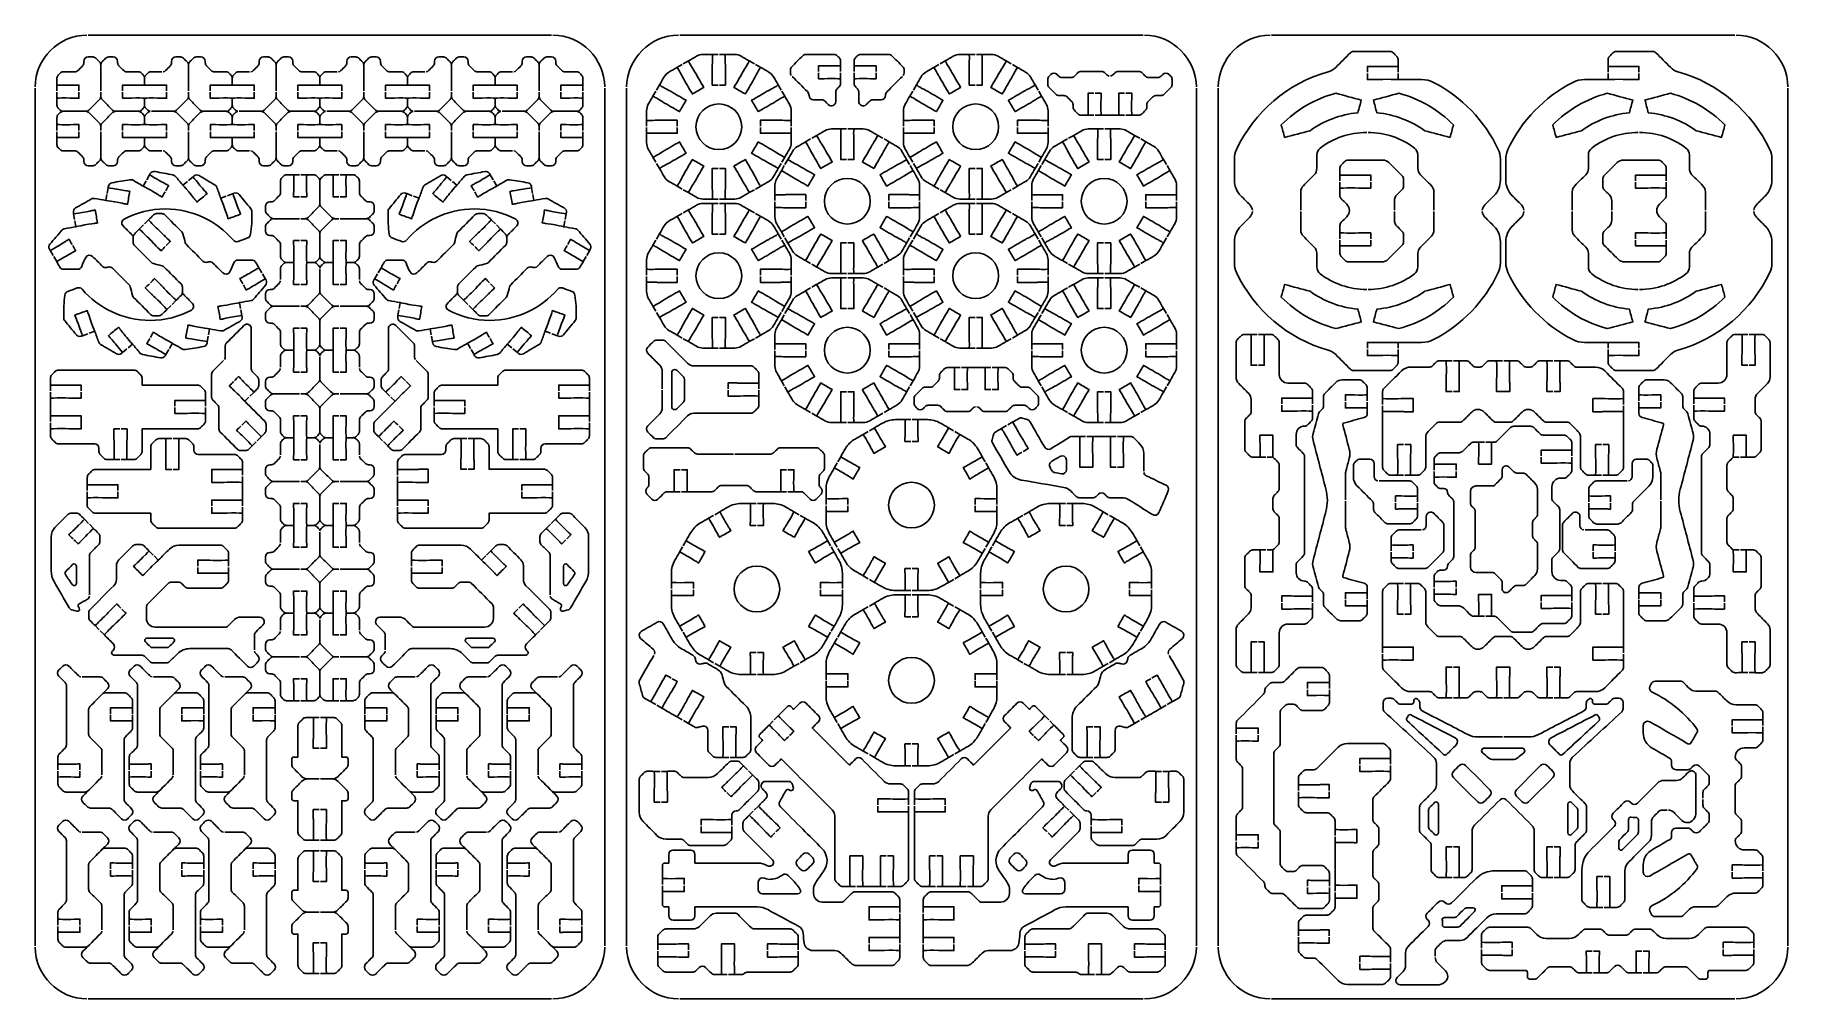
# Model space of a CAD drawing. Extents: x 5 to 405, y 225 to 445.
import ezdxf

# ---------------------------------------------------------------- set-up
doc = ezdxf.new("R2010")
doc.units = 0
doc.header["$MEASUREMENT"] = 0
doc.layers.add('DEFAULT', color=18, linetype='CONTINUOUS')

msp = doc.modelspace()

# ---------------------------------------------------------------- linework, layer by layer
at = {"layer": 'DEFAULT', "color": 1}
for points in [[(122.85, 445), (17.15, 445)], [(257.85, 445), (152.15, 445)], [(392.85, 445), (287.15, 445)], [(160.88, 440.57), (159.54, 440.57)], [(162.54, 440.57), (161.18, 440.57)], [(219.5, 440.57), (218.16, 440.57)], [(221.15, 440.57), (219.8, 440.57)], [(152.65, 438.29), (151.48, 437.61)], [(154.08, 439.11), (152.92, 438.44)], [(169.16, 438.43), (167.99, 439.11)], [(170.59, 437.61), (169.42, 438.28)], [(188.79, 436.66), (188.79, 438.01)], [(188.79, 435.01), (188.79, 436.36)], [(191.9, 436.66), (191.9, 438.01)], [(191.9, 435.01), (191.9, 436.36)], [(211.27, 438.29), (210.1, 437.61)], [(212.7, 439.11), (211.53, 438.44)], [(227.78, 438.43), (226.61, 439.11)], [(229.2, 437.61), (228.04, 438.28)], [(316.03, 436.5), (316.03, 437.85)], [(316.03, 434.85), (316.03, 436.2)], [(363.97, 437.85), (363.97, 436.5)], [(363.97, 436.2), (363.97, 434.85)], [(5, 237.15), (5, 432.85)], [(9.99, 432.24), (9.99, 433.59)], [(130.01, 432.24), (130.01, 433.59)], [(135, 237.15), (135, 432.85)], [(140, 237.15), (140, 432.85)], [(146.67, 432.19), (146, 431.02)], [(147.5, 433.62), (146.82, 432.45)], [(174.58, 433.62), (174.58, 433.61), (175.25, 432.45)], [(175.4, 432.19), (176.07, 431.02), (176.08, 431.02)], [(205.29, 432.19), (204.62, 431.02)], [(206.11, 433.62), (205.44, 432.45)], [(233.19, 433.62), (233.19, 433.61), (233.87, 432.45)], [(234.02, 432.19), (234.69, 431.02), (234.69, 431.02)], [(270, 237.15), (270, 432.85)], [(275, 237.15), (275, 432.85)], [(405, 237.15), (405, 432.85)], [(9.99, 430.58), (9.99, 431.94)], [(130.01, 430.58), (130.01, 431.94)], [(9.99, 423.23), (9.99, 424.58)], [(130.01, 423.23), (130.01, 424.58)], [(144.54, 424.22), (144.54, 425.57)], [(177.54, 424.22), (177.54, 425.57)], [(203.16, 424.22), (203.16, 425.57)], [(236.15, 424.22), (236.15, 425.57)], [(246.63, 426.71), (245.28, 426.71)], [(248.28, 426.71), (246.93, 426.71)], [(253.63, 426.71), (252.28, 426.71)], [(255.28, 426.71), (253.93, 426.71)], [(9.99, 421.58), (9.99, 422.93)], [(130.01, 421.58), (130.01, 422.93)], [(144.54, 422.57), (144.54, 423.92)], [(177.54, 422.57), (177.54, 423.92)], [(181.96, 421.29), (180.79, 420.61)], [(183.39, 422.11), (182.22, 421.44)], [(190.19, 423.57), (188.85, 423.57)], [(191.84, 423.57), (190.49, 423.57)], [(198.47, 421.43), (197.3, 422.11)], [(199.9, 420.61), (198.73, 421.28)], [(203.16, 422.57), (203.16, 423.92)], [(236.15, 422.57), (236.15, 423.92)], [(240.58, 421.29), (239.41, 420.61)], [(242.01, 422.11), (240.84, 421.43)], [(248.81, 423.57), (247.46, 423.57)], [(250.46, 423.57), (249.11, 423.57)], [(257.08, 421.43), (255.92, 422.1)], [(258.51, 420.61), (257.35, 421.28)], [(146.67, 415.95), (146, 417.12)], [(176.08, 417.12), (175.41, 415.95)], [(176.81, 416.62), (176.13, 415.45)], [(203.88, 416.62), (203.88, 416.61), (204.56, 415.45)], [(205.29, 415.95), (204.62, 417.12)], [(234.7, 417.12), (234.03, 415.95)], [(235.42, 416.62), (234.75, 415.45)], [(262.5, 416.62), (262.5, 416.61), (263.18, 415.45)], [(31.15, 413.13), (30.48, 411.95)], [(41.05, 412.64), (40.02, 411.77)], [(64, 413.09), (65.35, 413.09)], [(65.65, 413.09), (67, 413.09)], [(73, 413.09), (74.35, 413.09)], [(74.65, 413.09), (76, 413.09)], [(99.98, 411.77), (98.95, 412.64)], [(109.52, 411.95), (108.84, 413.13)], [(147.5, 414.52), (146.82, 415.69)], [(175.26, 415.68), (174.58, 414.52)], [(175.98, 415.19), (175.31, 414.02)], [(204.71, 415.19), (205.38, 414.02), (205.38, 414.02)], [(206.11, 414.52), (205.44, 415.69)], [(233.88, 415.69), (233.2, 414.52)], [(234.6, 415.19), (233.92, 414.02)], [(263.33, 415.19), (264, 414.02), (264, 414.02)], [(302.78, 411.7), (302.78, 413.05)], [(377.22, 413.05), (377.22, 411.7)], [(21.41, 408.57), (21.17, 407.24)], [(21.69, 410.19), (21.46, 408.86)], [(30.33, 411.69), (29.66, 410.53)], [(39.78, 411.58), (38.75, 410.71)], [(48.63, 408.24), (47.36, 407.78)], [(50.18, 408.8), (48.91, 408.34)], [(91.09, 408.34), (89.82, 408.8)], [(92.63, 407.78), (91.37, 408.24)], [(101.25, 410.71), (100.22, 411.58)], [(110.34, 410.53), (109.67, 411.69)], [(118.54, 408.86), (118.31, 410.19)], [(118.83, 407.24), (118.59, 408.57)], [(152.66, 409.85), (151.49, 410.53)], [(154.09, 409.03), (152.92, 409.7)], [(169.16, 409.7), (167.99, 409.03)], [(170.59, 410.53), (169.42, 409.85)], [(173.85, 407.22), (173.85, 408.57)], [(206.84, 407.22), (206.84, 408.57)], [(211.28, 409.85), (210.11, 410.53)], [(212.7, 409.03), (211.54, 409.7)], [(227.78, 409.7), (226.61, 409.03)], [(229.2, 410.53), (228.04, 409.85)], [(232.46, 407.22), (232.46, 408.56)], [(265.46, 407.22), (265.46, 408.56)], [(302.78, 410.05), (302.78, 411.4)], [(377.22, 411.4), (377.22, 410.05)], [(14.03, 402.87), (13.8, 404.2)], [(126.2, 404.2), (125.97, 402.87)], [(152.65, 404.28), (151.48, 403.61)], [(154.08, 405.11), (152.92, 404.43)], [(160.89, 407.56), (159.54, 407.56)], [(160.88, 406.57), (159.54, 406.57)], [(162.54, 406.57), (161.18, 406.57)], [(162.54, 407.56), (161.19, 407.56)], [(169.16, 404.43), (167.99, 405.1)], [(170.59, 403.6), (169.42, 404.28)], [(173.85, 405.57), (173.85, 406.92)], [(206.84, 405.57), (206.84, 406.92)], [(211.27, 404.28), (210.1, 403.61)], [(212.7, 405.11), (211.53, 404.43)], [(219.51, 407.57), (218.16, 407.57)], [(219.5, 406.57), (218.16, 406.57)], [(221.15, 406.57), (219.8, 406.57)], [(221.15, 407.57), (219.81, 407.57)], [(227.78, 404.43), (226.61, 405.1)], [(229.2, 403.6), (228.04, 404.28)], [(232.46, 405.57), (232.46, 406.92)], [(265.46, 405.57), (265.46, 406.92)], [(14.32, 401.25), (14.09, 402.58)], [(29.73, 401.66), (28.78, 400.71)], [(30.9, 402.83), (29.95, 401.88)], [(110.05, 401.88), (109.1, 402.83)], [(111.22, 400.71), (110.27, 401.66)], [(125.91, 402.58), (125.68, 401.25)], [(175.98, 398.95), (175.31, 400.12)], [(205.39, 400.12), (204.72, 398.95)], [(234.6, 398.95), (233.92, 400.12)], [(264.01, 400.12), (263.34, 398.94)], [(146.67, 398.19), (146, 397.02)], [(147.5, 399.61), (146.82, 398.45)], [(174.58, 399.61), (174.58, 399.61), (175.25, 398.45)], [(175.4, 398.19), (176.07, 397.02), (176.08, 397.02)], [(176.81, 397.52), (176.13, 398.69)], [(204.57, 398.68), (203.89, 397.52)], [(205.29, 398.19), (204.62, 397.02)], [(206.11, 399.61), (205.44, 398.45)], [(233.19, 399.61), (233.19, 399.61), (233.87, 398.45)], [(234.02, 398.19), (234.69, 397.02), (234.69, 397.02)], [(235.42, 397.52), (234.75, 398.69)], [(263.18, 398.68), (262.51, 397.52)], [(302.78, 398.5), (302.78, 399.85)], [(302.78, 396.86), (302.78, 398.2)], [(377.22, 399.86), (377.22, 398.5)], [(377.22, 398.21), (377.22, 396.86)], [(9.11, 394.7), (8.44, 395.88)], [(9.94, 393.28), (9.26, 394.45)], [(130.74, 394.45), (130.06, 393.28)], [(131.56, 395.87), (130.89, 394.7)], [(181.97, 392.85), (180.8, 393.53)], [(183.4, 392.03), (182.23, 392.7)], [(198.47, 392.7), (197.3, 392.03)], [(199.9, 393.53), (198.73, 392.85)], [(240.59, 392.85), (239.42, 393.53)], [(242.01, 392.03), (240.85, 392.7)], [(257.08, 392.7), (255.92, 392.03)], [(258.51, 393.53), (257.35, 392.85)], [(56.73, 390.74), (56.05, 391.9)], [(57.55, 389.31), (56.88, 390.47)], [(83.12, 390.47), (82.45, 389.31)], [(83.95, 391.9), (83.27, 390.74)], [(144.54, 390.22), (144.54, 391.56)], [(144.54, 388.56), (144.54, 389.92)], [(177.54, 390.22), (177.54, 391.56)], [(177.54, 388.56), (177.54, 389.92)], [(183.39, 388.11), (182.22, 387.43)], [(190.2, 390.56), (188.85, 390.56)], [(190.19, 389.57), (188.85, 389.57)], [(191.84, 389.57), (190.49, 389.57)], [(191.84, 390.56), (190.5, 390.56)], [(198.47, 387.43), (197.3, 388.1)], [(203.16, 390.22), (203.16, 391.56)], [(203.16, 388.56), (203.16, 389.92)], [(236.15, 390.22), (236.15, 391.56)], [(236.15, 388.56), (236.15, 389.92)], [(242.01, 388.11), (240.84, 387.43)], [(248.82, 390.56), (247.46, 390.56)], [(248.81, 389.57), (247.46, 389.57)], [(250.46, 389.57), (249.11, 389.57)], [(250.46, 390.56), (249.12, 390.56)], [(257.08, 387.43), (255.92, 388.1)], [(37.21, 384.47), (36.26, 383.51)], [(103.74, 383.51), (102.79, 384.47)], [(181.96, 387.28), (180.79, 386.61)], [(199.9, 386.6), (198.73, 387.28)], [(240.58, 387.28), (239.41, 386.61)], [(258.51, 386.6), (257.35, 387.28)], [(36.04, 383.3), (35.09, 382.35)], [(51.9, 382.6), (51.67, 383.93)], [(52.19, 380.98), (51.95, 382.31)], [(88.04, 382.31), (87.81, 380.98)], [(88.33, 383.93), (88.1, 382.6)], [(104.91, 382.35), (103.96, 383.3)], [(146.67, 381.95), (146, 383.11)], [(147.5, 380.52), (146.82, 381.69)], [(175.26, 381.68), (174.58, 380.51)], [(175.98, 381.18), (175.31, 380.02)], [(176.08, 383.11), (175.41, 381.94)], [(176.81, 382.61), (176.13, 381.45)], [(203.88, 382.61), (203.88, 382.61), (204.56, 381.45)], [(205.29, 381.95), (204.62, 383.11)], [(204.71, 381.19), (205.38, 380.02), (205.38, 380.02)], [(206.11, 380.52), (205.44, 381.69)], [(233.88, 381.68), (233.2, 380.51)], [(234.6, 381.18), (233.92, 380.02)], [(234.7, 383.11), (234.03, 381.94)], [(235.42, 382.61), (234.75, 381.45)], [(262.5, 382.61), (262.5, 382.61), (263.18, 381.45)], [(263.33, 381.19), (264, 380.02), (264, 380.02)], [(17.08, 376.84), (15.81, 376.38)], [(18.62, 377.4), (17.35, 376.94)], [(44.53, 376.31), (44.3, 374.99)], [(44.82, 377.94), (44.58, 376.61)], [(95.42, 376.61), (95.18, 377.94)], [(95.7, 374.99), (95.47, 376.31)], [(122.65, 376.94), (121.38, 377.4)], [(124.19, 376.38), (122.92, 376.84)], [(152.66, 375.85), (151.49, 376.52)], [(170.59, 376.52), (169.42, 375.85)], [(211.28, 375.85), (210.11, 376.52)], [(229.2, 376.52), (228.04, 375.85)], [(283.85, 376.65), (282.49, 376.65)], [(285.49, 376.65), (284.15, 376.65)], [(395.85, 376.65), (394.5, 376.65)], [(397.5, 376.65), (396.15, 376.65)], [(25.97, 373.4), (24.94, 372.54)], [(27.24, 374.47), (26.21, 373.6)], [(35.51, 373.22), (34.83, 372.06)], [(36.33, 374.65), (35.66, 373.48)], [(104.34, 373.48), (103.67, 374.65)], [(105.17, 372.06), (104.49, 373.22)], [(113.79, 373.6), (112.76, 374.46)], [(115.06, 372.54), (114.03, 373.4)], [(154.09, 375.03), (152.92, 375.7)], [(160.89, 373.56), (159.54, 373.56)], [(162.54, 373.56), (161.19, 373.56)], [(169.16, 375.7), (167.99, 375.03)], [(173.85, 373.21), (173.85, 374.56)], [(173.85, 371.56), (173.85, 372.91)], [(206.84, 373.21), (206.84, 374.56)], [(206.84, 371.56), (206.84, 372.91)], [(212.7, 375.03), (211.54, 375.7)], [(219.51, 373.56), (218.16, 373.56)], [(221.15, 373.56), (219.81, 373.56)], [(227.78, 375.7), (226.61, 375.03)], [(232.46, 373.21), (232.46, 374.56)], [(232.46, 371.56), (232.46, 372.91)], [(265.46, 373.21), (265.46, 374.56)], [(265.46, 371.56), (265.46, 372.91)], [(316.03, 373.5), (316.03, 374.85)], [(316.03, 371.85), (316.03, 373.2)], [(363.97, 374.85), (363.97, 373.5)], [(363.97, 373.2), (363.97, 371.85)], [(216.13, 369.09), (214.78, 369.09)], [(217.78, 369.09), (216.43, 369.09)], [(223.13, 369.09), (221.78, 369.09)], [(224.78, 369.09), (223.43, 369.09)], [(328.35, 370.63), (327, 370.63)], [(330, 370.63), (328.66, 370.63)], [(339.85, 370.63), (338.5, 370.63)], [(341.5, 370.63), (340.15, 370.63)], [(351.34, 370.63), (350, 370.63)], [(352.99, 370.63), (351.65, 370.63)], [(8.5, 363.77), (8.5, 365.12)], [(131.5, 365.12), (131.5, 363.77)], [(170.15, 364.24), (170.15, 365.59)], [(175.98, 364.95), (175.31, 366.11)], [(176.81, 363.52), (176.13, 364.68)], [(204.57, 364.68), (203.89, 363.51)], [(205.39, 366.11), (204.72, 364.94)], [(234.6, 364.95), (233.92, 366.11)], [(235.42, 363.52), (234.75, 364.68)], [(263.18, 364.68), (262.51, 363.51)], [(264.01, 366.11), (263.34, 364.94)], [(8.5, 362.12), (8.5, 363.47)], [(43.91, 360.27), (43.91, 361.62)], [(53.81, 362.35), (52.86, 361.4)], [(54.98, 363.52), (54.03, 362.57)], [(85.98, 362.57), (85.02, 363.52)], [(87.14, 361.4), (87.14, 361.4), (86.19, 362.35)], [(96.09, 361.62), (96.09, 360.27)], [(131.5, 363.47), (131.5, 362.13)], [(170.15, 362.59), (170.15, 363.94)], [(296.5, 360.8), (296.5, 362.15)], [(296.5, 359.15), (296.5, 360.5)], [(309.01, 361.54), (309.01, 362.89)], [(309.01, 359.89), (309.01, 361.24)], [(312.5, 360.69), (312.5, 362.04)], [(312.5, 359.04), (312.5, 360.39)], [(367.5, 360.69), (367.5, 362.04)], [(367.5, 359.03), (367.5, 359.04), (367.5, 360.39)], [(370.99, 362.89), (370.99, 361.54)], [(370.99, 361.24), (370.99, 359.89)], [(383.5, 362.15), (383.5, 360.8)], [(383.5, 360.5), (383.5, 359.15)], [(8.5, 356.77), (8.5, 358.12)], [(8.5, 355.12), (8.5, 356.47)], [(43.91, 358.63), (43.91, 359.97)], [(96.09, 359.97), (96.09, 358.63)], [(131.5, 358.12), (131.5, 356.77)], [(131.5, 356.47), (131.5, 355.12)], [(181.97, 358.85), (180.8, 359.52)], [(183.4, 358.02), (182.23, 358.7)], [(190.2, 356.56), (188.85, 356.56)], [(191.84, 356.56), (190.5, 356.56)], [(198.47, 358.7), (197.3, 358.02)], [(199.9, 359.52), (198.73, 358.85)], [(204.85, 357.22), (203.5, 357.22)], [(206.5, 357.22), (205.15, 357.22)], [(228.13, 356.69), (226.96, 356.01)], [(240.59, 358.85), (239.42, 359.52)], [(242.01, 358.02), (240.85, 358.7)], [(248.82, 356.56), (247.46, 356.56)], [(250.46, 356.56), (249.12, 356.56)], [(257.08, 358.7), (255.92, 358.02)], [(258.51, 359.52), (257.35, 358.85)], [(34.83, 352.88), (36.18, 352.88)], [(36.48, 352.88), (37.83, 352.88)], [(55.49, 352.19), (54.53, 351.24)], [(56.65, 353.36), (55.7, 352.41)], [(84.3, 352.41), (83.35, 353.36)], [(85.47, 351.24), (84.52, 352.2)], [(102.17, 352.88), (103.52, 352.88)], [(103.82, 352.88), (105.17, 352.88)], [(195.12, 354.53), (193.95, 353.86)], [(196.55, 355.36), (195.38, 354.68)], [(214.62, 354.68), (213.45, 355.36)], [(216.05, 353.86), (214.88, 354.53)], [(226.7, 355.86), (225.53, 355.18)], [(244.73, 353.41), (243.38, 353.41)], [(246.38, 353.41), (245.03, 353.41)], [(251.73, 353.41), (250.38, 353.41)], [(253.38, 353.41), (252.03, 353.41)], [(335.74, 352.08), (334.39, 352.08)], [(337.39, 352.08), (336.04, 352.08)], [(24.35, 348.12), (23, 348.12)], [(26, 348.12), (24.65, 348.12)], [(115.35, 348.12), (114, 348.12)], [(117.01, 348.12), (115.65, 348.12)], [(188.86, 348.77), (188.18, 347.6)], [(221.81, 347.6), (221.14, 348.77)], [(285.85, 348.65), (284.5, 348.65)], [(287.49, 348.65), (286.15, 348.65)], [(355.71, 348.93), (355.71, 350.28)], [(355.71, 347.28), (355.71, 348.63)], [(393.85, 348.64), (392.5, 348.64)], [(395.5, 348.64), (394.15, 348.64)], [(52.33, 345.87), (52.33, 344.53)], [(52.33, 344.23), (52.33, 342.88)], [(87.67, 344.53), (87.67, 345.88)], [(87.67, 342.88), (87.67, 344.23)], [(188.04, 347.34), (187.36, 346.17)], [(222.64, 346.17), (221.96, 347.34)], [(317.26, 344.54), (315.91, 344.54)], [(318.91, 344.54), (317.56, 344.54)], [(324.28, 345.72), (324.28, 347.08)], [(324.28, 344.08), (324.28, 345.42)], [(362.43, 344.54), (361.09, 344.54)], [(364.09, 344.54), (362.74, 344.54)], [(16.91, 342.37), (16.91, 341.02)], [(16.91, 340.72), (16.91, 339.37)], [(123.09, 341.02), (123.09, 342.37)], [(123.09, 339.37), (123.09, 340.72)], [(152.18, 340.78), (150.83, 340.78)], [(153.83, 340.78), (152.48, 340.78)], [(176.51, 340.78), (175.16, 340.78)], [(178.16, 340.78), (176.81, 340.78)], [(52.33, 338.87), (52.33, 337.52)], [(52.33, 337.22), (52.33, 335.87)], [(87.67, 337.52), (87.67, 338.87)], [(87.67, 335.87), (87.67, 337.23)], [(161.26, 336.2), (160.1, 335.52)], [(169.57, 338.06), (168.22, 338.06)], [(171.22, 338.06), (169.87, 338.06)], [(179.34, 335.52), (178.17, 336.2)], [(185.5, 337.87), (185.5, 339.22)], [(185.5, 336.22), (185.5, 337.57)], [(224.5, 337.87), (224.5, 339.22)], [(224.5, 336.22), (224.5, 337.57)], [(231.83, 336.2), (230.66, 335.52)], [(240.13, 338.06), (238.78, 338.06)], [(241.78, 338.06), (240.43, 338.06)], [(249.91, 335.52), (248.74, 336.2)], [(320.46, 338.47), (320.46, 339.82)], [(320.46, 336.82), (320.46, 338.17)], [(359.54, 339.82), (359.54, 338.47)], [(359.54, 338.17), (359.54, 336.82)], [(17.2, 333.54), (16.25, 334.5)], [(18.37, 332.38), (17.41, 333.33)], [(122.59, 333.33), (121.63, 332.38)], [(123.76, 334.5), (122.8, 333.54)], [(159.84, 335.37), (158.67, 334.7)], [(180.77, 334.7), (179.6, 335.37)], [(230.4, 335.37), (229.23, 334.7)], [(251.34, 334.7), (250.16, 335.37)], [(152.76, 328.18), (152.08, 327.01)], [(153.58, 329.61), (152.9, 328.44)], [(186.53, 328.44), (185.86, 329.61)], [(187.36, 327.01), (186.68, 328.18)], [(188.04, 328.1), (187.36, 329.27)], [(222.64, 329.27), (221.97, 328.1)], [(223.32, 328.18), (222.64, 327.01)], [(224.15, 329.61), (223.47, 328.44)], [(257.1, 328.44), (256.42, 329.61)], [(257.92, 327.01), (257.25, 328.18)], [(314.46, 327.28), (314.46, 328.64)], [(365.54, 328.64), (365.54, 327.28)], [(31.96, 326.32), (31, 327.27)], [(33.12, 325.15), (32.17, 326.11)], [(49.13, 323.81), (49.13, 325.15)], [(90.88, 325.15), (90.88, 323.81)], [(107.83, 326.11), (106.88, 325.15)], [(109, 327.27), (108.05, 326.32)], [(188.86, 326.67), (188.19, 327.84)], [(221.82, 327.84), (221.14, 326.67)], [(285.85, 327.49), (284.5, 327.49)], [(287.49, 327.49), (286.15, 327.49)], [(314.46, 325.63), (314.46, 326.98)], [(365.54, 326.98), (365.54, 325.63)], [(393.85, 327.49), (392.5, 327.49)], [(395.5, 327.49), (394.15, 327.49)], [(49.13, 322.16), (49.13, 323.51)], [(90.88, 323.51), (90.88, 322.16)], [(150.22, 318.71), (150.22, 320.06)], [(189.22, 318.71), (189.22, 320.06)], [(195.12, 320.91), (193.95, 321.58)], [(196.55, 320.08), (195.38, 320.76)], [(214.63, 320.76), (213.45, 320.08)], [(216.05, 321.58), (214.88, 320.91)], [(220.78, 318.71), (220.78, 320.06)], [(259.78, 318.71), (259.78, 320.06)], [(324.28, 318.98), (324.28, 320.33)], [(150.22, 317.06), (150.22, 318.41)], [(189.22, 317.06), (189.22, 318.41)], [(204.85, 318.22), (203.5, 318.22)], [(204.85, 317.22), (203.5, 317.22)], [(206.5, 318.22), (205.15, 318.22)], [(206.5, 317.22), (205.15, 317.22)], [(220.78, 317.06), (220.78, 318.41)], [(259.78, 317.06), (259.78, 318.41)], [(296.5, 315.63), (296.5, 316.98)], [(309.01, 316.36), (309.01, 317.71)], [(309.01, 314.71), (309.01, 316.06)], [(315.91, 319.83), (317.26, 319.83)], [(317.56, 319.83), (318.91, 319.83)], [(324.28, 317.33), (324.28, 318.68)], [(355.71, 315.77), (355.71, 317.12)], [(361.09, 319.83), (362.43, 319.83)], [(362.74, 319.83), (364.09, 319.83)], [(370.99, 317.71), (370.99, 316.36)], [(370.99, 316.06), (370.99, 314.71)], [(383.5, 316.98), (383.5, 315.63)], [(195.12, 314.53), (193.95, 313.86)], [(196.55, 315.36), (195.38, 314.68)], [(214.62, 314.68), (213.45, 315.36)], [(216.05, 313.86), (214.88, 314.53)], [(296.5, 313.98), (296.5, 315.33)], [(335.74, 312.33), (334.39, 312.33)], [(337.39, 312.33), (336.04, 312.33)], [(355.71, 314.12), (355.71, 315.47)], [(383.5, 315.33), (383.5, 313.98)], [(19.64, 309.26), (18.69, 310.21)], [(20.81, 308.09), (19.86, 309.05)], [(120.15, 309.05), (119.19, 308.09)], [(121.31, 310.21), (120.36, 309.26)], [(152.76, 308.94), (152.08, 310.11)], [(153.58, 307.51), (152.91, 308.68)], [(186.53, 308.68), (185.86, 307.51)], [(187.36, 310.11), (186.69, 308.94)], [(188.86, 308.77), (188.18, 307.6)], [(221.81, 307.6), (221.14, 308.77)], [(223.32, 308.94), (222.65, 310.11)], [(224.15, 307.51), (223.47, 308.68)], [(257.1, 308.68), (256.43, 307.51)], [(257.93, 310.11), (257.25, 308.94)], [(188.04, 307.34), (187.36, 306.17)], [(222.64, 306.17), (221.96, 307.34)], [(312.5, 305.33), (312.5, 305.32), (312.5, 303.98)], [(367.5, 305.33), (367.5, 303.98)], [(159.84, 301.75), (158.67, 302.43)], [(161.27, 300.92), (160.1, 301.6)], [(179.34, 301.6), (178.17, 300.92)], [(180.77, 302.42), (179.6, 301.75)], [(230.4, 301.75), (229.24, 302.43)], [(231.83, 300.92), (230.67, 301.6)], [(249.91, 301.6), (248.74, 300.92)], [(251.34, 302.42), (250.17, 301.75)], [(312.5, 303.68), (312.5, 302.33)], [(367.5, 303.68), (367.5, 302.33)], [(169.57, 299.06), (168.22, 299.06)], [(171.22, 299.06), (169.87, 299.06)], [(185.5, 297.87), (185.5, 299.22)], [(185.5, 296.22), (185.5, 297.57)], [(224.5, 297.87), (224.5, 299.22)], [(224.5, 296.22), (224.5, 297.57)], [(240.14, 299.06), (238.79, 299.06)], [(241.79, 299.06), (240.44, 299.06)], [(283.85, 299.48), (282.49, 299.48)], [(285.49, 299.48), (284.15, 299.48)], [(300.36, 295.89), (300.36, 297.25)], [(395.85, 299.48), (394.5, 299.48)], [(397.5, 299.48), (396.15, 299.48)], [(64, 293.08), (65.35, 293.08)], [(65.65, 293.08), (67, 293.08)], [(73, 293.08), (74.35, 293.08)], [(74.65, 293.08), (76, 293.08)], [(146.63, 292.19), (145.46, 292.86)], [(148.05, 291.36), (146.89, 292.04)], [(263.11, 292.04), (261.95, 291.36), (261.94, 291.36)], [(264.54, 292.86), (263.37, 292.19)], [(300.36, 294.25), (300.36, 295.59)], [(327, 293.74), (328.35, 293.74)], [(328.66, 293.74), (330, 293.74)], [(338.5, 293.74), (339.85, 293.74)], [(340.15, 293.74), (341.5, 293.74)], [(350, 293.74), (351.34, 293.74)], [(351.65, 293.74), (352.99, 293.74)], [(27.22, 290.11), (27.22, 291.46)], [(27.22, 288.46), (27.22, 289.81)], [(43.49, 290.11), (43.49, 291.47)], [(43.49, 288.46), (43.49, 289.81)], [(59.76, 290.11), (59.76, 291.47)], [(59.76, 288.46), (59.76, 289.81)], [(69.85, 289.22), (68.5, 289.22)], [(71.5, 289.22), (70.15, 289.22)], [(80.24, 291.46), (80.24, 290.11)], [(80.24, 289.81), (80.24, 288.46)], [(96.5, 291.46), (96.5, 290.11)], [(96.5, 289.81), (96.5, 288.46)], [(112.77, 291.46), (112.77, 290.11)], [(112.77, 289.81), (112.77, 288.46)], [(152.69, 288.69), (151.52, 289.36)], [(154.12, 287.86), (152.95, 288.54)], [(172.49, 287.51), (172.49, 287.52), (173.44, 288.47)], [(174.61, 289.64), (173.66, 288.68)], [(188.04, 288.1), (187.36, 289.27)], [(222.64, 289.27), (221.97, 288.1)], [(236.34, 288.68), (235.39, 289.64)], [(237.51, 287.51), (236.56, 288.47)], [(257.05, 288.54), (255.88, 287.87), (255.88, 287.86)], [(258.48, 289.36), (257.31, 288.69)], [(399.29, 287.38), (399.29, 288.73)], [(188.86, 286.67), (188.19, 287.84)], [(221.82, 287.84), (221.14, 286.67)], [(279.11, 285.48), (279.11, 286.84)], [(279.11, 283.84), (279.11, 285.18)], [(399.29, 285.73), (399.29, 287.08)], [(163.3, 280.13), (161.95, 280.13)], [(164.95, 280.13), (163.6, 280.13)], [(195.12, 280.91), (193.95, 281.58)], [(196.55, 280.08), (195.38, 280.76)], [(214.63, 280.76), (213.45, 280.08)], [(216.05, 281.58), (214.88, 280.91)], [(246.4, 280.13), (245.04, 280.13)], [(248.05, 280.13), (246.69, 280.13)], [(10.23, 277.29), (10.23, 278.63)], [(10.23, 275.63), (10.23, 276.99)], [(26.5, 277.29), (26.5, 278.63)], [(26.5, 275.64), (26.5, 276.99)], [(42.77, 277.29), (42.77, 278.63)], [(42.77, 275.64), (42.77, 276.99)], [(97.23, 278.63), (97.23, 277.28)], [(97.23, 276.98), (97.23, 275.63)], [(113.5, 278.63), (113.5, 277.28)], [(113.5, 276.98), (113.5, 275.63)], [(129.77, 278.63), (129.77, 277.28)], [(129.77, 276.98), (129.77, 275.63)], [(147.64, 276.95), (146.29, 276.95)], [(149.29, 276.95), (147.94, 276.95)], [(167.61, 277.26), (166.65, 278.22)], [(168.77, 276.1), (167.82, 277.05)], [(204.85, 278.22), (203.5, 278.22)], [(206.5, 278.22), (205.15, 278.22)], [(242.18, 277.05), (241.23, 276.1)], [(243.35, 278.22), (242.39, 277.26)], [(262.06, 276.95), (260.71, 276.95)], [(262.36, 276.95), (263.71, 276.95), (263.71, 276.95)], [(314.32, 278.56), (314.32, 279.91)], [(314.32, 276.91), (314.32, 278.26)], [(293.32, 272.56), (293.32, 273.91)], [(293.32, 270.91), (293.32, 272.26)], [(170.07, 269.03), (169.11, 268.08)], [(204.31, 269.31), (204.31, 270.66)], [(204.31, 267.67), (204.31, 269.01)], [(205.69, 269.31), (205.69, 270.66)], [(205.69, 267.67), (205.69, 269.01)], [(240.89, 268.08), (239.93, 269.03)], [(164, 264.63), (164, 265.98)], [(164, 262.98), (164, 264.33)], [(167.94, 266.91), (167.95, 266.91), (168.9, 267.87)], [(242.06, 266.91), (241.1, 267.87)], [(246, 264.63), (246, 265.98)], [(246, 262.98), (246, 264.33)], [(69.85, 261.22), (68.5, 261.22)], [(71.5, 261.22), (70.15, 261.22)], [(279.12, 261.14), (279.12, 262.49)], [(279.12, 259.49), (279.12, 260.84)], [(301.65, 262.32), (301.65, 263.67)], [(301.65, 260.67), (301.65, 262.02)], [(27.22, 254.68), (27.22, 256.04)], [(43.49, 254.69), (43.49, 256.04)], [(59.76, 254.69), (59.76, 256.04)], [(69.85, 258.8), (68.5, 258.8)], [(71.5, 258.8), (70.15, 258.8)], [(80.24, 256.03), (80.24, 254.68)], [(96.51, 256.03), (96.51, 254.68)], [(112.77, 256.03), (112.77, 254.68)], [(27.22, 253.03), (27.22, 254.38)], [(43.49, 253.03), (43.49, 254.39)], [(59.76, 253.03), (59.76, 254.39)], [(80.24, 254.38), (80.24, 253.03)], [(96.51, 254.38), (96.51, 253.03)], [(112.77, 254.38), (112.77, 253.03)], [(148.16, 251.15), (148.16, 252.5)], [(261.84, 251.15), (261.84, 252.5)], [(300.36, 250.72), (300.36, 252.08)], [(328.36, 252.7), (327, 252.7)], [(330.01, 252.7), (328.66, 252.7)], [(351.34, 252.7), (349.99, 252.7)], [(352.99, 252.7), (351.64, 252.7)], [(399.29, 254.25), (399.29, 255.59)], [(399.29, 252.59), (399.29, 253.95)], [(148.16, 249.5), (148.16, 250.84)], [(192.24, 250.66), (190.89, 250.66)], [(193.89, 250.66), (192.54, 250.66)], [(199.24, 250.66), (197.9, 250.66)], [(200.89, 250.66), (199.54, 250.66)], [(210.46, 250.66), (209.11, 250.66)], [(212.11, 250.66), (210.76, 250.66)], [(217.46, 250.66), (216.11, 250.66)], [(219.11, 250.66), (217.76, 250.66)], [(261.84, 249.5), (261.84, 250.84)], [(300.36, 249.08), (300.36, 250.42)], [(301.65, 249.63), (301.65, 250.98)], [(301.65, 247.98), (301.65, 249.33)], [(346.69, 249.48), (346.69, 250.83)], [(346.69, 247.82), (346.69, 249.18)], [(202.31, 244.71), (202.31, 246.05)], [(202.31, 243.06), (202.31, 244.4)], [(207.69, 244.71), (207.69, 246.05)], [(207.69, 243.06), (207.69, 244.4)], [(362.74, 245.91), (361.39, 245.91)], [(364.39, 245.91), (363.04, 245.91)], [(10.23, 241.86), (10.23, 243.21)], [(10.23, 240.21), (10.23, 241.56)], [(26.49, 241.86), (26.49, 243.21)], [(26.49, 240.21), (26.49, 241.56)], [(42.76, 241.86), (42.76, 243.21)], [(42.76, 240.21), (42.76, 241.56)], [(97.23, 243.2), (97.23, 241.86)], [(97.23, 241.56), (97.23, 240.21)], [(113.5, 243.2), (113.5, 241.86)], [(113.5, 241.56), (113.5, 240.21)], [(129.77, 243.2), (129.77, 241.85)], [(129.77, 241.55), (129.77, 240.2)], [(293.32, 239.39), (293.32, 240.74)], [(147.12, 236.21), (147.12, 237.56)], [(179.12, 236.21), (179.12, 237.56)], [(202.31, 237.7), (202.31, 239.05)], [(202.31, 236.05), (202.31, 237.4)], [(207.69, 237.7), (207.69, 239.05)], [(207.69, 236.05), (207.69, 237.4)], [(230.88, 236.21), (230.88, 237.56)], [(262.88, 236.21), (262.88, 237.56)], [(293.32, 237.74), (293.32, 239.09)], [(335.06, 236.59), (335.06, 237.94)], [(335.06, 234.94), (335.06, 236.29)], [(397.23, 236.59), (397.23, 237.94)], [(397.23, 234.94), (397.23, 236.29)], [(147.12, 234.56), (147.12, 235.91)], [(179.12, 234.56), (179.12, 235.91)], [(230.88, 234.56), (230.88, 235.91)], [(262.88, 234.56), (262.88, 235.91)], [(314.32, 233.39), (314.32, 234.74)], [(314.32, 231.74), (314.32, 231.74), (314.32, 233.09)], [(69.85, 230.81), (68.5, 230.81)], [(71.5, 230.81), (70.15, 230.81)], [(162.97, 230.56), (161.62, 230.56)], [(164.62, 230.56), (163.27, 230.56)], [(246.73, 230.56), (245.38, 230.56)], [(248.38, 230.56), (247.03, 230.56)], [(360.31, 230.94), (358.97, 230.94), (358.96, 230.94)], [(361.97, 230.94), (360.61, 230.94)], [(371.67, 230.94), (370.33, 230.94)], [(373.32, 230.94), (371.97, 230.94)], [(122.85, 225), (17.15, 225)], [(257.85, 225), (152.15, 225)], [(392.85, 225), (287.15, 225)]]:
    msp.add_lwpolyline(points, dxfattribs=at)
for points in [[(5, 433.15), (5.08, 439.66), (10.34, 444.92), (16.85, 445)], [(123.15, 445), (129.66, 444.92), (134.92, 439.66), (135, 433.15)], [(140, 433.15), (140.08, 439.66), (145.34, 444.92), (151.85, 445)], [(258.15, 445), (264.66, 444.92), (269.92, 439.66), (270, 433.15)], [(275, 433.15), (275.08, 439.66), (280.34, 444.92), (286.85, 445)], [(393.15, 445), (399.66, 444.92), (404.92, 439.66), (405, 433.15)], [(5, 236.85), (5.08, 230.34), (10.34, 225.08), (16.85, 225)], [(123.15, 225), (129.66, 225.08), (134.92, 230.34), (135, 236.85)], [(140, 236.85), (140.08, 230.34), (145.34, 225.08), (151.85, 225)], [(258.15, 225), (264.66, 225.08), (269.92, 230.34), (270, 236.85)], [(275, 236.85), (275.08, 230.34), (280.34, 225.08), (286.85, 225)], [(393.15, 225), (399.66, 225.08), (404.92, 230.34), (405, 236.85)]]:
    msp.add_open_spline(points, degree=3, dxfattribs=at)
for points, knots in [([(15, 432.24), (15, 432.69), (15, 433.14), (15, 433.59), (14.83, 433.59), (14.66, 433.59), (14.49, 433.59), (14.37, 433.59), (13.38, 433.54), (11.99, 433.54), (10.61, 433.54), (9.99, 433.56), (9.99, 433.59), (9.99, 434.11), (9.99, 434.64), (9.99, 435.17), (9.99, 435.44), (10.1, 435.69), (10.29, 435.88), (10.42, 436.02), (10.56, 436.16), (10.7, 436.3), (10.89, 436.48), (11.14, 436.59), (11.41, 436.59), (12.29, 436.59), (13.18, 436.59), (14.06, 436.59), (14.33, 436.59), (14.58, 436.69), (14.77, 436.88), (15.13, 437.25), (15.49, 437.61), (15.86, 437.97), (16.04, 438.16), (16.15, 438.41), (16.15, 438.68), (16.15, 438.78), (16.15, 438.89), (16.15, 439), (16.15, 439.55), (16.6, 440), (17.15, 440), (17.49, 440), (17.83, 440), (18.17, 440), (18.43, 440), (18.69, 439.89), (18.87, 439.71), (19.15, 439.43), (19.43, 439.16), (19.7, 438.88), (19.89, 438.69), (19.99, 438.44), (19.99, 438.17), (19.99, 436.19), (19.99, 434.21), (19.99, 432.24)], [0, 0, 0, 0, 3.83, 3.83, 3.83, 5.25, 5.25, 5.25, 6.25, 6.25, 6.25, 7.25, 7.25, 7.25, 11.74, 11.74, 11.74, 12.74, 12.74, 12.74, 14.408772, 14.408772, 14.408772, 15.408772, 15.408772, 15.408772, 22.918772, 22.918772, 22.918772, 23.918772, 23.918772, 23.918772, 28.288692, 28.288692, 28.288692, 29.288692, 29.288692, 29.288692, 30.198692, 30.198692, 30.198692, 31.198692, 31.198692, 31.198692, 34.078692, 34.078692, 34.078692, 35.078692, 35.078692, 35.078692, 38.39503, 38.39503, 38.39503, 39.39503, 39.39503, 39.39503, 56.22503, 56.22503, 56.22503, 56.22503]), ([(19.99, 438.17), (19.99, 438.44), (20.1, 438.7), (20.29, 438.88), (20.56, 439.16), (20.84, 439.43), (21.11, 439.71), (21.3, 439.89), (21.56, 440), (21.82, 440), (22.16, 440), (22.5, 440), (22.84, 440), (23.39, 440), (23.84, 439.55), (23.84, 439), (23.84, 438.89), (23.84, 438.78), (23.84, 438.68), (23.84, 438.41), (23.94, 438.16), (24.13, 437.97), (24.49, 437.61), (24.86, 437.25), (25.22, 436.88), (25.41, 436.7), (25.66, 436.59), (25.93, 436.59), (26.81, 436.59), (27.7, 436.59), (28.58, 436.59), (28.84, 436.59), (29.1, 436.48), (29.29, 436.3), (29.42, 436.16), (29.56, 436.02), (29.7, 435.88), (29.89, 435.69), (29.99, 435.44), (29.99, 435.17), (29.99, 434.64), (29.99, 434.12), (29.99, 433.59), (29.99, 433.56), (29.38, 433.54), (27.99, 433.54), (26.61, 433.54), (25.62, 433.59), (25.49, 433.59), (25.33, 433.59), (25.16, 433.59), (24.99, 433.59), (24.99, 433.14), (24.99, 432.69), (24.99, 432.24)], [0, 0, 0, 0, 1, 1, 1, 4.30926, 4.30926, 4.30926, 5.30926, 5.30926, 5.30926, 8.19926, 8.19926, 8.19926, 9.19926, 9.19926, 9.19926, 10.10926, 10.10926, 10.10926, 11.10926, 11.10926, 11.10926, 15.47918, 15.47918, 15.47918, 16.47918, 16.47918, 16.47918, 23.98918, 23.98918, 23.98918, 24.98918, 24.98918, 24.98918, 26.657952, 26.657952, 26.657952, 27.657952, 27.657952, 27.657952, 32.147952, 32.147952, 32.147952, 33.147952, 33.147952, 33.147952, 34.147952, 34.147952, 34.147952, 35.567952, 35.567952, 35.567952, 39.397952, 39.397952, 39.397952, 39.397952]), ([(34.21, 436.6), (34.42, 436.63), (34.62, 436.73), (34.77, 436.88), (35.13, 437.25), (35.5, 437.61), (35.86, 437.97), (36.05, 438.16), (36.15, 438.41), (36.15, 438.68), (36.15, 438.78), (36.15, 438.89), (36.15, 439), (36.15, 439.55), (36.6, 440), (37.15, 440), (37.49, 440), (37.83, 440), (38.17, 440), (38.43, 440), (38.69, 439.89), (38.87, 439.71), (39.15, 439.43), (39.43, 439.16), (39.7, 438.88), (39.89, 438.69), (40, 438.44), (40, 438.17), (40, 436.19), (40, 434.21), (40, 432.24)], [0, 0, 0, 0, 1, 1, 1, 5.36992, 5.36992, 5.36992, 6.36992, 6.36992, 6.36992, 7.27992, 7.27992, 7.27992, 8.27992, 8.27992, 8.27992, 11.15992, 11.15992, 11.15992, 12.15992, 12.15992, 12.15992, 15.476258, 15.476258, 15.476258, 16.476258, 16.476258, 16.476258, 33.306258, 33.306258, 33.306258, 33.306258]), ([(40, 438.17), (40, 438.44), (40.1, 438.7), (40.29, 438.88), (40.57, 439.16), (40.84, 439.43), (41.12, 439.71), (41.3, 439.89), (41.56, 440), (41.82, 440), (42.16, 440), (42.5, 440), (42.84, 440), (43.39, 440), (43.84, 439.55), (43.84, 439), (43.84, 438.89), (43.84, 438.78), (43.84, 438.68), (43.84, 438.41), (43.95, 438.16), (44.13, 437.97), (44.5, 437.61), (44.86, 437.25), (45.22, 436.88), (45.41, 436.7), (45.66, 436.59), (45.93, 436.59), (46.82, 436.59), (47.7, 436.59), (48.58, 436.59), (48.85, 436.59), (49.1, 436.48), (49.29, 436.3), (49.43, 436.16), (49.57, 436.02), (49.7, 435.88), (49.89, 435.69), (50, 435.44), (50, 435.17), (50, 434.64), (50, 434.12), (50, 433.59), (50, 433.56), (49.38, 433.54), (48, 433.54), (46.61, 433.54), (45.62, 433.59), (45.5, 433.59), (45.33, 433.59), (45.16, 433.59), (44.99, 433.59), (44.99, 433.14), (44.99, 432.69), (44.99, 432.24)], [0, 0, 0, 0, 1, 1, 1, 4.30926, 4.30926, 4.30926, 5.30926, 5.30926, 5.30926, 8.19926, 8.19926, 8.19926, 9.19926, 9.19926, 9.19926, 10.10926, 10.10926, 10.10926, 11.10926, 11.10926, 11.10926, 15.47918, 15.47918, 15.47918, 16.47918, 16.47918, 16.47918, 23.98918, 23.98918, 23.98918, 24.98918, 24.98918, 24.98918, 26.657952, 26.657952, 26.657952, 27.657952, 27.657952, 27.657952, 32.147952, 32.147952, 32.147952, 33.147952, 33.147952, 33.147952, 34.147952, 34.147952, 34.147952, 35.567952, 35.567952, 35.567952, 39.397952, 39.397952, 39.397952, 39.397952]), ([(54.21, 436.6), (54.43, 436.63), (54.62, 436.73), (54.77, 436.88), (55.13, 437.25), (55.5, 437.61), (55.86, 437.97), (56.05, 438.16), (56.15, 438.41), (56.15, 438.68), (56.15, 438.78), (56.15, 438.89), (56.15, 439), (56.15, 439.55), (56.6, 440), (57.16, 440), (57.49, 440), (57.83, 440), (58.17, 440), (58.44, 440), (58.69, 439.89), (58.88, 439.71), (59.15, 439.43), (59.43, 439.16), (59.71, 438.88), (59.89, 438.69), (60, 438.44), (60, 438.17), (60, 436.19), (60, 434.21), (60, 432.24)], [0, 0, 0, 0, 1, 1, 1, 5.36992, 5.36992, 5.36992, 6.36992, 6.36992, 6.36992, 7.27992, 7.27992, 7.27992, 8.27992, 8.27992, 8.27992, 11.15992, 11.15992, 11.15992, 12.15992, 12.15992, 12.15992, 15.476258, 15.476258, 15.476258, 16.476258, 16.476258, 16.476258, 33.306258, 33.306258, 33.306258, 33.306258]), ([(60, 438.17), (60, 438.44), (60.1, 438.7), (60.29, 438.88), (60.57, 439.16), (60.84, 439.43), (61.12, 439.71), (61.31, 439.89), (61.56, 440), (61.83, 440), (62.17, 440), (62.5, 440), (62.84, 440), (63.4, 440), (63.84, 439.55), (63.84, 439), (63.84, 438.89), (63.84, 438.78), (63.84, 438.68), (63.84, 438.41), (63.95, 438.16), (64.14, 437.97), (64.5, 437.61), (64.86, 437.25), (65.23, 436.88), (65.41, 436.7), (65.67, 436.59), (65.94, 436.59), (66.82, 436.59), (67.7, 436.59), (68.58, 436.59), (68.85, 436.59), (69.1, 436.48), (69.29, 436.3), (69.43, 436.16), (69.57, 436.02), (69.71, 435.88), (69.89, 435.69), (70, 435.44), (70, 435.17), (70, 434.64), (70, 434.12), (70, 433.59), (70, 433.56), (69.38, 433.54), (68, 433.54), (66.62, 433.54), (65.62, 433.59), (65.5, 433.59), (65.33, 433.59), (65.16, 433.59), (65, 433.59), (65, 433.14), (65, 432.69), (65, 432.24)], [0, 0, 0, 0, 1, 1, 1, 4.30926, 4.30926, 4.30926, 5.30926, 5.30926, 5.30926, 8.19926, 8.19926, 8.19926, 9.19926, 9.19926, 9.19926, 10.10926, 10.10926, 10.10926, 11.10926, 11.10926, 11.10926, 15.47918, 15.47918, 15.47918, 16.47918, 16.47918, 16.47918, 23.98918, 23.98918, 23.98918, 24.98918, 24.98918, 24.98918, 26.657952, 26.657952, 26.657952, 27.657952, 27.657952, 27.657952, 32.147952, 32.147952, 32.147952, 33.147952, 33.147952, 33.147952, 34.147952, 34.147952, 34.147952, 35.567952, 35.567952, 35.567952, 39.397952, 39.397952, 39.397952, 39.397952]), ([(74.22, 436.6), (74.43, 436.63), (74.62, 436.73), (74.77, 436.88), (75.14, 437.25), (75.5, 437.61), (75.86, 437.97), (76.05, 438.16), (76.16, 438.41), (76.16, 438.68), (76.16, 438.78), (76.16, 438.89), (76.16, 439), (76.16, 439.55), (76.6, 440), (77.16, 440), (77.5, 440), (77.84, 440), (78.17, 440), (78.44, 440), (78.69, 439.89), (78.88, 439.71), (79.16, 439.43), (79.43, 439.16), (79.71, 438.88), (79.9, 438.69), (80, 438.44), (80, 438.17), (80, 436.19), (80, 434.21), (80, 432.24)], [0, 0, 0, 0, 1, 1, 1, 5.36992, 5.36992, 5.36992, 6.36992, 6.36992, 6.36992, 7.27992, 7.27992, 7.27992, 8.27992, 8.27992, 8.27992, 11.15992, 11.15992, 11.15992, 12.15992, 12.15992, 12.15992, 15.476258, 15.476258, 15.476258, 16.476258, 16.476258, 16.476258, 33.306258, 33.306258, 33.306258, 33.306258]), ([(80, 438.17), (80, 438.44), (80.11, 438.7), (80.3, 438.88), (80.57, 439.16), (80.85, 439.43), (81.12, 439.71), (81.31, 439.89), (81.56, 440), (81.83, 440), (82.17, 440), (82.51, 440), (82.85, 440), (83.4, 440), (83.85, 439.55), (83.85, 439), (83.85, 438.89), (83.85, 438.78), (83.85, 438.68), (83.85, 438.41), (83.95, 438.16), (84.14, 437.97), (84.5, 437.61), (84.87, 437.25), (85.23, 436.88), (85.42, 436.7), (85.67, 436.59), (85.94, 436.59), (86.82, 436.59), (87.7, 436.59), (88.59, 436.59), (88.85, 436.59), (89.11, 436.48), (89.29, 436.3), (89.43, 436.16), (89.57, 436.02), (89.71, 435.88), (89.9, 435.69), (90, 435.44), (90, 435.17), (90, 434.64), (90, 434.12), (90, 433.59), (90, 433.56), (89.38, 433.54), (88, 433.54), (86.62, 433.54), (85.63, 433.59), (85.5, 433.59), (85.33, 433.59), (85.17, 433.59), (85, 433.59), (85, 433.14), (85, 432.69), (85, 432.24)], [0, 0, 0, 0, 1, 1, 1, 4.30926, 4.30926, 4.30926, 5.30926, 5.30926, 5.30926, 8.19926, 8.19926, 8.19926, 9.19926, 9.19926, 9.19926, 10.10926, 10.10926, 10.10926, 11.10926, 11.10926, 11.10926, 15.47918, 15.47918, 15.47918, 16.47918, 16.47918, 16.47918, 23.98918, 23.98918, 23.98918, 24.98918, 24.98918, 24.98918, 26.657952, 26.657952, 26.657952, 27.657952, 27.657952, 27.657952, 32.147952, 32.147952, 32.147952, 33.147952, 33.147952, 33.147952, 34.147952, 34.147952, 34.147952, 35.567952, 35.567952, 35.567952, 39.397952, 39.397952, 39.397952, 39.397952]), ([(94.22, 436.6), (94.43, 436.63), (94.62, 436.73), (94.78, 436.88), (95.14, 437.25), (95.5, 437.61), (95.87, 437.97), (96.05, 438.16), (96.16, 438.41), (96.16, 438.68), (96.16, 438.78), (96.16, 438.89), (96.16, 439), (96.16, 439.55), (96.61, 440), (97.16, 440), (97.5, 440), (97.84, 440), (98.18, 440), (98.44, 440), (98.7, 439.89), (98.88, 439.71), (99.16, 439.43), (99.44, 439.16), (99.71, 438.88), (99.9, 438.69), (100, 438.44), (100, 438.17), (100, 436.19), (100, 434.21), (100, 432.24)], [0, 0, 0, 0, 1, 1, 1, 5.36992, 5.36992, 5.36992, 6.36992, 6.36992, 6.36992, 7.27992, 7.27992, 7.27992, 8.27992, 8.27992, 8.27992, 11.15992, 11.15992, 11.15992, 12.15992, 12.15992, 12.15992, 15.476258, 15.476258, 15.476258, 16.476258, 16.476258, 16.476258, 33.306258, 33.306258, 33.306258, 33.306258]), ([(100, 438.17), (100, 438.44), (100.11, 438.7), (100.3, 438.88), (100.57, 439.16), (100.85, 439.43), (101.12, 439.71), (101.31, 439.89), (101.57, 440), (101.83, 440), (102.17, 440), (102.51, 440), (102.85, 440), (103.4, 440), (103.85, 439.55), (103.85, 439), (103.85, 438.89), (103.85, 438.78), (103.85, 438.68), (103.85, 438.41), (103.95, 438.16), (104.14, 437.97), (104.5, 437.61), (104.87, 437.25), (105.23, 436.88), (105.42, 436.7), (105.67, 436.59), (105.94, 436.59), (106.82, 436.59), (107.71, 436.59), (108.59, 436.59), (108.85, 436.59), (109.11, 436.48), (109.3, 436.3), (109.43, 436.16), (109.57, 436.02), (109.71, 435.88), (109.9, 435.69), (110, 435.44), (110, 435.17), (110, 434.64), (110, 434.12), (110, 433.59), (110, 433.56), (109.39, 433.54), (108, 433.54), (106.62, 433.54), (105.63, 433.59), (105.5, 433.59), (105.34, 433.59), (105.17, 433.59), (105, 433.59), (105, 433.14), (105, 432.69), (105, 432.24)], [0, 0, 0, 0, 1, 1, 1, 4.30926, 4.30926, 4.30926, 5.30926, 5.30926, 5.30926, 8.19926, 8.19926, 8.19926, 9.19926, 9.19926, 9.19926, 10.10926, 10.10926, 10.10926, 11.10926, 11.10926, 11.10926, 15.47918, 15.47918, 15.47918, 16.47918, 16.47918, 16.47918, 23.98918, 23.98918, 23.98918, 24.98918, 24.98918, 24.98918, 26.657952, 26.657952, 26.657952, 27.657952, 27.657952, 27.657952, 32.147952, 32.147952, 32.147952, 33.147952, 33.147952, 33.147952, 34.147952, 34.147952, 34.147952, 35.567952, 35.567952, 35.567952, 39.397952, 39.397952, 39.397952, 39.397952]), ([(114.22, 436.6), (114.43, 436.63), (114.63, 436.73), (114.78, 436.88), (115.14, 437.25), (115.51, 437.61), (115.87, 437.97), (116.06, 438.16), (116.16, 438.41), (116.16, 438.68), (116.16, 438.78), (116.16, 438.89), (116.16, 439), (116.16, 439.55), (116.61, 440), (117.16, 440), (117.5, 440), (117.84, 440), (118.18, 440), (118.44, 440), (118.7, 439.89), (118.88, 439.71), (119.16, 439.43), (119.44, 439.16), (119.71, 438.88), (119.9, 438.69), (120.01, 438.44), (120.01, 438.17), (120.01, 436.19), (120.01, 434.21), (120.01, 432.24)], [0, 0, 0, 0, 1, 1, 1, 5.36992, 5.36992, 5.36992, 6.36992, 6.36992, 6.36992, 7.27992, 7.27992, 7.27992, 8.27992, 8.27992, 8.27992, 11.15992, 11.15992, 11.15992, 12.15992, 12.15992, 12.15992, 15.476258, 15.476258, 15.476258, 16.476258, 16.476258, 16.476258, 33.306258, 33.306258, 33.306258, 33.306258]), ([(120.01, 438.17), (120.01, 438.44), (120.11, 438.7), (120.3, 438.88), (120.58, 439.16), (120.85, 439.43), (121.13, 439.71), (121.31, 439.89), (121.57, 440), (121.83, 440), (122.17, 440), (122.51, 440), (122.85, 440), (123.4, 440), (123.85, 439.55), (123.85, 439), (123.85, 438.89), (123.85, 438.78), (123.85, 438.68), (123.85, 438.41), (123.96, 438.16), (124.14, 437.97), (124.51, 437.61), (124.87, 437.25), (125.23, 436.88), (125.42, 436.7), (125.67, 436.59), (125.94, 436.59), (126.83, 436.59), (127.71, 436.59), (128.59, 436.59), (128.86, 436.59), (129.11, 436.48), (129.3, 436.3), (129.44, 436.16), (129.58, 436.02), (129.71, 435.88), (129.9, 435.69), (130.01, 435.44), (130.01, 435.17), (130.01, 434.64), (130.01, 434.12), (130.01, 433.59), (130.01, 433.56), (129.39, 433.54), (128.01, 433.54), (126.62, 433.54), (125.63, 433.59), (125.51, 433.59), (125.34, 433.59), (125.17, 433.59), (125, 433.59), (125, 433.14), (125, 432.69), (125, 432.24)], [0, 0, 0, 0, 1, 1, 1, 4.30926, 4.30926, 4.30926, 5.30926, 5.30926, 5.30926, 8.19926, 8.19926, 8.19926, 9.19926, 9.19926, 9.19926, 10.10926, 10.10926, 10.10926, 11.10926, 11.10926, 11.10926, 15.47918, 15.47918, 15.47918, 16.47918, 16.47918, 16.47918, 23.98918, 23.98918, 23.98918, 24.98918, 24.98918, 24.98918, 26.657952, 26.657952, 26.657952, 27.657952, 27.657952, 27.657952, 32.147952, 32.147952, 32.147952, 33.147952, 33.147952, 33.147952, 34.147952, 34.147952, 34.147952, 35.567952, 35.567952, 35.567952, 39.397952, 39.397952, 39.397952, 39.397952]), ([(151.54, 424.22), (151.54, 424.67), (151.54, 425.12), (151.54, 425.57), (150.04, 425.57), (148.54, 425.57), (147.04, 425.57), (146.91, 425.57), (146.19, 425.52), (145.54, 425.52), (144.9, 425.52), (144.54, 425.54), (144.54, 425.57), (144.54, 426.27), (144.54, 426.98), (144.54, 427.69), (144.54, 428.22), (144.68, 428.73), (144.94, 429.19), (145.29, 429.8), (145.64, 430.41), (146, 431.02), (146.01, 431.04), (146.34, 430.88), (146.89, 430.56), (147.46, 430.23), (148.05, 429.83), (148.17, 429.77), (149.47, 429.02), (150.76, 428.27), (152.06, 427.52), (152.56, 428.39), (153.06, 429.25), (153.56, 430.12), (152.26, 430.87), (150.96, 431.61), (149.67, 432.36), (149.55, 432.43), (148.91, 432.74), (148.34, 433.07), (147.8, 433.38), (147.5, 433.59), (147.5, 433.62), (147.85, 434.23), (148.2, 434.84), (148.55, 435.45), (148.82, 435.91), (149.2, 436.28), (149.66, 436.55), (150.27, 436.9), (150.88, 437.25), (151.49, 437.61), (151.51, 437.62), (151.71, 437.32), (152.03, 436.77), (152.36, 436.2), (152.68, 435.55), (152.74, 435.44), (153.49, 434.14), (154.24, 432.84), (154.99, 431.55), (155.86, 432.05), (156.72, 432.54), (157.59, 433.04), (156.84, 434.34), (156.09, 435.64), (155.34, 436.94), (155.27, 437.05), (154.87, 437.64), (154.55, 438.22), (154.22, 438.77), (154.07, 439.09), (154.09, 439.11), (154.7, 439.46), (155.31, 439.81), (155.92, 440.17), (156.38, 440.43), (156.9, 440.57), (157.42, 440.57), (158.13, 440.57), (158.83, 440.57), (159.54, 440.57), (159.57, 440.57), (159.59, 440.2), (159.59, 439.57), (159.59, 438.91), (159.54, 438.19), (159.54, 438.06), (159.54, 436.57), (159.54, 435.07), (159.54, 433.57), (159.99, 433.57), (160.44, 433.57), (160.88, 433.57)], [0, 0, 0, 0, 3.82, 3.82, 3.82, 16.58, 16.58, 16.58, 17.58, 17.58, 17.58, 18.58, 18.58, 18.58, 24.59, 24.59, 24.59, 25.59, 25.59, 25.59, 31.593332, 31.593332, 31.593332, 32.593332, 32.593332, 32.593332, 33.593332, 33.593332, 33.593332, 46.339253, 46.339253, 46.339253, 54.8382, 54.8382, 54.8382, 67.584121, 67.584121, 67.584121, 68.584121, 68.584121, 68.584121, 69.584121, 69.584121, 69.584121, 75.587454, 75.587454, 75.587454, 76.587454, 76.587454, 76.587454, 82.590786, 82.590786, 82.590786, 83.590786, 83.590786, 83.590786, 84.590786, 84.590786, 84.590786, 97.341708, 97.341708, 97.341708, 105.840655, 105.840655, 105.840655, 118.591576, 118.591576, 118.591576, 119.591576, 119.591576, 119.591576, 120.591576, 120.591576, 120.591576, 126.608569, 126.608569, 126.608569, 127.608569, 127.608569, 127.608569, 133.598569, 133.598569, 133.598569, 134.598569, 134.598569, 134.598569, 135.598569, 135.598569, 135.598569, 148.348569, 148.348569, 148.348569, 152.168569, 152.168569, 152.168569, 152.168569]), ([(161.18, 433.57), (161.63, 433.57), (162.09, 433.57), (162.54, 433.57), (162.54, 435.07), (162.54, 436.57), (162.54, 438.06), (162.54, 438.19), (162.49, 438.91), (162.49, 439.57), (162.49, 440.2), (162.51, 440.57), (162.54, 440.57), (163.24, 440.57), (163.94, 440.57), (164.65, 440.57), (165.18, 440.57), (165.69, 440.43), (166.15, 440.17), (166.76, 439.81), (167.38, 439.46), (167.99, 439.11), (168.01, 439.09), (167.85, 438.77), (167.53, 438.22), (167.2, 437.64), (166.8, 437.05), (166.74, 436.94), (165.99, 435.64), (165.24, 434.34), (164.49, 433.04), (165.35, 432.54), (166.22, 432.05), (167.09, 431.55), (167.84, 432.84), (168.58, 434.14), (169.33, 435.44), (169.4, 435.55), (169.71, 436.2), (170.04, 436.77), (170.35, 437.31), (170.55, 437.61), (170.59, 437.61), (171.2, 437.25), (171.81, 436.9), (172.42, 436.55), (172.88, 436.28), (173.26, 435.91), (173.52, 435.45), (173.87, 434.84), (174.22, 434.23), (174.58, 433.62), (174.59, 433.59), (174.29, 433.39), (173.74, 433.07), (173.16, 432.74), (172.52, 432.43), (172.41, 432.36), (171.11, 431.61), (169.81, 430.87), (168.52, 430.12), (169.01, 429.25), (169.51, 428.39), (170.01, 427.52), (171.31, 428.27), (172.61, 429.02), (173.91, 429.77), (174.02, 429.83), (174.61, 430.23), (175.19, 430.56), (175.74, 430.88), (176.06, 431.04), (176.08, 431.02), (176.43, 430.41), (176.78, 429.8), (177.13, 429.19), (177.4, 428.73), (177.54, 428.22), (177.54, 427.69), (177.54, 426.98), (177.54, 426.27), (177.54, 425.57), (177.54, 425.54), (177.17, 425.52), (176.54, 425.52), (175.88, 425.52), (175.16, 425.57), (175.03, 425.57), (173.54, 425.57), (172.04, 425.57), (170.54, 425.57), (170.54, 425.12), (170.54, 424.67), (170.54, 424.22)], [0, 0, 0, 0, 3.83, 3.83, 3.83, 16.58, 16.58, 16.58, 17.58, 17.58, 17.58, 18.58, 18.58, 18.58, 24.57, 24.57, 24.57, 25.57, 25.57, 25.57, 31.586993, 31.586993, 31.586993, 32.586993, 32.586993, 32.586993, 33.586993, 33.586993, 33.586993, 46.337914, 46.337914, 46.337914, 54.845522, 54.845522, 54.845522, 67.591443, 67.591443, 67.591443, 68.591443, 68.591443, 68.591443, 69.591443, 69.591443, 69.591443, 75.594776, 75.594776, 75.594776, 76.594776, 76.594776, 76.594776, 82.598108, 82.598108, 82.598108, 83.598108, 83.598108, 83.598108, 84.598108, 84.598108, 84.598108, 97.344029, 97.344029, 97.344029, 105.842976, 105.842976, 105.842976, 118.588897, 118.588897, 118.588897, 119.588897, 119.588897, 119.588897, 120.588897, 120.588897, 120.588897, 126.592229, 126.592229, 126.592229, 127.592229, 127.592229, 127.592229, 133.602229, 133.602229, 133.602229, 134.602229, 134.602229, 134.602229, 135.602229, 135.602229, 135.602229, 148.352229, 148.352229, 148.352229, 152.172229, 152.172229, 152.172229, 152.172229]), ([(177.57, 435.79), (177.44, 435.96), (177.37, 436.17), (177.37, 436.38), (177.37, 436.61), (177.37, 436.83), (177.37, 437.05), (177.37, 437.32), (177.48, 437.57), (177.66, 437.76), (178.5, 438.6), (179.34, 439.44), (180.18, 440.28), (180.37, 440.46), (180.62, 440.57), (180.89, 440.57), (183.03, 440.57), (185.18, 440.57), (187.32, 440.57), (187.58, 440.57), (187.84, 440.46), (188.02, 440.28), (188.18, 440.12), (188.34, 439.96), (188.5, 439.8), (188.69, 439.62), (188.79, 439.36), (188.79, 439.09), (188.79, 438.73), (188.79, 438.37), (188.79, 438.01), (188.79, 437.98), (188.17, 437.96), (186.79, 437.96), (185.41, 437.96), (184.42, 438.01), (184.29, 438.01), (184.13, 438.01), (183.96, 438.01), (183.79, 438.01), (183.79, 437.56), (183.79, 437.11), (183.79, 436.66)], [0, 0, 0, 0, 1, 1, 1, 2.910026, 2.910026, 2.910026, 3.910026, 3.910026, 3.910026, 13.993369, 13.993369, 13.993369, 14.993369, 14.993369, 14.993369, 33.223369, 33.223369, 33.223369, 34.223369, 34.223369, 34.223369, 36.118415, 36.118415, 36.118415, 37.118415, 37.118415, 37.118415, 40.198415, 40.198415, 40.198415, 41.198415, 41.198415, 41.198415, 42.198415, 42.198415, 42.198415, 43.618415, 43.618415, 43.618415, 47.448415, 47.448415, 47.448415, 47.448415]), ([(196.9, 436.66), (196.9, 437.11), (196.9, 437.56), (196.9, 438.01), (196.73, 438.01), (196.57, 438.01), (196.4, 438.01), (196.28, 438.01), (195.28, 437.96), (193.9, 437.96), (192.52, 437.96), (191.9, 437.98), (191.9, 438.01), (191.9, 438.37), (191.9, 438.73), (191.9, 439.09), (191.9, 439.36), (192, 439.62), (192.19, 439.8), (192.35, 439.96), (192.51, 440.12), (192.67, 440.28), (192.85, 440.46), (193.11, 440.57), (193.37, 440.57), (195.52, 440.57), (197.66, 440.57), (199.8, 440.57), (200.07, 440.57), (200.32, 440.46), (200.51, 440.28), (201.35, 439.44), (202.19, 438.6), (203.02, 437.76), (203.22, 437.57), (203.32, 437.32), (203.32, 437.05), (203.32, 436.83), (203.32, 436.61), (203.32, 436.38), (203.32, 436.17), (203.25, 435.96), (203.12, 435.79)], [0, 0, 0, 0, 3.83, 3.83, 3.83, 5.24, 5.24, 5.24, 6.24, 6.24, 6.24, 7.24, 7.24, 7.24, 10.32, 10.32, 10.32, 11.32, 11.32, 11.32, 13.22213, 13.22213, 13.22213, 14.22213, 14.22213, 14.22213, 32.45213, 32.45213, 32.45213, 33.45213, 33.45213, 33.45213, 43.528404, 43.528404, 43.528404, 44.528404, 44.528404, 44.528404, 46.438404, 46.438404, 46.438404, 47.438404, 47.438404, 47.438404, 47.438404]), ([(210.16, 424.22), (210.16, 424.67), (210.16, 425.12), (210.16, 425.57), (208.66, 425.57), (207.16, 425.57), (205.66, 425.57), (205.53, 425.57), (204.81, 425.52), (204.16, 425.52), (203.52, 425.52), (203.16, 425.54), (203.16, 425.57), (203.16, 426.27), (203.16, 426.98), (203.16, 427.69), (203.16, 428.22), (203.3, 428.73), (203.56, 429.19), (203.91, 429.8), (204.26, 430.41), (204.62, 431.02), (204.63, 431.05), (204.96, 430.88), (205.51, 430.56), (206.08, 430.23), (206.67, 429.83), (206.79, 429.77), (208.08, 429.02), (209.38, 428.27), (210.68, 427.52), (211.18, 428.39), (211.68, 429.25), (212.18, 430.12), (210.88, 430.87), (209.58, 431.62), (208.28, 432.37), (208.17, 432.43), (207.53, 432.75), (206.96, 433.07), (206.42, 433.38), (206.11, 433.59), (206.11, 433.62), (206.47, 434.23), (206.82, 434.84), (207.17, 435.45), (207.44, 435.91), (207.82, 436.28), (208.27, 436.55), (208.89, 436.9), (209.5, 437.25), (210.11, 437.61), (210.13, 437.62), (210.33, 437.32), (210.65, 436.77), (210.98, 436.2), (211.29, 435.55), (211.36, 435.44), (212.11, 434.14), (212.86, 432.85), (213.61, 431.55), (214.47, 432.05), (215.34, 432.55), (216.2, 433.05), (215.45, 434.34), (214.7, 435.64), (213.95, 436.94), (213.89, 437.05), (213.49, 437.65), (213.16, 438.22), (212.84, 438.77), (212.68, 439.1), (212.7, 439.11), (213.32, 439.46), (213.93, 439.81), (214.54, 440.17), (215, 440.43), (215.52, 440.57), (216.04, 440.57), (216.75, 440.57), (217.45, 440.57), (218.16, 440.57), (218.18, 440.57), (218.2, 440.2), (218.2, 439.57), (218.2, 438.91), (218.16, 438.19), (218.16, 438.07), (218.16, 436.57), (218.16, 435.07), (218.16, 433.57), (218.6, 433.57), (219.05, 433.57), (219.5, 433.57)], [0, 0, 0, 0, 3.82, 3.82, 3.82, 16.58, 16.58, 16.58, 17.58, 17.58, 17.58, 18.58, 18.58, 18.58, 24.59, 24.59, 24.59, 25.59, 25.59, 25.59, 31.593332, 31.593332, 31.593332, 32.593332, 32.593332, 32.593332, 33.593332, 33.593332, 33.593332, 46.339253, 46.339253, 46.339253, 54.8382, 54.8382, 54.8382, 67.584121, 67.584121, 67.584121, 68.584121, 68.584121, 68.584121, 69.584121, 69.584121, 69.584121, 75.587454, 75.587454, 75.587454, 76.587454, 76.587454, 76.587454, 82.590786, 82.590786, 82.590786, 83.590786, 83.590786, 83.590786, 84.590786, 84.590786, 84.590786, 97.341708, 97.341708, 97.341708, 105.840655, 105.840655, 105.840655, 118.591576, 118.591576, 118.591576, 119.591576, 119.591576, 119.591576, 120.591576, 120.591576, 120.591576, 126.608569, 126.608569, 126.608569, 127.608569, 127.608569, 127.608569, 133.598569, 133.598569, 133.598569, 134.598569, 134.598569, 134.598569, 135.598569, 135.598569, 135.598569, 148.348569, 148.348569, 148.348569, 152.168569, 152.168569, 152.168569, 152.168569]), ([(219.8, 433.57), (220.25, 433.57), (220.7, 433.57), (221.15, 433.57), (221.15, 435.07), (221.15, 436.57), (221.15, 438.07), (221.15, 438.19), (221.1, 438.91), (221.1, 439.57), (221.1, 440.2), (221.13, 440.57), (221.15, 440.57), (221.86, 440.57), (222.56, 440.57), (223.27, 440.57), (223.8, 440.57), (224.31, 440.43), (224.77, 440.17), (225.38, 439.81), (226, 439.46), (226.61, 439.11), (226.63, 439.09), (226.47, 438.77), (226.15, 438.22), (225.82, 437.65), (225.42, 437.05), (225.36, 436.94), (224.61, 435.64), (223.85, 434.34), (223.1, 433.05), (223.97, 432.55), (224.84, 432.05), (225.7, 431.55), (226.45, 432.85), (227.2, 434.14), (227.95, 435.44), (228.02, 435.55), (228.33, 436.2), (228.66, 436.77), (228.97, 437.31), (229.17, 437.61), (229.2, 437.61), (229.82, 437.25), (230.43, 436.9), (231.04, 436.55), (231.49, 436.28), (231.87, 435.91), (232.14, 435.45), (232.49, 434.84), (232.84, 434.23), (233.19, 433.62), (233.21, 433.59), (232.9, 433.39), (232.35, 433.07), (231.78, 432.75), (231.14, 432.43), (231.03, 432.37), (229.73, 431.62), (228.43, 430.87), (227.13, 430.12), (227.63, 429.25), (228.13, 428.39), (228.63, 427.52), (229.93, 428.27), (231.23, 429.02), (232.53, 429.77), (232.64, 429.83), (233.23, 430.23), (233.8, 430.56), (234.35, 430.88), (234.68, 431.04), (234.69, 431.02), (235.05, 430.41), (235.4, 429.8), (235.75, 429.19), (236.02, 428.73), (236.15, 428.22), (236.15, 427.69), (236.15, 426.98), (236.15, 426.27), (236.15, 425.57), (236.15, 425.54), (235.79, 425.52), (235.16, 425.52), (234.5, 425.52), (233.78, 425.57), (233.65, 425.57), (232.15, 425.57), (230.65, 425.57), (229.15, 425.57), (229.15, 425.12), (229.15, 424.67), (229.15, 424.22)], [0, 0, 0, 0, 3.83, 3.83, 3.83, 16.58, 16.58, 16.58, 17.58, 17.58, 17.58, 18.58, 18.58, 18.58, 24.57, 24.57, 24.57, 25.57, 25.57, 25.57, 31.586993, 31.586993, 31.586993, 32.586993, 32.586993, 32.586993, 33.586993, 33.586993, 33.586993, 46.337914, 46.337914, 46.337914, 54.845522, 54.845522, 54.845522, 67.591443, 67.591443, 67.591443, 68.591443, 68.591443, 68.591443, 69.591443, 69.591443, 69.591443, 75.594776, 75.594776, 75.594776, 76.594776, 76.594776, 76.594776, 82.598108, 82.598108, 82.598108, 83.598108, 83.598108, 83.598108, 84.598108, 84.598108, 84.598108, 97.344029, 97.344029, 97.344029, 105.842976, 105.842976, 105.842976, 118.588897, 118.588897, 118.588897, 119.588897, 119.588897, 119.588897, 120.588897, 120.588897, 120.588897, 126.592229, 126.592229, 126.592229, 127.592229, 127.592229, 127.592229, 133.602229, 133.602229, 133.602229, 134.602229, 134.602229, 134.602229, 135.602229, 135.602229, 135.602229, 148.352229, 148.352229, 148.352229, 152.172229, 152.172229, 152.172229, 152.172229]), ([(282.78, 405), (282.75, 405.46), (282.56, 405.91), (282.21, 406.26), (281.52, 406.95), (280.82, 407.64), (280.13, 408.33), (279.2, 409.27), (278.67, 410.54), (278.67, 411.87), (278.67, 413.49), (278.67, 415.11), (278.67, 416.74), (278.67, 417.48), (278.83, 418.21), (279.15, 418.88), (283.19, 427.46), (290.82, 434.02), (300.09, 436.62), (300.74, 436.8), (301.33, 437.16), (301.81, 437.63), (302.92, 438.74), (304.03, 439.85), (305.14, 440.96), (305.33, 441.15), (305.58, 441.26), (305.85, 441.26), (308.63, 441.26), (311.41, 441.26), (314.2, 441.26), (314.47, 441.26), (314.72, 441.15), (314.91, 440.96), (315.18, 440.69), (315.46, 440.42), (315.73, 440.14), (315.92, 439.95), (316.03, 439.7), (316.03, 439.43), (316.03, 438.9), (316.03, 438.37), (316.03, 437.85), (316.03, 437.82), (314.91, 437.8), (313.53, 437.8), (312.14, 437.8), (311.15, 437.85), (311.02, 437.85), (310.36, 437.85), (309.69, 437.85), (309.02, 437.85), (309.02, 437.4), (309.02, 436.95), (309.02, 436.5)], [0, 0, 0, 0, 1, 1, 1, 9.301434, 9.301434, 9.301434, 10.301434, 10.301434, 10.301434, 24.111434, 24.111434, 24.111434, 25.111434, 25.111434, 25.111434, 26.111434, 26.111434, 26.111434, 27.111434, 27.111434, 27.111434, 40.46161, 40.46161, 40.46161, 41.46161, 41.46161, 41.46161, 65.14161, 65.14161, 65.14161, 66.14161, 66.14161, 66.14161, 69.436727, 69.436727, 69.436727, 70.436727, 70.436727, 70.436727, 74.936727, 74.936727, 74.936727, 75.936727, 75.936727, 75.936727, 76.936727, 76.936727, 76.936727, 82.606727, 82.606727, 82.606727, 86.426727, 86.426727, 86.426727, 86.426727]), ([(370.98, 436.5), (370.98, 436.95), (370.98, 437.4), (370.98, 437.85), (370.31, 437.85), (369.64, 437.85), (368.98, 437.85), (368.85, 437.85), (367.86, 437.8), (366.47, 437.8), (365.09, 437.8), (363.97, 437.82), (363.97, 437.85), (363.97, 438.38), (363.97, 438.91), (363.97, 439.43), (363.97, 439.7), (364.08, 439.95), (364.27, 440.14), (364.54, 440.42), (364.82, 440.69), (365.09, 440.97), (365.28, 441.15), (365.53, 441.26), (365.8, 441.26), (368.59, 441.26), (371.37, 441.26), (374.15, 441.26), (374.42, 441.26), (374.67, 441.16), (374.86, 440.97), (375.97, 439.86), (377.08, 438.75), (378.19, 437.64), (378.67, 437.16), (379.26, 436.81), (379.9, 436.62), (389.18, 434.02), (396.81, 427.46), (400.85, 418.88), (401.17, 418.21), (401.33, 417.48), (401.33, 416.74), (401.33, 415.12), (401.33, 413.49), (401.33, 411.87), (401.33, 410.55), (400.8, 409.27), (399.87, 408.33), (399.17, 407.64), (398.48, 406.95), (397.79, 406.26), (397.44, 405.91), (397.25, 405.46), (397.22, 405)], [0, 0, 0, 0, 3.82, 3.82, 3.82, 9.49, 9.49, 9.49, 10.49, 10.49, 10.49, 11.49, 11.49, 11.49, 15.99, 15.99, 15.99, 16.99, 16.99, 16.99, 20.285118, 20.285118, 20.285118, 21.285118, 21.285118, 21.285118, 44.965118, 44.965118, 44.965118, 45.965118, 45.965118, 45.965118, 59.315294, 59.315294, 59.315294, 60.315294, 60.315294, 60.315294, 61.315294, 61.315294, 61.315294, 62.315294, 62.315294, 62.315294, 76.125294, 76.125294, 76.125294, 77.125294, 77.125294, 77.125294, 85.426727, 85.426727, 85.426727, 86.426727, 86.426727, 86.426727, 86.426727]), ([(29.99, 435.17), (29.99, 435.44), (30.1, 435.69), (30.29, 435.88), (30.43, 436.02), (30.56, 436.16), (30.7, 436.3), (30.89, 436.48), (31.14, 436.59), (31.41, 436.59), (32.24, 436.59), (33.08, 436.59), (33.91, 436.59)], [0, 0, 0, 0, 1, 1, 1, 2.668772, 2.668772, 2.668772, 3.668772, 3.668772, 3.668772, 10.748772, 10.748772, 10.748772, 10.748772]), ([(50, 435.17), (50, 435.44), (50.1, 435.69), (50.29, 435.88), (50.43, 436.02), (50.57, 436.16), (50.71, 436.3), (50.89, 436.48), (51.15, 436.59), (51.41, 436.59), (52.25, 436.59), (53.08, 436.59), (53.91, 436.59)], [0, 0, 0, 0, 1, 1, 1, 2.668772, 2.668772, 2.668772, 3.668772, 3.668772, 3.668772, 10.748772, 10.748772, 10.748772, 10.748772]), ([(70, 435.17), (70, 435.44), (70.1, 435.69), (70.29, 435.88), (70.43, 436.02), (70.57, 436.16), (70.71, 436.3), (70.9, 436.48), (71.15, 436.59), (71.42, 436.59), (72.25, 436.59), (73.08, 436.59), (73.91, 436.59)], [0, 0, 0, 0, 1, 1, 1, 2.668772, 2.668772, 2.668772, 3.668772, 3.668772, 3.668772, 10.748772, 10.748772, 10.748772, 10.748772]), ([(90, 435.17), (90, 435.44), (90.11, 435.69), (90.29, 435.88), (90.43, 436.02), (90.57, 436.16), (90.71, 436.3), (90.9, 436.48), (91.15, 436.59), (91.42, 436.59), (92.25, 436.59), (93.08, 436.59), (93.92, 436.59)], [0, 0, 0, 0, 1, 1, 1, 2.668772, 2.668772, 2.668772, 3.668772, 3.668772, 3.668772, 10.748772, 10.748772, 10.748772, 10.748772]), ([(110, 435.17), (110, 435.44), (110.11, 435.69), (110.3, 435.88), (110.44, 436.02), (110.57, 436.16), (110.71, 436.3), (110.9, 436.48), (111.15, 436.59), (111.42, 436.59), (112.25, 436.59), (113.09, 436.59), (113.92, 436.59)], [0, 0, 0, 0, 1, 1, 1, 2.668772, 2.668772, 2.668772, 3.668772, 3.668772, 3.668772, 10.748772, 10.748772, 10.748772, 10.748772]), ([(183.79, 436.36), (183.79, 435.91), (183.79, 435.46), (183.79, 435.01), (183.96, 435.01), (184.13, 435.01), (184.29, 435.01), (184.42, 435.01), (185.41, 435.06), (186.79, 435.06), (188.14, 435.06), (188.77, 435.03), (188.79, 435.01), (188.79, 434.65), (188.79, 434.29), (188.79, 433.93), (188.79, 433.66), (188.69, 433.4), (188.5, 433.22), (188.34, 433.06), (188.19, 432.9), (188.03, 432.74), (187.84, 432.55), (187.74, 432.3), (187.74, 432.03), (187.73, 431.3), (187.73, 430.57), (187.73, 429.84), (187.73, 428.95), (186.66, 428.5), (186.02, 429.14), (185.76, 429.4), (185.49, 429.67), (185.23, 429.94), (185.04, 430.12), (184.78, 430.23), (184.52, 430.23), (183.88, 430.23), (183.25, 430.23), (182.61, 430.23), (182.06, 430.23), (181.61, 430.68), (181.61, 431.23), (181.61, 431.55), (181.49, 431.85), (181.26, 432.08), (180.1, 433.25), (178.93, 434.41), (177.77, 435.57)], [0, 0, 0, 0, 3.82, 3.82, 3.82, 5.24, 5.24, 5.24, 6.24, 6.24, 6.24, 7.24, 7.24, 7.24, 10.310016, 10.310016, 10.310016, 11.310016, 11.310016, 11.310016, 13.205062, 13.205062, 13.205062, 14.205062, 14.205062, 14.205062, 20.42507, 20.42507, 20.42507, 21.42507, 21.42507, 21.42507, 24.628272, 24.628272, 24.628272, 25.628272, 25.628272, 25.628272, 31.028272, 31.028272, 31.028272, 32.028272, 32.028272, 32.028272, 33.028272, 33.028272, 33.028272, 47.000702, 47.000702, 47.000702, 47.000702]), ([(196.9, 436.36), (196.9, 435.91), (196.9, 435.46), (196.9, 435.01), (196.73, 435.01), (196.57, 435.01), (196.4, 435.01), (196.28, 435.01), (195.28, 435.06), (193.9, 435.06), (192.55, 435.06), (191.92, 435.03), (191.9, 435.01), (191.9, 434.65), (191.9, 434.29), (191.9, 433.93), (191.9, 433.66), (192, 433.4), (192.19, 433.22), (192.35, 433.06), (192.51, 432.9), (192.66, 432.74), (192.85, 432.55), (192.96, 432.3), (192.96, 432.03), (192.96, 431.3), (192.96, 430.57), (192.96, 429.84), (192.96, 428.95), (194.04, 428.5), (194.66, 429.14), (194.93, 429.4), (195.2, 429.67), (195.46, 429.94), (195.65, 430.12), (195.91, 430.23), (196.17, 430.23), (196.81, 430.23), (197.44, 430.23), (198.08, 430.23), (198.63, 430.23), (199.08, 430.68), (199.08, 431.23), (199.08, 431.55), (199.2, 431.85), (199.43, 432.08), (200.59, 433.25), (201.76, 434.41), (202.92, 435.57)], [0, 0, 0, 0, 3.82, 3.82, 3.82, 5.23, 5.23, 5.23, 6.23, 6.23, 6.23, 7.23, 7.23, 7.23, 10.3, 10.3, 10.3, 11.3, 11.3, 11.3, 13.195046, 13.195046, 13.195046, 14.195046, 14.195046, 14.195046, 20.415054, 20.415054, 20.415054, 21.415054, 21.415054, 21.415054, 24.625319, 24.625319, 24.625319, 25.625319, 25.625319, 25.625319, 31.015319, 31.015319, 31.015319, 32.015319, 32.015319, 32.015319, 33.015319, 33.015319, 33.015319, 46.994822, 46.994822, 46.994822, 46.994822]), ([(246.63, 431.71), (246.18, 431.71), (245.73, 431.71), (245.28, 431.71), (245.28, 431.54), (245.28, 431.38), (245.28, 431.21), (245.28, 431.09), (245.33, 430.09), (245.33, 428.71), (245.33, 427.33), (245.31, 426.71), (245.28, 426.71), (244.75, 426.71), (244.22, 426.71), (243.69, 426.71), (243.43, 426.71), (243.17, 426.81), (242.99, 427), (242.71, 427.28), (242.43, 427.55), (242.16, 427.83), (241.97, 428.02), (241.87, 428.27), (241.87, 428.54), (241.87, 428.73), (241.87, 428.92), (241.87, 429.11), (241.87, 429.38), (241.76, 429.63), (241.57, 429.82), (241.22, 430.17), (240.86, 430.53), (240.51, 430.88), (240.32, 431.07), (240.07, 431.18), (239.8, 431.18), (239.41, 431.18), (239.02, 431.18), (238.63, 431.18), (238.37, 431.18), (238.11, 431.29), (237.92, 431.47), (237.41, 431.99), (236.9, 432.5), (236.39, 433.01), (236.2, 433.2), (236.09, 433.45), (236.09, 433.71), (236.09, 434.1), (236.09, 434.49), (236.09, 434.89), (236.09, 435.15), (236.2, 435.4), (236.39, 435.59), (236.52, 435.73), (236.66, 435.87), (236.8, 436.01), (237.19, 436.4), (237.82, 436.4), (238.21, 436.01), (238.35, 435.87), (238.49, 435.73), (238.63, 435.59), (238.82, 435.4), (239.07, 435.3), (239.34, 435.3), (240.04, 435.3), (240.74, 435.3), (241.45, 435.3), (241.72, 435.3), (241.97, 435.4), (242.16, 435.59), (242.43, 435.87), (242.71, 436.14), (242.99, 436.42), (243.17, 436.6), (243.43, 436.71), (243.69, 436.71), (245.25, 436.71), (246.81, 436.71), (248.36, 436.71), (248.63, 436.71), (248.88, 436.6), (249.07, 436.42), (249.24, 436.25), (249.4, 436.08), (249.57, 435.92), (249.73, 435.76), (249.92, 435.67), (250.13, 435.64)], [0, 0, 0, 0, 3.82, 3.82, 3.82, 5.23, 5.23, 5.23, 6.23, 6.23, 6.23, 7.23, 7.23, 7.23, 11.73, 11.73, 11.73, 12.73, 12.73, 12.73, 16.053402, 16.053402, 16.053402, 17.053402, 17.053402, 17.053402, 18.693402, 18.693402, 18.693402, 19.693402, 19.693402, 19.693402, 23.964327, 23.964327, 23.964327, 24.964327, 24.964327, 24.964327, 28.284342, 28.284342, 28.284342, 29.284342, 29.284342, 29.284342, 35.443246, 35.443246, 35.443246, 36.443246, 36.443246, 36.443246, 39.763246, 39.763246, 39.763246, 40.763246, 40.763246, 40.763246, 42.417876, 42.417876, 42.417876, 43.417876, 43.417876, 43.417876, 45.086648, 45.086648, 45.086648, 46.086648, 46.086648, 46.086648, 52.076648, 52.076648, 52.076648, 53.076648, 53.076648, 53.076648, 56.392986, 56.392986, 56.392986, 57.392986, 57.392986, 57.392986, 70.632986, 70.632986, 70.632986, 71.632986, 71.632986, 71.632986, 73.634111, 73.634111, 73.634111, 74.634111, 74.634111, 74.634111, 74.634111]), ([(250.43, 435.64), (250.63, 435.67), (250.83, 435.76), (250.98, 435.92), (251.15, 436.08), (251.32, 436.25), (251.49, 436.42), (251.67, 436.6), (251.93, 436.71), (252.19, 436.71), (253.75, 436.71), (255.31, 436.71), (256.86, 436.71), (257.13, 436.71), (257.38, 436.6), (257.57, 436.42), (257.85, 436.14), (258.12, 435.86), (258.4, 435.59), (258.59, 435.4), (258.84, 435.29), (259.11, 435.29), (259.81, 435.29), (260.51, 435.29), (261.22, 435.29), (261.48, 435.29), (261.74, 435.4), (261.93, 435.59), (262.07, 435.73), (262.21, 435.86), (262.34, 436), (262.73, 436.4), (263.37, 436.4), (263.76, 436), (263.9, 435.87), (264.03, 435.73), (264.17, 435.59), (264.36, 435.4), (264.46, 435.15), (264.46, 434.88), (264.46, 434.49), (264.46, 434.1), (264.46, 433.71), (264.46, 433.45), (264.36, 433.19), (264.17, 433.01), (263.66, 432.49), (263.15, 431.98), (262.63, 431.47), (262.45, 431.28), (262.19, 431.18), (261.93, 431.18), (261.54, 431.18), (261.14, 431.18), (260.75, 431.17), (260.49, 431.17), (260.24, 431.07), (260.05, 430.88), (259.7, 430.53), (259.34, 430.17), (258.99, 429.82), (258.8, 429.63), (258.69, 429.37), (258.69, 429.11), (258.69, 428.92), (258.69, 428.73), (258.69, 428.54), (258.69, 428.27), (258.59, 428.02), (258.4, 427.83), (258.12, 427.55), (257.85, 427.28), (257.57, 427), (257.38, 426.81), (257.13, 426.71), (256.86, 426.71), (256.33, 426.71), (255.81, 426.71), (255.28, 426.71), (255.25, 426.71), (255.23, 427.33), (255.23, 428.71), (255.23, 430.09), (255.28, 431.09), (255.28, 431.21), (255.28, 431.38), (255.28, 431.54), (255.28, 431.71), (254.83, 431.71), (254.38, 431.71), (253.93, 431.71)], [0, 0, 0, 0, 1, 1, 1, 3.008183, 3.008183, 3.008183, 4.008183, 4.008183, 4.008183, 17.248183, 17.248183, 17.248183, 18.248183, 18.248183, 18.248183, 21.571585, 21.571585, 21.571585, 22.571585, 22.571585, 22.571585, 28.561585, 28.561585, 28.561585, 29.561585, 29.561585, 29.561585, 31.230357, 31.230357, 31.230357, 32.230357, 32.230357, 32.230357, 33.884987, 33.884987, 33.884987, 34.884987, 34.884987, 34.884987, 38.204987, 38.204987, 38.204987, 39.204987, 39.204987, 39.204987, 45.363891, 45.363891, 45.363891, 46.363891, 46.363891, 46.363891, 49.693906, 49.693906, 49.693906, 50.693906, 50.693906, 50.693906, 54.964831, 54.964831, 54.964831, 55.964831, 55.964831, 55.964831, 57.594831, 57.594831, 57.594831, 58.594831, 58.594831, 58.594831, 61.918233, 61.918233, 61.918233, 62.918233, 62.918233, 62.918233, 67.408233, 67.408233, 67.408233, 68.408233, 68.408233, 68.408233, 69.408233, 69.408233, 69.408233, 70.818233, 70.818233, 70.818233, 74.648233, 74.648233, 74.648233, 74.648233]), ([(309.02, 436.2), (309.02, 435.75), (309.02, 435.3), (309.02, 434.85), (309.69, 434.85), (310.36, 434.85), (311.02, 434.85), (311.15, 434.85), (312.14, 434.9), (313.53, 434.9), (314.91, 434.9), (315.82, 434.85), (316.03, 434.85), (317.82, 434.85), (319.61, 434.85), (321.4, 434.85), (322.34, 434.85), (323.28, 434.63), (324.12, 434.2), (330.57, 430.87), (335.79, 425.48), (338.89, 418.9), (339.21, 418.23), (339.37, 417.49), (339.37, 416.75), (339.37, 415.12), (339.37, 413.49), (339.37, 411.86), (339.37, 410.54), (338.85, 409.27), (337.91, 408.33), (337.22, 407.64), (336.53, 406.95), (335.84, 406.26), (335.49, 405.91), (335.3, 405.46), (335.26, 405)], [0, 0, 0, 0, 3.83, 3.83, 3.83, 9.5, 9.5, 9.5, 10.5, 10.5, 10.5, 11.5, 11.5, 11.5, 26.73, 26.73, 26.73, 27.73, 27.73, 27.73, 28.73, 28.73, 28.73, 29.73, 29.73, 29.73, 43.58, 43.58, 43.58, 44.58, 44.58, 44.58, 52.867291, 52.867291, 52.867291, 53.867291, 53.867291, 53.867291, 53.867291]), ([(344.74, 405), (344.7, 405.46), (344.51, 405.91), (344.16, 406.26), (343.47, 406.95), (342.78, 407.64), (342.09, 408.33), (341.15, 409.27), (340.63, 410.54), (340.63, 411.86), (340.63, 413.49), (340.63, 415.12), (340.63, 416.75), (340.63, 417.49), (340.79, 418.23), (341.11, 418.9), (344.21, 425.49), (349.43, 430.88), (355.88, 434.2), (356.72, 434.63), (357.66, 434.85), (358.6, 434.85), (360.39, 434.85), (362.18, 434.85), (363.97, 434.85), (364.18, 434.85), (365.09, 434.9), (366.47, 434.9), (367.86, 434.9), (368.85, 434.85), (368.98, 434.85), (369.64, 434.85), (370.31, 434.85), (370.98, 434.85), (370.98, 435.3), (370.98, 435.75), (370.98, 436.2)], [0, 0, 0, 0, 1, 1, 1, 9.287291, 9.287291, 9.287291, 10.287291, 10.287291, 10.287291, 24.137291, 24.137291, 24.137291, 25.137291, 25.137291, 25.137291, 26.137291, 26.137291, 26.137291, 27.137291, 27.137291, 27.137291, 42.367291, 42.367291, 42.367291, 43.367291, 43.367291, 43.367291, 44.367291, 44.367291, 44.367291, 50.037291, 50.037291, 50.037291, 53.867291, 53.867291, 53.867291, 53.867291]), ([(29.99, 433.59), (29.99, 433.56), (30.61, 433.54), (31.99, 433.54), (33.38, 433.54), (34.37, 433.59), (34.5, 433.59), (34.66, 433.59), (34.83, 433.59), (35, 433.59), (35, 433.14), (35, 432.69), (35, 432.24)], [0, 0, 0, 0, 1, 1, 1, 2, 2, 2, 3.42, 3.42, 3.42, 7.25, 7.25, 7.25, 7.25]), ([(50, 433.59), (50, 433.56), (50.61, 433.54), (52, 433.54), (53.38, 433.54), (54.37, 433.59), (54.5, 433.59), (54.67, 433.59), (54.83, 433.59), (55, 433.59), (55, 433.14), (55, 432.69), (55, 432.24)], [0, 0, 0, 0, 1, 1, 1, 2, 2, 2, 3.42, 3.42, 3.42, 7.25, 7.25, 7.25, 7.25]), ([(70, 433.59), (70, 433.56), (70.62, 433.54), (72, 433.54), (73.38, 433.54), (74.37, 433.59), (74.5, 433.59), (74.67, 433.59), (74.83, 433.59), (75, 433.59), (75, 433.14), (75, 432.69), (75, 432.24)], [0, 0, 0, 0, 1, 1, 1, 2, 2, 2, 3.42, 3.42, 3.42, 7.25, 7.25, 7.25, 7.25]), ([(90, 433.59), (90, 433.56), (90.62, 433.54), (92, 433.54), (93.38, 433.54), (94.38, 433.59), (94.5, 433.59), (94.67, 433.59), (94.84, 433.59), (95, 433.59), (95, 433.14), (95, 432.69), (95, 432.24)], [0, 0, 0, 0, 1, 1, 1, 2, 2, 2, 3.42, 3.42, 3.42, 7.25, 7.25, 7.25, 7.25]), ([(110, 433.59), (110, 433.56), (110.62, 433.54), (112, 433.54), (113.39, 433.54), (114.38, 433.59), (114.51, 433.59), (114.67, 433.59), (114.84, 433.59), (115.01, 433.59), (115.01, 433.14), (115.01, 432.69), (115.01, 432.24)], [0, 0, 0, 0, 1, 1, 1, 2, 2, 2, 3.42, 3.42, 3.42, 7.25, 7.25, 7.25, 7.25]), ([(19.99, 431.94), (19.99, 431.62), (19.99, 431.31), (19.99, 431), (19.99, 430.74), (19.89, 430.48), (19.7, 430.3), (18.9, 429.49), (18.09, 428.68), (17.29, 427.88), (17.1, 427.69), (16.85, 427.59), (16.58, 427.59), (14.86, 427.59), (13.14, 427.59), (11.41, 427.59), (11.14, 427.59), (10.89, 427.69), (10.7, 427.88), (10.56, 428.02), (10.42, 428.16), (10.29, 428.3), (10.1, 428.48), (9.99, 428.74), (9.99, 429), (9.99, 429.53), (9.99, 430.06), (9.99, 430.59), (9.99, 430.62), (10.61, 430.64), (11.99, 430.64), (13.38, 430.64), (14.37, 430.59), (14.49, 430.59), (14.66, 430.59), (14.83, 430.59), (15, 430.59), (15, 431.04), (15, 431.49), (15, 431.94)], [0, 0, 0, 0, 2.65, 2.65, 2.65, 3.65, 3.65, 3.65, 13.330294, 13.330294, 13.330294, 14.330294, 14.330294, 14.330294, 28.990294, 28.990294, 28.990294, 29.990294, 29.990294, 29.990294, 31.659066, 31.659066, 31.659066, 32.659066, 32.659066, 32.659066, 37.159066, 37.159066, 37.159066, 38.159066, 38.159066, 38.159066, 39.159066, 39.159066, 39.159066, 40.579066, 40.579066, 40.579066, 44.399066, 44.399066, 44.399066, 44.399066]), ([(19.99, 431), (19.99, 430.74), (20.1, 430.48), (20.29, 430.3), (21.09, 429.49), (21.9, 428.68), (22.7, 427.88), (22.89, 427.69), (23.14, 427.59), (23.41, 427.59)], [0, 0, 0, 0, 1, 1, 1, 10.680293, 10.680293, 10.680293, 11.680293, 11.680293, 11.680293, 11.680293]), ([(24.99, 431.94), (24.99, 431.49), (24.99, 431.04), (24.99, 430.59), (25.16, 430.59), (25.33, 430.59), (25.49, 430.59), (25.62, 430.59), (26.61, 430.64), (27.99, 430.64), (29.38, 430.64), (29.99, 430.62), (29.99, 430.59), (29.99, 430.06), (29.99, 429.53), (29.99, 429), (29.99, 428.74), (29.89, 428.48), (29.7, 428.3), (29.56, 428.16), (29.42, 428.02), (29.29, 427.88), (29.1, 427.69), (28.84, 427.59), (28.58, 427.59)], [0, 0, 0, 0, 3.82, 3.82, 3.82, 5.24, 5.24, 5.24, 6.24, 6.24, 6.24, 7.24, 7.24, 7.24, 11.74, 11.74, 11.74, 12.74, 12.74, 12.74, 14.408772, 14.408772, 14.408772, 15.408772, 15.408772, 15.408772, 15.408772]), ([(35, 431.94), (35, 431.49), (35, 431.04), (35, 430.59), (34.83, 430.59), (34.66, 430.59), (34.5, 430.59), (34.37, 430.59), (33.38, 430.64), (31.99, 430.64), (30.61, 430.64), (29.99, 430.62), (29.99, 430.59), (29.99, 430.06), (29.99, 429.53), (29.99, 429), (29.99, 428.74), (30.1, 428.48), (30.29, 428.3), (30.43, 428.16), (30.56, 428.02), (30.7, 427.88), (30.85, 427.73), (31.05, 427.63), (31.26, 427.6)], [0, 0, 0, 0, 3.82, 3.82, 3.82, 5.24, 5.24, 5.24, 6.24, 6.24, 6.24, 7.24, 7.24, 7.24, 11.74, 11.74, 11.74, 12.74, 12.74, 12.74, 14.408772, 14.408772, 14.408772, 15.408772, 15.408772, 15.408772, 15.408772]), ([(40, 431.94), (40, 431.62), (40, 431.31), (40, 431), (40, 430.74), (39.89, 430.48), (39.7, 430.3), (38.9, 429.49), (38.1, 428.68), (37.29, 427.88), (37.1, 427.69), (36.85, 427.59), (36.59, 427.59), (34.91, 427.59), (33.24, 427.59), (31.56, 427.59)], [0, 0, 0, 0, 2.65, 2.65, 2.65, 3.65, 3.65, 3.65, 13.330294, 13.330294, 13.330294, 14.330294, 14.330294, 14.330294, 28.570294, 28.570294, 28.570294, 28.570294]), ([(40, 431), (40, 430.74), (40.1, 430.48), (40.29, 430.3), (41.09, 429.49), (41.9, 428.68), (42.7, 427.88), (42.89, 427.69), (43.14, 427.59), (43.41, 427.59)], [0, 0, 0, 0, 1, 1, 1, 10.680293, 10.680293, 10.680293, 11.680293, 11.680293, 11.680293, 11.680293]), ([(44.99, 431.94), (44.99, 431.49), (44.99, 431.04), (44.99, 430.59), (45.16, 430.59), (45.33, 430.59), (45.5, 430.59), (45.62, 430.59), (46.61, 430.64), (48, 430.64), (49.38, 430.64), (50, 430.62), (50, 430.59), (50, 430.06), (50, 429.53), (50, 429), (50, 428.74), (49.89, 428.48), (49.7, 428.3), (49.57, 428.16), (49.43, 428.02), (49.29, 427.88), (49.1, 427.69), (48.85, 427.59), (48.58, 427.59)], [0, 0, 0, 0, 3.82, 3.82, 3.82, 5.24, 5.24, 5.24, 6.24, 6.24, 6.24, 7.24, 7.24, 7.24, 11.74, 11.74, 11.74, 12.74, 12.74, 12.74, 14.408772, 14.408772, 14.408772, 15.408772, 15.408772, 15.408772, 15.408772]), ([(55, 431.94), (55, 431.49), (55, 431.04), (55, 430.59), (54.83, 430.59), (54.67, 430.59), (54.5, 430.59), (54.37, 430.59), (53.38, 430.64), (52, 430.64), (50.61, 430.64), (50, 430.62), (50, 430.59), (50, 430.06), (50, 429.53), (50, 429), (50, 428.74), (50.1, 428.48), (50.29, 428.3), (50.43, 428.16), (50.57, 428.02), (50.71, 427.88), (50.86, 427.73), (51.05, 427.63), (51.26, 427.6)], [0, 0, 0, 0, 3.82, 3.82, 3.82, 5.24, 5.24, 5.24, 6.24, 6.24, 6.24, 7.24, 7.24, 7.24, 11.74, 11.74, 11.74, 12.74, 12.74, 12.74, 14.408772, 14.408772, 14.408772, 15.408772, 15.408772, 15.408772, 15.408772]), ([(60, 431.94), (60, 431.62), (60, 431.31), (60, 431), (60, 430.74), (59.89, 430.48), (59.71, 430.3), (58.9, 429.49), (58.1, 428.68), (57.29, 427.88), (57.11, 427.69), (56.85, 427.59), (56.59, 427.59), (54.91, 427.59), (53.24, 427.59), (51.56, 427.59)], [0, 0, 0, 0, 2.65, 2.65, 2.65, 3.65, 3.65, 3.65, 13.330294, 13.330294, 13.330294, 14.330294, 14.330294, 14.330294, 28.570294, 28.570294, 28.570294, 28.570294]), ([(60, 431), (60, 430.74), (60.1, 430.48), (60.29, 430.3), (61.1, 429.49), (61.9, 428.68), (62.7, 427.88), (62.89, 427.69), (63.15, 427.59), (63.41, 427.59)], [0, 0, 0, 0, 1, 1, 1, 10.679587, 10.679587, 10.679587, 11.679587, 11.679587, 11.679587, 11.679587]), ([(65, 431.94), (65, 431.49), (65, 431.04), (65, 430.59), (65.16, 430.59), (65.33, 430.59), (65.5, 430.59), (65.62, 430.59), (66.62, 430.64), (68, 430.64), (69.38, 430.64), (70, 430.62), (70, 430.59), (70, 430.06), (70, 429.53), (70, 429), (70, 428.74), (69.89, 428.48), (69.71, 428.3), (69.57, 428.16), (69.43, 428.02), (69.29, 427.88), (69.1, 427.69), (68.85, 427.59), (68.58, 427.59)], [0, 0, 0, 0, 3.82, 3.82, 3.82, 5.24, 5.24, 5.24, 6.24, 6.24, 6.24, 7.24, 7.24, 7.24, 11.74, 11.74, 11.74, 12.74, 12.74, 12.74, 14.408772, 14.408772, 14.408772, 15.408772, 15.408772, 15.408772, 15.408772]), ([(75, 431.94), (75, 431.49), (75, 431.04), (75, 430.59), (74.83, 430.59), (74.67, 430.59), (74.5, 430.59), (74.37, 430.59), (73.38, 430.64), (72, 430.64), (70.62, 430.64), (70, 430.62), (70, 430.59), (70, 430.06), (70, 429.53), (70, 429), (70, 428.74), (70.1, 428.48), (70.29, 428.3), (70.43, 428.16), (70.57, 428.02), (70.71, 427.88), (70.86, 427.73), (71.05, 427.63), (71.27, 427.6)], [0, 0, 0, 0, 3.82, 3.82, 3.82, 5.24, 5.24, 5.24, 6.24, 6.24, 6.24, 7.24, 7.24, 7.24, 11.74, 11.74, 11.74, 12.74, 12.74, 12.74, 14.408772, 14.408772, 14.408772, 15.408772, 15.408772, 15.408772, 15.408772]), ([(80, 431.94), (80, 431.62), (80, 431.31), (80, 431), (80, 430.74), (79.9, 430.48), (79.71, 430.3), (78.9, 429.49), (78.1, 428.68), (77.3, 427.88), (77.11, 427.69), (76.86, 427.59), (76.59, 427.59), (74.92, 427.59), (73.24, 427.59), (71.57, 427.59)], [0, 0, 0, 0, 2.65, 2.65, 2.65, 3.65, 3.65, 3.65, 13.330294, 13.330294, 13.330294, 14.330294, 14.330294, 14.330294, 28.570294, 28.570294, 28.570294, 28.570294]), ([(80, 431), (80, 430.74), (80.11, 430.48), (80.29, 430.3), (81.1, 429.49), (81.9, 428.68), (82.71, 427.88), (82.89, 427.69), (83.15, 427.59), (83.41, 427.59)], [0, 0, 0, 0, 1, 1, 1, 10.679587, 10.679587, 10.679587, 11.679587, 11.679587, 11.679587, 11.679587]), ([(85, 431.94), (85, 431.49), (85, 431.04), (85, 430.59), (85.17, 430.59), (85.33, 430.59), (85.5, 430.59), (85.63, 430.59), (86.62, 430.64), (88, 430.64), (89.38, 430.64), (90, 430.62), (90, 430.59), (90, 430.06), (90, 429.53), (90, 429), (90, 428.74), (89.9, 428.48), (89.71, 428.3), (89.57, 428.16), (89.43, 428.02), (89.29, 427.88), (89.11, 427.69), (88.85, 427.59), (88.59, 427.59)], [0, 0, 0, 0, 3.82, 3.82, 3.82, 5.24, 5.24, 5.24, 6.24, 6.24, 6.24, 7.24, 7.24, 7.24, 11.74, 11.74, 11.74, 12.74, 12.74, 12.74, 14.408772, 14.408772, 14.408772, 15.408772, 15.408772, 15.408772, 15.408772]), ([(95, 431.94), (95, 431.49), (95, 431.04), (95, 430.59), (94.84, 430.59), (94.67, 430.59), (94.5, 430.59), (94.38, 430.59), (93.38, 430.64), (92, 430.64), (90.62, 430.64), (90, 430.62), (90, 430.59), (90, 430.06), (90, 429.53), (90, 429), (90, 428.74), (90.11, 428.48), (90.29, 428.3), (90.43, 428.16), (90.57, 428.02), (90.71, 427.88), (90.86, 427.73), (91.06, 427.63), (91.27, 427.6)], [0, 0, 0, 0, 3.82, 3.82, 3.82, 5.24, 5.24, 5.24, 6.24, 6.24, 6.24, 7.24, 7.24, 7.24, 11.74, 11.74, 11.74, 12.74, 12.74, 12.74, 14.408772, 14.408772, 14.408772, 15.408772, 15.408772, 15.408772, 15.408772]), ([(91.57, 427.59), (93.24, 427.59), (94.92, 427.59), (96.59, 427.59), (96.86, 427.59), (97.11, 427.69), (97.3, 427.88), (98.1, 428.68), (98.91, 429.49), (99.71, 430.3), (99.9, 430.48), (100, 430.74), (100, 431), (100, 431.31), (100, 431.62), (100, 431.94)], [0, 0, 0, 0, 14.24, 14.24, 14.24, 15.24, 15.24, 15.24, 24.920294, 24.920294, 24.920294, 25.920294, 25.920294, 25.920294, 28.570294, 28.570294, 28.570294, 28.570294]), ([(100, 431), (100, 430.74), (100.11, 430.48), (100.3, 430.3), (101.1, 429.49), (101.91, 428.68), (102.71, 427.88), (102.9, 427.69), (103.15, 427.59), (103.42, 427.59)], [0, 0, 0, 0, 1, 1, 1, 10.680293, 10.680293, 10.680293, 11.680293, 11.680293, 11.680293, 11.680293]), ([(105, 431.94), (105, 431.49), (105, 431.04), (105, 430.59), (105.17, 430.59), (105.34, 430.59), (105.5, 430.59), (105.63, 430.59), (106.62, 430.64), (108, 430.64), (109.39, 430.64), (110, 430.62), (110, 430.59), (110, 430.06), (110, 429.53), (110, 429), (110, 428.74), (109.9, 428.48), (109.71, 428.3), (109.57, 428.16), (109.43, 428.02), (109.3, 427.88), (109.11, 427.69), (108.85, 427.59), (108.59, 427.59)], [0, 0, 0, 0, 3.82, 3.82, 3.82, 5.24, 5.24, 5.24, 6.24, 6.24, 6.24, 7.24, 7.24, 7.24, 11.74, 11.74, 11.74, 12.74, 12.74, 12.74, 14.408772, 14.408772, 14.408772, 15.408772, 15.408772, 15.408772, 15.408772]), ([(115.01, 431.94), (115.01, 431.49), (115.01, 431.04), (115.01, 430.59), (114.84, 430.59), (114.67, 430.59), (114.51, 430.59), (114.38, 430.59), (113.39, 430.64), (112, 430.64), (110.62, 430.64), (110, 430.62), (110, 430.59), (110, 430.06), (110, 429.53), (110, 429), (110, 428.74), (110.11, 428.48), (110.3, 428.3), (110.44, 428.16), (110.57, 428.02), (110.71, 427.88), (110.86, 427.73), (111.06, 427.63), (111.27, 427.6)], [0, 0, 0, 0, 3.82, 3.82, 3.82, 5.24, 5.24, 5.24, 6.24, 6.24, 6.24, 7.24, 7.24, 7.24, 11.74, 11.74, 11.74, 12.74, 12.74, 12.74, 14.408772, 14.408772, 14.408772, 15.408772, 15.408772, 15.408772, 15.408772]), ([(120.01, 431.94), (120.01, 431.62), (120.01, 431.31), (120.01, 431), (120.01, 430.74), (119.9, 430.48), (119.71, 430.3), (118.91, 429.49), (118.11, 428.68), (117.3, 427.88), (117.11, 427.69), (116.86, 427.59), (116.6, 427.59), (114.92, 427.59), (113.25, 427.59), (111.57, 427.59)], [0, 0, 0, 0, 2.65, 2.65, 2.65, 3.65, 3.65, 3.65, 13.330294, 13.330294, 13.330294, 14.330294, 14.330294, 14.330294, 28.570294, 28.570294, 28.570294, 28.570294]), ([(120.01, 431), (120.01, 430.74), (120.11, 430.48), (120.3, 430.3), (121.1, 429.49), (121.91, 428.68), (122.71, 427.88), (122.9, 427.69), (123.15, 427.59), (123.42, 427.59)], [0, 0, 0, 0, 1, 1, 1, 10.679587, 10.679587, 10.679587, 11.679587, 11.679587, 11.679587, 11.679587]), ([(125, 431.94), (125, 431.49), (125, 431.04), (125, 430.59), (125.17, 430.59), (125.34, 430.59), (125.51, 430.59), (125.63, 430.59), (126.62, 430.64), (128.01, 430.64), (129.39, 430.64), (130.01, 430.62), (130.01, 430.59), (130.01, 430.06), (130.01, 429.53), (130.01, 429), (130.01, 428.74), (129.9, 428.48), (129.71, 428.3), (129.58, 428.16), (129.44, 428.02), (129.3, 427.88), (129.11, 427.69), (128.86, 427.59), (128.59, 427.59)], [0, 0, 0, 0, 3.82, 3.82, 3.82, 5.24, 5.24, 5.24, 6.24, 6.24, 6.24, 7.24, 7.24, 7.24, 11.74, 11.74, 11.74, 12.74, 12.74, 12.74, 14.408772, 14.408772, 14.408772, 15.408772, 15.408772, 15.408772, 15.408772]), ([(161.04, 418.85), (158.15, 418.85), (155.82, 421.19), (155.82, 424.07), (155.82, 426.95), (158.15, 429.29), (161.04, 429.29), (163.92, 429.29), (166.26, 426.95), (166.26, 424.07), (166.26, 421.19), (163.92, 418.85), (161.04, 418.85)], [1, 1, 1, 1, 2, 2, 2, 3, 3, 3, 4, 4, 4, 5, 5, 5, 5]), ([(219.65, 418.85), (216.77, 418.85), (214.43, 421.19), (214.43, 424.07), (214.43, 426.96), (216.77, 429.29), (219.65, 429.29), (222.54, 429.29), (224.88, 426.96), (224.88, 424.07), (224.88, 421.19), (222.54, 418.85), (219.65, 418.85)], [1, 1, 1, 1, 2, 2, 2, 3, 3, 3, 4, 4, 4, 5, 5, 5, 5]), ([(246.93, 431.71), (247.38, 431.71), (247.83, 431.71), (248.28, 431.71), (248.28, 431.54), (248.28, 431.38), (248.28, 431.21), (248.28, 431.09), (248.23, 430.09), (248.23, 428.71), (248.23, 427.33), (248.25, 426.71), (248.28, 426.71), (249.61, 426.71), (250.95, 426.71), (252.28, 426.71), (252.3, 426.71), (252.33, 427.33), (252.33, 428.71), (252.33, 430.09), (252.28, 431.09), (252.28, 431.21), (252.28, 431.38), (252.28, 431.54), (252.28, 431.71), (252.73, 431.71), (253.18, 431.71), (253.63, 431.71)], [0, 0, 0, 0, 3.83, 3.83, 3.83, 5.24, 5.24, 5.24, 6.24, 6.24, 6.24, 7.24, 7.24, 7.24, 18.58, 18.58, 18.58, 19.58, 19.58, 19.58, 20.58, 20.58, 20.58, 21.99, 21.99, 21.99, 25.81, 25.81, 25.81, 25.81]), ([(301.83, 431.71), (303.77, 431.19), (305.7, 430.67), (307.64, 430.16), (307.38, 429.19), (307.12, 428.22), (306.86, 427.26), (302.81, 426.88), (299.08, 425.41), (295.94, 423.17), (294.01, 422.65), (292.08, 422.14), (290.15, 421.62), (289.89, 422.59), (289.63, 423.55), (289.37, 424.52), (292.78, 427.91), (297.05, 430.43), (301.83, 431.71)], [1, 1, 1, 1, 18.028285, 18.028285, 18.028285, 26.537598, 26.537598, 26.537598, 27.537598, 27.537598, 27.537598, 44.527245, 44.527245, 44.527245, 53.036557, 53.036557, 53.036557, 54.036557, 54.036557, 54.036557, 54.036557]), ([(327.9, 421.62), (325.97, 422.14), (324.04, 422.65), (322.11, 423.17), (318.97, 425.41), (315.24, 426.88), (311.19, 427.26), (310.93, 428.22), (310.67, 429.19), (310.41, 430.16), (312.35, 430.67), (314.28, 431.19), (316.22, 431.71), (321, 430.43), (325.27, 427.91), (328.67, 424.52), (328.42, 423.55), (328.16, 422.59), (327.9, 421.62)], [8.509313, 8.509313, 8.509313, 8.509313, 25.498959, 25.498959, 25.498959, 26.498959, 26.498959, 26.498959, 35.008272, 35.008272, 35.008272, 52.046218, 52.046218, 52.046218, 53.046218, 53.046218, 53.046218, 61.55553, 61.55553, 61.55553, 61.55553]), ([(351.33, 424.52), (354.73, 427.91), (359, 430.44), (363.78, 431.71), (365.72, 431.19), (367.65, 430.67), (369.59, 430.16), (369.33, 429.19), (369.07, 428.22), (368.81, 427.26), (364.76, 426.88), (361.03, 425.42), (357.89, 423.17), (355.96, 422.66), (354.03, 422.14), (352.1, 421.62), (351.84, 422.59), (351.58, 423.55), (351.33, 424.52)], [8.509313, 8.509313, 8.509313, 8.509313, 9.509313, 9.509313, 9.509313, 26.546292, 26.546292, 26.546292, 35.055346, 35.055346, 35.055346, 36.055346, 36.055346, 36.055346, 53.044993, 53.044993, 53.044993, 61.554306, 61.554306, 61.554306, 61.554306]), ([(390.63, 424.52), (390.37, 423.55), (390.11, 422.59), (389.85, 421.62), (387.92, 422.14), (385.99, 422.66), (384.06, 423.17), (380.92, 425.42), (377.19, 426.88), (373.14, 427.26), (372.88, 428.22), (372.62, 429.19), (372.36, 430.16), (374.3, 430.67), (376.23, 431.19), (378.17, 431.71), (382.95, 430.44), (387.22, 427.91), (390.63, 424.52)], [0, 0, 0, 0, 8.509054, 8.509054, 8.509054, 25.499667, 25.499667, 25.499667, 26.499667, 26.499667, 26.499667, 35.009238, 35.009238, 35.009238, 52.038489, 52.038489, 52.038489, 53.038489, 53.038489, 53.038489, 53.038489]), ([(11.41, 427.59), (11.14, 427.59), (10.89, 427.48), (10.7, 427.29), (10.56, 427.15), (10.42, 427.02), (10.28, 426.88), (10.1, 426.69), (9.99, 426.44), (9.99, 426.17), (9.99, 425.64), (9.99, 425.11), (9.99, 424.58), (9.99, 424.56), (10.61, 424.53), (11.99, 424.53), (13.37, 424.53), (14.37, 424.58), (14.49, 424.58), (14.66, 424.58), (14.83, 424.58), (14.99, 424.58), (14.99, 424.13), (14.99, 423.68), (14.99, 423.23)], [0, 0, 0, 0, 1, 1, 1, 2.668772, 2.668772, 2.668772, 3.668772, 3.668772, 3.668772, 8.158772, 8.158772, 8.158772, 9.158772, 9.158772, 9.158772, 10.158772, 10.158772, 10.158772, 11.578772, 11.578772, 11.578772, 15.408772, 15.408772, 15.408772, 15.408772]), ([(19.99, 424.17), (19.99, 424.43), (19.89, 424.69), (19.7, 424.88), (18.9, 425.68), (18.09, 426.49), (17.29, 427.29), (17.1, 427.48), (16.85, 427.59), (16.58, 427.59)], [0, 0, 0, 0, 1, 1, 1, 10.679587, 10.679587, 10.679587, 11.679587, 11.679587, 11.679587, 11.679587]), ([(19.99, 423.23), (19.99, 423.54), (19.99, 423.86), (19.99, 424.17), (19.99, 424.44), (20.1, 424.69), (20.29, 424.88), (21.09, 425.68), (21.9, 426.49), (22.7, 427.29), (22.89, 427.48), (23.14, 427.59), (23.41, 427.59), (25.13, 427.59), (26.86, 427.59), (28.58, 427.59), (28.85, 427.59), (29.1, 427.48), (29.29, 427.29), (29.43, 427.15), (29.56, 427.02), (29.7, 426.88), (29.89, 426.69), (30, 426.44), (30, 426.17), (30, 425.64), (30, 425.11), (30, 424.58), (30, 424.56), (29.38, 424.53), (28, 424.53), (26.61, 424.53), (25.62, 424.58), (25.49, 424.58), (25.33, 424.58), (25.16, 424.58), (24.99, 424.58), (24.99, 424.13), (24.99, 423.68), (24.99, 423.23)], [0, 0, 0, 0, 2.65, 2.65, 2.65, 3.65, 3.65, 3.65, 13.330294, 13.330294, 13.330294, 14.330294, 14.330294, 14.330294, 28.990294, 28.990294, 28.990294, 29.990294, 29.990294, 29.990294, 31.659066, 31.659066, 31.659066, 32.659066, 32.659066, 32.659066, 37.149066, 37.149066, 37.149066, 38.149066, 38.149066, 38.149066, 39.149066, 39.149066, 39.149066, 40.569066, 40.569066, 40.569066, 44.399066, 44.399066, 44.399066, 44.399066]), ([(29.99, 426.17), (29.99, 426.44), (30.1, 426.69), (30.29, 426.88), (30.43, 427.02), (30.56, 427.15), (30.7, 427.29), (30.85, 427.45), (31.05, 427.54), (31.26, 427.57)], [0, 0, 0, 0, 1, 1, 1, 2.668772, 2.668772, 2.668772, 3.668772, 3.668772, 3.668772, 3.668772]), ([(29.99, 424.58), (29.99, 424.56), (30.61, 424.53), (31.99, 424.53), (33.38, 424.53), (34.37, 424.58), (34.5, 424.58), (34.66, 424.58), (34.83, 424.58), (35, 424.58), (35, 424.13), (35, 423.68), (35, 423.23)], [0, 0, 0, 0, 1, 1, 1, 2, 2, 2, 3.42, 3.42, 3.42, 7.25, 7.25, 7.25, 7.25]), ([(40, 424.17), (40, 424.43), (39.89, 424.69), (39.7, 424.88), (38.9, 425.68), (38.1, 426.49), (37.29, 427.29), (37.1, 427.48), (36.85, 427.59), (36.58, 427.59)], [0, 0, 0, 0, 1, 1, 1, 10.679587, 10.679587, 10.679587, 11.679587, 11.679587, 11.679587, 11.679587]), ([(45, 423.23), (45, 423.68), (45, 424.13), (45, 424.58), (45.16, 424.58), (45.33, 424.58), (45.5, 424.58), (45.62, 424.58), (46.61, 424.53), (48, 424.53), (49.38, 424.53), (50, 424.56), (50, 424.58), (50, 425.11), (50, 425.64), (50, 426.17), (50, 426.44), (49.89, 426.69), (49.71, 426.88), (49.57, 427.02), (49.43, 427.15), (49.29, 427.29), (49.1, 427.48), (48.85, 427.59), (48.58, 427.59), (46.86, 427.59), (45.14, 427.59), (43.41, 427.59), (43.15, 427.59), (42.89, 427.48), (42.7, 427.29), (41.9, 426.49), (41.09, 425.68), (40.29, 424.88), (40.1, 424.69), (40, 424.44), (40, 424.17), (40, 423.86), (40, 423.54), (40, 423.23)], [0, 0, 0, 0, 3.83, 3.83, 3.83, 5.25, 5.25, 5.25, 6.25, 6.25, 6.25, 7.25, 7.25, 7.25, 11.74, 11.74, 11.74, 12.74, 12.74, 12.74, 14.408772, 14.408772, 14.408772, 15.408772, 15.408772, 15.408772, 30.068772, 30.068772, 30.068772, 31.068772, 31.068772, 31.068772, 40.749066, 40.749066, 40.749066, 41.759066, 41.759066, 41.759066, 44.409066, 44.409066, 44.409066, 44.409066]), ([(50, 426.17), (50, 426.44), (50.1, 426.69), (50.29, 426.88), (50.43, 427.02), (50.57, 427.15), (50.71, 427.29), (50.86, 427.45), (51.05, 427.54), (51.26, 427.57)], [0, 0, 0, 0, 1, 1, 1, 2.668772, 2.668772, 2.668772, 3.668772, 3.668772, 3.668772, 3.668772]), ([(50, 424.58), (50, 424.56), (50.61, 424.53), (52, 424.53), (53.38, 424.53), (54.37, 424.58), (54.5, 424.58), (54.67, 424.58), (54.83, 424.58), (55, 424.58), (55, 424.13), (55, 423.68), (55, 423.23)], [0, 0, 0, 0, 1, 1, 1, 2, 2, 2, 3.42, 3.42, 3.42, 7.25, 7.25, 7.25, 7.25]), ([(60, 424.17), (60, 424.43), (59.89, 424.69), (59.71, 424.88), (58.9, 425.68), (58.1, 426.49), (57.29, 427.29), (57.11, 427.48), (56.85, 427.59), (56.59, 427.59)], [0, 0, 0, 0, 1, 1, 1, 10.679587, 10.679587, 10.679587, 11.679587, 11.679587, 11.679587, 11.679587]), ([(60, 423.23), (60, 423.54), (60, 423.86), (60, 424.17), (60, 424.44), (60.11, 424.69), (60.29, 424.88), (61.1, 425.68), (61.9, 426.49), (62.71, 427.29), (62.89, 427.48), (63.15, 427.59), (63.41, 427.59), (65.14, 427.59), (66.86, 427.59), (68.59, 427.59), (68.85, 427.59), (69.1, 427.48), (69.29, 427.29), (69.43, 427.15), (69.57, 427.02), (69.71, 426.88), (69.89, 426.69), (70, 426.44), (70, 426.17), (70, 425.64), (70, 425.11), (70, 424.58), (70, 424.56), (69.38, 424.53), (68, 424.53), (66.62, 424.53), (65.63, 424.58), (65.5, 424.58), (65.33, 424.58), (65.17, 424.58), (65, 424.58), (65, 424.13), (65, 423.68), (65, 423.23)], [0, 0, 0, 0, 2.65, 2.65, 2.65, 3.65, 3.65, 3.65, 13.330294, 13.330294, 13.330294, 14.330294, 14.330294, 14.330294, 28.990294, 28.990294, 28.990294, 29.990294, 29.990294, 29.990294, 31.659066, 31.659066, 31.659066, 32.659066, 32.659066, 32.659066, 37.149066, 37.149066, 37.149066, 38.149066, 38.149066, 38.149066, 39.149066, 39.149066, 39.149066, 40.569066, 40.569066, 40.569066, 44.399066, 44.399066, 44.399066, 44.399066]), ([(70, 426.17), (70, 426.44), (70.1, 426.69), (70.29, 426.88), (70.43, 427.02), (70.57, 427.15), (70.71, 427.29), (70.86, 427.45), (71.05, 427.54), (71.27, 427.57)], [0, 0, 0, 0, 1, 1, 1, 2.668772, 2.668772, 2.668772, 3.668772, 3.668772, 3.668772, 3.668772]), ([(70, 424.58), (70, 424.56), (70.62, 424.53), (72, 424.53), (73.38, 424.53), (74.37, 424.58), (74.5, 424.58), (74.67, 424.58), (74.83, 424.58), (75, 424.58), (75, 424.13), (75, 423.68), (75, 423.23)], [0, 0, 0, 0, 1, 1, 1, 2, 2, 2, 3.42, 3.42, 3.42, 7.25, 7.25, 7.25, 7.25]), ([(80, 424.17), (80, 424.43), (79.9, 424.69), (79.71, 424.88), (78.9, 425.68), (78.1, 426.49), (77.3, 427.29), (77.11, 427.48), (76.85, 427.59), (76.59, 427.59)], [0, 0, 0, 0, 1, 1, 1, 10.680293, 10.680293, 10.680293, 11.680293, 11.680293, 11.680293, 11.680293]), ([(80, 423.23), (80, 423.54), (80, 423.86), (80, 424.17), (80, 424.44), (80.11, 424.69), (80.29, 424.88), (81.1, 425.68), (81.9, 426.49), (82.71, 427.29), (82.89, 427.48), (83.15, 427.59), (83.42, 427.59), (85.14, 427.59), (86.86, 427.59), (88.59, 427.59), (88.85, 427.59), (89.11, 427.48), (89.29, 427.29), (89.43, 427.15), (89.57, 427.02), (89.71, 426.88), (89.9, 426.69), (90, 426.44), (90, 426.17), (90, 425.64), (90, 425.11), (90, 424.58), (90, 424.56), (89.39, 424.53), (88, 424.53), (86.62, 424.53), (85.63, 424.58), (85.5, 424.58), (85.33, 424.58), (85.17, 424.58), (85, 424.58), (85, 424.13), (85, 423.68), (85, 423.23)], [0, 0, 0, 0, 2.65, 2.65, 2.65, 3.65, 3.65, 3.65, 13.330294, 13.330294, 13.330294, 14.330294, 14.330294, 14.330294, 28.990294, 28.990294, 28.990294, 29.990294, 29.990294, 29.990294, 31.659066, 31.659066, 31.659066, 32.659066, 32.659066, 32.659066, 37.149066, 37.149066, 37.149066, 38.149066, 38.149066, 38.149066, 39.149066, 39.149066, 39.149066, 40.569066, 40.569066, 40.569066, 44.399066, 44.399066, 44.399066, 44.399066]), ([(90, 426.17), (90, 426.44), (90.11, 426.69), (90.29, 426.88), (90.43, 427.02), (90.57, 427.15), (90.71, 427.29), (90.86, 427.45), (91.06, 427.54), (91.27, 427.57)], [0, 0, 0, 0, 1, 1, 1, 2.668772, 2.668772, 2.668772, 3.668772, 3.668772, 3.668772, 3.668772]), ([(90, 424.58), (90, 424.56), (90.62, 424.53), (92, 424.53), (93.38, 424.53), (94.38, 424.58), (94.5, 424.58), (94.67, 424.58), (94.84, 424.58), (95, 424.58), (95, 424.13), (95, 423.68), (95, 423.23)], [0, 0, 0, 0, 1, 1, 1, 2, 2, 2, 3.42, 3.42, 3.42, 7.25, 7.25, 7.25, 7.25]), ([(100, 424.17), (100, 424.43), (99.9, 424.69), (99.71, 424.88), (98.91, 425.68), (98.1, 426.49), (97.3, 427.29), (97.11, 427.48), (96.86, 427.59), (96.59, 427.59)], [0, 0, 0, 0, 1, 1, 1, 10.679587, 10.679587, 10.679587, 11.679587, 11.679587, 11.679587, 11.679587]), ([(100, 423.23), (100, 423.54), (100, 423.86), (100, 424.17), (100, 424.44), (100.11, 424.69), (100.3, 424.88), (101.1, 425.68), (101.91, 426.49), (102.71, 427.29), (102.9, 427.48), (103.15, 427.59), (103.42, 427.59), (105.14, 427.59), (106.87, 427.59), (108.59, 427.59), (108.86, 427.59), (109.11, 427.48), (109.3, 427.29), (109.44, 427.15), (109.57, 427.02), (109.71, 426.88), (109.9, 426.69), (110.01, 426.44), (110.01, 426.17), (110.01, 425.64), (110.01, 425.11), (110.01, 424.58), (110.01, 424.56), (109.39, 424.53), (108.01, 424.53), (106.62, 424.53), (105.63, 424.58), (105.5, 424.58), (105.34, 424.58), (105.17, 424.58), (105, 424.58), (105, 424.13), (105, 423.68), (105, 423.23)], [0, 0, 0, 0, 2.65, 2.65, 2.65, 3.65, 3.65, 3.65, 13.330294, 13.330294, 13.330294, 14.330294, 14.330294, 14.330294, 28.990294, 28.990294, 28.990294, 29.990294, 29.990294, 29.990294, 31.659066, 31.659066, 31.659066, 32.659066, 32.659066, 32.659066, 37.149066, 37.149066, 37.149066, 38.149066, 38.149066, 38.149066, 39.149066, 39.149066, 39.149066, 40.569066, 40.569066, 40.569066, 44.399066, 44.399066, 44.399066, 44.399066]), ([(110, 426.17), (110, 426.44), (110.11, 426.69), (110.3, 426.88), (110.44, 427.02), (110.57, 427.15), (110.71, 427.29), (110.86, 427.45), (111.06, 427.54), (111.27, 427.57)], [0, 0, 0, 0, 1, 1, 1, 2.668772, 2.668772, 2.668772, 3.668772, 3.668772, 3.668772, 3.668772]), ([(110, 424.58), (110, 424.56), (110.62, 424.53), (112, 424.53), (113.39, 424.53), (114.38, 424.58), (114.51, 424.58), (114.67, 424.58), (114.84, 424.58), (115.01, 424.58), (115.01, 424.13), (115.01, 423.68), (115.01, 423.23)], [0, 0, 0, 0, 1, 1, 1, 2, 2, 2, 3.42, 3.42, 3.42, 7.25, 7.25, 7.25, 7.25]), ([(120.01, 424.17), (120.01, 424.43), (119.9, 424.69), (119.71, 424.88), (118.91, 425.68), (118.11, 426.49), (117.3, 427.29), (117.11, 427.48), (116.86, 427.59), (116.59, 427.59)], [0, 0, 0, 0, 1, 1, 1, 10.679587, 10.679587, 10.679587, 11.679587, 11.679587, 11.679587, 11.679587]), ([(120.01, 423.23), (120.01, 423.54), (120.01, 423.86), (120.01, 424.17), (120.01, 424.44), (120.11, 424.69), (120.3, 424.88), (121.1, 425.68), (121.91, 426.49), (122.71, 427.29), (122.9, 427.48), (123.16, 427.59), (123.42, 427.59), (125.15, 427.59), (126.87, 427.59), (128.59, 427.59), (128.86, 427.59), (129.11, 427.48), (129.3, 427.29), (129.44, 427.15), (129.58, 427.02), (129.72, 426.88), (129.9, 426.69), (130.01, 426.44), (130.01, 426.17), (130.01, 425.64), (130.01, 425.11), (130.01, 424.58), (130.01, 424.56), (129.39, 424.53), (128.01, 424.53), (126.62, 424.53), (125.63, 424.58), (125.51, 424.58), (125.34, 424.58), (125.17, 424.58), (125.01, 424.58), (125.01, 424.13), (125.01, 423.68), (125.01, 423.23)], [0, 0, 0, 0, 2.65, 2.65, 2.65, 3.65, 3.65, 3.65, 13.330294, 13.330294, 13.330294, 14.330294, 14.330294, 14.330294, 28.990294, 28.990294, 28.990294, 29.990294, 29.990294, 29.990294, 31.659066, 31.659066, 31.659066, 32.659066, 32.659066, 32.659066, 37.149066, 37.149066, 37.149066, 38.149066, 38.149066, 38.149066, 39.149066, 39.149066, 39.149066, 40.569066, 40.569066, 40.569066, 44.399066, 44.399066, 44.399066, 44.399066]), ([(14.99, 422.93), (14.99, 422.48), (14.99, 422.03), (14.99, 421.59), (14.83, 421.59), (14.66, 421.59), (14.49, 421.59), (14.37, 421.59), (13.37, 421.63), (11.99, 421.63), (10.61, 421.63), (9.99, 421.61), (9.99, 421.59), (9.99, 421.06), (9.99, 420.53), (9.99, 420), (9.99, 419.73), (10.1, 419.48), (10.28, 419.29), (10.42, 419.15), (10.56, 419.02), (10.7, 418.88), (10.89, 418.69), (11.14, 418.58), (11.41, 418.58), (12.29, 418.58), (13.18, 418.58), (14.06, 418.58), (14.32, 418.58), (14.58, 418.48), (14.76, 418.29), (15.13, 417.93), (15.49, 417.56), (15.85, 417.2), (16.04, 417.01), (16.15, 416.76), (16.15, 416.49), (16.15, 416.38), (16.15, 416.28), (16.15, 416.17), (16.15, 415.62), (16.6, 415.17), (17.15, 415.17), (17.49, 415.17), (17.83, 415.17), (18.17, 415.17), (18.43, 415.17), (18.68, 415.28), (18.87, 415.46), (19.15, 415.74), (19.42, 416.02), (19.7, 416.29), (19.89, 416.48), (19.99, 416.73), (19.99, 417)], [0, 0, 0, 0, 3.82, 3.82, 3.82, 5.24, 5.24, 5.24, 6.24, 6.24, 6.24, 7.24, 7.24, 7.24, 11.74, 11.74, 11.74, 12.74, 12.74, 12.74, 14.408772, 14.408772, 14.408772, 15.408772, 15.408772, 15.408772, 22.918772, 22.918772, 22.918772, 23.918772, 23.918772, 23.918772, 28.288692, 28.288692, 28.288692, 29.288692, 29.288692, 29.288692, 30.198692, 30.198692, 30.198692, 31.198692, 31.198692, 31.198692, 34.078692, 34.078692, 34.078692, 35.078692, 35.078692, 35.078692, 38.39503, 38.39503, 38.39503, 39.39503, 39.39503, 39.39503, 39.39503]), ([(24.99, 422.93), (24.99, 422.48), (24.99, 422.03), (24.99, 421.59), (25.16, 421.59), (25.33, 421.59), (25.49, 421.59), (25.62, 421.59), (26.61, 421.63), (28, 421.63), (29.38, 421.63), (30, 421.61), (30, 421.59), (30, 421.06), (30, 420.53), (30, 420), (30, 419.73), (29.89, 419.48), (29.7, 419.29), (29.56, 419.15), (29.43, 419.01), (29.29, 418.88), (29.1, 418.69), (28.85, 418.58), (28.58, 418.58), (27.7, 418.58), (26.81, 418.58), (25.93, 418.58), (25.66, 418.58), (25.41, 418.48), (25.22, 418.29), (24.86, 417.93), (24.5, 417.56), (24.13, 417.2), (23.95, 417.01), (23.84, 416.76), (23.84, 416.49), (23.84, 416.38), (23.84, 416.28), (23.84, 416.17), (23.84, 415.62), (23.39, 415.17), (22.84, 415.17), (22.5, 415.17), (22.16, 415.17), (21.82, 415.17), (21.56, 415.17), (21.3, 415.28), (21.12, 415.46), (20.84, 415.74), (20.57, 416.01), (20.29, 416.29), (20.1, 416.48), (19.99, 416.73), (19.99, 417), (19.99, 418.97), (19.99, 420.95), (19.99, 422.93)], [0, 0, 0, 0, 3.82, 3.82, 3.82, 5.24, 5.24, 5.24, 6.24, 6.24, 6.24, 7.24, 7.24, 7.24, 11.74, 11.74, 11.74, 12.74, 12.74, 12.74, 14.408772, 14.408772, 14.408772, 15.408772, 15.408772, 15.408772, 22.918772, 22.918772, 22.918772, 23.918772, 23.918772, 23.918772, 28.288692, 28.288692, 28.288692, 29.288692, 29.288692, 29.288692, 30.198692, 30.198692, 30.198692, 31.198692, 31.198692, 31.198692, 34.088692, 34.088692, 34.088692, 35.088692, 35.088692, 35.088692, 38.397952, 38.397952, 38.397952, 39.397952, 39.397952, 39.397952, 56.227952, 56.227952, 56.227952, 56.227952]), ([(35, 422.93), (35, 422.48), (35, 422.03), (35, 421.59), (34.83, 421.59), (34.66, 421.59), (34.5, 421.59), (34.37, 421.59), (33.38, 421.63), (31.99, 421.63), (30.61, 421.63), (29.99, 421.61), (29.99, 421.59)], [0, 0, 0, 0, 3.82, 3.82, 3.82, 5.24, 5.24, 5.24, 6.24, 6.24, 6.24, 7.24, 7.24, 7.24, 7.24]), ([(45, 422.93), (45, 422.48), (45, 422.03), (45, 421.59), (45.16, 421.59), (45.33, 421.59), (45.5, 421.59), (45.62, 421.59), (46.61, 421.63), (48, 421.63), (49.38, 421.63), (50, 421.61), (50, 421.59), (50, 421.06), (50, 420.53), (50, 420), (50, 419.73), (49.89, 419.48), (49.71, 419.29), (49.57, 419.15), (49.43, 419.01), (49.29, 418.88), (49.1, 418.69), (48.85, 418.58), (48.58, 418.58), (47.7, 418.58), (46.82, 418.58), (45.93, 418.58), (45.67, 418.58), (45.41, 418.48), (45.22, 418.29), (44.86, 417.93), (44.5, 417.56), (44.13, 417.2), (43.95, 417.01), (43.84, 416.76), (43.84, 416.49), (43.84, 416.38), (43.84, 416.28), (43.84, 416.17), (43.84, 415.62), (43.39, 415.17), (42.84, 415.17), (42.5, 415.17), (42.16, 415.17), (41.82, 415.17), (41.56, 415.17), (41.31, 415.28), (41.12, 415.46), (40.84, 415.74), (40.57, 416.01), (40.29, 416.29), (40.1, 416.48), (40, 416.73), (40, 417), (40, 418.97), (40, 420.95), (40, 422.93)], [0, 0, 0, 0, 3.82, 3.82, 3.82, 5.24, 5.24, 5.24, 6.24, 6.24, 6.24, 7.24, 7.24, 7.24, 11.74, 11.74, 11.74, 12.74, 12.74, 12.74, 14.408772, 14.408772, 14.408772, 15.408772, 15.408772, 15.408772, 22.918772, 22.918772, 22.918772, 23.918772, 23.918772, 23.918772, 28.288692, 28.288692, 28.288692, 29.288692, 29.288692, 29.288692, 30.198692, 30.198692, 30.198692, 31.198692, 31.198692, 31.198692, 34.088692, 34.088692, 34.088692, 35.088692, 35.088692, 35.088692, 38.397952, 38.397952, 38.397952, 39.397952, 39.397952, 39.397952, 56.227952, 56.227952, 56.227952, 56.227952]), ([(55, 422.93), (55, 422.48), (55, 422.03), (55, 421.59), (54.83, 421.59), (54.67, 421.59), (54.5, 421.59), (54.37, 421.59), (53.38, 421.63), (52, 421.63), (50.61, 421.63), (50, 421.61), (50, 421.59)], [0, 0, 0, 0, 3.82, 3.82, 3.82, 5.24, 5.24, 5.24, 6.24, 6.24, 6.24, 7.24, 7.24, 7.24, 7.24]), ([(65, 422.93), (65, 422.48), (65, 422.03), (65, 421.59), (65.17, 421.59), (65.33, 421.59), (65.5, 421.59), (65.63, 421.59), (66.62, 421.63), (68, 421.63), (69.38, 421.63), (70, 421.61), (70, 421.59), (70, 421.06), (70, 420.53), (70, 420), (70, 419.73), (69.89, 419.48), (69.71, 419.29), (69.57, 419.15), (69.43, 419.01), (69.29, 418.88), (69.1, 418.69), (68.85, 418.58), (68.59, 418.58), (67.7, 418.58), (66.82, 418.58), (65.94, 418.58), (65.67, 418.58), (65.41, 418.48), (65.23, 418.29), (64.86, 417.93), (64.5, 417.56), (64.14, 417.2), (63.95, 417.01), (63.84, 416.76), (63.84, 416.49), (63.84, 416.38), (63.84, 416.28), (63.84, 416.17), (63.84, 415.62), (63.4, 415.17), (62.85, 415.17), (62.51, 415.17), (62.17, 415.17), (61.83, 415.17), (61.56, 415.17), (61.31, 415.28), (61.12, 415.46), (60.85, 415.74), (60.57, 416.01), (60.3, 416.29), (60.11, 416.48), (60, 416.73), (60, 417), (60, 418.97), (60, 420.95), (60, 422.93)], [0, 0, 0, 0, 3.82, 3.82, 3.82, 5.24, 5.24, 5.24, 6.24, 6.24, 6.24, 7.24, 7.24, 7.24, 11.74, 11.74, 11.74, 12.74, 12.74, 12.74, 14.408772, 14.408772, 14.408772, 15.408772, 15.408772, 15.408772, 22.918772, 22.918772, 22.918772, 23.918772, 23.918772, 23.918772, 28.288692, 28.288692, 28.288692, 29.288692, 29.288692, 29.288692, 30.198692, 30.198692, 30.198692, 31.198692, 31.198692, 31.198692, 34.088692, 34.088692, 34.088692, 35.088692, 35.088692, 35.088692, 38.397952, 38.397952, 38.397952, 39.397952, 39.397952, 39.397952, 56.227952, 56.227952, 56.227952, 56.227952]), ([(75, 422.93), (75, 422.48), (75, 422.03), (75, 421.59), (74.83, 421.59), (74.67, 421.59), (74.5, 421.59), (74.37, 421.59), (73.38, 421.63), (72, 421.63), (70.62, 421.63), (70, 421.61), (70, 421.59)], [0, 0, 0, 0, 3.82, 3.82, 3.82, 5.24, 5.24, 5.24, 6.24, 6.24, 6.24, 7.24, 7.24, 7.24, 7.24]), ([(85, 422.93), (85, 422.48), (85, 422.03), (85, 421.59), (85.17, 421.59), (85.33, 421.59), (85.5, 421.59), (85.63, 421.59), (86.62, 421.63), (88, 421.63), (89.39, 421.63), (90, 421.61), (90, 421.59), (90, 421.06), (90, 420.53), (90, 420), (90, 419.73), (89.9, 419.48), (89.71, 419.29), (89.57, 419.15), (89.43, 419.01), (89.29, 418.88), (89.11, 418.69), (88.85, 418.58), (88.59, 418.58), (87.71, 418.58), (86.82, 418.58), (85.94, 418.58), (85.67, 418.58), (85.42, 418.48), (85.23, 418.29), (84.87, 417.93), (84.5, 417.56), (84.14, 417.2), (83.95, 417.01), (83.85, 416.76), (83.85, 416.49), (83.85, 416.38), (83.85, 416.28), (83.85, 416.17), (83.85, 415.62), (83.4, 415.17), (82.85, 415.17), (82.51, 415.17), (82.17, 415.17), (81.83, 415.17), (81.56, 415.17), (81.31, 415.28), (81.12, 415.46), (80.85, 415.74), (80.57, 416.01), (80.3, 416.29), (80.11, 416.48), (80, 416.73), (80, 417), (80, 418.97), (80, 420.95), (80, 422.93)], [0, 0, 0, 0, 3.82, 3.82, 3.82, 5.24, 5.24, 5.24, 6.24, 6.24, 6.24, 7.24, 7.24, 7.24, 11.74, 11.74, 11.74, 12.74, 12.74, 12.74, 14.408772, 14.408772, 14.408772, 15.408772, 15.408772, 15.408772, 22.918772, 22.918772, 22.918772, 23.918772, 23.918772, 23.918772, 28.288692, 28.288692, 28.288692, 29.288692, 29.288692, 29.288692, 30.198692, 30.198692, 30.198692, 31.198692, 31.198692, 31.198692, 34.088692, 34.088692, 34.088692, 35.088692, 35.088692, 35.088692, 38.397952, 38.397952, 38.397952, 39.397952, 39.397952, 39.397952, 56.227952, 56.227952, 56.227952, 56.227952]), ([(95, 422.93), (95, 422.48), (95, 422.03), (95, 421.59), (94.84, 421.59), (94.67, 421.59), (94.5, 421.59), (94.38, 421.59), (93.38, 421.63), (92, 421.63), (90.62, 421.63), (90, 421.61), (90, 421.59)], [0, 0, 0, 0, 3.82, 3.82, 3.82, 5.24, 5.24, 5.24, 6.24, 6.24, 6.24, 7.24, 7.24, 7.24, 7.24]), ([(105, 422.93), (105, 422.48), (105, 422.03), (105, 421.59), (105.17, 421.59), (105.34, 421.59), (105.5, 421.59), (105.63, 421.59), (106.62, 421.63), (108.01, 421.63), (109.39, 421.63), (110.01, 421.61), (110.01, 421.59), (110.01, 421.06), (110.01, 420.53), (110.01, 420), (110.01, 419.73), (109.9, 419.48), (109.71, 419.29), (109.57, 419.15), (109.44, 419.01), (109.3, 418.88), (109.11, 418.69), (108.86, 418.58), (108.59, 418.58), (107.71, 418.58), (106.82, 418.58), (105.94, 418.58), (105.67, 418.58), (105.42, 418.48), (105.23, 418.29), (104.87, 417.93), (104.51, 417.56), (104.14, 417.2), (103.96, 417.01), (103.85, 416.76), (103.85, 416.49), (103.85, 416.38), (103.85, 416.28), (103.85, 416.17), (103.85, 415.62), (103.4, 415.17), (102.85, 415.17), (102.51, 415.17), (102.17, 415.17), (101.83, 415.17), (101.57, 415.17), (101.31, 415.28), (101.13, 415.46), (100.85, 415.74), (100.58, 416.01), (100.3, 416.29), (100.11, 416.48), (100, 416.73), (100, 417), (100, 418.97), (100, 420.95), (100, 422.93)], [0, 0, 0, 0, 3.82, 3.82, 3.82, 5.24, 5.24, 5.24, 6.24, 6.24, 6.24, 7.24, 7.24, 7.24, 11.74, 11.74, 11.74, 12.74, 12.74, 12.74, 14.408772, 14.408772, 14.408772, 15.408772, 15.408772, 15.408772, 22.918772, 22.918772, 22.918772, 23.918772, 23.918772, 23.918772, 28.288692, 28.288692, 28.288692, 29.288692, 29.288692, 29.288692, 30.198692, 30.198692, 30.198692, 31.198692, 31.198692, 31.198692, 34.088692, 34.088692, 34.088692, 35.088692, 35.088692, 35.088692, 38.397952, 38.397952, 38.397952, 39.397952, 39.397952, 39.397952, 56.227952, 56.227952, 56.227952, 56.227952]), ([(115.01, 422.93), (115.01, 422.48), (115.01, 422.03), (115.01, 421.59), (114.84, 421.59), (114.67, 421.59), (114.51, 421.59), (114.38, 421.59), (113.39, 421.63), (112, 421.63), (110.62, 421.63), (110, 421.61), (110, 421.59)], [0, 0, 0, 0, 3.82, 3.82, 3.82, 5.24, 5.24, 5.24, 6.24, 6.24, 6.24, 7.24, 7.24, 7.24, 7.24]), ([(125.01, 422.93), (125.01, 422.48), (125.01, 422.03), (125.01, 421.59), (125.17, 421.59), (125.34, 421.59), (125.51, 421.59), (125.63, 421.59), (126.62, 421.63), (128.01, 421.63), (129.39, 421.63), (130.01, 421.61), (130.01, 421.59), (130.01, 421.06), (130.01, 420.53), (130.01, 420), (130.01, 419.73), (129.9, 419.48), (129.72, 419.29), (129.58, 419.15), (129.44, 419.01), (129.3, 418.88), (129.11, 418.69), (128.86, 418.58), (128.59, 418.58), (127.71, 418.58), (126.83, 418.58), (125.94, 418.58), (125.68, 418.58), (125.42, 418.48), (125.23, 418.29), (124.87, 417.93), (124.51, 417.56), (124.14, 417.2), (123.96, 417.01), (123.85, 416.76), (123.85, 416.49), (123.85, 416.38), (123.85, 416.28), (123.85, 416.17), (123.85, 415.62), (123.4, 415.17), (122.85, 415.17), (122.51, 415.17), (122.17, 415.17), (121.83, 415.17), (121.57, 415.17), (121.32, 415.28), (121.13, 415.46), (120.85, 415.74), (120.58, 416.01), (120.3, 416.29), (120.11, 416.48), (120.01, 416.73), (120.01, 417), (120.01, 418.97), (120.01, 420.95), (120.01, 422.93)], [0, 0, 0, 0, 3.82, 3.82, 3.82, 5.24, 5.24, 5.24, 6.24, 6.24, 6.24, 7.24, 7.24, 7.24, 11.74, 11.74, 11.74, 12.74, 12.74, 12.74, 14.408772, 14.408772, 14.408772, 15.408772, 15.408772, 15.408772, 22.918772, 22.918772, 22.918772, 23.918772, 23.918772, 23.918772, 28.288692, 28.288692, 28.288692, 29.288692, 29.288692, 29.288692, 30.198692, 30.198692, 30.198692, 31.198692, 31.198692, 31.198692, 34.088692, 34.088692, 34.088692, 35.088692, 35.088692, 35.088692, 38.397952, 38.397952, 38.397952, 39.397952, 39.397952, 39.397952, 56.227952, 56.227952, 56.227952, 56.227952]), ([(151.54, 423.92), (151.54, 423.47), (151.54, 423.02), (151.54, 422.57), (150.04, 422.57), (148.54, 422.57), (147.04, 422.57), (146.91, 422.57), (146.19, 422.62), (145.54, 422.62), (144.9, 422.62), (144.54, 422.6), (144.54, 422.57), (144.54, 421.86), (144.54, 421.16), (144.54, 420.45), (144.54, 419.92), (144.68, 419.41), (144.94, 418.95), (145.29, 418.34), (145.64, 417.73), (146, 417.12), (146.01, 417.1), (146.34, 417.26), (146.89, 417.58), (147.46, 417.9), (148.05, 418.31), (148.17, 418.37), (149.47, 419.12), (150.76, 419.87), (152.06, 420.62), (152.56, 419.75), (153.06, 418.89), (153.56, 418.02), (152.26, 417.27), (150.96, 416.52), (149.67, 415.77), (149.55, 415.71), (148.91, 415.39), (148.34, 415.06), (147.79, 414.75), (147.48, 414.55), (147.5, 414.52), (147.85, 413.91), (148.2, 413.3), (148.55, 412.69), (148.82, 412.23), (149.2, 411.85), (149.66, 411.59), (150.27, 411.23), (150.88, 410.88), (151.49, 410.53), (151.52, 410.53), (151.72, 410.83), (152.03, 411.37), (152.36, 411.94), (152.68, 412.59), (152.74, 412.7), (153.49, 413.99), (154.24, 415.29), (154.99, 416.59), (155.86, 416.09), (156.72, 415.59), (157.59, 415.09), (156.84, 413.79), (156.09, 412.5), (155.34, 411.2), (155.27, 411.09), (154.87, 410.49), (154.55, 409.92), (154.22, 409.37), (154.06, 409.04), (154.09, 409.03), (154.7, 408.67), (155.31, 408.32), (155.92, 407.97), (156.38, 407.7), (156.9, 407.57), (157.42, 407.57), (158.13, 407.57), (158.83, 407.57), (159.54, 407.57), (159.56, 407.57), (159.59, 407.93), (159.59, 408.57), (159.59, 409.23), (159.54, 409.94), (159.54, 410.07), (159.54, 411.57), (159.54, 413.07), (159.54, 414.57), (159.99, 414.57), (160.44, 414.57), (160.89, 414.57)], [0, 0, 0, 0, 3.83, 3.83, 3.83, 16.59, 16.59, 16.59, 17.59, 17.59, 17.59, 18.59, 18.59, 18.59, 24.59, 24.59, 24.59, 25.59, 25.59, 25.59, 31.593332, 31.593332, 31.593332, 32.593332, 32.593332, 32.593332, 33.593332, 33.593332, 33.593332, 46.339253, 46.339253, 46.339253, 54.8382, 54.8382, 54.8382, 67.589122, 67.589122, 67.589122, 68.589122, 68.589122, 68.589122, 69.589122, 69.589122, 69.589122, 75.592454, 75.592454, 75.592454, 76.592454, 76.592454, 76.592454, 82.595787, 82.595787, 82.595787, 83.595787, 83.595787, 83.595787, 84.595787, 84.595787, 84.595787, 97.346708, 97.346708, 97.346708, 105.845655, 105.845655, 105.845655, 118.596577, 118.596577, 118.596577, 119.596577, 119.596577, 119.596577, 120.596577, 120.596577, 120.596577, 126.608573, 126.608573, 126.608573, 127.608573, 127.608573, 127.608573, 133.598573, 133.598573, 133.598573, 134.598573, 134.598573, 134.598573, 135.598573, 135.598573, 135.598573, 148.348573, 148.348573, 148.348573, 152.178573, 152.178573, 152.178573, 152.178573]), ([(170.54, 423.92), (170.54, 423.47), (170.54, 423.02), (170.54, 422.57), (172.04, 422.57), (173.54, 422.57), (175.03, 422.57), (175.16, 422.57), (175.88, 422.62), (176.54, 422.62), (177.17, 422.62), (177.54, 422.59), (177.54, 422.57), (177.54, 421.86), (177.54, 421.16), (177.54, 420.45), (177.54, 419.92), (177.4, 419.41), (177.13, 418.95), (176.78, 418.34), (176.43, 417.73), (176.08, 417.12), (176.06, 417.09), (175.74, 417.26), (175.19, 417.58), (174.61, 417.9), (174.02, 418.31), (173.91, 418.37), (172.61, 419.12), (171.31, 419.87), (170.01, 420.62), (169.51, 419.75), (169.01, 418.89), (168.52, 418.02), (169.81, 417.27), (171.11, 416.52), (172.41, 415.77), (172.52, 415.71), (173.16, 415.39), (173.74, 415.06), (174.28, 414.75), (174.58, 414.55), (174.58, 414.52), (174.22, 413.91), (173.87, 413.3), (173.52, 412.69), (173.26, 412.23), (172.88, 411.85), (172.42, 411.59), (171.81, 411.23), (171.2, 410.88), (170.59, 410.53), (170.56, 410.51), (170.36, 410.82), (170.04, 411.37), (169.71, 411.94), (169.4, 412.59), (169.33, 412.7), (168.58, 413.99), (167.84, 415.29), (167.09, 416.59), (166.22, 416.09), (165.35, 415.59), (164.49, 415.09), (165.24, 413.79), (165.99, 412.5), (166.74, 411.2), (166.8, 411.09), (167.2, 410.49), (167.53, 409.92), (167.85, 409.37), (168.01, 409.04), (167.99, 409.03), (167.38, 408.67), (166.76, 408.32), (166.15, 407.97), (165.7, 407.7), (165.18, 407.57), (164.66, 407.57), (163.95, 407.57), (163.24, 407.57), (162.54, 407.57), (162.51, 407.57), (162.49, 407.93), (162.49, 408.57), (162.49, 409.23), (162.54, 409.94), (162.54, 410.07), (162.54, 411.57), (162.54, 413.07), (162.54, 414.57), (162.09, 414.57), (161.64, 414.57), (161.19, 414.57)], [0, 0, 0, 0, 3.83, 3.83, 3.83, 16.58, 16.58, 16.58, 17.58, 17.58, 17.58, 18.58, 18.58, 18.58, 24.58, 24.58, 24.58, 25.58, 25.58, 25.58, 31.583332, 31.583332, 31.583332, 32.583332, 32.583332, 32.583332, 33.583332, 33.583332, 33.583332, 46.329253, 46.329253, 46.329253, 54.8282, 54.8282, 54.8282, 67.579122, 67.579122, 67.579122, 68.579122, 68.579122, 68.579122, 69.579122, 69.579122, 69.579122, 75.582454, 75.582454, 75.582454, 76.582454, 76.582454, 76.582454, 82.585787, 82.585787, 82.585787, 83.585787, 83.585787, 83.585787, 84.585787, 84.585787, 84.585787, 97.331708, 97.331708, 97.331708, 105.839316, 105.839316, 105.839316, 118.590237, 118.590237, 118.590237, 119.590237, 119.590237, 119.590237, 120.590237, 120.590237, 120.590237, 126.602234, 126.602234, 126.602234, 127.602234, 127.602234, 127.602234, 133.612234, 133.612234, 133.612234, 134.612234, 134.612234, 134.612234, 135.612234, 135.612234, 135.612234, 148.362234, 148.362234, 148.362234, 152.182234, 152.182234, 152.182234, 152.182234]), ([(180.85, 407.22), (180.85, 407.67), (180.85, 408.12), (180.85, 408.57), (179.35, 408.57), (177.85, 408.57), (176.35, 408.57), (176.22, 408.57), (175.5, 408.52), (174.85, 408.52), (174.21, 408.52), (173.85, 408.54), (173.85, 408.57), (173.85, 409.27), (173.85, 409.98), (173.85, 410.69), (173.85, 411.22), (173.99, 411.73), (174.25, 412.19), (174.6, 412.8), (174.95, 413.41), (175.31, 414.02), (175.32, 414.04), (175.65, 413.88), (176.2, 413.56), (176.77, 413.23), (177.36, 412.83), (177.48, 412.77), (178.77, 412.02), (180.07, 411.27), (181.37, 410.52), (181.87, 411.39), (182.37, 412.25), (182.87, 413.12), (181.57, 413.87), (180.27, 414.62), (178.98, 415.36), (178.86, 415.43), (178.22, 415.75), (177.65, 416.07), (177.11, 416.38), (176.81, 416.59), (176.81, 416.62), (177.16, 417.23), (177.51, 417.84), (177.86, 418.45), (178.13, 418.91), (178.51, 419.28), (178.96, 419.55), (179.58, 419.9), (180.19, 420.25), (180.8, 420.61), (180.82, 420.62), (181.02, 420.32), (181.34, 419.77), (181.67, 419.2), (181.98, 418.55), (182.05, 418.44), (182.8, 417.14), (183.55, 415.84), (184.3, 414.55), (185.16, 415.05), (186.03, 415.55), (186.9, 416.05), (186.14, 417.34), (185.39, 418.64), (184.64, 419.94), (184.58, 420.05), (184.18, 420.65), (183.85, 421.22), (183.53, 421.77), (183.37, 422.1), (183.4, 422.11), (184.01, 422.46), (184.62, 422.81), (185.23, 423.17), (185.69, 423.43), (186.21, 423.57), (186.73, 423.57), (187.44, 423.57), (188.14, 423.57), (188.85, 423.57), (188.87, 423.57), (188.9, 423.2), (188.9, 422.57), (188.9, 421.91), (188.85, 421.19), (188.85, 421.07), (188.85, 419.57), (188.85, 418.07), (188.85, 416.57), (189.3, 416.57), (189.74, 416.57), (190.19, 416.57)], [0, 0, 0, 0, 3.82, 3.82, 3.82, 16.58, 16.58, 16.58, 17.58, 17.58, 17.58, 18.58, 18.58, 18.58, 24.59, 24.59, 24.59, 25.59, 25.59, 25.59, 31.593332, 31.593332, 31.593332, 32.593332, 32.593332, 32.593332, 33.593332, 33.593332, 33.593332, 46.339253, 46.339253, 46.339253, 54.8382, 54.8382, 54.8382, 67.584121, 67.584121, 67.584121, 68.584121, 68.584121, 68.584121, 69.584121, 69.584121, 69.584121, 75.587454, 75.587454, 75.587454, 76.587454, 76.587454, 76.587454, 82.590786, 82.590786, 82.590786, 83.590786, 83.590786, 83.590786, 84.590786, 84.590786, 84.590786, 97.341708, 97.341708, 97.341708, 105.840655, 105.840655, 105.840655, 118.591576, 118.591576, 118.591576, 119.591576, 119.591576, 119.591576, 120.591576, 120.591576, 120.591576, 126.608569, 126.608569, 126.608569, 127.608569, 127.608569, 127.608569, 133.598569, 133.598569, 133.598569, 134.598569, 134.598569, 134.598569, 135.598569, 135.598569, 135.598569, 148.348569, 148.348569, 148.348569, 152.168569, 152.168569, 152.168569, 152.168569]), ([(190.49, 416.57), (190.94, 416.57), (191.39, 416.57), (191.84, 416.57), (191.84, 418.07), (191.84, 419.57), (191.84, 421.07), (191.84, 421.19), (191.8, 421.91), (191.8, 422.57), (191.8, 423.2), (191.82, 423.57), (191.84, 423.57), (192.55, 423.57), (193.25, 423.57), (193.96, 423.57), (194.49, 423.57), (195, 423.43), (195.46, 423.17), (196.07, 422.81), (196.69, 422.46), (197.3, 422.11), (197.32, 422.09), (197.16, 421.77), (196.84, 421.22), (196.51, 420.65), (196.11, 420.05), (196.05, 419.94), (195.3, 418.64), (194.55, 417.34), (193.8, 416.05), (194.66, 415.55), (195.53, 415.05), (196.4, 414.55), (197.14, 415.84), (197.89, 417.14), (198.64, 418.44), (198.71, 418.55), (199.02, 419.2), (199.35, 419.77), (199.66, 420.31), (199.86, 420.61), (199.9, 420.61), (200.51, 420.25), (201.12, 419.9), (201.73, 419.55), (202.18, 419.28), (202.57, 418.91), (202.83, 418.45), (203.18, 417.84), (203.53, 417.23), (203.88, 416.62), (203.9, 416.59), (203.6, 416.39), (203.05, 416.07), (202.47, 415.75), (201.83, 415.43), (201.72, 415.36), (200.42, 414.62), (199.12, 413.87), (197.82, 413.12), (198.32, 412.25), (198.82, 411.39), (199.32, 410.52), (200.62, 411.27), (201.92, 412.02), (203.22, 412.77), (203.33, 412.83), (203.92, 413.23), (204.5, 413.56), (205.05, 413.88), (205.37, 414.04), (205.38, 414.02), (205.74, 413.41), (206.09, 412.8), (206.44, 412.19), (206.71, 411.73), (206.84, 411.22), (206.84, 410.69), (206.84, 409.98), (206.84, 409.27), (206.84, 408.57), (206.84, 408.54), (206.48, 408.52), (205.85, 408.52), (205.19, 408.52), (204.47, 408.57), (204.34, 408.57), (202.84, 408.57), (201.34, 408.57), (199.85, 408.57), (199.85, 408.12), (199.85, 407.67), (199.85, 407.22)], [0, 0, 0, 0, 3.83, 3.83, 3.83, 16.58, 16.58, 16.58, 17.58, 17.58, 17.58, 18.58, 18.58, 18.58, 24.57, 24.57, 24.57, 25.57, 25.57, 25.57, 31.586993, 31.586993, 31.586993, 32.586993, 32.586993, 32.586993, 33.586993, 33.586993, 33.586993, 46.337914, 46.337914, 46.337914, 54.845522, 54.845522, 54.845522, 67.591443, 67.591443, 67.591443, 68.591443, 68.591443, 68.591443, 69.591443, 69.591443, 69.591443, 75.594776, 75.594776, 75.594776, 76.594776, 76.594776, 76.594776, 82.598108, 82.598108, 82.598108, 83.598108, 83.598108, 83.598108, 84.598108, 84.598108, 84.598108, 97.344029, 97.344029, 97.344029, 105.842976, 105.842976, 105.842976, 118.588897, 118.588897, 118.588897, 119.588897, 119.588897, 119.588897, 120.588897, 120.588897, 120.588897, 126.592229, 126.592229, 126.592229, 127.592229, 127.592229, 127.592229, 133.602229, 133.602229, 133.602229, 134.602229, 134.602229, 134.602229, 135.602229, 135.602229, 135.602229, 148.352229, 148.352229, 148.352229, 152.172229, 152.172229, 152.172229, 152.172229]), ([(210.16, 423.92), (210.16, 423.47), (210.16, 423.02), (210.16, 422.57), (208.66, 422.57), (207.16, 422.57), (205.66, 422.57), (205.53, 422.57), (204.81, 422.62), (204.16, 422.62), (203.52, 422.62), (203.16, 422.6), (203.16, 422.57), (203.16, 421.86), (203.16, 421.16), (203.16, 420.45), (203.16, 419.93), (203.3, 419.41), (203.56, 418.95), (203.91, 418.34), (204.26, 417.73), (204.62, 417.12), (204.63, 417.1), (204.96, 417.26), (205.51, 417.58), (206.08, 417.91), (206.67, 418.31), (206.79, 418.37), (208.08, 419.12), (209.38, 419.87), (210.68, 420.62), (211.18, 419.75), (211.68, 418.89), (212.18, 418.02), (210.88, 417.27), (209.58, 416.52), (208.28, 415.77), (208.17, 415.71), (207.53, 415.39), (206.96, 415.07), (206.41, 414.75), (206.1, 414.55), (206.11, 414.52), (206.47, 413.91), (206.82, 413.3), (207.17, 412.69), (207.44, 412.23), (207.82, 411.85), (208.27, 411.59), (208.89, 411.23), (209.5, 410.88), (210.11, 410.53), (210.14, 410.53), (210.34, 410.83), (210.65, 411.37), (210.98, 411.94), (211.29, 412.59), (211.36, 412.7), (212.11, 414), (212.86, 415.29), (213.61, 416.59), (214.47, 416.09), (215.34, 415.59), (216.2, 415.09), (215.45, 413.8), (214.7, 412.5), (213.95, 411.2), (213.89, 411.09), (213.49, 410.49), (213.16, 409.92), (212.84, 409.37), (212.68, 409.04), (212.7, 409.03), (213.32, 408.68), (213.93, 408.32), (214.54, 407.97), (215, 407.71), (215.52, 407.57), (216.04, 407.57), (216.75, 407.57), (217.45, 407.57), (218.16, 407.57), (218.18, 407.57), (218.2, 407.94), (218.2, 408.57), (218.2, 409.23), (218.16, 409.95), (218.16, 410.07), (218.16, 411.57), (218.16, 413.07), (218.16, 414.57), (218.61, 414.57), (219.06, 414.57), (219.51, 414.57)], [0, 0, 0, 0, 3.83, 3.83, 3.83, 16.59, 16.59, 16.59, 17.59, 17.59, 17.59, 18.59, 18.59, 18.59, 24.59, 24.59, 24.59, 25.59, 25.59, 25.59, 31.593332, 31.593332, 31.593332, 32.593332, 32.593332, 32.593332, 33.593332, 33.593332, 33.593332, 46.339253, 46.339253, 46.339253, 54.8382, 54.8382, 54.8382, 67.589122, 67.589122, 67.589122, 68.589122, 68.589122, 68.589122, 69.589122, 69.589122, 69.589122, 75.592454, 75.592454, 75.592454, 76.592454, 76.592454, 76.592454, 82.595787, 82.595787, 82.595787, 83.595787, 83.595787, 83.595787, 84.595787, 84.595787, 84.595787, 97.346708, 97.346708, 97.346708, 105.845655, 105.845655, 105.845655, 118.596577, 118.596577, 118.596577, 119.596577, 119.596577, 119.596577, 120.596577, 120.596577, 120.596577, 126.608573, 126.608573, 126.608573, 127.608573, 127.608573, 127.608573, 133.598573, 133.598573, 133.598573, 134.598573, 134.598573, 134.598573, 135.598573, 135.598573, 135.598573, 148.348573, 148.348573, 148.348573, 152.178573, 152.178573, 152.178573, 152.178573]), ([(229.15, 423.92), (229.15, 423.47), (229.15, 423.02), (229.15, 422.57), (230.65, 422.57), (232.15, 422.57), (233.65, 422.57), (233.78, 422.57), (234.5, 422.62), (235.16, 422.62), (235.79, 422.62), (236.15, 422.59), (236.15, 422.57), (236.15, 421.86), (236.15, 421.16), (236.15, 420.45), (236.15, 419.93), (236.02, 419.41), (235.75, 418.95), (235.4, 418.34), (235.05, 417.73), (234.69, 417.12), (234.68, 417.09), (234.35, 417.26), (233.8, 417.58), (233.23, 417.91), (232.64, 418.31), (232.53, 418.37), (231.23, 419.12), (229.93, 419.87), (228.63, 420.62), (228.13, 419.75), (227.63, 418.89), (227.13, 418.02), (228.43, 417.27), (229.73, 416.52), (231.03, 415.77), (231.14, 415.71), (231.78, 415.39), (232.35, 415.07), (232.89, 414.75), (233.19, 414.55), (233.19, 414.52), (232.84, 413.91), (232.49, 413.3), (232.14, 412.69), (231.87, 412.23), (231.49, 411.85), (231.04, 411.59), (230.43, 411.23), (229.82, 410.88), (229.2, 410.53), (229.18, 410.51), (228.98, 410.82), (228.66, 411.37), (228.33, 411.94), (228.02, 412.59), (227.95, 412.7), (227.2, 414), (226.45, 415.29), (225.7, 416.59), (224.84, 416.09), (223.97, 415.59), (223.1, 415.09), (223.85, 413.8), (224.61, 412.5), (225.36, 411.2), (225.42, 411.09), (225.82, 410.49), (226.15, 409.92), (226.47, 409.37), (226.63, 409.04), (226.61, 409.03), (226, 408.68), (225.38, 408.32), (224.77, 407.97), (224.31, 407.71), (223.8, 407.57), (223.27, 407.57), (222.57, 407.57), (221.86, 407.57), (221.15, 407.57), (221.13, 407.57), (221.1, 407.94), (221.1, 408.57), (221.1, 409.23), (221.15, 409.95), (221.15, 410.07), (221.15, 411.57), (221.15, 413.07), (221.15, 414.57), (220.7, 414.57), (220.26, 414.57), (219.81, 414.57)], [0, 0, 0, 0, 3.83, 3.83, 3.83, 16.58, 16.58, 16.58, 17.58, 17.58, 17.58, 18.58, 18.58, 18.58, 24.58, 24.58, 24.58, 25.58, 25.58, 25.58, 31.583332, 31.583332, 31.583332, 32.583332, 32.583332, 32.583332, 33.583332, 33.583332, 33.583332, 46.329253, 46.329253, 46.329253, 54.8282, 54.8282, 54.8282, 67.579122, 67.579122, 67.579122, 68.579122, 68.579122, 68.579122, 69.579122, 69.579122, 69.579122, 75.582454, 75.582454, 75.582454, 76.582454, 76.582454, 76.582454, 82.585787, 82.585787, 82.585787, 83.585787, 83.585787, 83.585787, 84.585787, 84.585787, 84.585787, 97.331708, 97.331708, 97.331708, 105.839316, 105.839316, 105.839316, 118.590237, 118.590237, 118.590237, 119.590237, 119.590237, 119.590237, 120.590237, 120.590237, 120.590237, 126.602234, 126.602234, 126.602234, 127.602234, 127.602234, 127.602234, 133.612234, 133.612234, 133.612234, 134.612234, 134.612234, 134.612234, 135.612234, 135.612234, 135.612234, 148.362234, 148.362234, 148.362234, 152.182234, 152.182234, 152.182234, 152.182234]), ([(239.47, 407.22), (239.47, 407.67), (239.47, 408.12), (239.47, 408.56), (237.97, 408.56), (236.47, 408.56), (234.97, 408.56), (234.84, 408.56), (234.12, 408.52), (233.47, 408.52), (232.83, 408.52), (232.46, 408.54), (232.46, 408.56), (232.46, 409.27), (232.46, 409.98), (232.46, 410.68), (232.46, 411.21), (232.61, 411.73), (232.87, 412.18), (233.22, 412.8), (233.57, 413.41), (233.92, 414.02), (233.94, 414.04), (234.27, 413.88), (234.82, 413.56), (235.39, 413.23), (235.98, 412.83), (236.09, 412.77), (237.39, 412.02), (238.69, 411.27), (239.99, 410.52), (240.49, 411.38), (240.99, 412.25), (241.49, 413.12), (240.19, 413.86), (238.89, 414.61), (237.59, 415.36), (237.48, 415.43), (236.84, 415.74), (236.27, 416.07), (235.73, 416.38), (235.42, 416.59), (235.42, 416.62), (235.78, 417.23), (236.13, 417.84), (236.48, 418.45), (236.75, 418.9), (237.12, 419.28), (237.58, 419.55), (238.19, 419.9), (238.81, 420.25), (239.42, 420.61), (239.44, 420.62), (239.64, 420.32), (239.96, 419.77), (240.29, 419.19), (240.6, 418.55), (240.67, 418.44), (241.42, 417.14), (242.17, 415.84), (242.92, 414.54), (243.78, 415.04), (244.65, 415.54), (245.51, 416.04), (244.76, 417.34), (244.01, 418.64), (243.26, 419.94), (243.2, 420.05), (242.8, 420.64), (242.47, 421.22), (242.15, 421.77), (241.99, 422.09), (242.01, 422.1), (242.63, 422.46), (243.24, 422.81), (243.85, 423.17), (244.31, 423.43), (244.83, 423.57), (245.35, 423.57), (246.06, 423.57), (246.76, 423.57), (247.46, 423.57), (247.49, 423.57), (247.51, 423.2), (247.51, 422.57), (247.51, 421.91), (247.46, 421.19), (247.46, 421.06), (247.46, 419.56), (247.46, 418.07), (247.46, 416.57), (247.91, 416.57), (248.36, 416.57), (248.81, 416.57)], [0, 0, 0, 0, 3.82, 3.82, 3.82, 16.58, 16.58, 16.58, 17.58, 17.58, 17.58, 18.58, 18.58, 18.58, 24.59, 24.59, 24.59, 25.59, 25.59, 25.59, 31.593332, 31.593332, 31.593332, 32.593332, 32.593332, 32.593332, 33.593332, 33.593332, 33.593332, 46.339253, 46.339253, 46.339253, 54.8382, 54.8382, 54.8382, 67.584121, 67.584121, 67.584121, 68.584121, 68.584121, 68.584121, 69.584121, 69.584121, 69.584121, 75.587454, 75.587454, 75.587454, 76.587454, 76.587454, 76.587454, 82.590786, 82.590786, 82.590786, 83.590786, 83.590786, 83.590786, 84.590786, 84.590786, 84.590786, 97.341708, 97.341708, 97.341708, 105.840655, 105.840655, 105.840655, 118.591576, 118.591576, 118.591576, 119.591576, 119.591576, 119.591576, 120.591576, 120.591576, 120.591576, 126.608569, 126.608569, 126.608569, 127.608569, 127.608569, 127.608569, 133.598569, 133.598569, 133.598569, 134.598569, 134.598569, 134.598569, 135.598569, 135.598569, 135.598569, 148.348569, 148.348569, 148.348569, 152.168569, 152.168569, 152.168569, 152.168569]), ([(249.11, 416.57), (249.56, 416.57), (250.01, 416.57), (250.46, 416.57), (250.46, 418.07), (250.46, 419.56), (250.46, 421.06), (250.46, 421.19), (250.41, 421.91), (250.41, 422.57), (250.41, 423.2), (250.44, 423.57), (250.46, 423.57), (251.17, 423.57), (251.87, 423.57), (252.58, 423.57), (253.11, 423.57), (253.62, 423.43), (254.08, 423.17), (254.69, 422.81), (255.3, 422.46), (255.92, 422.1), (255.94, 422.09), (255.78, 421.77), (255.46, 421.22), (255.13, 420.64), (254.73, 420.05), (254.66, 419.94), (253.91, 418.64), (253.16, 417.34), (252.41, 416.04), (253.28, 415.54), (254.15, 415.04), (255.01, 414.54), (255.76, 415.84), (256.51, 417.14), (257.26, 418.44), (257.32, 418.55), (257.64, 419.19), (257.97, 419.77), (258.28, 420.31), (258.48, 420.61), (258.51, 420.61), (259.12, 420.25), (259.74, 419.9), (260.35, 419.55), (260.8, 419.28), (261.18, 418.9), (261.45, 418.45), (261.8, 417.84), (262.15, 417.23), (262.5, 416.62), (262.52, 416.59), (262.21, 416.39), (261.66, 416.07), (261.09, 415.74), (260.45, 415.43), (260.34, 415.36), (259.04, 414.61), (257.74, 413.86), (256.44, 413.12), (256.94, 412.25), (257.44, 411.38), (257.94, 410.52), (259.24, 411.27), (260.54, 412.02), (261.84, 412.77), (261.95, 412.83), (262.54, 413.23), (263.11, 413.56), (263.66, 413.88), (263.99, 414.04), (264, 414.02), (264.36, 413.41), (264.71, 412.8), (265.06, 412.18), (265.33, 411.73), (265.46, 411.21), (265.46, 410.68), (265.46, 409.98), (265.46, 409.27), (265.46, 408.56), (265.46, 408.54), (265.1, 408.52), (264.46, 408.52), (263.81, 408.52), (263.09, 408.56), (262.96, 408.56), (261.46, 408.56), (259.96, 408.56), (258.46, 408.56), (258.46, 408.12), (258.46, 407.67), (258.46, 407.22)], [0, 0, 0, 0, 3.83, 3.83, 3.83, 16.58, 16.58, 16.58, 17.58, 17.58, 17.58, 18.58, 18.58, 18.58, 24.57, 24.57, 24.57, 25.57, 25.57, 25.57, 31.586993, 31.586993, 31.586993, 32.586993, 32.586993, 32.586993, 33.586993, 33.586993, 33.586993, 46.337914, 46.337914, 46.337914, 54.845522, 54.845522, 54.845522, 67.591443, 67.591443, 67.591443, 68.591443, 68.591443, 68.591443, 69.591443, 69.591443, 69.591443, 75.594776, 75.594776, 75.594776, 76.594776, 76.594776, 76.594776, 82.598108, 82.598108, 82.598108, 83.598108, 83.598108, 83.598108, 84.598108, 84.598108, 84.598108, 97.344029, 97.344029, 97.344029, 105.842976, 105.842976, 105.842976, 118.588897, 118.588897, 118.588897, 119.588897, 119.588897, 119.588897, 120.588897, 120.588897, 120.588897, 126.592229, 126.592229, 126.592229, 127.592229, 127.592229, 127.592229, 133.602229, 133.602229, 133.602229, 134.602229, 134.602229, 134.602229, 135.602229, 135.602229, 135.602229, 148.352229, 148.352229, 148.352229, 152.172229, 152.172229, 152.172229, 152.172229]), ([(293.83, 405), (293.83, 406.4), (293.83, 407.8), (293.83, 409.21), (293.83, 409.74), (294.04, 410.24), (294.42, 410.62), (295.25, 411.45), (296.08, 412.28), (296.91, 413.11), (297.28, 413.49), (297.49, 414), (297.49, 414.53), (297.49, 415.56), (297.49, 416.59), (297.49, 417.62), (297.49, 418.25), (297.78, 418.84), (298.29, 419.22), (301.24, 421.43), (304.9, 422.76), (308.88, 422.79)], [0, 0, 0, 0, 11.93, 11.93, 11.93, 12.93, 12.93, 12.93, 22.92849, 22.92849, 22.92849, 23.92849, 23.92849, 23.92849, 32.70849, 32.70849, 32.70849, 33.70849, 33.70849, 33.70849, 34.70849, 34.70849, 34.70849, 34.70849]), ([(309.18, 422.79), (313.14, 422.76), (316.81, 421.43), (319.76, 419.22), (320.26, 418.84), (320.55, 418.25), (320.55, 417.62), (320.55, 416.59), (320.55, 415.56), (320.55, 414.53), (320.55, 414), (320.76, 413.49), (321.14, 413.11), (321.97, 412.28), (322.8, 411.45), (323.63, 410.62), (324.01, 410.24), (324.22, 409.74), (324.22, 409.21), (324.22, 407.8), (324.22, 406.4), (324.22, 405)], [0, 0, 0, 0, 1, 1, 1, 2, 2, 2, 10.78, 10.78, 10.78, 11.78, 11.78, 11.78, 21.77849, 21.77849, 21.77849, 22.77849, 22.77849, 22.77849, 34.70849, 34.70849, 34.70849, 34.70849]), ([(355.78, 405), (355.78, 406.4), (355.78, 407.81), (355.78, 409.21), (355.78, 409.74), (355.99, 410.25), (356.37, 410.62), (357.2, 411.45), (358.03, 412.28), (358.86, 413.11), (359.24, 413.49), (359.45, 414), (359.45, 414.53), (359.45, 415.56), (359.45, 416.59), (359.45, 417.63), (359.45, 418.25), (359.74, 418.85), (360.24, 419.22), (363.19, 421.44), (366.86, 422.76), (370.82, 422.79)], [0, 0, 0, 0, 11.93, 11.93, 11.93, 12.93, 12.93, 12.93, 22.92849, 22.92849, 22.92849, 23.92849, 23.92849, 23.92849, 32.70849, 32.70849, 32.70849, 33.70849, 33.70849, 33.70849, 34.70849, 34.70849, 34.70849, 34.70849]), ([(371.12, 422.79), (375.1, 422.76), (378.76, 421.44), (381.71, 419.22), (382.22, 418.85), (382.5, 418.25), (382.5, 417.63), (382.5, 416.59), (382.5, 415.56), (382.5, 414.53), (382.5, 414), (382.72, 413.49), (383.09, 413.11), (383.92, 412.28), (384.75, 411.45), (385.58, 410.62), (385.96, 410.25), (386.17, 409.74), (386.17, 409.21), (386.17, 407.81), (386.17, 406.4), (386.17, 405)], [0, 0, 0, 0, 1, 1, 1, 2, 2, 2, 10.78, 10.78, 10.78, 11.78, 11.78, 11.78, 21.77849, 21.77849, 21.77849, 22.77849, 22.77849, 22.77849, 34.70849, 34.70849, 34.70849, 34.70849]), ([(29.99, 420), (29.99, 419.73), (30.1, 419.48), (30.29, 419.29), (30.43, 419.15), (30.56, 419.02), (30.7, 418.88), (30.89, 418.69), (31.14, 418.58), (31.41, 418.58), (32.24, 418.58), (33.08, 418.58), (33.91, 418.58)], [0, 0, 0, 0, 1, 1, 1, 2.668772, 2.668772, 2.668772, 3.668772, 3.668772, 3.668772, 10.748772, 10.748772, 10.748772, 10.748772]), ([(34.21, 418.57), (34.42, 418.54), (34.62, 418.44), (34.77, 418.29), (35.13, 417.93), (35.49, 417.56), (35.86, 417.2), (36.04, 417.01), (36.15, 416.76), (36.15, 416.49), (36.15, 416.38), (36.15, 416.28), (36.15, 416.17), (36.15, 415.62), (36.6, 415.17), (37.15, 415.17), (37.49, 415.17), (37.83, 415.17), (38.17, 415.17), (38.43, 415.17), (38.69, 415.28), (38.87, 415.46), (39.15, 415.74), (39.43, 416.02), (39.7, 416.29), (39.89, 416.48), (40, 416.73), (40, 417)], [0, 0, 0, 0, 1, 1, 1, 5.36992, 5.36992, 5.36992, 6.36992, 6.36992, 6.36992, 7.27992, 7.27992, 7.27992, 8.27992, 8.27992, 8.27992, 11.15992, 11.15992, 11.15992, 12.15992, 12.15992, 12.15992, 15.476258, 15.476258, 15.476258, 16.476258, 16.476258, 16.476258, 16.476258]), ([(50, 420), (50, 419.73), (50.1, 419.48), (50.29, 419.29), (50.43, 419.15), (50.57, 419.02), (50.71, 418.88), (50.89, 418.69), (51.15, 418.58), (51.41, 418.58), (52.25, 418.58), (53.08, 418.58), (53.91, 418.58)], [0, 0, 0, 0, 1, 1, 1, 2.668772, 2.668772, 2.668772, 3.668772, 3.668772, 3.668772, 10.748772, 10.748772, 10.748772, 10.748772]), ([(54.21, 418.57), (54.42, 418.54), (54.62, 418.44), (54.77, 418.29), (55.13, 417.93), (55.5, 417.56), (55.86, 417.2), (56.05, 417.01), (56.15, 416.76), (56.15, 416.49), (56.15, 416.38), (56.15, 416.28), (56.15, 416.17), (56.15, 415.62), (56.6, 415.17), (57.15, 415.17), (57.49, 415.17), (57.83, 415.17), (58.17, 415.17), (58.44, 415.17), (58.69, 415.28), (58.88, 415.46), (59.15, 415.74), (59.43, 416.02), (59.71, 416.29), (59.89, 416.48), (60, 416.73), (60, 417)], [0, 0, 0, 0, 1, 1, 1, 5.36992, 5.36992, 5.36992, 6.36992, 6.36992, 6.36992, 7.27992, 7.27992, 7.27992, 8.27992, 8.27992, 8.27992, 11.15992, 11.15992, 11.15992, 12.15992, 12.15992, 12.15992, 15.476258, 15.476258, 15.476258, 16.476258, 16.476258, 16.476258, 16.476258]), ([(70, 420), (70, 419.73), (70.1, 419.48), (70.29, 419.29), (70.43, 419.15), (70.57, 419.02), (70.71, 418.88), (70.9, 418.69), (71.15, 418.58), (71.42, 418.58), (72.25, 418.58), (73.08, 418.58), (73.91, 418.58)], [0, 0, 0, 0, 1, 1, 1, 2.668772, 2.668772, 2.668772, 3.668772, 3.668772, 3.668772, 10.748772, 10.748772, 10.748772, 10.748772]), ([(74.21, 418.57), (74.43, 418.54), (74.62, 418.44), (74.77, 418.29), (75.14, 417.93), (75.5, 417.56), (75.86, 417.2), (76.05, 417.01), (76.16, 416.76), (76.16, 416.49), (76.16, 416.38), (76.16, 416.28), (76.16, 416.17), (76.16, 415.62), (76.6, 415.17), (77.16, 415.17), (77.5, 415.17), (77.83, 415.17), (78.17, 415.17), (78.44, 415.17), (78.69, 415.28), (78.88, 415.46), (79.15, 415.74), (79.43, 416.02), (79.71, 416.29), (79.89, 416.48), (80, 416.73), (80, 417)], [0, 0, 0, 0, 1, 1, 1, 5.36992, 5.36992, 5.36992, 6.36992, 6.36992, 6.36992, 7.27992, 7.27992, 7.27992, 8.27992, 8.27992, 8.27992, 11.15992, 11.15992, 11.15992, 12.15992, 12.15992, 12.15992, 15.476258, 15.476258, 15.476258, 16.476258, 16.476258, 16.476258, 16.476258]), ([(90, 420), (90, 419.73), (90.11, 419.48), (90.29, 419.29), (90.43, 419.15), (90.57, 419.02), (90.71, 418.88), (90.9, 418.69), (91.15, 418.58), (91.42, 418.58), (92.25, 418.58), (93.08, 418.58), (93.92, 418.58)], [0, 0, 0, 0, 1, 1, 1, 2.668772, 2.668772, 2.668772, 3.668772, 3.668772, 3.668772, 10.748772, 10.748772, 10.748772, 10.748772]), ([(94.22, 418.57), (94.43, 418.54), (94.62, 418.44), (94.77, 418.29), (95.14, 417.93), (95.5, 417.56), (95.86, 417.2), (96.05, 417.01), (96.16, 416.76), (96.16, 416.49), (96.16, 416.38), (96.16, 416.28), (96.16, 416.17), (96.16, 415.62), (96.61, 415.17), (97.16, 415.17), (97.5, 415.17), (97.84, 415.17), (98.18, 415.17), (98.44, 415.17), (98.69, 415.28), (98.88, 415.46), (99.16, 415.74), (99.43, 416.02), (99.71, 416.29), (99.9, 416.48), (100, 416.73), (100, 417)], [0, 0, 0, 0, 1, 1, 1, 5.36992, 5.36992, 5.36992, 6.36992, 6.36992, 6.36992, 7.27992, 7.27992, 7.27992, 8.27992, 8.27992, 8.27992, 11.15992, 11.15992, 11.15992, 12.15992, 12.15992, 12.15992, 15.476258, 15.476258, 15.476258, 16.476258, 16.476258, 16.476258, 16.476258]), ([(110, 420), (110, 419.73), (110.11, 419.48), (110.3, 419.29), (110.44, 419.15), (110.57, 419.02), (110.71, 418.88), (110.9, 418.69), (111.15, 418.58), (111.42, 418.58), (112.25, 418.58), (113.09, 418.58), (113.92, 418.58)], [0, 0, 0, 0, 1, 1, 1, 2.668772, 2.668772, 2.668772, 3.668772, 3.668772, 3.668772, 10.748772, 10.748772, 10.748772, 10.748772]), ([(114.22, 418.57), (114.43, 418.54), (114.63, 418.44), (114.78, 418.29), (115.14, 417.93), (115.5, 417.56), (115.87, 417.2), (116.05, 417.01), (116.16, 416.76), (116.16, 416.49), (116.16, 416.38), (116.16, 416.28), (116.16, 416.17), (116.16, 415.62), (116.61, 415.17), (117.16, 415.17), (117.5, 415.17), (117.84, 415.17), (118.18, 415.17), (118.44, 415.17), (118.7, 415.28), (118.88, 415.46), (119.16, 415.74), (119.44, 416.02), (119.71, 416.29), (119.9, 416.48), (120.01, 416.73), (120.01, 417)], [0, 0, 0, 0, 1, 1, 1, 5.36992, 5.36992, 5.36992, 6.36992, 6.36992, 6.36992, 7.27992, 7.27992, 7.27992, 8.27992, 8.27992, 8.27992, 11.15992, 11.15992, 11.15992, 12.15992, 12.15992, 12.15992, 15.476258, 15.476258, 15.476258, 16.476258, 16.476258, 16.476258, 16.476258]), ([(309.78, 411.7), (309.78, 412.15), (309.78, 412.6), (309.78, 413.05), (309.11, 413.05), (308.44, 413.05), (307.77, 413.05), (307.65, 413.05), (306.66, 413), (305.27, 413), (303.94, 413), (302.85, 413.03), (302.78, 413.05), (302.78, 413.58), (302.78, 414.11), (302.78, 414.64), (302.78, 414.9), (302.88, 415.16), (303.07, 415.34), (303.34, 415.62), (303.62, 415.9), (303.89, 416.17), (304.08, 416.36), (304.34, 416.47), (304.6, 416.47), (307.25, 416.47), (309.89, 416.47), (312.53, 416.47), (313.06, 416.47), (313.57, 416.26), (313.95, 415.88), (314.96, 414.87), (315.97, 413.86), (316.98, 412.85), (317.17, 412.66), (317.28, 412.41), (317.28, 412.14), (317.28, 411.58), (317.28, 411.02), (317.28, 410.47), (317.28, 410.2), (317.17, 409.95), (316.98, 409.76), (316.58, 409.37), (316.19, 408.97), (315.8, 408.58), (315.42, 408.2), (315.21, 407.69), (315.21, 407.16), (315.21, 406.44), (315.21, 405.72), (315.21, 405)], [0, 0, 0, 0, 3.83, 3.83, 3.83, 9.5, 9.5, 9.5, 10.5, 10.5, 10.5, 11.5, 11.5, 11.5, 16, 16, 16, 17, 17, 17, 20.316338, 20.316338, 20.316338, 21.316338, 21.316338, 21.316338, 43.796338, 43.796338, 43.796338, 44.796338, 44.796338, 44.796338, 56.951506, 56.951506, 56.951506, 57.951506, 57.951506, 57.951506, 62.701506, 62.701506, 62.701506, 63.701506, 63.701506, 63.701506, 68.446198, 68.446198, 68.446198, 69.446198, 69.446198, 69.446198, 75.576198, 75.576198, 75.576198, 75.576198]), ([(364.79, 405), (364.79, 405.72), (364.79, 406.44), (364.79, 407.16), (364.79, 407.69), (364.58, 408.2), (364.2, 408.58), (363.81, 408.97), (363.41, 409.37), (363.02, 409.76), (362.83, 409.95), (362.72, 410.2), (362.72, 410.47), (362.72, 411.03), (362.72, 411.58), (362.72, 412.14), (362.72, 412.41), (362.83, 412.66), (363.02, 412.85), (364.03, 413.86), (365.04, 414.87), (366.05, 415.88), (366.43, 416.26), (366.94, 416.47), (367.47, 416.47), (370.11, 416.47), (372.75, 416.47), (375.4, 416.47), (375.66, 416.47), (375.91, 416.36), (376.11, 416.18), (376.38, 415.9), (376.66, 415.62), (376.93, 415.35), (377.12, 415.16), (377.22, 414.91), (377.22, 414.64), (377.22, 414.11), (377.22, 413.58), (377.22, 413.05), (377.15, 413.03), (376.06, 413), (374.73, 413), (373.34, 413), (372.35, 413.05), (372.22, 413.05), (371.56, 413.05), (370.89, 413.05), (370.22, 413.05), (370.22, 412.6), (370.22, 412.15), (370.22, 411.7)], [0, 0, 0, 0, 6.13, 6.13, 6.13, 7.13, 7.13, 7.13, 11.874692, 11.874692, 11.874692, 12.874692, 12.874692, 12.874692, 17.624692, 17.624692, 17.624692, 18.624692, 18.624692, 18.624692, 30.779859, 30.779859, 30.779859, 31.779859, 31.779859, 31.779859, 54.259859, 54.259859, 54.259859, 55.259859, 55.259859, 55.259859, 58.576198, 58.576198, 58.576198, 59.576198, 59.576198, 59.576198, 64.076198, 64.076198, 64.076198, 65.076198, 65.076198, 65.076198, 66.076198, 66.076198, 66.076198, 71.746198, 71.746198, 71.746198, 75.576198, 75.576198, 75.576198, 75.576198]), ([(13.45, 397.21), (13.22, 397.6), (12.99, 397.99), (12.77, 398.38), (12.62, 398.29), (12.48, 398.21), (12.33, 398.13), (12.22, 398.06), (11.39, 397.52), (10.19, 396.83), (9, 396.14), (8.45, 395.85), (8.44, 395.88), (8.39, 395.96), (8.34, 396.04), (8.29, 396.13), (8.08, 396.49), (8.12, 396.95), (8.4, 397.28), (9.3, 398.34), (10.21, 399.4), (11.12, 400.45), (11.27, 400.63), (11.48, 400.75), (11.71, 400.79), (12.58, 400.94), (13.45, 401.1), (14.32, 401.25), (14.39, 401.26), (14.92, 401.41), (16.29, 401.65), (17.65, 401.89), (18.63, 402.01), (18.75, 402.03), (18.92, 402.06), (19.08, 402.09), (19.25, 402.12), (19.07, 403.1), (18.9, 404.09), (18.73, 405.07), (18.56, 405.04), (18.4, 405.02), (18.24, 404.99), (18.11, 404.96), (17.14, 404.74), (15.78, 404.5), (14.42, 404.26), (13.81, 404.18), (13.8, 404.2), (13.79, 404.3), (13.77, 404.39), (13.75, 404.49), (13.68, 404.91), (13.88, 405.33), (14.25, 405.53), (15.46, 406.22), (16.68, 406.9), (17.89, 407.59), (18.09, 407.7), (18.33, 407.74), (18.55, 407.7), (19.43, 407.55), (20.3, 407.39), (21.17, 407.24), (21.24, 407.23), (21.79, 407.18), (23.15, 406.94), (24.51, 406.7), (25.48, 406.48), (25.61, 406.46), (25.77, 406.43), (25.93, 406.4), (26.1, 406.37), (26.27, 407.36), (26.44, 408.34), (26.62, 409.33), (26.45, 409.35), (26.29, 409.38), (26.12, 409.41), (26, 409.44), (25.02, 409.56), (23.65, 409.8), (22.3, 410.04), (21.69, 410.17), (21.69, 410.19), (21.71, 410.29), (21.73, 410.38), (21.75, 410.48), (21.82, 410.9), (22.15, 411.22), (22.57, 411.3), (23.94, 411.52), (25.32, 411.75), (26.69, 411.98), (26.92, 412.01), (27.15, 411.97), (27.36, 411.86), (28.12, 411.41), (28.89, 410.97), (29.66, 410.53), (29.72, 410.49), (30.22, 410.26), (31.41, 409.57), (32.61, 408.88), (33.44, 408.34), (33.55, 408.28), (33.7, 408.2), (33.84, 408.11), (33.99, 408.03), (34.21, 408.42), (34.44, 408.81), (34.66, 409.2)], [0, 0, 0, 0, 3.835205, 3.835205, 3.835205, 5.255417, 5.255417, 5.255417, 6.255417, 6.255417, 6.255417, 7.255417, 7.255417, 7.255417, 8.075295, 8.075295, 8.075295, 9.075295, 9.075295, 9.075295, 20.932714, 20.932714, 20.932714, 21.932714, 21.932714, 21.932714, 29.45762, 29.45762, 29.45762, 30.45762, 30.45762, 30.45762, 31.45762, 31.45762, 31.45762, 32.879766, 32.879766, 32.879766, 41.379607, 41.379607, 41.379607, 42.790174, 42.790174, 42.790174, 43.790174, 43.790174, 43.790174, 44.790174, 44.790174, 44.790174, 45.612184, 45.612184, 45.612184, 46.612184, 46.612184, 46.612184, 58.468883, 58.468883, 58.468883, 59.468883, 59.468883, 59.468883, 67.001903, 67.001903, 67.001903, 68.001903, 68.001903, 68.001903, 69.001903, 69.001903, 69.001903, 70.41247, 70.41247, 70.41247, 78.912312, 78.912312, 78.912312, 80.332734, 80.332734, 80.332734, 81.332734, 81.332734, 81.332734, 82.332734, 82.332734, 82.332734, 83.156506, 83.156506, 83.156506, 84.156506, 84.156506, 84.156506, 96.004755, 96.004755, 96.004755, 97.004755, 97.004755, 97.004755, 104.531241, 104.531241, 104.531241, 105.531241, 105.531241, 105.531241, 106.531241, 106.531241, 106.531241, 107.951453, 107.951453, 107.951453, 111.772997, 111.772997, 111.772997, 111.772997]), ([(31.31, 388.46), (31.62, 388.78), (31.94, 389.1), (32.26, 389.42), (32.73, 388.95), (33.2, 388.48), (33.67, 388.01), (33.76, 387.92), (34.43, 387.18), (35.41, 386.2), (36.37, 385.24), (37.17, 384.47), (37.21, 384.47), (37.58, 384.84), (37.96, 385.22), (38.33, 385.59), (38.52, 385.78), (38.62, 386.03), (38.62, 386.3), (38.62, 386.69), (38.62, 387.08), (38.62, 387.47), (38.62, 387.74), (38.52, 387.99), (38.33, 388.18), (37.04, 389.47), (35.74, 390.77), (34.45, 392.06), (34.32, 392.19), (34.17, 392.28), (34, 392.32), (33.33, 392.5), (32.66, 392.68), (31.99, 392.86), (31.82, 392.9), (31.67, 393), (31.54, 393.12), (30.25, 394.41), (28.95, 395.71), (27.66, 397), (27.47, 397.19), (27.36, 397.45), (27.37, 397.71), (27.37, 398.1), (27.37, 398.49), (27.37, 398.88), (27.37, 399.09), (27.26, 399.24), (27.07, 399.43), (26.41, 400.09), (25.75, 400.76), (25.08, 401.42), (24.61, 401.89), (24.72, 402.69), (25.32, 403), (28.13, 404.47), (31.34, 405.3), (34.74, 405.3), (40.94, 405.3), (46.5, 402.54), (50.25, 398.18), (50.52, 397.86), (50.96, 397.76), (51.34, 397.9), (52.07, 398.16), (52.8, 398.43), (53.52, 398.69), (53.88, 398.82), (54.13, 399.15), (54.17, 399.52), (54.27, 400.35), (54.36, 401.19), (54.45, 402.02), (54.45, 402.04), (54.46, 402.06), (54.46, 402.08), (54.46, 402.96), (54.46, 403.85), (54.46, 404.73), (54.46, 404.96), (54.38, 405.19), (54.23, 405.36), (53.34, 406.44), (52.46, 407.52), (51.57, 408.6), (51.31, 408.93), (50.86, 409.05), (50.46, 408.9), (50.37, 408.87), (50.28, 408.84), (50.18, 408.8), (50.16, 408.79), (50.35, 408.21), (50.82, 406.91), (51.29, 405.61), (51.68, 404.69), (51.73, 404.57), (51.78, 404.42), (51.84, 404.26), (51.89, 404.11), (50.95, 403.76), (50.02, 403.42), (49.08, 403.08), (49.02, 403.24), (48.96, 403.39), (48.91, 403.55), (48.86, 403.67), (48.57, 404.62), (48.1, 405.92), (47.62, 407.21), (47.39, 407.71), (47.36, 407.78), (47.06, 408.61), (46.76, 409.44), (46.46, 410.28), (46.38, 410.49), (46.23, 410.68), (46.03, 410.8), (44.83, 411.51), (43.63, 412.22), (42.43, 412.92), (42.06, 413.14), (41.6, 413.1), (41.28, 412.83), (41.2, 412.77), (41.13, 412.71), (41.05, 412.64), (41.03, 412.63), (41.41, 412.14), (42.3, 411.08), (43.19, 410.02), (43.86, 409.29), (43.94, 409.19), (44.05, 409.07), (44.16, 408.94), (44.26, 408.81), (43.5, 408.17), (42.73, 407.53), (41.97, 406.89), (41.86, 407.01), (41.75, 407.14), (41.65, 407.27), (41.57, 407.37), (40.97, 408.16), (40.08, 409.21), (39.19, 410.27), (38.8, 410.66), (38.75, 410.72), (38.18, 411.4), (37.62, 412.07), (37.05, 412.75), (36.89, 412.93), (36.69, 413.05), (36.46, 413.09), (35.09, 413.35), (33.72, 413.6), (32.35, 413.86), (31.93, 413.94), (31.51, 413.75), (31.3, 413.38), (31.25, 413.3), (31.2, 413.21), (31.15, 413.12), (31.18, 413.08), (31.71, 412.75), (32.86, 412.08), (34.06, 411.39), (34.94, 410.94), (35.05, 410.88), (35.2, 410.79), (35.34, 410.71), (35.49, 410.62), (35.26, 410.24), (35.04, 409.85), (34.81, 409.46)], [0, 0, 0, 0, 3.825454, 3.825454, 3.825454, 9.482308, 9.482308, 9.482308, 10.482308, 10.482308, 10.482308, 11.482308, 11.482308, 11.482308, 15.979508, 15.979508, 15.979508, 16.979508, 16.979508, 16.979508, 20.299508, 20.299508, 20.299508, 21.299508, 21.299508, 21.299508, 36.869999, 36.869999, 36.869999, 37.869999, 37.869999, 37.869999, 43.759524, 43.759524, 43.759524, 44.759524, 44.759524, 44.759524, 60.330015, 60.330015, 60.330015, 61.330015, 61.330015, 61.330015, 64.650015, 64.650015, 64.650015, 65.650015, 65.650015, 65.650015, 73.619111, 73.619111, 73.619111, 74.619111, 74.619111, 74.619111, 75.619111, 75.619111, 75.619111, 76.619111, 76.619111, 76.619111, 77.619111, 77.619111, 77.619111, 84.186561, 84.186561, 84.186561, 85.186561, 85.186561, 85.186561, 92.300562, 92.300562, 92.300562, 93.300562, 93.300562, 93.300562, 100.810562, 100.810562, 100.810562, 101.810562, 101.810562, 101.810562, 113.676049, 113.676049, 113.676049, 114.676049, 114.676049, 114.676049, 115.504783, 115.504783, 115.504783, 116.504783, 116.504783, 116.504783, 117.504783, 117.504783, 117.504783, 118.91875, 118.91875, 118.91875, 127.422172, 127.422172, 127.422172, 128.836138, 128.836138, 128.836138, 129.836138, 129.836138, 129.836138, 130.836138, 130.836138, 130.836138, 138.368157, 138.368157, 138.368157, 139.368157, 139.368157, 139.368157, 151.225855, 151.225855, 151.225855, 152.225855, 152.225855, 152.225855, 153.056818, 153.056818, 153.056818, 154.056818, 154.056818, 154.056818, 155.056818, 155.056818, 155.056818, 156.469086, 156.469086, 156.469086, 164.965656, 164.965656, 164.965656, 166.377923, 166.377923, 166.377923, 167.377923, 167.377923, 167.377923, 168.377923, 168.377923, 168.377923, 175.909092, 175.909092, 175.909092, 176.909092, 176.909092, 176.909092, 188.771132, 188.771132, 188.771132, 189.771132, 189.771132, 189.771132, 190.614679, 190.614679, 190.614679, 191.614679, 191.614679, 191.614679, 192.614679, 192.614679, 192.614679, 194.03489, 194.03489, 194.03489, 197.856434, 197.856434, 197.856434, 197.856434]), ([(65.35, 408.09), (64.9, 408.09), (64.45, 408.09), (64, 408.09), (64, 408.26), (64, 408.43), (64, 408.59), (64, 408.72), (64.05, 409.71), (64.05, 411.09), (64.05, 412.48), (64.02, 413.09), (64, 413.09), (63.47, 413.09), (62.94, 413.09), (62.41, 413.09), (62.15, 413.09), (61.89, 412.99), (61.71, 412.8), (61.57, 412.66), (61.43, 412.52), (61.29, 412.39), (61.1, 412.2), (61, 411.94), (61, 411.68), (61, 410.79), (61, 409.91), (61, 409.03), (61, 408.76), (60.89, 408.51), (60.7, 408.32), (60.34, 407.96), (59.98, 407.59), (59.61, 407.23), (59.43, 407.04), (59.17, 406.94), (58.91, 406.94), (58.8, 406.94), (58.69, 406.94), (58.58, 406.94), (58.03, 406.94), (57.59, 406.49), (57.59, 405.94), (57.59, 405.6), (57.59, 405.26), (57.59, 404.92), (57.59, 404.66), (57.69, 404.4), (57.88, 404.21), (58.15, 403.94), (58.43, 403.66), (58.7, 403.39), (58.89, 403.2), (59.15, 403.09), (59.41, 403.09)], [0, 0, 0, 0, 3.82, 3.82, 3.82, 5.24, 5.24, 5.24, 6.24, 6.24, 6.24, 7.24, 7.24, 7.24, 11.74, 11.74, 11.74, 12.74, 12.74, 12.74, 14.408772, 14.408772, 14.408772, 15.408772, 15.408772, 15.408772, 22.918772, 22.918772, 22.918772, 23.918772, 23.918772, 23.918772, 28.288692, 28.288692, 28.288692, 29.288692, 29.288692, 29.288692, 30.198692, 30.198692, 30.198692, 31.198692, 31.198692, 31.198692, 34.078692, 34.078692, 34.078692, 35.078692, 35.078692, 35.078692, 38.39503, 38.39503, 38.39503, 39.39503, 39.39503, 39.39503, 39.39503]), ([(70, 411.68), (70, 411.94), (69.89, 412.2), (69.71, 412.39), (69.57, 412.52), (69.43, 412.66), (69.29, 412.8), (69.1, 412.99), (68.85, 413.09), (68.58, 413.09), (68.05, 413.09), (67.53, 413.09), (67, 413.09), (66.97, 413.09), (66.95, 412.48), (66.95, 411.09), (66.95, 409.71), (67, 408.72), (67, 408.59), (67, 408.43), (67, 408.26), (67, 408.09), (66.55, 408.09), (66.1, 408.09), (65.65, 408.09)], [0, 0, 0, 0, 1, 1, 1, 2.668772, 2.668772, 2.668772, 3.668772, 3.668772, 3.668772, 8.158772, 8.158772, 8.158772, 9.158772, 9.158772, 9.158772, 10.158772, 10.158772, 10.158772, 11.578772, 11.578772, 11.578772, 15.408772, 15.408772, 15.408772, 15.408772]), ([(74.35, 403.09), (74.04, 403.09), (73.73, 403.09), (73.42, 403.09), (73.15, 403.09), (72.9, 403.2), (72.71, 403.39), (71.9, 404.19), (71.1, 404.99), (70.29, 405.8), (70.11, 405.99), (70, 406.24), (70, 406.5), (70, 408.23), (70, 409.95), (70, 411.68), (70, 411.94), (70.11, 412.2), (70.29, 412.38), (70.43, 412.52), (70.57, 412.66), (70.71, 412.8), (70.9, 412.99), (71.15, 413.09), (71.42, 413.09), (71.94, 413.09), (72.47, 413.09), (73, 413.09), (73.03, 413.09), (73.05, 412.48), (73.05, 411.09), (73.05, 409.71), (73, 408.72), (73, 408.59), (73, 408.43), (73, 408.26), (73, 408.09), (73.45, 408.09), (73.9, 408.09), (74.35, 408.09)], [0, 0, 0, 0, 2.65, 2.65, 2.65, 3.65, 3.65, 3.65, 13.330294, 13.330294, 13.330294, 14.330294, 14.330294, 14.330294, 28.990294, 28.990294, 28.990294, 29.990294, 29.990294, 29.990294, 31.659066, 31.659066, 31.659066, 32.659066, 32.659066, 32.659066, 37.159066, 37.159066, 37.159066, 38.159066, 38.159066, 38.159066, 39.159066, 39.159066, 39.159066, 40.579066, 40.579066, 40.579066, 44.399066, 44.399066, 44.399066, 44.399066]), ([(74.65, 408.09), (75.1, 408.09), (75.55, 408.09), (76, 408.09), (76, 408.26), (76, 408.43), (76, 408.59), (76, 408.72), (75.95, 409.71), (75.95, 411.09), (75.95, 412.48), (75.98, 413.09), (76, 413.09), (76.53, 413.09), (77.06, 413.09), (77.59, 413.09), (77.85, 413.09), (78.11, 412.99), (78.29, 412.8), (78.43, 412.66), (78.57, 412.52), (78.71, 412.38), (78.9, 412.2), (79, 411.94), (79, 411.68), (79, 410.79), (79, 409.91), (79, 409.03), (79, 408.76), (79.11, 408.51), (79.3, 408.32), (79.66, 407.96), (80.02, 407.59), (80.39, 407.23), (80.57, 407.04), (80.83, 406.94), (81.09, 406.94), (81.2, 406.94), (81.31, 406.94), (81.41, 406.94), (81.97, 406.94), (82.41, 406.49), (82.41, 405.94), (82.41, 405.6), (82.41, 405.26), (82.41, 404.92), (82.41, 404.66), (82.31, 404.4), (82.12, 404.21), (81.85, 403.94), (81.57, 403.66), (81.3, 403.39), (81.11, 403.2), (80.85, 403.09), (80.59, 403.09), (78.61, 403.09), (76.63, 403.09), (74.65, 403.09)], [0, 0, 0, 0, 3.83, 3.83, 3.83, 5.25, 5.25, 5.25, 6.25, 6.25, 6.25, 7.25, 7.25, 7.25, 11.74, 11.74, 11.74, 12.74, 12.74, 12.74, 14.408772, 14.408772, 14.408772, 15.408772, 15.408772, 15.408772, 22.918772, 22.918772, 22.918772, 23.918772, 23.918772, 23.918772, 28.288692, 28.288692, 28.288692, 29.288692, 29.288692, 29.288692, 30.198692, 30.198692, 30.198692, 31.198692, 31.198692, 31.198692, 34.078692, 34.078692, 34.078692, 35.078692, 35.078692, 35.078692, 38.39503, 38.39503, 38.39503, 39.39503, 39.39503, 39.39503, 56.22503, 56.22503, 56.22503, 56.22503]), ([(105.19, 409.46), (104.96, 409.85), (104.74, 410.24), (104.51, 410.62), (104.66, 410.71), (104.8, 410.79), (104.95, 410.88), (105.06, 410.94), (105.94, 411.39), (107.14, 412.08), (108.29, 412.75), (108.82, 413.08), (108.84, 413.13), (108.8, 413.21), (108.75, 413.3), (108.7, 413.38), (108.48, 413.75), (108.07, 413.94), (107.65, 413.86), (106.28, 413.6), (104.91, 413.35), (103.54, 413.09), (103.31, 413.05), (103.11, 412.93), (102.95, 412.75), (102.38, 412.07), (101.82, 411.39), (101.25, 410.72), (101.2, 410.66), (100.81, 410.27), (99.92, 409.21), (99.03, 408.16), (98.43, 407.36), (98.35, 407.27), (98.25, 407.14), (98.14, 407.01), (98.03, 406.89), (97.27, 407.53), (96.5, 408.17), (95.74, 408.81), (95.84, 408.94), (95.95, 409.07), (96.06, 409.19), (96.14, 409.29), (96.81, 410.02), (97.7, 411.08), (98.59, 412.14), (98.97, 412.62), (98.95, 412.64), (98.87, 412.7), (98.8, 412.77), (98.72, 412.83), (98.4, 413.1), (97.94, 413.14), (97.57, 412.92), (96.37, 412.22), (95.17, 411.51), (93.97, 410.8), (93.77, 410.68), (93.62, 410.49), (93.54, 410.28), (93.24, 409.44), (92.94, 408.61), (92.63, 407.78), (92.61, 407.71), (92.38, 407.21), (91.9, 405.92), (91.43, 404.62), (91.14, 403.67), (91.09, 403.55), (91.04, 403.39), (90.98, 403.24), (90.92, 403.08), (89.98, 403.42), (89.04, 403.76), (88.1, 404.11), (88.16, 404.26), (88.22, 404.42), (88.27, 404.57), (88.32, 404.69), (88.7, 405.61), (89.18, 406.91), (89.65, 408.21), (89.84, 408.79), (89.82, 408.8), (89.72, 408.84), (89.63, 408.87), (89.54, 408.9), (89.14, 409.05), (88.69, 408.93), (88.43, 408.6), (87.54, 407.52), (86.66, 406.44), (85.77, 405.36), (85.62, 405.19), (85.54, 404.96), (85.54, 404.73), (85.54, 403.85), (85.54, 402.96), (85.54, 402.08), (85.54, 402.06), (85.55, 402.04), (85.55, 402.02), (85.64, 401.19), (85.73, 400.35), (85.83, 399.52), (85.87, 399.15), (86.12, 398.82), (86.48, 398.69), (87.2, 398.43), (87.93, 398.16), (88.66, 397.9), (89.04, 397.76), (89.48, 397.86), (89.75, 398.18), (93.5, 402.54), (99.06, 405.3), (105.26, 405.3), (108.66, 405.3), (111.86, 404.47), (114.68, 403), (115.28, 402.69), (115.39, 401.89), (114.92, 401.42), (114.25, 400.76), (113.59, 400.09), (112.93, 399.43), (112.74, 399.24), (112.63, 399.09), (112.63, 398.88), (112.63, 398.49), (112.63, 398.1), (112.63, 397.71), (112.64, 397.44), (112.53, 397.19), (112.34, 397), (111.05, 395.71), (109.75, 394.41), (108.46, 393.12), (108.33, 393), (108.18, 392.9), (108.01, 392.86), (107.34, 392.68), (106.67, 392.5), (106, 392.32), (105.83, 392.28), (105.68, 392.19), (105.55, 392.06), (104.26, 390.77), (102.96, 389.47), (101.67, 388.18), (101.48, 387.99), (101.38, 387.74), (101.38, 387.47), (101.38, 387.08), (101.38, 386.69), (101.38, 386.3), (101.38, 386.03), (101.48, 385.78), (101.67, 385.59), (102.04, 385.22), (102.42, 384.84), (102.79, 384.47), (102.83, 384.47), (103.63, 385.24), (104.59, 386.2), (105.57, 387.18), (106.24, 387.92), (106.33, 388.01), (106.8, 388.48), (107.27, 388.95), (107.74, 389.42), (108.06, 389.1), (108.38, 388.78), (108.69, 388.46)], [0, 0, 0, 0, 3.821544, 3.821544, 3.821544, 5.241755, 5.241755, 5.241755, 6.241755, 6.241755, 6.241755, 7.251755, 7.251755, 7.251755, 8.085302, 8.085302, 8.085302, 9.085302, 9.085302, 9.085302, 20.947342, 20.947342, 20.947342, 21.947342, 21.947342, 21.947342, 29.478511, 29.478511, 29.478511, 30.478511, 30.478511, 30.478511, 31.478511, 31.478511, 31.478511, 32.890779, 32.890779, 32.890779, 41.387349, 41.387349, 41.387349, 42.799616, 42.799616, 42.799616, 43.799616, 43.799616, 43.799616, 44.799616, 44.799616, 44.799616, 45.630579, 45.630579, 45.630579, 46.630579, 46.630579, 46.630579, 58.488277, 58.488277, 58.488277, 59.488277, 59.488277, 59.488277, 67.020296, 67.020296, 67.020296, 68.020296, 68.020296, 68.020296, 69.020296, 69.020296, 69.020296, 70.434262, 70.434262, 70.434262, 78.937685, 78.937685, 78.937685, 80.351651, 80.351651, 80.351651, 81.351651, 81.351651, 81.351651, 82.351651, 82.351651, 82.351651, 83.180385, 83.180385, 83.180385, 84.180385, 84.180385, 84.180385, 96.045872, 96.045872, 96.045872, 97.045872, 97.045872, 97.045872, 104.555872, 104.555872, 104.555872, 105.555872, 105.555872, 105.555872, 112.669873, 112.669873, 112.669873, 113.669873, 113.669873, 113.669873, 120.237323, 120.237323, 120.237323, 121.237323, 121.237323, 121.237323, 122.237323, 122.237323, 122.237323, 123.237323, 123.237323, 123.237323, 124.237323, 124.237323, 124.237323, 132.206419, 132.206419, 132.206419, 133.206419, 133.206419, 133.206419, 136.526419, 136.526419, 136.526419, 137.526419, 137.526419, 137.526419, 153.096911, 153.096911, 153.096911, 154.096911, 154.096911, 154.096911, 159.986435, 159.986435, 159.986435, 160.986435, 160.986435, 160.986435, 176.556927, 176.556927, 176.556927, 177.556927, 177.556927, 177.556927, 180.876927, 180.876927, 180.876927, 181.876927, 181.876927, 181.876927, 186.374126, 186.374126, 186.374126, 187.374126, 187.374126, 187.374126, 188.374126, 188.374126, 188.374126, 194.03098, 194.03098, 194.03098, 197.856434, 197.856434, 197.856434, 197.856434]), ([(105.34, 409.2), (105.56, 408.81), (105.79, 408.42), (106.01, 408.03), (106.16, 408.11), (106.3, 408.2), (106.45, 408.28), (106.56, 408.34), (107.39, 408.88), (108.59, 409.57), (109.78, 410.26), (110.28, 410.49), (110.34, 410.53), (111.11, 410.97), (111.88, 411.41), (112.64, 411.86), (112.85, 411.97), (113.08, 412.01), (113.31, 411.98), (114.68, 411.75), (116.06, 411.52), (117.43, 411.29), (117.85, 411.22), (118.18, 410.9), (118.25, 410.48), (118.27, 410.38), (118.29, 410.29), (118.31, 410.19), (118.31, 410.17), (117.7, 410.04), (116.34, 409.8), (114.98, 409.56), (114, 409.44), (113.88, 409.41), (113.71, 409.38), (113.55, 409.35), (113.38, 409.33), (113.56, 408.34), (113.73, 407.36), (113.9, 406.37), (114.07, 406.4), (114.23, 406.43), (114.39, 406.46), (114.52, 406.48), (115.49, 406.7), (116.85, 406.94), (118.21, 407.18), (118.76, 407.23), (118.83, 407.24), (119.7, 407.39), (120.57, 407.55), (121.45, 407.7), (121.67, 407.74), (121.91, 407.7), (122.11, 407.59), (123.32, 406.9), (124.54, 406.22), (125.75, 405.53), (126.12, 405.33), (126.32, 404.91), (126.25, 404.49), (126.23, 404.39), (126.21, 404.3), (126.2, 404.2), (126.19, 404.18), (125.58, 404.26), (124.22, 404.5), (122.86, 404.74), (121.89, 404.96), (121.76, 404.99), (121.6, 405.02), (121.44, 405.04), (121.27, 405.07), (121.1, 404.09), (120.93, 403.1), (120.75, 402.12), (120.92, 402.09), (121.08, 402.06), (121.24, 402.03), (121.37, 402.01), (122.35, 401.89), (123.71, 401.65), (125.08, 401.41), (125.61, 401.26), (125.68, 401.25), (126.55, 401.1), (127.42, 400.94), (128.29, 400.79), (128.52, 400.75), (128.73, 400.63), (128.88, 400.45), (129.79, 399.4), (130.69, 398.34), (131.6, 397.28), (131.88, 396.95), (131.92, 396.49), (131.71, 396.13), (131.66, 396.04), (131.61, 395.96), (131.56, 395.87), (131.55, 395.85), (131, 396.14), (129.81, 396.83), (128.61, 397.52), (127.77, 398.06), (127.67, 398.13), (127.52, 398.21), (127.38, 398.29), (127.23, 398.38), (127.01, 397.99), (126.78, 397.6), (126.55, 397.2)], [0, 0, 0, 0, 3.821544, 3.821544, 3.821544, 5.241755, 5.241755, 5.241755, 6.241755, 6.241755, 6.241755, 7.241755, 7.241755, 7.241755, 14.768242, 14.768242, 14.768242, 15.768242, 15.768242, 15.768242, 27.616491, 27.616491, 27.616491, 28.616491, 28.616491, 28.616491, 29.440263, 29.440263, 29.440263, 30.440263, 30.440263, 30.440263, 31.440263, 31.440263, 31.440263, 32.860685, 32.860685, 32.860685, 41.360526, 41.360526, 41.360526, 42.771094, 42.771094, 42.771094, 43.771094, 43.771094, 43.771094, 44.771094, 44.771094, 44.771094, 52.304114, 52.304114, 52.304114, 53.304114, 53.304114, 53.304114, 65.160813, 65.160813, 65.160813, 66.160813, 66.160813, 66.160813, 66.982822, 66.982822, 66.982822, 67.982822, 67.982822, 67.982822, 68.982822, 68.982822, 68.982822, 70.39339, 70.39339, 70.39339, 78.893231, 78.893231, 78.893231, 80.315377, 80.315377, 80.315377, 81.315377, 81.315377, 81.315377, 82.315377, 82.315377, 82.315377, 89.840282, 89.840282, 89.840282, 90.840282, 90.840282, 90.840282, 102.697702, 102.697702, 102.697702, 103.697702, 103.697702, 103.697702, 104.51758, 104.51758, 104.51758, 105.51758, 105.51758, 105.51758, 106.51758, 106.51758, 106.51758, 107.937791, 107.937791, 107.937791, 111.772997, 111.772997, 111.772997, 111.772997]), ([(190.35, 401.85), (187.46, 401.85), (185.12, 404.19), (185.12, 407.07), (185.12, 409.95), (187.46, 412.29), (190.35, 412.29), (193.23, 412.29), (195.57, 409.95), (195.57, 407.07), (195.57, 404.19), (193.23, 401.85), (190.35, 401.85)], [1, 1, 1, 1, 2, 2, 2, 3, 3, 3, 4, 4, 4, 5, 5, 5, 5]), ([(248.96, 401.85), (246.08, 401.85), (243.74, 404.18), (243.74, 407.07), (243.74, 409.95), (246.08, 412.29), (248.96, 412.29), (251.85, 412.29), (254.18, 409.95), (254.18, 407.07), (254.18, 404.18), (251.85, 401.85), (248.96, 401.85)], [1, 1, 1, 1, 2, 2, 2, 3, 3, 3, 4, 4, 4, 5, 5, 5, 5]), ([(309.78, 411.4), (309.78, 410.95), (309.78, 410.5), (309.78, 410.05), (309.11, 410.05), (308.44, 410.05), (307.77, 410.05), (307.65, 410.05), (306.66, 410.1), (305.27, 410.1), (303.94, 410.1), (302.85, 410.08), (302.78, 410.05), (302.78, 409.48), (302.78, 408.91), (302.78, 408.34), (302.78, 408.08), (302.88, 407.82), (303.07, 407.64), (303.49, 407.21), (303.91, 406.79), (304.34, 406.37), (305.11, 405.59), (305.11, 404.32), (304.34, 403.54), (303.91, 403.12), (303.49, 402.7), (303.07, 402.27), (302.88, 402.09), (302.78, 401.83), (302.78, 401.57), (302.78, 401), (302.78, 400.43), (302.78, 399.85), (302.85, 399.83), (303.94, 399.81), (305.27, 399.81), (306.66, 399.81), (307.65, 399.85), (307.77, 399.85), (308.44, 399.85), (309.11, 399.85), (309.78, 399.85), (309.78, 399.4), (309.78, 398.95), (309.78, 398.5)], [0, 0, 0, 0, 3.82, 3.82, 3.82, 9.49, 9.49, 9.49, 10.49, 10.49, 10.49, 11.49, 11.49, 11.49, 16.34, 16.34, 16.34, 17.34, 17.34, 17.34, 22.417027, 22.417027, 22.417027, 23.417027, 23.417027, 23.417027, 28.494053, 28.494053, 28.494053, 29.494053, 29.494053, 29.494053, 34.354053, 34.354053, 34.354053, 35.354053, 35.354053, 35.354053, 36.354053, 36.354053, 36.354053, 42.024053, 42.024053, 42.024053, 45.854053, 45.854053, 45.854053, 45.854053]), ([(370.22, 398.5), (370.22, 398.96), (370.22, 399.41), (370.22, 399.86), (370.89, 399.86), (371.56, 399.86), (372.22, 399.86), (372.35, 399.86), (373.34, 399.81), (374.73, 399.81), (376.06, 399.81), (377.15, 399.83), (377.22, 399.86), (377.22, 400.43), (377.22, 401), (377.22, 401.57), (377.22, 401.84), (377.12, 402.09), (376.93, 402.28), (376.51, 402.7), (376.09, 403.12), (375.66, 403.54), (374.88, 404.32), (374.88, 405.59), (375.66, 406.37), (376.09, 406.79), (376.51, 407.22), (376.93, 407.64), (377.12, 407.83), (377.22, 408.08), (377.22, 408.34), (377.22, 408.91), (377.22, 409.48), (377.22, 410.05), (377.15, 410.08), (376.06, 410.1), (374.73, 410.1), (373.34, 410.1), (372.35, 410.05), (372.22, 410.05), (371.56, 410.05), (370.89, 410.05), (370.22, 410.05), (370.22, 410.5), (370.22, 410.95), (370.22, 411.4)], [0, 0, 0, 0, 3.83, 3.83, 3.83, 9.5, 9.5, 9.5, 10.5, 10.5, 10.5, 11.5, 11.5, 11.5, 16.36, 16.36, 16.36, 17.36, 17.36, 17.36, 22.437027, 22.437027, 22.437027, 23.437027, 23.437027, 23.437027, 28.514053, 28.514053, 28.514053, 29.514053, 29.514053, 29.514053, 34.364053, 34.364053, 34.364053, 35.364053, 35.364053, 35.364053, 36.364053, 36.364053, 36.364053, 42.034053, 42.034053, 42.034053, 45.854053, 45.854053, 45.854053, 45.854053]), ([(34.9, 396.93), (35.22, 397.25), (35.53, 397.56), (35.85, 397.88), (35.38, 398.35), (34.91, 398.82), (34.44, 399.29), (34.35, 399.39), (33.61, 400.05), (32.63, 401.03), (31.67, 401.99), (30.9, 402.79), (30.9, 402.83), (31.28, 403.21), (31.65, 403.58), (32.03, 403.95), (32.21, 404.14), (32.47, 404.25), (32.73, 404.25), (33.12, 404.25), (33.51, 404.25), (33.9, 404.25), (34.16, 404.25), (34.42, 404.14), (34.61, 403.96), (35.9, 402.66), (37.2, 401.37), (38.49, 400.07), (38.62, 399.94), (38.7, 399.79), (38.75, 399.62), (38.93, 398.95), (39.11, 398.28), (39.29, 397.61), (39.34, 397.44), (39.43, 397.28), (39.55, 397.16), (40.81, 395.9), (42.06, 394.65), (43.32, 393.4), (43.57, 393.14), (43.94, 393.04), (44.29, 393.13), (44.4, 393.16), (44.51, 393.2), (44.63, 393.23), (44.97, 393.32), (45.34, 393.22), (45.59, 392.97), (46.35, 392.22), (47.1, 391.47), (47.85, 390.72), (48.32, 390.24), (49.13, 390.36), (49.44, 390.95), (49.78, 391.61), (50.08, 392.29), (50.35, 392.98), (50.5, 393.37), (50.87, 393.64), (51.29, 393.64), (52.35, 393.64), (53.41, 393.64), (54.47, 393.64), (54.83, 393.64), (55.16, 393.45), (55.34, 393.14), (55.58, 392.73), (55.82, 392.31), (56.05, 391.9), (56.05, 391.87), (55.53, 391.54), (54.35, 390.86), (53.15, 390.17), (52.26, 389.72), (52.16, 389.65), (52.01, 389.57), (51.87, 389.49), (51.72, 389.4), (51.95, 389.01), (52.17, 388.62), (52.4, 388.23)], [0, 0, 0, 0, 3.825454, 3.825454, 3.825454, 9.482308, 9.482308, 9.482308, 10.482308, 10.482308, 10.482308, 11.482308, 11.482308, 11.482308, 15.986584, 15.986584, 15.986584, 16.986584, 16.986584, 16.986584, 20.296599, 20.296599, 20.296599, 21.296599, 21.296599, 21.296599, 36.874163, 36.874163, 36.874163, 37.874163, 37.874163, 37.874163, 43.775934, 43.775934, 43.775934, 44.775934, 44.775934, 44.775934, 59.879742, 59.879742, 59.879742, 60.879742, 60.879742, 60.879742, 61.874327, 61.874327, 61.874327, 62.874327, 62.874327, 62.874327, 71.897021, 71.897021, 71.897021, 72.897021, 72.897021, 72.897021, 73.897021, 73.897021, 73.897021, 74.897021, 74.897021, 74.897021, 83.917021, 83.917021, 83.917021, 84.917021, 84.917021, 84.917021, 88.963118, 88.963118, 88.963118, 89.963118, 89.963118, 89.963118, 90.963118, 90.963118, 90.963118, 92.383329, 92.383329, 92.383329, 96.204873, 96.204873, 96.204873, 96.204873]), ([(66.58, 403.09), (66.85, 403.09), (67.1, 403.2), (67.29, 403.38), (68.1, 404.19), (68.9, 404.99), (69.71, 405.8), (69.89, 405.99), (70, 406.24), (70, 406.51)], [0, 0, 0, 0, 1, 1, 1, 10.679587, 10.679587, 10.679587, 11.679587, 11.679587, 11.679587, 11.679587]), ([(87.6, 388.23), (87.83, 388.62), (88.05, 389.01), (88.28, 389.4), (88.13, 389.48), (87.99, 389.57), (87.84, 389.65), (87.73, 389.72), (86.85, 390.17), (85.65, 390.86), (84.47, 391.54), (83.95, 391.87), (83.95, 391.9), (84.18, 392.31), (84.42, 392.73), (84.66, 393.14), (84.84, 393.45), (85.17, 393.64), (85.53, 393.64), (86.59, 393.64), (87.65, 393.64), (88.71, 393.64), (89.13, 393.64), (89.5, 393.37), (89.65, 392.98), (89.92, 392.29), (90.22, 391.61), (90.56, 390.95), (90.87, 390.36), (91.68, 390.24), (92.15, 390.72), (92.9, 391.47), (93.65, 392.22), (94.41, 392.97), (94.66, 393.22), (95.03, 393.32), (95.37, 393.23), (95.49, 393.2), (95.6, 393.16), (95.71, 393.13), (96.06, 393.04), (96.43, 393.14), (96.68, 393.39), (97.93, 394.65), (99.19, 395.9), (100.45, 397.16), (100.57, 397.28), (100.66, 397.44), (100.71, 397.61), (100.89, 398.28), (101.07, 398.95), (101.25, 399.62), (101.3, 399.79), (101.38, 399.94), (101.51, 400.07), (102.8, 401.37), (104.1, 402.66), (105.39, 403.96), (105.58, 404.14), (105.84, 404.25), (106.1, 404.25), (106.49, 404.25), (106.88, 404.25), (107.27, 404.25), (107.53, 404.25), (107.79, 404.14), (107.97, 403.95), (108.35, 403.58), (108.72, 403.21), (109.1, 402.83), (109.1, 402.79), (108.33, 401.99), (107.37, 401.03), (106.39, 400.05), (105.65, 399.39), (105.56, 399.29), (105.09, 398.82), (104.62, 398.35), (104.15, 397.88), (104.47, 397.56), (104.78, 397.24), (105.1, 396.93)], [0, 0, 0, 0, 3.821544, 3.821544, 3.821544, 5.241755, 5.241755, 5.241755, 6.241755, 6.241755, 6.241755, 7.241755, 7.241755, 7.241755, 11.287852, 11.287852, 11.287852, 12.287852, 12.287852, 12.287852, 21.307852, 21.307852, 21.307852, 22.307852, 22.307852, 22.307852, 23.307852, 23.307852, 23.307852, 24.307852, 24.307852, 24.307852, 33.330546, 33.330546, 33.330546, 34.330546, 34.330546, 34.330546, 35.325131, 35.325131, 35.325131, 36.325131, 36.325131, 36.325131, 51.428939, 51.428939, 51.428939, 52.428939, 52.428939, 52.428939, 58.33071, 58.33071, 58.33071, 59.33071, 59.33071, 59.33071, 74.908274, 74.908274, 74.908274, 75.908274, 75.908274, 75.908274, 79.218289, 79.218289, 79.218289, 80.218289, 80.218289, 80.218289, 84.722565, 84.722565, 84.722565, 85.722565, 85.722565, 85.722565, 86.722565, 86.722565, 86.722565, 92.379419, 92.379419, 92.379419, 96.204873, 96.204873, 96.204873, 96.204873]), ([(151.54, 390.22), (151.54, 390.67), (151.54, 391.11), (151.54, 391.56), (150.04, 391.56), (148.54, 391.56), (147.04, 391.56), (146.91, 391.56), (146.19, 391.51), (145.54, 391.51), (144.9, 391.51), (144.54, 391.54), (144.54, 391.56), (144.54, 392.27), (144.54, 392.98), (144.54, 393.68), (144.54, 394.21), (144.68, 394.73), (144.94, 395.18), (145.29, 395.79), (145.64, 396.41), (146, 397.02), (146.01, 397.04), (146.34, 396.88), (146.89, 396.56), (147.46, 396.23), (148.05, 395.83), (148.17, 395.77), (149.47, 395.02), (150.76, 394.27), (152.06, 393.52), (152.56, 394.38), (153.06, 395.25), (153.56, 396.11), (152.26, 396.86), (150.96, 397.61), (149.67, 398.36), (149.55, 398.43), (148.91, 398.74), (148.34, 399.07), (147.8, 399.38), (147.5, 399.59), (147.5, 399.61), (147.85, 400.23), (148.2, 400.84), (148.55, 401.45), (148.82, 401.9), (149.2, 402.28), (149.66, 402.55), (150.27, 402.9), (150.88, 403.25), (151.49, 403.6), (151.51, 403.62), (151.71, 403.31), (152.03, 402.76), (152.36, 402.19), (152.68, 401.55), (152.74, 401.44), (153.49, 400.14), (154.24, 398.84), (154.99, 397.54), (155.86, 398.04), (156.72, 398.54), (157.59, 399.04), (156.84, 400.34), (156.09, 401.64), (155.34, 402.94), (155.27, 403.05), (154.87, 403.64), (154.55, 404.21), (154.22, 404.76), (154.07, 405.09), (154.09, 405.1), (154.7, 405.46), (155.31, 405.81), (155.92, 406.17), (156.38, 406.43), (156.9, 406.57), (157.42, 406.57), (158.13, 406.57), (158.83, 406.57), (159.54, 406.57), (159.57, 406.57), (159.59, 406.2), (159.59, 405.57), (159.59, 404.91), (159.54, 404.19), (159.54, 404.06), (159.54, 402.56), (159.54, 401.06), (159.54, 399.56), (159.99, 399.56), (160.44, 399.56), (160.88, 399.56)], [0, 0, 0, 0, 3.82, 3.82, 3.82, 16.58, 16.58, 16.58, 17.58, 17.58, 17.58, 18.58, 18.58, 18.58, 24.59, 24.59, 24.59, 25.59, 25.59, 25.59, 31.593332, 31.593332, 31.593332, 32.593332, 32.593332, 32.593332, 33.593332, 33.593332, 33.593332, 46.339253, 46.339253, 46.339253, 54.8382, 54.8382, 54.8382, 67.584121, 67.584121, 67.584121, 68.584121, 68.584121, 68.584121, 69.584121, 69.584121, 69.584121, 75.587454, 75.587454, 75.587454, 76.587454, 76.587454, 76.587454, 82.590786, 82.590786, 82.590786, 83.590786, 83.590786, 83.590786, 84.590786, 84.590786, 84.590786, 97.341708, 97.341708, 97.341708, 105.840655, 105.840655, 105.840655, 118.591576, 118.591576, 118.591576, 119.591576, 119.591576, 119.591576, 120.591576, 120.591576, 120.591576, 126.608569, 126.608569, 126.608569, 127.608569, 127.608569, 127.608569, 133.598569, 133.598569, 133.598569, 134.598569, 134.598569, 134.598569, 135.598569, 135.598569, 135.598569, 148.348569, 148.348569, 148.348569, 152.168569, 152.168569, 152.168569, 152.168569]), ([(161.18, 399.56), (161.63, 399.56), (162.09, 399.56), (162.54, 399.56), (162.54, 401.06), (162.54, 402.56), (162.54, 404.06), (162.54, 404.19), (162.49, 404.91), (162.49, 405.57), (162.49, 406.2), (162.51, 406.57), (162.54, 406.57), (163.24, 406.57), (163.94, 406.57), (164.65, 406.57), (165.18, 406.57), (165.69, 406.43), (166.15, 406.17), (166.76, 405.81), (167.38, 405.46), (167.99, 405.1), (168.01, 405.09), (167.85, 404.76), (167.53, 404.21), (167.2, 403.64), (166.8, 403.05), (166.74, 402.94), (165.99, 401.64), (165.24, 400.34), (164.49, 399.04), (165.35, 398.54), (166.22, 398.04), (167.09, 397.54), (167.84, 398.84), (168.58, 400.14), (169.33, 401.44), (169.4, 401.55), (169.71, 402.19), (170.04, 402.76), (170.35, 403.3), (170.55, 403.6), (170.59, 403.6), (171.2, 403.25), (171.81, 402.9), (172.42, 402.55), (172.88, 402.28), (173.26, 401.9), (173.52, 401.45), (173.87, 400.84), (174.22, 400.23), (174.58, 399.61), (174.59, 399.59), (174.29, 399.39), (173.74, 399.07), (173.16, 398.74), (172.52, 398.43), (172.41, 398.36), (171.11, 397.61), (169.81, 396.86), (168.52, 396.11), (169.01, 395.25), (169.51, 394.38), (170.01, 393.52), (171.31, 394.27), (172.61, 395.02), (173.91, 395.77), (174.02, 395.83), (174.61, 396.23), (175.19, 396.56), (175.74, 396.88), (176.06, 397.04), (176.08, 397.02), (176.43, 396.41), (176.78, 395.79), (177.13, 395.18), (177.4, 394.73), (177.54, 394.21), (177.54, 393.68), (177.54, 392.98), (177.54, 392.27), (177.54, 391.56), (177.54, 391.54), (177.17, 391.51), (176.54, 391.51), (175.88, 391.51), (175.16, 391.56), (175.03, 391.56), (173.54, 391.56), (172.04, 391.56), (170.54, 391.56), (170.54, 391.11), (170.54, 390.67), (170.54, 390.22)], [0, 0, 0, 0, 3.83, 3.83, 3.83, 16.58, 16.58, 16.58, 17.58, 17.58, 17.58, 18.58, 18.58, 18.58, 24.57, 24.57, 24.57, 25.57, 25.57, 25.57, 31.586993, 31.586993, 31.586993, 32.586993, 32.586993, 32.586993, 33.586993, 33.586993, 33.586993, 46.337914, 46.337914, 46.337914, 54.845522, 54.845522, 54.845522, 67.591443, 67.591443, 67.591443, 68.591443, 68.591443, 68.591443, 69.591443, 69.591443, 69.591443, 75.594776, 75.594776, 75.594776, 76.594776, 76.594776, 76.594776, 82.598108, 82.598108, 82.598108, 83.598108, 83.598108, 83.598108, 84.598108, 84.598108, 84.598108, 97.344029, 97.344029, 97.344029, 105.842976, 105.842976, 105.842976, 118.588897, 118.588897, 118.588897, 119.588897, 119.588897, 119.588897, 120.588897, 120.588897, 120.588897, 126.592229, 126.592229, 126.592229, 127.592229, 127.592229, 127.592229, 133.602229, 133.602229, 133.602229, 134.602229, 134.602229, 134.602229, 135.602229, 135.602229, 135.602229, 148.352229, 148.352229, 148.352229, 152.172229, 152.172229, 152.172229, 152.172229]), ([(180.85, 406.92), (180.85, 406.47), (180.85, 406.02), (180.85, 405.57), (179.35, 405.57), (177.85, 405.57), (176.35, 405.57), (176.22, 405.57), (175.5, 405.62), (174.85, 405.62), (174.21, 405.62), (173.85, 405.6), (173.85, 405.57), (173.85, 404.86), (173.85, 404.16), (173.85, 403.45), (173.85, 402.93), (173.99, 402.41), (174.25, 401.95), (174.6, 401.34), (174.95, 400.73), (175.31, 400.12), (175.32, 400.1), (175.65, 400.26), (176.2, 400.58), (176.77, 400.9), (177.36, 401.31), (177.48, 401.37), (178.77, 402.12), (180.07, 402.87), (181.37, 403.62), (181.87, 402.75), (182.37, 401.89), (182.87, 401.02), (181.57, 400.27), (180.27, 399.52), (178.98, 398.77), (178.86, 398.71), (178.22, 398.39), (177.65, 398.06), (177.1, 397.75), (176.79, 397.55), (176.81, 397.52), (177.16, 396.91), (177.51, 396.3), (177.86, 395.69), (178.13, 395.23), (178.51, 394.85), (178.96, 394.59), (179.58, 394.23), (180.19, 393.88), (180.8, 393.53), (180.83, 393.53), (181.03, 393.83), (181.34, 394.37), (181.67, 394.94), (181.98, 395.59), (182.05, 395.7), (182.8, 397), (183.55, 398.29), (184.3, 399.59), (185.16, 399.09), (186.03, 398.59), (186.9, 398.09), (186.14, 396.79), (185.39, 395.5), (184.64, 394.2), (184.58, 394.09), (184.18, 393.49), (183.85, 392.92), (183.53, 392.37), (183.37, 392.04), (183.4, 392.03), (184.01, 391.68), (184.62, 391.32), (185.23, 390.97), (185.69, 390.71), (186.21, 390.57), (186.73, 390.57), (187.44, 390.57), (188.14, 390.57), (188.85, 390.57), (188.87, 390.57), (188.9, 390.93), (188.9, 391.57), (188.9, 392.23), (188.85, 392.95), (188.85, 393.07), (188.85, 394.57), (188.85, 396.07), (188.85, 397.57), (189.3, 397.57), (189.75, 397.57), (190.2, 397.57)], [0, 0, 0, 0, 3.83, 3.83, 3.83, 16.59, 16.59, 16.59, 17.59, 17.59, 17.59, 18.59, 18.59, 18.59, 24.59, 24.59, 24.59, 25.59, 25.59, 25.59, 31.593332, 31.593332, 31.593332, 32.593332, 32.593332, 32.593332, 33.593332, 33.593332, 33.593332, 46.339253, 46.339253, 46.339253, 54.8382, 54.8382, 54.8382, 67.589122, 67.589122, 67.589122, 68.589122, 68.589122, 68.589122, 69.589122, 69.589122, 69.589122, 75.592454, 75.592454, 75.592454, 76.592454, 76.592454, 76.592454, 82.595787, 82.595787, 82.595787, 83.595787, 83.595787, 83.595787, 84.595787, 84.595787, 84.595787, 97.346708, 97.346708, 97.346708, 105.845655, 105.845655, 105.845655, 118.596577, 118.596577, 118.596577, 119.596577, 119.596577, 119.596577, 120.596577, 120.596577, 120.596577, 126.608573, 126.608573, 126.608573, 127.608573, 127.608573, 127.608573, 133.598573, 133.598573, 133.598573, 134.598573, 134.598573, 134.598573, 135.598573, 135.598573, 135.598573, 148.348573, 148.348573, 148.348573, 152.178573, 152.178573, 152.178573, 152.178573]), ([(199.85, 406.92), (199.85, 406.47), (199.85, 406.02), (199.85, 405.57), (201.34, 405.57), (202.84, 405.57), (204.34, 405.57), (204.47, 405.57), (205.19, 405.62), (205.85, 405.62), (206.48, 405.62), (206.84, 405.59), (206.84, 405.57), (206.84, 404.86), (206.84, 404.16), (206.84, 403.45), (206.84, 402.93), (206.71, 402.41), (206.44, 401.95), (206.09, 401.34), (205.74, 400.73), (205.38, 400.12), (205.37, 400.09), (205.05, 400.26), (204.5, 400.58), (203.92, 400.9), (203.33, 401.31), (203.22, 401.37), (201.92, 402.12), (200.62, 402.87), (199.32, 403.62), (198.82, 402.75), (198.32, 401.89), (197.82, 401.02), (199.12, 400.27), (200.42, 399.52), (201.72, 398.77), (201.83, 398.71), (202.47, 398.39), (203.05, 398.06), (203.59, 397.75), (203.88, 397.55), (203.88, 397.52), (203.53, 396.91), (203.18, 396.3), (202.83, 395.69), (202.57, 395.23), (202.18, 394.85), (201.73, 394.59), (201.12, 394.23), (200.51, 393.88), (199.9, 393.53), (199.87, 393.51), (199.67, 393.82), (199.35, 394.37), (199.02, 394.94), (198.71, 395.59), (198.64, 395.7), (197.89, 397), (197.14, 398.29), (196.4, 399.59), (195.53, 399.09), (194.66, 398.59), (193.8, 398.09), (194.55, 396.79), (195.3, 395.5), (196.05, 394.2), (196.11, 394.09), (196.51, 393.49), (196.84, 392.92), (197.16, 392.37), (197.32, 392.04), (197.3, 392.03), (196.69, 391.68), (196.07, 391.32), (195.46, 390.97), (195.01, 390.71), (194.49, 390.57), (193.96, 390.57), (193.26, 390.57), (192.55, 390.57), (191.84, 390.57), (191.82, 390.57), (191.8, 390.93), (191.8, 391.57), (191.8, 392.23), (191.84, 392.95), (191.84, 393.07), (191.84, 394.57), (191.84, 396.07), (191.84, 397.57), (191.4, 397.57), (190.95, 397.57), (190.5, 397.57)], [0, 0, 0, 0, 3.83, 3.83, 3.83, 16.58, 16.58, 16.58, 17.58, 17.58, 17.58, 18.58, 18.58, 18.58, 24.58, 24.58, 24.58, 25.58, 25.58, 25.58, 31.583332, 31.583332, 31.583332, 32.583332, 32.583332, 32.583332, 33.583332, 33.583332, 33.583332, 46.329253, 46.329253, 46.329253, 54.8282, 54.8282, 54.8282, 67.579122, 67.579122, 67.579122, 68.579122, 68.579122, 68.579122, 69.579122, 69.579122, 69.579122, 75.582454, 75.582454, 75.582454, 76.582454, 76.582454, 76.582454, 82.585787, 82.585787, 82.585787, 83.585787, 83.585787, 83.585787, 84.585787, 84.585787, 84.585787, 97.331708, 97.331708, 97.331708, 105.839316, 105.839316, 105.839316, 118.590237, 118.590237, 118.590237, 119.590237, 119.590237, 119.590237, 120.590237, 120.590237, 120.590237, 126.602234, 126.602234, 126.602234, 127.602234, 127.602234, 127.602234, 133.612234, 133.612234, 133.612234, 134.612234, 134.612234, 134.612234, 135.612234, 135.612234, 135.612234, 148.362234, 148.362234, 148.362234, 152.182234, 152.182234, 152.182234, 152.182234]), ([(210.16, 390.22), (210.16, 390.67), (210.16, 391.11), (210.16, 391.56), (208.66, 391.56), (207.16, 391.56), (205.66, 391.56), (205.53, 391.56), (204.81, 391.51), (204.16, 391.51), (203.52, 391.51), (203.16, 391.54), (203.16, 391.56), (203.16, 392.27), (203.16, 392.98), (203.16, 393.68), (203.16, 394.21), (203.3, 394.73), (203.56, 395.18), (203.91, 395.79), (204.26, 396.41), (204.62, 397.02), (204.63, 397.04), (204.96, 396.88), (205.51, 396.56), (206.08, 396.23), (206.67, 395.83), (206.79, 395.77), (208.08, 395.02), (209.38, 394.27), (210.68, 393.52), (211.18, 394.38), (211.68, 395.25), (212.18, 396.11), (210.88, 396.86), (209.58, 397.61), (208.28, 398.36), (208.17, 398.43), (207.53, 398.74), (206.96, 399.07), (206.42, 399.38), (206.11, 399.59), (206.11, 399.61), (206.47, 400.23), (206.82, 400.84), (207.17, 401.45), (207.44, 401.9), (207.82, 402.28), (208.27, 402.55), (208.89, 402.9), (209.5, 403.25), (210.11, 403.6), (210.13, 403.62), (210.33, 403.31), (210.65, 402.76), (210.98, 402.19), (211.29, 401.55), (211.36, 401.44), (212.11, 400.14), (212.86, 398.84), (213.61, 397.54), (214.47, 398.04), (215.34, 398.54), (216.2, 399.04), (215.45, 400.34), (214.7, 401.64), (213.95, 402.94), (213.89, 403.05), (213.49, 403.64), (213.16, 404.21), (212.84, 404.76), (212.68, 405.09), (212.7, 405.1), (213.32, 405.46), (213.93, 405.81), (214.54, 406.17), (215, 406.43), (215.52, 406.57), (216.04, 406.57), (216.75, 406.57), (217.45, 406.57), (218.16, 406.57), (218.18, 406.57), (218.2, 406.2), (218.2, 405.57), (218.2, 404.91), (218.16, 404.19), (218.16, 404.06), (218.16, 402.56), (218.16, 401.06), (218.16, 399.56), (218.6, 399.56), (219.05, 399.56), (219.5, 399.56)], [0, 0, 0, 0, 3.82, 3.82, 3.82, 16.58, 16.58, 16.58, 17.58, 17.58, 17.58, 18.58, 18.58, 18.58, 24.59, 24.59, 24.59, 25.59, 25.59, 25.59, 31.593332, 31.593332, 31.593332, 32.593332, 32.593332, 32.593332, 33.593332, 33.593332, 33.593332, 46.339253, 46.339253, 46.339253, 54.8382, 54.8382, 54.8382, 67.584121, 67.584121, 67.584121, 68.584121, 68.584121, 68.584121, 69.584121, 69.584121, 69.584121, 75.587454, 75.587454, 75.587454, 76.587454, 76.587454, 76.587454, 82.590786, 82.590786, 82.590786, 83.590786, 83.590786, 83.590786, 84.590786, 84.590786, 84.590786, 97.341708, 97.341708, 97.341708, 105.840655, 105.840655, 105.840655, 118.591576, 118.591576, 118.591576, 119.591576, 119.591576, 119.591576, 120.591576, 120.591576, 120.591576, 126.608569, 126.608569, 126.608569, 127.608569, 127.608569, 127.608569, 133.598569, 133.598569, 133.598569, 134.598569, 134.598569, 134.598569, 135.598569, 135.598569, 135.598569, 148.348569, 148.348569, 148.348569, 152.168569, 152.168569, 152.168569, 152.168569]), ([(219.8, 399.56), (220.25, 399.56), (220.7, 399.56), (221.15, 399.56), (221.15, 401.06), (221.15, 402.56), (221.15, 404.06), (221.15, 404.19), (221.1, 404.91), (221.1, 405.57), (221.1, 406.2), (221.13, 406.57), (221.15, 406.57), (221.86, 406.57), (222.56, 406.57), (223.27, 406.57), (223.8, 406.57), (224.31, 406.43), (224.77, 406.17), (225.38, 405.81), (226, 405.46), (226.61, 405.1), (226.63, 405.09), (226.47, 404.76), (226.15, 404.21), (225.82, 403.64), (225.42, 403.05), (225.36, 402.94), (224.61, 401.64), (223.85, 400.34), (223.1, 399.04), (223.97, 398.54), (224.84, 398.04), (225.7, 397.54), (226.45, 398.84), (227.2, 400.14), (227.95, 401.44), (228.02, 401.55), (228.33, 402.19), (228.66, 402.76), (228.97, 403.3), (229.17, 403.6), (229.2, 403.6), (229.82, 403.25), (230.43, 402.9), (231.04, 402.55), (231.49, 402.28), (231.87, 401.9), (232.14, 401.45), (232.49, 400.84), (232.84, 400.23), (233.19, 399.61), (233.21, 399.59), (232.9, 399.39), (232.35, 399.07), (231.78, 398.74), (231.14, 398.43), (231.03, 398.36), (229.73, 397.61), (228.43, 396.86), (227.13, 396.11), (227.63, 395.25), (228.13, 394.38), (228.63, 393.52), (229.93, 394.27), (231.23, 395.02), (232.53, 395.77), (232.64, 395.83), (233.23, 396.23), (233.8, 396.56), (234.35, 396.88), (234.68, 397.04), (234.69, 397.02), (235.05, 396.41), (235.4, 395.79), (235.75, 395.18), (236.02, 394.73), (236.15, 394.21), (236.15, 393.68), (236.15, 392.98), (236.15, 392.27), (236.15, 391.56), (236.15, 391.54), (235.79, 391.51), (235.16, 391.51), (234.5, 391.51), (233.78, 391.56), (233.65, 391.56), (232.15, 391.56), (230.65, 391.56), (229.15, 391.56), (229.15, 391.11), (229.15, 390.67), (229.15, 390.22)], [0, 0, 0, 0, 3.83, 3.83, 3.83, 16.58, 16.58, 16.58, 17.58, 17.58, 17.58, 18.58, 18.58, 18.58, 24.57, 24.57, 24.57, 25.57, 25.57, 25.57, 31.586993, 31.586993, 31.586993, 32.586993, 32.586993, 32.586993, 33.586993, 33.586993, 33.586993, 46.337914, 46.337914, 46.337914, 54.845522, 54.845522, 54.845522, 67.591443, 67.591443, 67.591443, 68.591443, 68.591443, 68.591443, 69.591443, 69.591443, 69.591443, 75.594776, 75.594776, 75.594776, 76.594776, 76.594776, 76.594776, 82.598108, 82.598108, 82.598108, 83.598108, 83.598108, 83.598108, 84.598108, 84.598108, 84.598108, 97.344029, 97.344029, 97.344029, 105.842976, 105.842976, 105.842976, 118.588897, 118.588897, 118.588897, 119.588897, 119.588897, 119.588897, 120.588897, 120.588897, 120.588897, 126.592229, 126.592229, 126.592229, 127.592229, 127.592229, 127.592229, 133.602229, 133.602229, 133.602229, 134.602229, 134.602229, 134.602229, 135.602229, 135.602229, 135.602229, 148.352229, 148.352229, 148.352229, 152.172229, 152.172229, 152.172229, 152.172229]), ([(239.47, 406.92), (239.47, 406.47), (239.47, 406.02), (239.47, 405.57), (237.97, 405.57), (236.47, 405.57), (234.97, 405.57), (234.84, 405.57), (234.12, 405.62), (233.47, 405.62), (232.83, 405.62), (232.46, 405.59), (232.46, 405.57), (232.46, 404.86), (232.46, 404.15), (232.46, 403.45), (232.46, 402.92), (232.61, 402.41), (232.87, 401.95), (233.22, 401.34), (233.57, 400.73), (233.92, 400.12), (233.94, 400.09), (234.27, 400.26), (234.82, 400.57), (235.39, 400.9), (235.98, 401.3), (236.09, 401.37), (237.39, 402.12), (238.69, 402.87), (239.99, 403.62), (240.49, 402.75), (240.99, 401.88), (241.49, 401.02), (240.19, 400.27), (238.89, 399.52), (237.59, 398.77), (237.48, 398.7), (236.84, 398.39), (236.27, 398.06), (235.72, 397.75), (235.41, 397.54), (235.42, 397.52), (235.78, 396.91), (236.13, 396.3), (236.48, 395.68), (236.75, 395.23), (237.12, 394.85), (237.58, 394.58), (238.19, 394.23), (238.81, 393.88), (239.42, 393.53), (239.45, 393.53), (239.65, 393.83), (239.96, 394.37), (240.29, 394.94), (240.6, 395.59), (240.67, 395.7), (241.42, 396.99), (242.17, 398.29), (242.92, 399.59), (243.78, 399.09), (244.65, 398.59), (245.51, 398.09), (244.76, 396.79), (244.01, 395.49), (243.26, 394.2), (243.2, 394.09), (242.8, 393.49), (242.47, 392.92), (242.15, 392.37), (241.99, 392.04), (242.01, 392.03), (242.63, 391.67), (243.24, 391.32), (243.85, 390.97), (244.31, 390.7), (244.83, 390.57), (245.35, 390.57), (246.06, 390.57), (246.76, 390.57), (247.46, 390.57), (247.49, 390.57), (247.51, 390.93), (247.51, 391.57), (247.51, 392.22), (247.46, 392.94), (247.46, 393.07), (247.46, 394.57), (247.46, 396.07), (247.46, 397.57), (247.91, 397.57), (248.37, 397.57), (248.82, 397.57)], [0, 0, 0, 0, 3.83, 3.83, 3.83, 16.59, 16.59, 16.59, 17.59, 17.59, 17.59, 18.59, 18.59, 18.59, 24.59, 24.59, 24.59, 25.59, 25.59, 25.59, 31.593332, 31.593332, 31.593332, 32.593332, 32.593332, 32.593332, 33.593332, 33.593332, 33.593332, 46.339253, 46.339253, 46.339253, 54.8382, 54.8382, 54.8382, 67.589122, 67.589122, 67.589122, 68.589122, 68.589122, 68.589122, 69.589122, 69.589122, 69.589122, 75.592454, 75.592454, 75.592454, 76.592454, 76.592454, 76.592454, 82.595787, 82.595787, 82.595787, 83.595787, 83.595787, 83.595787, 84.595787, 84.595787, 84.595787, 97.346708, 97.346708, 97.346708, 105.845655, 105.845655, 105.845655, 118.596577, 118.596577, 118.596577, 119.596577, 119.596577, 119.596577, 120.596577, 120.596577, 120.596577, 126.608573, 126.608573, 126.608573, 127.608573, 127.608573, 127.608573, 133.598573, 133.598573, 133.598573, 134.598573, 134.598573, 134.598573, 135.598573, 135.598573, 135.598573, 148.348573, 148.348573, 148.348573, 152.178573, 152.178573, 152.178573, 152.178573]), ([(258.46, 406.92), (258.46, 406.47), (258.46, 406.02), (258.46, 405.57), (259.96, 405.57), (261.46, 405.57), (262.96, 405.57), (263.09, 405.57), (263.81, 405.62), (264.46, 405.62), (265.1, 405.62), (265.46, 405.59), (265.46, 405.57), (265.46, 404.86), (265.46, 404.15), (265.46, 403.45), (265.46, 402.92), (265.33, 402.41), (265.06, 401.95), (264.71, 401.34), (264.36, 400.73), (264, 400.12), (263.99, 400.09), (263.66, 400.26), (263.11, 400.57), (262.54, 400.9), (261.95, 401.3), (261.84, 401.37), (260.54, 402.12), (259.24, 402.87), (257.94, 403.62), (257.44, 402.75), (256.94, 401.88), (256.44, 401.02), (257.74, 400.27), (259.04, 399.52), (260.34, 398.77), (260.45, 398.7), (261.09, 398.39), (261.66, 398.06), (262.2, 397.75), (262.5, 397.55), (262.5, 397.52), (262.15, 396.91), (261.8, 396.3), (261.45, 395.68), (261.18, 395.23), (260.8, 394.85), (260.35, 394.58), (259.74, 394.23), (259.12, 393.88), (258.51, 393.53), (258.49, 393.51), (258.29, 393.82), (257.97, 394.37), (257.64, 394.94), (257.32, 395.59), (257.26, 395.7), (256.51, 396.99), (255.76, 398.29), (255.01, 399.59), (254.15, 399.09), (253.28, 398.59), (252.41, 398.09), (253.16, 396.79), (253.91, 395.49), (254.66, 394.2), (254.73, 394.09), (255.13, 393.49), (255.46, 392.92), (255.78, 392.37), (255.94, 392.04), (255.92, 392.03), (255.3, 391.67), (254.69, 391.32), (254.08, 390.97), (253.62, 390.7), (253.11, 390.57), (252.58, 390.57), (251.88, 390.57), (251.17, 390.57), (250.46, 390.57), (250.43, 390.57), (250.41, 390.93), (250.41, 391.57), (250.41, 392.22), (250.46, 392.94), (250.46, 393.07), (250.46, 394.57), (250.46, 396.07), (250.46, 397.57), (250.01, 397.57), (249.56, 397.57), (249.12, 397.57)], [0, 0, 0, 0, 3.83, 3.83, 3.83, 16.58, 16.58, 16.58, 17.58, 17.58, 17.58, 18.58, 18.58, 18.58, 24.58, 24.58, 24.58, 25.58, 25.58, 25.58, 31.583332, 31.583332, 31.583332, 32.583332, 32.583332, 32.583332, 33.583332, 33.583332, 33.583332, 46.329253, 46.329253, 46.329253, 54.8282, 54.8282, 54.8282, 67.579122, 67.579122, 67.579122, 68.579122, 68.579122, 68.579122, 69.579122, 69.579122, 69.579122, 75.582454, 75.582454, 75.582454, 76.582454, 76.582454, 76.582454, 82.585787, 82.585787, 82.585787, 83.585787, 83.585787, 83.585787, 84.585787, 84.585787, 84.585787, 97.331708, 97.331708, 97.331708, 105.839316, 105.839316, 105.839316, 118.590237, 118.590237, 118.590237, 119.590237, 119.590237, 119.590237, 120.590237, 120.590237, 120.590237, 126.602234, 126.602234, 126.602234, 127.602234, 127.602234, 127.602234, 133.612234, 133.612234, 133.612234, 134.612234, 134.612234, 134.612234, 135.612234, 135.612234, 135.612234, 148.362234, 148.362234, 148.362234, 152.182234, 152.182234, 152.182234, 152.182234]), ([(309.02, 373.2), (309.02, 372.75), (309.02, 372.3), (309.02, 371.85), (309.69, 371.85), (310.36, 371.85), (311.02, 371.85), (311.15, 371.85), (312.14, 371.9), (313.53, 371.9), (314.91, 371.9), (316.03, 371.87), (316.03, 371.85), (316.03, 371.32), (316.03, 370.79), (316.03, 370.26), (316.03, 370), (315.92, 369.74), (315.73, 369.55), (315.45, 369.28), (315.18, 369), (314.9, 368.73), (314.72, 368.54), (314.46, 368.44), (314.2, 368.44), (311.41, 368.44), (308.63, 368.44), (305.85, 368.44), (305.58, 368.44), (305.33, 368.54), (305.14, 368.73), (304.03, 369.84), (302.92, 370.95), (301.81, 372.06), (301.33, 372.54), (300.74, 372.89), (300.09, 373.08), (290.82, 375.68), (283.19, 382.23), (279.15, 390.81), (278.83, 391.48), (278.67, 392.22), (278.67, 392.96), (278.67, 394.58), (278.67, 396.2), (278.67, 397.83), (278.67, 399.15), (279.2, 400.43), (280.13, 401.36), (280.82, 402.05), (281.52, 402.74), (282.21, 403.44), (282.56, 403.79), (282.75, 404.24), (282.78, 404.7)], [0, 0, 0, 0, 3.83, 3.83, 3.83, 9.5, 9.5, 9.5, 10.5, 10.5, 10.5, 11.5, 11.5, 11.5, 15.99, 15.99, 15.99, 16.99, 16.99, 16.99, 20.29926, 20.29926, 20.29926, 21.29926, 21.29926, 21.29926, 44.97926, 44.97926, 44.97926, 45.97926, 45.97926, 45.97926, 59.329436, 59.329436, 59.329436, 60.329436, 60.329436, 60.329436, 61.329436, 61.329436, 61.329436, 62.329436, 62.329436, 62.329436, 76.129436, 76.129436, 76.129436, 77.129436, 77.129436, 77.129436, 85.430869, 85.430869, 85.430869, 86.430869, 86.430869, 86.430869, 86.430869]), ([(293.83, 404.7), (293.83, 403.3), (293.83, 401.89), (293.83, 400.49), (293.83, 399.96), (294.04, 399.45), (294.42, 399.07), (295.25, 398.24), (296.08, 397.41), (296.91, 396.58), (297.28, 396.21), (297.49, 395.7), (297.49, 395.17), (297.49, 394.14), (297.49, 393.1), (297.49, 392.07), (297.49, 391.44), (297.78, 390.85), (298.29, 390.47), (301.24, 388.26), (304.9, 386.94), (308.88, 386.9)], [0, 0, 0, 0, 11.93, 11.93, 11.93, 12.93, 12.93, 12.93, 22.92849, 22.92849, 22.92849, 23.92849, 23.92849, 23.92849, 32.70849, 32.70849, 32.70849, 33.70849, 33.70849, 33.70849, 34.70849, 34.70849, 34.70849, 34.70849]), ([(315.21, 404.7), (315.21, 404.05), (315.21, 403.4), (315.21, 402.75), (315.21, 402.22), (315.42, 401.71), (315.8, 401.34), (316.19, 400.94), (316.58, 400.55), (316.98, 400.15), (317.17, 399.96), (317.28, 399.71), (317.28, 399.45), (317.28, 398.89), (317.28, 398.33), (317.28, 397.77), (317.28, 397.5), (317.17, 397.25), (316.98, 397.06), (315.9, 395.98), (314.82, 394.9), (313.74, 393.81), (313.36, 393.44), (312.85, 393.23), (312.32, 393.23), (309.78, 393.23), (307.24, 393.23), (304.69, 393.23), (304.43, 393.23), (304.17, 393.34), (303.98, 393.52), (303.68, 393.83), (303.37, 394.13), (303.07, 394.44), (302.88, 394.63), (302.78, 394.88), (302.78, 395.14), (302.78, 395.72), (302.78, 396.29), (302.78, 396.86), (302.85, 396.88), (303.94, 396.91), (305.27, 396.91), (306.66, 396.91), (307.65, 396.86), (307.77, 396.86), (308.44, 396.86), (309.11, 396.86), (309.78, 396.86), (309.78, 397.31), (309.78, 397.75), (309.78, 398.2)], [0, 0, 0, 0, 5.52, 5.52, 5.52, 6.52, 6.52, 6.52, 11.264692, 11.264692, 11.264692, 12.264692, 12.264692, 12.264692, 17.024692, 17.024692, 17.024692, 18.024692, 18.024692, 18.024692, 31.028387, 31.028387, 31.028387, 32.028387, 32.028387, 32.028387, 53.658387, 53.658387, 53.658387, 54.658387, 54.658387, 54.658387, 58.328278, 58.328278, 58.328278, 59.328278, 59.328278, 59.328278, 64.178278, 64.178278, 64.178278, 65.178278, 65.178278, 65.178278, 66.178278, 66.178278, 66.178278, 71.848278, 71.848278, 71.848278, 75.668278, 75.668278, 75.668278, 75.668278]), ([(335.26, 404.7), (335.3, 404.24), (335.49, 403.79), (335.84, 403.44), (336.53, 402.75), (337.22, 402.06), (337.91, 401.37), (338.85, 400.43), (339.37, 399.16), (339.37, 397.83), (339.37, 396.2), (339.37, 394.57), (339.37, 392.95), (339.37, 392.2), (339.21, 391.47), (338.89, 390.8), (335.79, 384.21), (330.57, 378.82), (324.12, 375.5), (323.28, 375.06), (322.34, 374.85), (321.4, 374.85), (319.61, 374.85), (317.82, 374.85), (316.03, 374.85), (315.82, 374.85), (314.91, 374.8), (313.53, 374.8), (312.14, 374.8), (311.15, 374.85), (311.02, 374.85), (310.36, 374.85), (309.69, 374.85), (309.02, 374.85), (309.02, 374.4), (309.02, 373.95), (309.02, 373.5)], [0, 0, 0, 0, 1, 1, 1, 9.287291, 9.287291, 9.287291, 10.287291, 10.287291, 10.287291, 24.127291, 24.127291, 24.127291, 25.127291, 25.127291, 25.127291, 26.127291, 26.127291, 26.127291, 27.127291, 27.127291, 27.127291, 42.357291, 42.357291, 42.357291, 43.357291, 43.357291, 43.357291, 44.357291, 44.357291, 44.357291, 50.027291, 50.027291, 50.027291, 53.847291, 53.847291, 53.847291, 53.847291]), ([(324.22, 404.7), (324.22, 403.3), (324.22, 401.89), (324.22, 400.49), (324.22, 399.96), (324.01, 399.45), (323.63, 399.07), (322.8, 398.24), (321.97, 397.41), (321.14, 396.58), (320.76, 396.21), (320.55, 395.7), (320.55, 395.17), (320.55, 394.14), (320.55, 393.1), (320.55, 392.07), (320.55, 391.44), (320.26, 390.85), (319.76, 390.47), (316.81, 388.26), (313.14, 386.94), (309.18, 386.9)], [0, 0, 0, 0, 11.93, 11.93, 11.93, 12.93, 12.93, 12.93, 22.92849, 22.92849, 22.92849, 23.92849, 23.92849, 23.92849, 32.70849, 32.70849, 32.70849, 33.70849, 33.70849, 33.70849, 34.70849, 34.70849, 34.70849, 34.70849]), ([(370.98, 373.5), (370.98, 373.95), (370.98, 374.4), (370.98, 374.85), (370.31, 374.85), (369.64, 374.85), (368.98, 374.85), (368.85, 374.85), (367.86, 374.8), (366.47, 374.8), (365.09, 374.8), (364.18, 374.85), (363.97, 374.85), (362.18, 374.85), (360.39, 374.85), (358.6, 374.85), (357.66, 374.85), (356.72, 375.07), (355.88, 375.5), (349.43, 378.82), (344.21, 384.21), (341.11, 390.8), (340.79, 391.47), (340.63, 392.2), (340.63, 392.95), (340.63, 394.58), (340.63, 396.2), (340.63, 397.83), (340.63, 399.16), (341.15, 400.43), (342.09, 401.37), (342.78, 402.06), (343.47, 402.75), (344.16, 403.44), (344.51, 403.79), (344.7, 404.24), (344.74, 404.7)], [0, 0, 0, 0, 3.82, 3.82, 3.82, 9.49, 9.49, 9.49, 10.49, 10.49, 10.49, 11.49, 11.49, 11.49, 26.72, 26.72, 26.72, 27.72, 27.72, 27.72, 28.72, 28.72, 28.72, 29.72, 29.72, 29.72, 43.56, 43.56, 43.56, 44.56, 44.56, 44.56, 52.847291, 52.847291, 52.847291, 53.847291, 53.847291, 53.847291, 53.847291]), ([(370.82, 386.91), (366.86, 386.94), (363.19, 388.26), (360.24, 390.48), (359.74, 390.85), (359.45, 391.45), (359.45, 392.07), (359.45, 393.11), (359.45, 394.14), (359.45, 395.17), (359.45, 395.7), (359.24, 396.21), (358.86, 396.58), (358.03, 397.41), (357.2, 398.25), (356.37, 399.08), (355.99, 399.45), (355.78, 399.96), (355.78, 400.49), (355.78, 401.89), (355.78, 403.3), (355.78, 404.7)], [0, 0, 0, 0, 1, 1, 1, 2, 2, 2, 10.78, 10.78, 10.78, 11.78, 11.78, 11.78, 21.77849, 21.77849, 21.77849, 22.77849, 22.77849, 22.77849, 34.70849, 34.70849, 34.70849, 34.70849]), ([(370.22, 398.21), (370.22, 397.76), (370.22, 397.31), (370.22, 396.86), (370.89, 396.86), (371.56, 396.86), (372.22, 396.86), (372.35, 396.86), (373.34, 396.91), (374.73, 396.91), (376.06, 396.91), (377.15, 396.89), (377.22, 396.86), (377.22, 396.29), (377.22, 395.72), (377.22, 395.15), (377.22, 394.88), (377.12, 394.63), (376.93, 394.44), (376.63, 394.14), (376.32, 393.83), (376.02, 393.52), (375.83, 393.34), (375.57, 393.23), (375.31, 393.23), (372.76, 393.23), (370.22, 393.23), (367.68, 393.23), (367.15, 393.23), (366.64, 393.44), (366.26, 393.82), (365.18, 394.9), (364.1, 395.98), (363.02, 397.06), (362.83, 397.25), (362.72, 397.5), (362.72, 397.77), (362.72, 398.33), (362.72, 398.89), (362.72, 399.45), (362.72, 399.71), (362.83, 399.97), (363.02, 400.15), (363.41, 400.55), (363.81, 400.94), (364.2, 401.34), (364.58, 401.71), (364.79, 402.22), (364.79, 402.75), (364.79, 403.4), (364.79, 404.05), (364.79, 404.7)], [0, 0, 0, 0, 3.82, 3.82, 3.82, 9.49, 9.49, 9.49, 10.49, 10.49, 10.49, 11.49, 11.49, 11.49, 16.34, 16.34, 16.34, 17.34, 17.34, 17.34, 21.009891, 21.009891, 21.009891, 22.009891, 22.009891, 22.009891, 43.639891, 43.639891, 43.639891, 44.639891, 44.639891, 44.639891, 57.643587, 57.643587, 57.643587, 58.643587, 58.643587, 58.643587, 63.403587, 63.403587, 63.403587, 64.403587, 64.403587, 64.403587, 69.148278, 69.148278, 69.148278, 70.148278, 70.148278, 70.148278, 75.668278, 75.668278, 75.668278, 75.668278]), ([(397.22, 404.7), (397.25, 404.24), (397.44, 403.79), (397.79, 403.44), (398.48, 402.75), (399.17, 402.06), (399.87, 401.37), (400.8, 400.43), (401.33, 399.15), (401.33, 397.83), (401.33, 396.2), (401.33, 394.58), (401.33, 392.96), (401.33, 392.22), (401.17, 391.48), (400.85, 390.81), (396.81, 382.23), (389.18, 375.68), (379.9, 373.08), (379.26, 372.89), (378.67, 372.54), (378.19, 372.06), (377.08, 370.95), (375.97, 369.84), (374.86, 368.73), (374.67, 368.54), (374.42, 368.44), (374.15, 368.44), (371.37, 368.44), (368.59, 368.44), (365.8, 368.44), (365.54, 368.44), (365.28, 368.54), (365.1, 368.73), (364.82, 369.01), (364.54, 369.28), (364.27, 369.56), (364.08, 369.75), (363.97, 370), (363.97, 370.27), (363.97, 370.79), (363.97, 371.32), (363.97, 371.85), (363.97, 371.87), (365.09, 371.9), (366.47, 371.9), (367.86, 371.9), (368.85, 371.85), (368.98, 371.85), (369.64, 371.85), (370.31, 371.85), (370.98, 371.85), (370.98, 372.3), (370.98, 372.75), (370.98, 373.2)], [0, 0, 0, 0, 1, 1, 1, 9.301434, 9.301434, 9.301434, 10.301434, 10.301434, 10.301434, 24.101434, 24.101434, 24.101434, 25.101434, 25.101434, 25.101434, 26.101434, 26.101434, 26.101434, 27.101434, 27.101434, 27.101434, 40.45161, 40.45161, 40.45161, 41.45161, 41.45161, 41.45161, 65.13161, 65.13161, 65.13161, 66.13161, 66.13161, 66.13161, 69.440869, 69.440869, 69.440869, 70.440869, 70.440869, 70.440869, 74.930869, 74.930869, 74.930869, 75.930869, 75.930869, 75.930869, 76.930869, 76.930869, 76.930869, 82.600869, 82.600869, 82.600869, 86.430869, 86.430869, 86.430869, 86.430869]), ([(371.12, 386.91), (375.1, 386.94), (378.76, 388.26), (381.71, 390.48), (382.22, 390.85), (382.5, 391.45), (382.5, 392.07), (382.5, 393.11), (382.5, 394.14), (382.5, 395.17), (382.5, 395.7), (382.72, 396.21), (383.09, 396.58), (383.92, 397.41), (384.75, 398.25), (385.58, 399.08), (385.96, 399.45), (386.17, 399.96), (386.17, 400.49), (386.17, 401.89), (386.17, 403.3), (386.17, 404.7)], [0, 0, 0, 0, 1, 1, 1, 2, 2, 2, 10.78, 10.78, 10.78, 11.78, 11.78, 11.78, 21.77849, 21.77849, 21.77849, 22.77849, 22.77849, 22.77849, 34.70849, 34.70849, 34.70849, 34.70849]), ([(27.37, 398.88), (27.37, 399.15), (27.47, 399.4), (27.66, 399.59), (28.03, 399.96), (28.41, 400.34), (28.78, 400.71), (28.82, 400.71), (29.62, 399.95), (30.58, 398.98), (31.56, 398), (32.23, 397.27), (32.32, 397.17), (32.79, 396.7), (33.26, 396.23), (33.73, 395.76), (34.05, 396.08), (34.37, 396.4), (34.68, 396.71)], [0, 0, 0, 0, 1, 1, 1, 5.497199, 5.497199, 5.497199, 6.497199, 6.497199, 6.497199, 7.497199, 7.497199, 7.497199, 13.154053, 13.154053, 13.154053, 16.97243, 16.97243, 16.97243, 16.97243]), ([(65.35, 398.09), (64.9, 398.09), (64.45, 398.09), (64, 398.09), (64, 397.93), (64, 397.76), (64, 397.59), (64, 397.47), (64.05, 396.47), (64.05, 395.09), (64.05, 393.71), (64.02, 393.09), (64, 393.09), (63.47, 393.09), (62.94, 393.09), (62.41, 393.09), (62.15, 393.09), (61.89, 393.2), (61.71, 393.38), (61.57, 393.52), (61.43, 393.66), (61.29, 393.8), (61.1, 393.99), (61, 394.24), (61, 394.51), (61, 395.39), (61, 396.27), (61, 397.16), (61, 397.42), (60.89, 397.68), (60.7, 397.86), (60.34, 398.23), (59.98, 398.59), (59.61, 398.95), (59.43, 399.14), (59.17, 399.25), (58.91, 399.25), (58.8, 399.25), (58.69, 399.25), (58.58, 399.25), (58.03, 399.25), (57.59, 399.7), (57.59, 400.25), (57.59, 400.59), (57.59, 400.93), (57.59, 401.27), (57.59, 401.53), (57.69, 401.78), (57.88, 401.97), (58.15, 402.25), (58.43, 402.52), (58.7, 402.8), (58.89, 402.99), (59.15, 403.09), (59.41, 403.09), (61.39, 403.09), (63.37, 403.09), (65.35, 403.09)], [0, 0, 0, 0, 3.82, 3.82, 3.82, 5.24, 5.24, 5.24, 6.24, 6.24, 6.24, 7.24, 7.24, 7.24, 11.74, 11.74, 11.74, 12.74, 12.74, 12.74, 14.408772, 14.408772, 14.408772, 15.408772, 15.408772, 15.408772, 22.918772, 22.918772, 22.918772, 23.918772, 23.918772, 23.918772, 28.288692, 28.288692, 28.288692, 29.288692, 29.288692, 29.288692, 30.198692, 30.198692, 30.198692, 31.198692, 31.198692, 31.198692, 34.088692, 34.088692, 34.088692, 35.088692, 35.088692, 35.088692, 38.397952, 38.397952, 38.397952, 39.397952, 39.397952, 39.397952, 56.227952, 56.227952, 56.227952, 56.227952]), ([(65.65, 398.09), (66.1, 398.09), (66.55, 398.09), (67, 398.09), (67, 397.93), (67, 397.76), (67, 397.59), (67, 397.47), (66.95, 396.47), (66.95, 395.09), (66.95, 393.71), (66.97, 393.09), (67, 393.09), (67.53, 393.09), (68.05, 393.09), (68.58, 393.09), (68.85, 393.09), (69.1, 393.2), (69.29, 393.38), (69.43, 393.52), (69.57, 393.66), (69.71, 393.8), (69.89, 393.99), (70, 394.24), (70, 394.51), (70, 396.23), (70, 397.95), (70, 399.68), (70, 399.94), (69.89, 400.2), (69.71, 400.39), (68.9, 401.19), (68.1, 402), (67.29, 402.8), (67.1, 402.99), (66.85, 403.09), (66.58, 403.09), (66.27, 403.09), (65.96, 403.09), (65.65, 403.09)], [0, 0, 0, 0, 3.83, 3.83, 3.83, 5.25, 5.25, 5.25, 6.25, 6.25, 6.25, 7.25, 7.25, 7.25, 11.74, 11.74, 11.74, 12.74, 12.74, 12.74, 14.408772, 14.408772, 14.408772, 15.408772, 15.408772, 15.408772, 30.068772, 30.068772, 30.068772, 31.068772, 31.068772, 31.068772, 40.749066, 40.749066, 40.749066, 41.749066, 41.749066, 41.749066, 44.399066, 44.399066, 44.399066, 44.399066]), ([(73.42, 403.09), (73.15, 403.09), (72.9, 402.99), (72.71, 402.8), (71.9, 402), (71.1, 401.19), (70.29, 400.39), (70.1, 400.2), (70, 399.94), (70, 399.68)], [0, 0, 0, 0, 1, 1, 1, 10.680293, 10.680293, 10.680293, 11.680293, 11.680293, 11.680293, 11.680293]), ([(80.59, 403.09), (80.85, 403.09), (81.11, 402.99), (81.3, 402.8), (81.57, 402.52), (81.85, 402.25), (82.12, 401.97), (82.31, 401.78), (82.41, 401.53), (82.41, 401.27), (82.41, 400.93), (82.41, 400.59), (82.41, 400.25), (82.41, 399.7), (81.97, 399.25), (81.41, 399.25), (81.31, 399.25), (81.2, 399.25), (81.09, 399.25), (80.83, 399.25), (80.57, 399.14), (80.39, 398.96), (80.02, 398.59), (79.66, 398.23), (79.3, 397.86), (79.11, 397.68), (79, 397.42), (79, 397.16), (79, 396.27), (79, 395.39), (79, 394.51), (79, 394.24), (78.9, 393.99), (78.71, 393.8), (78.57, 393.66), (78.43, 393.52), (78.29, 393.38), (78.11, 393.2), (77.85, 393.09), (77.58, 393.09), (77.06, 393.09), (76.53, 393.09), (76, 393.09), (75.98, 393.09), (75.95, 393.71), (75.95, 395.09), (75.95, 396.47), (76, 397.47), (76, 397.59), (76, 397.76), (76, 397.93), (76, 398.09), (75.55, 398.09), (75.1, 398.09), (74.65, 398.09)], [0, 0, 0, 0, 1, 1, 1, 4.30926, 4.30926, 4.30926, 5.30926, 5.30926, 5.30926, 8.19926, 8.19926, 8.19926, 9.19926, 9.19926, 9.19926, 10.10926, 10.10926, 10.10926, 11.10926, 11.10926, 11.10926, 15.47918, 15.47918, 15.47918, 16.47918, 16.47918, 16.47918, 23.98918, 23.98918, 23.98918, 24.98918, 24.98918, 24.98918, 26.657952, 26.657952, 26.657952, 27.657952, 27.657952, 27.657952, 32.147952, 32.147952, 32.147952, 33.147952, 33.147952, 33.147952, 34.147952, 34.147952, 34.147952, 35.567952, 35.567952, 35.567952, 39.397952, 39.397952, 39.397952, 39.397952]), ([(105.32, 396.71), (105.63, 396.4), (105.95, 396.08), (106.27, 395.76), (106.74, 396.23), (107.21, 396.7), (107.68, 397.17), (107.77, 397.26), (108.44, 398), (109.42, 398.98), (110.38, 399.95), (111.18, 400.71), (111.22, 400.71), (111.59, 400.34), (111.97, 399.96), (112.34, 399.59), (112.53, 399.4), (112.63, 399.15), (112.63, 398.88)], [0, 0, 0, 0, 3.818377, 3.818377, 3.818377, 9.475231, 9.475231, 9.475231, 10.475231, 10.475231, 10.475231, 11.475231, 11.475231, 11.475231, 15.97243, 15.97243, 15.97243, 16.97243, 16.97243, 16.97243, 16.97243]), ([(13.59, 396.95), (13.82, 396.56), (14.04, 396.17), (14.27, 395.78), (14.12, 395.7), (13.98, 395.61), (13.83, 395.53), (13.72, 395.47), (12.84, 395.01), (11.64, 394.32), (10.46, 393.64), (9.94, 393.31), (9.94, 393.28), (10.17, 392.87), (10.41, 392.46), (10.65, 392.04), (10.83, 391.73), (11.16, 391.54), (11.52, 391.54), (12.58, 391.54), (13.64, 391.54), (14.7, 391.54), (15.12, 391.54), (15.49, 391.81), (15.64, 392.2), (15.91, 392.89), (16.21, 393.57), (16.55, 394.23), (16.86, 394.82), (17.67, 394.94), (18.14, 394.46), (18.89, 393.71), (19.64, 392.96), (20.4, 392.21), (20.65, 391.96), (21.02, 391.86), (21.36, 391.96), (21.47, 391.99), (21.59, 392.02), (21.7, 392.05), (22.05, 392.14), (22.42, 392.04), (22.67, 391.79), (23.92, 390.53), (25.18, 389.28), (26.44, 388.02), (26.56, 387.9), (26.65, 387.74), (26.7, 387.57), (26.88, 386.9), (27.06, 386.23), (27.24, 385.56), (27.28, 385.39), (27.37, 385.24), (27.5, 385.11), (28.79, 383.82), (30.09, 382.52), (31.38, 381.22), (31.57, 381.04), (31.83, 380.93), (32.09, 380.93), (32.48, 380.93), (32.87, 380.93), (33.26, 380.94), (33.52, 380.94), (33.78, 381.04), (33.96, 381.23), (34.34, 381.6), (34.71, 381.98), (35.09, 382.35), (35.09, 382.39), (34.32, 383.19), (33.36, 384.15), (32.38, 385.13), (31.64, 385.8), (31.55, 385.89), (31.08, 386.36), (30.61, 386.83), (30.14, 387.3), (30.46, 387.62), (30.77, 387.93), (31.09, 388.25)], [0, 0, 0, 0, 3.821544, 3.821544, 3.821544, 5.241755, 5.241755, 5.241755, 6.241755, 6.241755, 6.241755, 7.241755, 7.241755, 7.241755, 11.287852, 11.287852, 11.287852, 12.287852, 12.287852, 12.287852, 21.307852, 21.307852, 21.307852, 22.307852, 22.307852, 22.307852, 23.307852, 23.307852, 23.307852, 24.307852, 24.307852, 24.307852, 33.330546, 33.330546, 33.330546, 34.330546, 34.330546, 34.330546, 35.325131, 35.325131, 35.325131, 36.325131, 36.325131, 36.325131, 51.428939, 51.428939, 51.428939, 52.428939, 52.428939, 52.428939, 58.33071, 58.33071, 58.33071, 59.33071, 59.33071, 59.33071, 74.908274, 74.908274, 74.908274, 75.908274, 75.908274, 75.908274, 79.218289, 79.218289, 79.218289, 80.218289, 80.218289, 80.218289, 84.722565, 84.722565, 84.722565, 85.722565, 85.722565, 85.722565, 86.722565, 86.722565, 86.722565, 92.379419, 92.379419, 92.379419, 96.197795, 96.197795, 96.197795, 96.197795]), ([(74.35, 398.09), (73.9, 398.09), (73.45, 398.09), (73, 398.09), (73, 397.93), (73, 397.76), (73, 397.59), (73, 397.47), (73.05, 396.47), (73.05, 395.09), (73.05, 393.71), (73.03, 393.09), (73, 393.09), (72.47, 393.09), (71.94, 393.09), (71.41, 393.09), (71.15, 393.09), (70.9, 393.2), (70.71, 393.38), (70.57, 393.52), (70.43, 393.66), (70.29, 393.8), (70.11, 393.99), (70, 394.24), (70, 394.51)], [0, 0, 0, 0, 3.82, 3.82, 3.82, 5.24, 5.24, 5.24, 6.24, 6.24, 6.24, 7.24, 7.24, 7.24, 11.74, 11.74, 11.74, 12.74, 12.74, 12.74, 14.408772, 14.408772, 14.408772, 15.408772, 15.408772, 15.408772, 15.408772]), ([(108.91, 388.25), (109.23, 387.93), (109.54, 387.62), (109.86, 387.3), (109.39, 386.83), (108.92, 386.36), (108.45, 385.89), (108.36, 385.8), (107.62, 385.13), (106.64, 384.15), (105.68, 383.19), (104.91, 382.39), (104.91, 382.35), (105.29, 381.98), (105.66, 381.6), (106.04, 381.23), (106.22, 381.04), (106.48, 380.93), (106.74, 380.93), (107.13, 380.93), (107.52, 380.93), (107.91, 380.93), (108.17, 380.93), (108.43, 381.04), (108.62, 381.22), (109.91, 382.52), (111.21, 383.82), (112.5, 385.11), (112.63, 385.24), (112.71, 385.39), (112.76, 385.56), (112.94, 386.23), (113.12, 386.9), (113.3, 387.57), (113.35, 387.74), (113.44, 387.9), (113.56, 388.02), (114.82, 389.28), (116.08, 390.53), (117.33, 391.79), (117.58, 392.04), (117.95, 392.14), (118.3, 392.05), (118.41, 392.02), (118.52, 391.99), (118.64, 391.96), (118.98, 391.86), (119.35, 391.96), (119.6, 392.21), (120.36, 392.96), (121.11, 393.71), (121.86, 394.46), (122.33, 394.94), (123.14, 394.82), (123.45, 394.23), (123.79, 393.57), (124.09, 392.89), (124.36, 392.2), (124.51, 391.81), (124.88, 391.54), (125.3, 391.54), (126.36, 391.54), (127.42, 391.54), (128.48, 391.54), (128.84, 391.54), (129.17, 391.73), (129.35, 392.04), (129.59, 392.46), (129.83, 392.87), (130.06, 393.28), (130.06, 393.31), (129.54, 393.64), (128.36, 394.32), (127.16, 395.01), (126.28, 395.47), (126.17, 395.53), (126.02, 395.61), (125.88, 395.7), (125.73, 395.78), (125.96, 396.17), (126.18, 396.56), (126.41, 396.95)], [0, 0, 0, 0, 3.818377, 3.818377, 3.818377, 9.475231, 9.475231, 9.475231, 10.475231, 10.475231, 10.475231, 11.475231, 11.475231, 11.475231, 15.979507, 15.979507, 15.979507, 16.979507, 16.979507, 16.979507, 20.289522, 20.289522, 20.289522, 21.289522, 21.289522, 21.289522, 36.867086, 36.867086, 36.867086, 37.867086, 37.867086, 37.867086, 43.768857, 43.768857, 43.768857, 44.768857, 44.768857, 44.768857, 59.872664, 59.872664, 59.872664, 60.872664, 60.872664, 60.872664, 61.867249, 61.867249, 61.867249, 62.867249, 62.867249, 62.867249, 71.889943, 71.889943, 71.889943, 72.889943, 72.889943, 72.889943, 73.889943, 73.889943, 73.889943, 74.889943, 74.889943, 74.889943, 83.909943, 83.909943, 83.909943, 84.909943, 84.909943, 84.909943, 88.95604, 88.95604, 88.95604, 89.95604, 89.95604, 89.95604, 90.95604, 90.95604, 90.95604, 92.376251, 92.376251, 92.376251, 96.197795, 96.197795, 96.197795, 96.197795]), ([(62.41, 393.09), (62.15, 393.09), (61.89, 392.99), (61.71, 392.8), (61.57, 392.66), (61.43, 392.52), (61.29, 392.38), (61.1, 392.2), (61, 391.94), (61, 391.67), (61, 390.84), (61, 390.01), (61, 389.18)], [0, 0, 0, 0, 1, 1, 1, 2.668772, 2.668772, 2.668772, 3.668772, 3.668772, 3.668772, 10.748772, 10.748772, 10.748772, 10.748772]), ([(65.35, 388.09), (64.9, 388.09), (64.45, 388.09), (64, 388.09), (64, 388.26), (64, 388.42), (64, 388.59), (64, 388.72), (64.05, 389.71), (64.05, 391.09), (64.05, 392.47), (64.02, 393.09), (64, 393.09)], [0, 0, 0, 0, 3.82, 3.82, 3.82, 5.24, 5.24, 5.24, 6.24, 6.24, 6.24, 7.24, 7.24, 7.24, 7.24]), ([(67, 393.09), (66.97, 393.09), (66.95, 392.47), (66.95, 391.09), (66.95, 389.71), (67, 388.72), (67, 388.59), (67, 388.42), (67, 388.26), (67, 388.09), (66.55, 388.09), (66.1, 388.09), (65.65, 388.09)], [0, 0, 0, 0, 1, 1, 1, 2, 2, 2, 3.42, 3.42, 3.42, 7.25, 7.25, 7.25, 7.25]), ([(68.58, 393.09), (68.85, 393.09), (69.1, 392.99), (69.29, 392.8), (69.43, 392.66), (69.57, 392.52), (69.71, 392.38), (69.86, 392.23), (69.96, 392.04), (69.99, 391.83)], [0, 0, 0, 0, 1, 1, 1, 2.668772, 2.668772, 2.668772, 3.668772, 3.668772, 3.668772, 3.668772]), ([(74.35, 388.09), (73.9, 388.09), (73.45, 388.09), (73, 388.09), (73, 388.26), (73, 388.42), (73, 388.59), (73, 388.72), (73.05, 389.71), (73.05, 391.09), (73.05, 392.47), (73.03, 393.09), (73, 393.09), (72.47, 393.09), (71.94, 393.09), (71.41, 393.09), (71.15, 393.09), (70.9, 392.99), (70.71, 392.8), (70.57, 392.66), (70.43, 392.52), (70.29, 392.38), (70.14, 392.23), (70.04, 392.04), (70.01, 391.83)], [0, 0, 0, 0, 3.82, 3.82, 3.82, 5.24, 5.24, 5.24, 6.24, 6.24, 6.24, 7.24, 7.24, 7.24, 11.74, 11.74, 11.74, 12.74, 12.74, 12.74, 14.408772, 14.408772, 14.408772, 15.408772, 15.408772, 15.408772, 15.408772]), ([(76, 393.09), (75.98, 393.09), (75.95, 392.47), (75.95, 391.09), (75.95, 389.71), (76, 388.72), (76, 388.59), (76, 388.42), (76, 388.26), (76, 388.09), (75.55, 388.09), (75.1, 388.09), (74.65, 388.09)], [0, 0, 0, 0, 1, 1, 1, 2, 2, 2, 3.42, 3.42, 3.42, 7.25, 7.25, 7.25, 7.25]), ([(77.58, 393.09), (77.85, 393.09), (78.11, 392.99), (78.29, 392.8), (78.43, 392.66), (78.57, 392.52), (78.71, 392.38), (78.9, 392.2), (79, 391.94), (79, 391.67), (79, 390.84), (79, 390.01), (79, 389.18)], [0, 0, 0, 0, 1, 1, 1, 2.668772, 2.668772, 2.668772, 3.668772, 3.668772, 3.668772, 10.748772, 10.748772, 10.748772, 10.748772]), ([(161.04, 384.85), (158.15, 384.85), (155.82, 387.18), (155.82, 390.07), (155.82, 392.95), (158.15, 395.29), (161.04, 395.29), (163.92, 395.29), (166.26, 392.95), (166.26, 390.07), (166.26, 387.18), (163.92, 384.85), (161.04, 384.85)], [1, 1, 1, 1, 2, 2, 2, 3, 3, 3, 4, 4, 4, 5, 5, 5, 5]), ([(219.65, 384.85), (216.77, 384.85), (214.43, 387.18), (214.43, 390.07), (214.43, 392.95), (216.77, 395.29), (219.65, 395.29), (222.54, 395.29), (224.88, 392.95), (224.88, 390.07), (224.88, 387.18), (222.54, 384.85), (219.65, 384.85)], [1, 1, 1, 1, 2, 2, 2, 3, 3, 3, 4, 4, 4, 5, 5, 5, 5]), ([(52.55, 387.97), (52.77, 387.58), (53, 387.19), (53.22, 386.81), (53.37, 386.89), (53.51, 386.97), (53.65, 387.06), (53.76, 387.12), (54.6, 387.66), (55.8, 388.35), (56.99, 389.04), (57.54, 389.33), (57.55, 389.31), (57.6, 389.22), (57.65, 389.14), (57.7, 389.06), (57.91, 388.69), (57.87, 388.23), (57.59, 387.9), (56.68, 386.84), (55.78, 385.79), (54.87, 384.73), (54.72, 384.55), (54.51, 384.43), (54.28, 384.39), (53.41, 384.24), (52.54, 384.08), (51.67, 383.93), (51.6, 383.92), (51.07, 383.77), (49.7, 383.54), (48.34, 383.3), (47.36, 383.17), (47.23, 383.15), (47.07, 383.12), (46.91, 383.09), (46.74, 383.06), (46.91, 382.08), (47.09, 381.09), (47.26, 380.11), (47.43, 380.14), (47.59, 380.17), (47.75, 380.19), (47.88, 380.22), (48.85, 380.44), (50.21, 380.68), (51.57, 380.92), (52.18, 381.01), (52.19, 380.98), (52.2, 380.88), (52.22, 380.79), (52.24, 380.69), (52.31, 380.27), (52.11, 379.86), (51.74, 379.65), (50.53, 378.96), (49.31, 378.28), (48.1, 377.59), (47.9, 377.48), (47.66, 377.44), (47.44, 377.48), (46.56, 377.63), (45.69, 377.79), (44.82, 377.94), (44.75, 377.95), (44.2, 378), (42.84, 378.24), (41.48, 378.48), (40.51, 378.7), (40.38, 378.72), (40.22, 378.75), (40.06, 378.78), (39.89, 378.81), (39.72, 377.82), (39.54, 376.84), (39.37, 375.86), (39.54, 375.83), (39.7, 375.8), (39.86, 375.77), (39.99, 375.75), (40.97, 375.62), (42.33, 375.38), (43.69, 375.14), (44.3, 375.02), (44.3, 374.99), (44.28, 374.89), (44.26, 374.8), (44.24, 374.7), (44.17, 374.28), (43.84, 373.96), (43.42, 373.89), (42.05, 373.66), (40.67, 373.43), (39.3, 373.21), (39.07, 373.17), (38.83, 373.21), (38.63, 373.33), (37.87, 373.77), (37.1, 374.21), (36.33, 374.65), (36.27, 374.69), (35.77, 374.92), (34.58, 375.61), (33.38, 376.3), (32.54, 376.84), (32.44, 376.9), (32.29, 376.99), (32.15, 377.07), (32, 377.15), (31.78, 376.76), (31.55, 376.37), (31.33, 375.98)], [0, 0, 0, 0, 3.821544, 3.821544, 3.821544, 5.241755, 5.241755, 5.241755, 6.241755, 6.241755, 6.241755, 7.241755, 7.241755, 7.241755, 8.061633, 8.061633, 8.061633, 9.061633, 9.061633, 9.061633, 20.919053, 20.919053, 20.919053, 21.919053, 21.919053, 21.919053, 29.443958, 29.443958, 29.443958, 30.443958, 30.443958, 30.443958, 31.443958, 31.443958, 31.443958, 32.866105, 32.866105, 32.866105, 41.365946, 41.365946, 41.365946, 42.776513, 42.776513, 42.776513, 43.776513, 43.776513, 43.776513, 44.776513, 44.776513, 44.776513, 45.598523, 45.598523, 45.598523, 46.598523, 46.598523, 46.598523, 58.455221, 58.455221, 58.455221, 59.455221, 59.455221, 59.455221, 66.988242, 66.988242, 66.988242, 67.988242, 67.988242, 67.988242, 68.988242, 68.988242, 68.988242, 70.398809, 70.398809, 70.398809, 78.89865, 78.89865, 78.89865, 80.319073, 80.319073, 80.319073, 81.319073, 81.319073, 81.319073, 82.319073, 82.319073, 82.319073, 83.142845, 83.142845, 83.142845, 84.142845, 84.142845, 84.142845, 95.991094, 95.991094, 95.991094, 96.991094, 96.991094, 96.991094, 104.51758, 104.51758, 104.51758, 105.51758, 105.51758, 105.51758, 106.51758, 106.51758, 106.51758, 107.937791, 107.937791, 107.937791, 111.768, 111.768, 111.768, 111.768]), ([(60.98, 388.88), (60.95, 388.66), (60.86, 388.47), (60.7, 388.32), (60.34, 387.96), (59.98, 387.59), (59.61, 387.23), (59.43, 387.04), (59.17, 386.94), (58.91, 386.94), (58.8, 386.94), (58.69, 386.94), (58.58, 386.94), (58.03, 386.94), (57.59, 386.49), (57.59, 385.93), (57.59, 385.6), (57.59, 385.26), (57.59, 384.92), (57.59, 384.65), (57.69, 384.4), (57.88, 384.21), (58.15, 383.94), (58.43, 383.66), (58.7, 383.38), (58.89, 383.2), (59.15, 383.09), (59.41, 383.09)], [0, 0, 0, 0, 1, 1, 1, 5.36992, 5.36992, 5.36992, 6.36992, 6.36992, 6.36992, 7.27992, 7.27992, 7.27992, 8.27992, 8.27992, 8.27992, 11.15992, 11.15992, 11.15992, 12.15992, 12.15992, 12.15992, 15.476258, 15.476258, 15.476258, 16.476258, 16.476258, 16.476258, 16.476258]), ([(70, 391.53), (70, 389.85), (70, 388.18), (70, 386.5), (70, 386.24), (70.11, 385.98), (70.29, 385.8), (71.1, 384.99), (71.9, 384.19), (72.71, 383.38), (72.9, 383.2), (73.15, 383.09), (73.42, 383.09), (73.73, 383.09), (74.04, 383.09), (74.35, 383.09)], [0, 0, 0, 0, 14.24, 14.24, 14.24, 15.24, 15.24, 15.24, 24.920294, 24.920294, 24.920294, 25.920294, 25.920294, 25.920294, 28.570294, 28.570294, 28.570294, 28.570294]), ([(79.02, 388.88), (79.05, 388.66), (79.14, 388.47), (79.3, 388.32), (79.66, 387.95), (80.02, 387.59), (80.39, 387.23), (80.57, 387.04), (80.83, 386.94), (81.09, 386.94), (81.2, 386.94), (81.31, 386.94), (81.41, 386.94), (81.97, 386.94), (82.41, 386.49), (82.41, 385.93), (82.41, 385.59), (82.41, 385.26), (82.41, 384.92), (82.41, 384.65), (82.31, 384.4), (82.12, 384.21), (81.85, 383.94), (81.57, 383.66), (81.3, 383.38), (81.11, 383.2), (80.85, 383.09), (80.59, 383.09), (78.61, 383.09), (76.63, 383.09), (74.65, 383.09)], [0, 0, 0, 0, 1, 1, 1, 5.36992, 5.36992, 5.36992, 6.36992, 6.36992, 6.36992, 7.27992, 7.27992, 7.27992, 8.27992, 8.27992, 8.27992, 11.15992, 11.15992, 11.15992, 12.15992, 12.15992, 12.15992, 15.476258, 15.476258, 15.476258, 16.476258, 16.476258, 16.476258, 33.306258, 33.306258, 33.306258, 33.306258]), ([(108.67, 375.98), (108.45, 376.37), (108.22, 376.76), (108, 377.15), (107.85, 377.07), (107.71, 376.99), (107.56, 376.9), (107.45, 376.84), (106.62, 376.3), (105.42, 375.61), (104.23, 374.92), (103.73, 374.69), (103.67, 374.65), (102.9, 374.21), (102.13, 373.77), (101.37, 373.33), (101.16, 373.21), (100.93, 373.17), (100.7, 373.21), (99.33, 373.43), (97.95, 373.66), (96.58, 373.89), (96.16, 373.96), (95.83, 374.28), (95.76, 374.7), (95.74, 374.8), (95.72, 374.89), (95.7, 374.99), (95.7, 375.02), (96.31, 375.14), (97.67, 375.38), (99.03, 375.62), (100.01, 375.75), (100.13, 375.77), (100.3, 375.8), (100.46, 375.83), (100.63, 375.85), (100.45, 376.84), (100.28, 377.82), (100.11, 378.81), (99.94, 378.78), (99.78, 378.75), (99.62, 378.72), (99.49, 378.7), (98.52, 378.48), (97.16, 378.24), (95.8, 378), (95.25, 377.95), (95.18, 377.94), (94.31, 377.79), (93.44, 377.63), (92.56, 377.48), (92.34, 377.44), (92.1, 377.48), (91.9, 377.59), (90.69, 378.28), (89.47, 378.96), (88.26, 379.65), (87.89, 379.86), (87.69, 380.27), (87.76, 380.69), (87.78, 380.79), (87.8, 380.88), (87.81, 380.98), (87.82, 381.01), (88.43, 380.92), (89.79, 380.68), (91.15, 380.44), (92.12, 380.22), (92.25, 380.19), (92.41, 380.17), (92.57, 380.14), (92.74, 380.11), (92.91, 381.09), (93.08, 382.08), (93.26, 383.06), (93.09, 383.09), (92.93, 383.12), (92.77, 383.15), (92.64, 383.17), (91.66, 383.29), (90.3, 383.53), (88.93, 383.77), (88.4, 383.92), (88.33, 383.93), (87.46, 384.08), (86.59, 384.24), (85.72, 384.39), (85.49, 384.43), (85.28, 384.55), (85.13, 384.73), (84.22, 385.79), (83.32, 386.84), (82.41, 387.9), (82.13, 388.23), (82.09, 388.69), (82.3, 389.06), (82.35, 389.14), (82.4, 389.22), (82.45, 389.31), (82.46, 389.33), (83.01, 389.04), (84.2, 388.35), (85.4, 387.66), (86.24, 387.12), (86.34, 387.06), (86.49, 386.97), (86.63, 386.89), (86.78, 386.81), (87, 387.19), (87.23, 387.58), (87.45, 387.97)], [0, 0, 0, 0, 3.830209, 3.830209, 3.830209, 5.25042, 5.25042, 5.25042, 6.25042, 6.25042, 6.25042, 7.25042, 7.25042, 7.25042, 14.776907, 14.776907, 14.776907, 15.776907, 15.776907, 15.776907, 27.625156, 27.625156, 27.625156, 28.625156, 28.625156, 28.625156, 29.448927, 29.448927, 29.448927, 30.448927, 30.448927, 30.448927, 31.448927, 31.448927, 31.448927, 32.86935, 32.86935, 32.86935, 41.369191, 41.369191, 41.369191, 42.779758, 42.779758, 42.779758, 43.779758, 43.779758, 43.779758, 44.779758, 44.779758, 44.779758, 52.312779, 52.312779, 52.312779, 53.312779, 53.312779, 53.312779, 65.169477, 65.169477, 65.169477, 66.169477, 66.169477, 66.169477, 66.991487, 66.991487, 66.991487, 67.991487, 67.991487, 67.991487, 68.991487, 68.991487, 68.991487, 70.402054, 70.402054, 70.402054, 78.901896, 78.901896, 78.901896, 80.324042, 80.324042, 80.324042, 81.324042, 81.324042, 81.324042, 82.324042, 82.324042, 82.324042, 89.848947, 89.848947, 89.848947, 90.848947, 90.848947, 90.848947, 102.706367, 102.706367, 102.706367, 103.706367, 103.706367, 103.706367, 104.526245, 104.526245, 104.526245, 105.526245, 105.526245, 105.526245, 106.526245, 106.526245, 106.526245, 107.946456, 107.946456, 107.946456, 111.768, 111.768, 111.768, 111.768]), ([(151.54, 389.92), (151.54, 389.47), (151.54, 389.02), (151.54, 388.56), (150.04, 388.56), (148.54, 388.56), (147.04, 388.56), (146.91, 388.56), (146.19, 388.61), (145.54, 388.61), (144.9, 388.61), (144.54, 388.59), (144.54, 388.56), (144.54, 387.86), (144.54, 387.15), (144.54, 386.45), (144.54, 385.92), (144.68, 385.4), (144.94, 384.95), (145.29, 384.34), (145.64, 383.73), (146, 383.11), (146.01, 383.09), (146.34, 383.26), (146.89, 383.57), (147.46, 383.9), (148.05, 384.3), (148.17, 384.37), (149.47, 385.12), (150.76, 385.87), (152.06, 386.61), (152.56, 385.75), (153.06, 384.88), (153.56, 384.02), (152.26, 383.27), (150.96, 382.52), (149.67, 381.77), (149.55, 381.7), (148.91, 381.39), (148.34, 381.06), (147.79, 380.74), (147.48, 380.54), (147.5, 380.52), (147.85, 379.91), (148.2, 379.3), (148.55, 378.68), (148.82, 378.23), (149.2, 377.85), (149.66, 377.58), (150.27, 377.23), (150.88, 376.88), (151.49, 376.52), (151.52, 376.52), (151.72, 376.83), (152.03, 377.37), (152.36, 377.94), (152.68, 378.58), (152.74, 378.69), (153.49, 379.99), (154.24, 381.29), (154.99, 382.59), (155.86, 382.09), (156.72, 381.59), (157.59, 381.09), (156.84, 379.79), (156.09, 378.49), (155.34, 377.19), (155.27, 377.09), (154.87, 376.49), (154.55, 375.92), (154.22, 375.37), (154.06, 375.04), (154.09, 375.03), (154.7, 374.67), (155.31, 374.32), (155.92, 373.97), (156.38, 373.7), (156.9, 373.56), (157.42, 373.56), (158.13, 373.56), (158.83, 373.56), (159.54, 373.56), (159.56, 373.56), (159.59, 373.93), (159.59, 374.57), (159.59, 375.22), (159.54, 375.94), (159.54, 376.07), (159.54, 377.57), (159.54, 379.07), (159.54, 380.57), (159.99, 380.57), (160.44, 380.57), (160.89, 380.57)], [0, 0, 0, 0, 3.83, 3.83, 3.83, 16.59, 16.59, 16.59, 17.59, 17.59, 17.59, 18.59, 18.59, 18.59, 24.59, 24.59, 24.59, 25.59, 25.59, 25.59, 31.593332, 31.593332, 31.593332, 32.593332, 32.593332, 32.593332, 33.593332, 33.593332, 33.593332, 46.339253, 46.339253, 46.339253, 54.8382, 54.8382, 54.8382, 67.589122, 67.589122, 67.589122, 68.589122, 68.589122, 68.589122, 69.589122, 69.589122, 69.589122, 75.592454, 75.592454, 75.592454, 76.592454, 76.592454, 76.592454, 82.595787, 82.595787, 82.595787, 83.595787, 83.595787, 83.595787, 84.595787, 84.595787, 84.595787, 97.346708, 97.346708, 97.346708, 105.845655, 105.845655, 105.845655, 118.596577, 118.596577, 118.596577, 119.596577, 119.596577, 119.596577, 120.596577, 120.596577, 120.596577, 126.608573, 126.608573, 126.608573, 127.608573, 127.608573, 127.608573, 133.598573, 133.598573, 133.598573, 134.598573, 134.598573, 134.598573, 135.598573, 135.598573, 135.598573, 148.348573, 148.348573, 148.348573, 152.178573, 152.178573, 152.178573, 152.178573]), ([(170.54, 389.92), (170.54, 389.47), (170.54, 389.02), (170.54, 388.56), (172.04, 388.56), (173.54, 388.56), (175.03, 388.56), (175.16, 388.56), (175.88, 388.61), (176.54, 388.61), (177.17, 388.61), (177.54, 388.59), (177.54, 388.56), (177.54, 387.86), (177.54, 387.15), (177.54, 386.45), (177.54, 385.92), (177.4, 385.4), (177.13, 384.95), (176.78, 384.34), (176.43, 383.73), (176.08, 383.11), (176.06, 383.09), (175.74, 383.26), (175.19, 383.57), (174.61, 383.9), (174.02, 384.3), (173.91, 384.37), (172.61, 385.12), (171.31, 385.87), (170.01, 386.61), (169.51, 385.75), (169.01, 384.88), (168.52, 384.02), (169.81, 383.27), (171.11, 382.52), (172.41, 381.77), (172.52, 381.7), (173.16, 381.39), (173.74, 381.06), (174.28, 380.75), (174.58, 380.55), (174.58, 380.52), (174.22, 379.91), (173.87, 379.3), (173.52, 378.68), (173.26, 378.23), (172.88, 377.85), (172.42, 377.58), (171.81, 377.23), (171.2, 376.88), (170.59, 376.52), (170.56, 376.51), (170.36, 376.82), (170.04, 377.37), (169.71, 377.94), (169.4, 378.58), (169.33, 378.69), (168.58, 379.99), (167.84, 381.29), (167.09, 382.59), (166.22, 382.09), (165.35, 381.59), (164.49, 381.09), (165.24, 379.79), (165.99, 378.49), (166.74, 377.19), (166.8, 377.09), (167.2, 376.49), (167.53, 375.92), (167.85, 375.37), (168.01, 375.04), (167.99, 375.03), (167.38, 374.67), (166.76, 374.32), (166.15, 373.97), (165.7, 373.7), (165.18, 373.56), (164.66, 373.56), (163.95, 373.56), (163.24, 373.56), (162.54, 373.56), (162.51, 373.56), (162.49, 373.93), (162.49, 374.57), (162.49, 375.22), (162.54, 375.94), (162.54, 376.07), (162.54, 377.57), (162.54, 379.07), (162.54, 380.57), (162.09, 380.57), (161.64, 380.57), (161.19, 380.57)], [0, 0, 0, 0, 3.83, 3.83, 3.83, 16.58, 16.58, 16.58, 17.58, 17.58, 17.58, 18.58, 18.58, 18.58, 24.58, 24.58, 24.58, 25.58, 25.58, 25.58, 31.583332, 31.583332, 31.583332, 32.583332, 32.583332, 32.583332, 33.583332, 33.583332, 33.583332, 46.329253, 46.329253, 46.329253, 54.8282, 54.8282, 54.8282, 67.579122, 67.579122, 67.579122, 68.579122, 68.579122, 68.579122, 69.579122, 69.579122, 69.579122, 75.582454, 75.582454, 75.582454, 76.582454, 76.582454, 76.582454, 82.585787, 82.585787, 82.585787, 83.585787, 83.585787, 83.585787, 84.585787, 84.585787, 84.585787, 97.331708, 97.331708, 97.331708, 105.839316, 105.839316, 105.839316, 118.590237, 118.590237, 118.590237, 119.590237, 119.590237, 119.590237, 120.590237, 120.590237, 120.590237, 126.602234, 126.602234, 126.602234, 127.602234, 127.602234, 127.602234, 133.612234, 133.612234, 133.612234, 134.612234, 134.612234, 134.612234, 135.612234, 135.612234, 135.612234, 148.362234, 148.362234, 148.362234, 152.182234, 152.182234, 152.182234, 152.182234]), ([(180.85, 373.21), (180.85, 373.66), (180.85, 374.11), (180.85, 374.56), (179.35, 374.56), (177.85, 374.56), (176.35, 374.56), (176.22, 374.56), (175.5, 374.51), (174.85, 374.51), (174.21, 374.51), (173.85, 374.54), (173.85, 374.56), (173.85, 375.27), (173.85, 375.98), (173.85, 376.68), (173.85, 377.21), (173.99, 377.73), (174.25, 378.18), (174.6, 378.79), (174.95, 379.4), (175.31, 380.02), (175.32, 380.04), (175.65, 379.88), (176.2, 379.56), (176.77, 379.23), (177.36, 378.83), (177.48, 378.76), (178.77, 378.01), (180.07, 377.27), (181.37, 376.52), (181.87, 377.38), (182.37, 378.25), (182.87, 379.11), (181.57, 379.86), (180.27, 380.61), (178.98, 381.36), (178.86, 381.42), (178.22, 381.74), (177.65, 382.07), (177.11, 382.38), (176.81, 382.58), (176.81, 382.61), (177.16, 383.22), (177.51, 383.84), (177.86, 384.45), (178.13, 384.9), (178.51, 385.28), (178.96, 385.54), (179.58, 385.9), (180.19, 386.25), (180.8, 386.6), (180.82, 386.62), (181.02, 386.31), (181.34, 385.76), (181.67, 385.19), (181.98, 384.55), (182.05, 384.44), (182.8, 383.14), (183.55, 381.84), (184.3, 380.54), (185.16, 381.04), (186.03, 381.54), (186.9, 382.04), (186.14, 383.34), (185.39, 384.64), (184.64, 385.94), (184.58, 386.05), (184.18, 386.64), (183.85, 387.21), (183.53, 387.76), (183.37, 388.09), (183.4, 388.1), (184.01, 388.46), (184.62, 388.81), (185.23, 389.16), (185.69, 389.43), (186.21, 389.57), (186.73, 389.57), (187.44, 389.57), (188.14, 389.57), (188.85, 389.57), (188.87, 389.57), (188.9, 389.2), (188.9, 388.56), (188.9, 387.91), (188.85, 387.19), (188.85, 387.06), (188.85, 385.56), (188.85, 384.06), (188.85, 382.56), (189.3, 382.56), (189.74, 382.56), (190.19, 382.56)], [0, 0, 0, 0, 3.82, 3.82, 3.82, 16.58, 16.58, 16.58, 17.58, 17.58, 17.58, 18.58, 18.58, 18.58, 24.59, 24.59, 24.59, 25.59, 25.59, 25.59, 31.593332, 31.593332, 31.593332, 32.593332, 32.593332, 32.593332, 33.593332, 33.593332, 33.593332, 46.339253, 46.339253, 46.339253, 54.8382, 54.8382, 54.8382, 67.584121, 67.584121, 67.584121, 68.584121, 68.584121, 68.584121, 69.584121, 69.584121, 69.584121, 75.587454, 75.587454, 75.587454, 76.587454, 76.587454, 76.587454, 82.590786, 82.590786, 82.590786, 83.590786, 83.590786, 83.590786, 84.590786, 84.590786, 84.590786, 97.341708, 97.341708, 97.341708, 105.840655, 105.840655, 105.840655, 118.591576, 118.591576, 118.591576, 119.591576, 119.591576, 119.591576, 120.591576, 120.591576, 120.591576, 126.608569, 126.608569, 126.608569, 127.608569, 127.608569, 127.608569, 133.598569, 133.598569, 133.598569, 134.598569, 134.598569, 134.598569, 135.598569, 135.598569, 135.598569, 148.348569, 148.348569, 148.348569, 152.168569, 152.168569, 152.168569, 152.168569]), ([(190.49, 382.56), (190.94, 382.56), (191.39, 382.56), (191.84, 382.56), (191.84, 384.06), (191.84, 385.56), (191.84, 387.06), (191.84, 387.19), (191.8, 387.91), (191.8, 388.56), (191.8, 389.2), (191.82, 389.57), (191.84, 389.57), (192.55, 389.57), (193.25, 389.57), (193.96, 389.57), (194.49, 389.57), (195, 389.43), (195.46, 389.16), (196.07, 388.81), (196.69, 388.46), (197.3, 388.1), (197.32, 388.09), (197.16, 387.76), (196.84, 387.21), (196.51, 386.64), (196.11, 386.05), (196.05, 385.94), (195.3, 384.64), (194.55, 383.34), (193.8, 382.04), (194.66, 381.54), (195.53, 381.04), (196.4, 380.54), (197.14, 381.84), (197.89, 383.14), (198.64, 384.44), (198.71, 384.55), (199.02, 385.19), (199.35, 385.76), (199.66, 386.3), (199.86, 386.6), (199.9, 386.6), (200.51, 386.25), (201.12, 385.9), (201.73, 385.54), (202.18, 385.28), (202.57, 384.9), (202.83, 384.45), (203.18, 383.84), (203.53, 383.22), (203.88, 382.61), (203.9, 382.59), (203.6, 382.39), (203.05, 382.07), (202.47, 381.74), (201.83, 381.42), (201.72, 381.36), (200.42, 380.61), (199.12, 379.86), (197.82, 379.11), (198.32, 378.25), (198.82, 377.38), (199.32, 376.52), (200.62, 377.27), (201.92, 378.01), (203.22, 378.76), (203.33, 378.83), (203.92, 379.23), (204.5, 379.56), (205.05, 379.88), (205.37, 380.04), (205.38, 380.02), (205.74, 379.4), (206.09, 378.79), (206.44, 378.18), (206.71, 377.73), (206.84, 377.21), (206.84, 376.68), (206.84, 375.98), (206.84, 375.27), (206.84, 374.56), (206.84, 374.53), (206.48, 374.51), (205.85, 374.51), (205.19, 374.51), (204.47, 374.56), (204.34, 374.56), (202.84, 374.56), (201.34, 374.56), (199.85, 374.56), (199.85, 374.11), (199.85, 373.66), (199.85, 373.21)], [0, 0, 0, 0, 3.83, 3.83, 3.83, 16.58, 16.58, 16.58, 17.58, 17.58, 17.58, 18.58, 18.58, 18.58, 24.57, 24.57, 24.57, 25.57, 25.57, 25.57, 31.586993, 31.586993, 31.586993, 32.586993, 32.586993, 32.586993, 33.586993, 33.586993, 33.586993, 46.337914, 46.337914, 46.337914, 54.845522, 54.845522, 54.845522, 67.591443, 67.591443, 67.591443, 68.591443, 68.591443, 68.591443, 69.591443, 69.591443, 69.591443, 75.594776, 75.594776, 75.594776, 76.594776, 76.594776, 76.594776, 82.598108, 82.598108, 82.598108, 83.598108, 83.598108, 83.598108, 84.598108, 84.598108, 84.598108, 97.344029, 97.344029, 97.344029, 105.842976, 105.842976, 105.842976, 118.588897, 118.588897, 118.588897, 119.588897, 119.588897, 119.588897, 120.588897, 120.588897, 120.588897, 126.592229, 126.592229, 126.592229, 127.592229, 127.592229, 127.592229, 133.602229, 133.602229, 133.602229, 134.602229, 134.602229, 134.602229, 135.602229, 135.602229, 135.602229, 148.352229, 148.352229, 148.352229, 152.172229, 152.172229, 152.172229, 152.172229]), ([(210.16, 389.92), (210.16, 389.47), (210.16, 389.02), (210.16, 388.56), (208.66, 388.56), (207.16, 388.56), (205.66, 388.56), (205.53, 388.56), (204.81, 388.61), (204.16, 388.61), (203.52, 388.61), (203.16, 388.59), (203.16, 388.56), (203.16, 387.86), (203.16, 387.15), (203.16, 386.45), (203.16, 385.92), (203.3, 385.4), (203.56, 384.95), (203.91, 384.34), (204.26, 383.73), (204.62, 383.11), (204.63, 383.09), (204.96, 383.26), (205.51, 383.57), (206.08, 383.9), (206.67, 384.3), (206.79, 384.37), (208.08, 385.12), (209.38, 385.87), (210.68, 386.61), (211.18, 385.75), (211.68, 384.88), (212.18, 384.02), (210.88, 383.27), (209.58, 382.52), (208.28, 381.77), (208.17, 381.7), (207.53, 381.39), (206.96, 381.06), (206.41, 380.74), (206.1, 380.54), (206.11, 380.52), (206.47, 379.91), (206.82, 379.3), (207.17, 378.68), (207.44, 378.23), (207.82, 377.85), (208.27, 377.58), (208.89, 377.23), (209.5, 376.88), (210.11, 376.52), (210.14, 376.52), (210.34, 376.83), (210.65, 377.37), (210.98, 377.94), (211.29, 378.58), (211.36, 378.69), (212.11, 379.99), (212.86, 381.29), (213.61, 382.59), (214.47, 382.09), (215.34, 381.59), (216.2, 381.09), (215.45, 379.79), (214.7, 378.49), (213.95, 377.19), (213.89, 377.09), (213.49, 376.49), (213.16, 375.92), (212.84, 375.37), (212.68, 375.04), (212.7, 375.03), (213.32, 374.67), (213.93, 374.32), (214.54, 373.97), (215, 373.7), (215.52, 373.56), (216.04, 373.56), (216.75, 373.56), (217.45, 373.56), (218.16, 373.56), (218.18, 373.56), (218.2, 373.93), (218.2, 374.57), (218.2, 375.22), (218.16, 375.94), (218.16, 376.07), (218.16, 377.57), (218.16, 379.07), (218.16, 380.57), (218.61, 380.57), (219.06, 380.57), (219.51, 380.57)], [0, 0, 0, 0, 3.83, 3.83, 3.83, 16.59, 16.59, 16.59, 17.59, 17.59, 17.59, 18.59, 18.59, 18.59, 24.59, 24.59, 24.59, 25.59, 25.59, 25.59, 31.593332, 31.593332, 31.593332, 32.593332, 32.593332, 32.593332, 33.593332, 33.593332, 33.593332, 46.339253, 46.339253, 46.339253, 54.8382, 54.8382, 54.8382, 67.589122, 67.589122, 67.589122, 68.589122, 68.589122, 68.589122, 69.589122, 69.589122, 69.589122, 75.592454, 75.592454, 75.592454, 76.592454, 76.592454, 76.592454, 82.595787, 82.595787, 82.595787, 83.595787, 83.595787, 83.595787, 84.595787, 84.595787, 84.595787, 97.346708, 97.346708, 97.346708, 105.845655, 105.845655, 105.845655, 118.596577, 118.596577, 118.596577, 119.596577, 119.596577, 119.596577, 120.596577, 120.596577, 120.596577, 126.608573, 126.608573, 126.608573, 127.608573, 127.608573, 127.608573, 133.598573, 133.598573, 133.598573, 134.598573, 134.598573, 134.598573, 135.598573, 135.598573, 135.598573, 148.348573, 148.348573, 148.348573, 152.178573, 152.178573, 152.178573, 152.178573]), ([(229.15, 389.92), (229.15, 389.47), (229.15, 389.02), (229.15, 388.56), (230.65, 388.56), (232.15, 388.56), (233.65, 388.56), (233.78, 388.56), (234.5, 388.61), (235.16, 388.61), (235.79, 388.61), (236.15, 388.59), (236.15, 388.56), (236.15, 387.86), (236.15, 387.15), (236.15, 386.45), (236.15, 385.92), (236.02, 385.4), (235.75, 384.95), (235.4, 384.34), (235.05, 383.73), (234.69, 383.11), (234.68, 383.09), (234.35, 383.26), (233.8, 383.57), (233.23, 383.9), (232.64, 384.3), (232.53, 384.37), (231.23, 385.12), (229.93, 385.87), (228.63, 386.61), (228.13, 385.75), (227.63, 384.88), (227.13, 384.02), (228.43, 383.27), (229.73, 382.52), (231.03, 381.77), (231.14, 381.7), (231.78, 381.39), (232.35, 381.06), (232.89, 380.75), (233.19, 380.55), (233.19, 380.52), (232.84, 379.91), (232.49, 379.3), (232.14, 378.68), (231.87, 378.23), (231.49, 377.85), (231.04, 377.58), (230.43, 377.23), (229.82, 376.88), (229.2, 376.52), (229.18, 376.51), (228.98, 376.82), (228.66, 377.37), (228.33, 377.94), (228.02, 378.58), (227.95, 378.69), (227.2, 379.99), (226.45, 381.29), (225.7, 382.59), (224.84, 382.09), (223.97, 381.59), (223.1, 381.09), (223.85, 379.79), (224.61, 378.49), (225.36, 377.19), (225.42, 377.09), (225.82, 376.49), (226.15, 375.92), (226.47, 375.37), (226.63, 375.04), (226.61, 375.03), (226, 374.67), (225.38, 374.32), (224.77, 373.97), (224.31, 373.7), (223.8, 373.56), (223.27, 373.56), (222.57, 373.56), (221.86, 373.56), (221.15, 373.56), (221.13, 373.56), (221.1, 373.93), (221.1, 374.57), (221.1, 375.22), (221.15, 375.94), (221.15, 376.07), (221.15, 377.57), (221.15, 379.07), (221.15, 380.57), (220.7, 380.57), (220.26, 380.57), (219.81, 380.57)], [0, 0, 0, 0, 3.83, 3.83, 3.83, 16.58, 16.58, 16.58, 17.58, 17.58, 17.58, 18.58, 18.58, 18.58, 24.58, 24.58, 24.58, 25.58, 25.58, 25.58, 31.583332, 31.583332, 31.583332, 32.583332, 32.583332, 32.583332, 33.583332, 33.583332, 33.583332, 46.329253, 46.329253, 46.329253, 54.8282, 54.8282, 54.8282, 67.579122, 67.579122, 67.579122, 68.579122, 68.579122, 68.579122, 69.579122, 69.579122, 69.579122, 75.582454, 75.582454, 75.582454, 76.582454, 76.582454, 76.582454, 82.585787, 82.585787, 82.585787, 83.585787, 83.585787, 83.585787, 84.585787, 84.585787, 84.585787, 97.331708, 97.331708, 97.331708, 105.839316, 105.839316, 105.839316, 118.590237, 118.590237, 118.590237, 119.590237, 119.590237, 119.590237, 120.590237, 120.590237, 120.590237, 126.602234, 126.602234, 126.602234, 127.602234, 127.602234, 127.602234, 133.612234, 133.612234, 133.612234, 134.612234, 134.612234, 134.612234, 135.612234, 135.612234, 135.612234, 148.362234, 148.362234, 148.362234, 152.182234, 152.182234, 152.182234, 152.182234]), ([(239.47, 373.21), (239.47, 373.66), (239.47, 374.11), (239.47, 374.56), (237.97, 374.56), (236.47, 374.56), (234.97, 374.56), (234.84, 374.56), (234.12, 374.51), (233.47, 374.51), (232.83, 374.51), (232.46, 374.54), (232.46, 374.56), (232.46, 375.27), (232.46, 375.98), (232.46, 376.68), (232.46, 377.21), (232.61, 377.73), (232.87, 378.18), (233.22, 378.79), (233.57, 379.4), (233.92, 380.02), (233.94, 380.04), (234.27, 379.88), (234.82, 379.56), (235.39, 379.23), (235.98, 378.83), (236.09, 378.76), (237.39, 378.01), (238.69, 377.27), (239.99, 376.52), (240.49, 377.38), (240.99, 378.25), (241.49, 379.11), (240.19, 379.86), (238.89, 380.61), (237.59, 381.36), (237.48, 381.42), (236.84, 381.74), (236.27, 382.07), (235.73, 382.38), (235.42, 382.58), (235.42, 382.61), (235.78, 383.22), (236.13, 383.84), (236.48, 384.45), (236.75, 384.9), (237.12, 385.28), (237.58, 385.54), (238.19, 385.9), (238.81, 386.25), (239.42, 386.6), (239.44, 386.62), (239.64, 386.31), (239.96, 385.76), (240.29, 385.19), (240.6, 384.55), (240.67, 384.44), (241.42, 383.14), (242.17, 381.84), (242.92, 380.54), (243.78, 381.04), (244.65, 381.54), (245.51, 382.04), (244.76, 383.34), (244.01, 384.64), (243.26, 385.94), (243.2, 386.05), (242.8, 386.64), (242.47, 387.21), (242.15, 387.76), (241.99, 388.09), (242.01, 388.1), (242.63, 388.46), (243.24, 388.81), (243.85, 389.16), (244.31, 389.43), (244.83, 389.57), (245.35, 389.57), (246.06, 389.57), (246.76, 389.57), (247.46, 389.57), (247.49, 389.57), (247.51, 389.2), (247.51, 388.56), (247.51, 387.91), (247.46, 387.19), (247.46, 387.06), (247.46, 385.56), (247.46, 384.06), (247.46, 382.56), (247.91, 382.56), (248.36, 382.56), (248.81, 382.56)], [0, 0, 0, 0, 3.82, 3.82, 3.82, 16.58, 16.58, 16.58, 17.58, 17.58, 17.58, 18.58, 18.58, 18.58, 24.59, 24.59, 24.59, 25.59, 25.59, 25.59, 31.593332, 31.593332, 31.593332, 32.593332, 32.593332, 32.593332, 33.593332, 33.593332, 33.593332, 46.339253, 46.339253, 46.339253, 54.8382, 54.8382, 54.8382, 67.584121, 67.584121, 67.584121, 68.584121, 68.584121, 68.584121, 69.584121, 69.584121, 69.584121, 75.587454, 75.587454, 75.587454, 76.587454, 76.587454, 76.587454, 82.590786, 82.590786, 82.590786, 83.590786, 83.590786, 83.590786, 84.590786, 84.590786, 84.590786, 97.341708, 97.341708, 97.341708, 105.840655, 105.840655, 105.840655, 118.591576, 118.591576, 118.591576, 119.591576, 119.591576, 119.591576, 120.591576, 120.591576, 120.591576, 126.608569, 126.608569, 126.608569, 127.608569, 127.608569, 127.608569, 133.598569, 133.598569, 133.598569, 134.598569, 134.598569, 134.598569, 135.598569, 135.598569, 135.598569, 148.348569, 148.348569, 148.348569, 152.168569, 152.168569, 152.168569, 152.168569]), ([(249.11, 382.56), (249.56, 382.56), (250.01, 382.56), (250.46, 382.56), (250.46, 384.06), (250.46, 385.56), (250.46, 387.06), (250.46, 387.19), (250.41, 387.91), (250.41, 388.56), (250.41, 389.2), (250.44, 389.57), (250.46, 389.57), (251.17, 389.57), (251.87, 389.57), (252.58, 389.57), (253.11, 389.57), (253.62, 389.43), (254.08, 389.16), (254.69, 388.81), (255.3, 388.46), (255.92, 388.1), (255.94, 388.09), (255.78, 387.76), (255.46, 387.21), (255.13, 386.64), (254.73, 386.05), (254.66, 385.94), (253.91, 384.64), (253.16, 383.34), (252.41, 382.04), (253.28, 381.54), (254.15, 381.04), (255.01, 380.54), (255.76, 381.84), (256.51, 383.14), (257.26, 384.44), (257.32, 384.55), (257.64, 385.19), (257.97, 385.76), (258.28, 386.3), (258.48, 386.6), (258.51, 386.6), (259.12, 386.25), (259.74, 385.9), (260.35, 385.54), (260.8, 385.28), (261.18, 384.9), (261.45, 384.45), (261.8, 383.84), (262.15, 383.22), (262.5, 382.61), (262.52, 382.59), (262.21, 382.39), (261.66, 382.07), (261.09, 381.74), (260.45, 381.42), (260.34, 381.36), (259.04, 380.61), (257.74, 379.86), (256.44, 379.11), (256.94, 378.25), (257.44, 377.38), (257.94, 376.52), (259.24, 377.27), (260.54, 378.01), (261.84, 378.76), (261.95, 378.83), (262.54, 379.23), (263.11, 379.56), (263.66, 379.88), (263.99, 380.04), (264, 380.02), (264.36, 379.4), (264.71, 378.79), (265.06, 378.18), (265.33, 377.73), (265.46, 377.21), (265.46, 376.68), (265.46, 375.98), (265.46, 375.27), (265.46, 374.56), (265.46, 374.53), (265.1, 374.51), (264.46, 374.51), (263.81, 374.51), (263.09, 374.56), (262.96, 374.56), (261.46, 374.56), (259.96, 374.56), (258.46, 374.56), (258.46, 374.11), (258.46, 373.66), (258.46, 373.21)], [0, 0, 0, 0, 3.83, 3.83, 3.83, 16.58, 16.58, 16.58, 17.58, 17.58, 17.58, 18.58, 18.58, 18.58, 24.57, 24.57, 24.57, 25.57, 25.57, 25.57, 31.586993, 31.586993, 31.586993, 32.586993, 32.586993, 32.586993, 33.586993, 33.586993, 33.586993, 46.337914, 46.337914, 46.337914, 54.845522, 54.845522, 54.845522, 67.591443, 67.591443, 67.591443, 68.591443, 68.591443, 68.591443, 69.591443, 69.591443, 69.591443, 75.594776, 75.594776, 75.594776, 76.594776, 76.594776, 76.594776, 82.598108, 82.598108, 82.598108, 83.598108, 83.598108, 83.598108, 84.598108, 84.598108, 84.598108, 97.344029, 97.344029, 97.344029, 105.842976, 105.842976, 105.842976, 118.588897, 118.588897, 118.588897, 119.588897, 119.588897, 119.588897, 120.588897, 120.588897, 120.588897, 126.592229, 126.592229, 126.592229, 127.592229, 127.592229, 127.592229, 133.602229, 133.602229, 133.602229, 134.602229, 134.602229, 134.602229, 135.602229, 135.602229, 135.602229, 148.352229, 148.352229, 148.352229, 152.172229, 152.172229, 152.172229, 152.172229]), ([(301.83, 377.99), (297.05, 379.26), (292.78, 381.78), (289.37, 385.18), (289.63, 386.14), (289.89, 387.11), (290.15, 388.08), (292.08, 387.56), (294.01, 387.04), (295.94, 386.52), (299.08, 384.28), (302.81, 382.82), (306.86, 382.44), (307.12, 381.47), (307.38, 380.51), (307.64, 379.54), (305.7, 379.02), (303.77, 378.5), (301.83, 377.99)], [17.028285, 17.028285, 17.028285, 17.028285, 18.028285, 18.028285, 18.028285, 26.537598, 26.537598, 26.537598, 43.527245, 43.527245, 43.527245, 44.527245, 44.527245, 44.527245, 53.036557, 53.036557, 53.036557, 70.064843, 70.064843, 70.064843, 70.064843]), ([(316.22, 377.99), (314.28, 378.5), (312.35, 379.02), (310.41, 379.54), (310.67, 380.51), (310.93, 381.47), (311.19, 382.44), (315.24, 382.82), (318.97, 384.28), (322.11, 386.52), (324.04, 387.04), (325.97, 387.56), (327.9, 388.08), (328.16, 387.11), (328.42, 386.14), (328.67, 385.18), (325.27, 381.78), (321, 379.26), (316.22, 377.99)], [0, 0, 0, 0, 17.037946, 17.037946, 17.037946, 25.547258, 25.547258, 25.547258, 26.547258, 26.547258, 26.547258, 43.536905, 43.536905, 43.536905, 52.046218, 52.046218, 52.046218, 53.046218, 53.046218, 53.046218, 53.046218]), ([(351.33, 385.18), (351.58, 386.14), (351.84, 387.11), (352.1, 388.08), (354.03, 387.56), (355.96, 387.04), (357.89, 386.53), (361.03, 384.28), (364.76, 382.82), (368.81, 382.44), (369.07, 381.47), (369.33, 380.51), (369.59, 379.54), (367.65, 379.02), (365.72, 378.51), (363.78, 377.99), (359, 379.26), (354.73, 381.78), (351.33, 385.18)], [1, 1, 1, 1, 9.509313, 9.509313, 9.509313, 26.498959, 26.498959, 26.498959, 27.498959, 27.498959, 27.498959, 36.008013, 36.008013, 36.008013, 53.044993, 53.044993, 53.044993, 54.044993, 54.044993, 54.044993, 54.044993]), ([(372.36, 379.54), (372.62, 380.51), (372.88, 381.47), (373.14, 382.44), (377.19, 382.82), (380.92, 384.28), (384.06, 386.53), (385.99, 387.04), (387.92, 387.56), (389.85, 388.08), (390.11, 387.11), (390.37, 386.14), (390.63, 385.18), (387.22, 381.78), (382.95, 379.26), (378.17, 377.99), (376.23, 378.51), (374.3, 379.02), (372.36, 379.54)], [0, 0, 0, 0, 8.509571, 8.509571, 8.509571, 9.509571, 9.509571, 9.509571, 26.500184, 26.500184, 26.500184, 35.009238, 35.009238, 35.009238, 36.009238, 36.009238, 36.009238, 53.038489, 53.038489, 53.038489, 53.038489]), ([(38.62, 386.3), (38.62, 386.09), (38.73, 385.94), (38.92, 385.75), (39.58, 385.09), (40.24, 384.43), (40.91, 383.76), (41.38, 383.29), (41.27, 382.49), (40.67, 382.18), (37.85, 380.71), (34.65, 379.88), (31.25, 379.88), (25.05, 379.88), (19.49, 382.64), (15.73, 387), (15.47, 387.32), (15.03, 387.42), (14.64, 387.28), (13.92, 387.02), (13.19, 386.75), (12.47, 386.49), (12.11, 386.36), (11.86, 386.04), (11.82, 385.66), (11.72, 384.83), (11.63, 384), (11.54, 383.16), (11.54, 383.14), (11.53, 383.12), (11.53, 383.1), (11.53, 382.22), (11.53, 381.33), (11.53, 380.45), (11.53, 380.22), (11.61, 379.99), (11.76, 379.82), (12.64, 378.74), (13.53, 377.66), (14.42, 376.58), (14.68, 376.25), (15.13, 376.13), (15.53, 376.28), (15.62, 376.31), (15.71, 376.34), (15.81, 376.38), (15.83, 376.39), (15.64, 376.97), (15.17, 378.28), (14.69, 379.57), (14.31, 380.49), (14.26, 380.61), (14.21, 380.76), (14.15, 380.92), (14.09, 381.08), (15.03, 381.42), (15.97, 381.76), (16.91, 382.1), (16.97, 381.95), (17.03, 381.79), (17.08, 381.63), (17.12, 381.51), (17.42, 380.56), (17.89, 379.27), (18.37, 377.97), (18.6, 377.47), (18.62, 377.4), (18.93, 376.57), (19.23, 375.74), (19.53, 374.91), (19.61, 374.69), (19.76, 374.5), (19.96, 374.38), (21.16, 373.67), (22.36, 372.97), (23.56, 372.26), (23.93, 372.04), (24.39, 372.08), (24.71, 372.35), (24.79, 372.41), (24.86, 372.48), (24.94, 372.54), (24.96, 372.56), (24.58, 373.04), (23.69, 374.11), (22.8, 375.16), (22.13, 375.89), (22.05, 375.99), (21.94, 376.12), (21.83, 376.24), (21.73, 376.37), (22.49, 377.01), (23.26, 377.65), (24.02, 378.3), (24.13, 378.17), (24.24, 378.04), (24.34, 377.92), (24.42, 377.82), (25.02, 377.03), (25.91, 375.97), (26.8, 374.91), (27.19, 374.52), (27.24, 374.47), (27.8, 373.79), (28.37, 373.11), (28.94, 372.43), (29.09, 372.25), (29.3, 372.13), (29.52, 372.09), (30.9, 371.83), (32.27, 371.58), (33.64, 371.32), (34.05, 371.24), (34.47, 371.43), (34.69, 371.8), (34.74, 371.89), (34.78, 371.97), (34.83, 372.06), (34.81, 372.1), (34.28, 372.43), (33.13, 373.1), (31.93, 373.79), (31.05, 374.24), (30.94, 374.31), (30.79, 374.39), (30.65, 374.47), (30.5, 374.56), (30.73, 374.95), (30.95, 375.34), (31.18, 375.72)], [0, 0, 0, 0, 1, 1, 1, 8.969097, 8.969097, 8.969097, 9.969097, 9.969097, 9.969097, 10.969097, 10.969097, 10.969097, 11.969097, 11.969097, 11.969097, 12.969097, 12.969097, 12.969097, 19.536547, 19.536547, 19.536547, 20.536547, 20.536547, 20.536547, 27.650547, 27.650547, 27.650547, 28.650547, 28.650547, 28.650547, 36.160547, 36.160547, 36.160547, 37.160547, 37.160547, 37.160547, 49.026035, 49.026035, 49.026035, 50.026035, 50.026035, 50.026035, 50.854769, 50.854769, 50.854769, 51.854769, 51.854769, 51.854769, 52.854769, 52.854769, 52.854769, 54.268735, 54.268735, 54.268735, 62.772158, 62.772158, 62.772158, 64.186124, 64.186124, 64.186124, 65.186124, 65.186124, 65.186124, 66.186124, 66.186124, 66.186124, 73.718142, 73.718142, 73.718142, 74.718142, 74.718142, 74.718142, 86.57584, 86.57584, 86.57584, 87.57584, 87.57584, 87.57584, 88.406803, 88.406803, 88.406803, 89.406803, 89.406803, 89.406803, 90.406803, 90.406803, 90.406803, 91.819071, 91.819071, 91.819071, 100.315641, 100.315641, 100.315641, 101.727908, 101.727908, 101.727908, 102.727908, 102.727908, 102.727908, 103.727908, 103.727908, 103.727908, 111.259077, 111.259077, 111.259077, 112.259077, 112.259077, 112.259077, 124.121117, 124.121117, 124.121117, 125.121117, 125.121117, 125.121117, 125.964664, 125.964664, 125.964664, 126.964664, 126.964664, 126.964664, 127.964664, 127.964664, 127.964664, 129.384875, 129.384875, 129.384875, 133.206419, 133.206419, 133.206419, 133.206419]), ([(66.58, 383.09), (66.85, 383.09), (67.1, 383.19), (67.29, 383.38), (68.1, 384.19), (68.9, 384.99), (69.71, 385.8), (69.89, 385.98), (70, 386.24), (70, 386.5)], [0, 0, 0, 0, 1, 1, 1, 10.680293, 10.680293, 10.680293, 11.680293, 11.680293, 11.680293, 11.680293]), ([(108.82, 375.72), (109.05, 375.34), (109.27, 374.95), (109.5, 374.56), (109.35, 374.47), (109.21, 374.39), (109.06, 374.31), (108.95, 374.24), (108.07, 373.79), (106.87, 373.1), (105.72, 372.43), (105.19, 372.1), (105.17, 372.06), (105.21, 371.97), (105.26, 371.89), (105.31, 371.8), (105.53, 371.43), (105.94, 371.24), (106.36, 371.32), (107.73, 371.58), (109.1, 371.83), (110.47, 372.09), (110.7, 372.13), (110.9, 372.25), (111.06, 372.43), (111.63, 373.11), (112.19, 373.79), (112.76, 374.46), (112.81, 374.52), (113.2, 374.91), (114.09, 375.97), (114.98, 377.03), (115.58, 377.82), (115.66, 377.92), (115.76, 378.04), (115.87, 378.17), (115.98, 378.3), (116.74, 377.65), (117.51, 377.01), (118.27, 376.37), (118.17, 376.24), (118.06, 376.12), (117.95, 375.99), (117.87, 375.89), (117.2, 375.16), (116.31, 374.11), (115.42, 373.04), (115.04, 372.56), (115.06, 372.54), (115.14, 372.48), (115.21, 372.41), (115.29, 372.35), (115.61, 372.08), (116.07, 372.04), (116.44, 372.26), (117.64, 372.97), (118.84, 373.67), (120.04, 374.38), (120.24, 374.5), (120.39, 374.69), (120.47, 374.91), (120.77, 375.74), (121.07, 376.57), (121.38, 377.4), (121.4, 377.47), (121.63, 377.97), (122.11, 379.27), (122.58, 380.56), (122.87, 381.51), (122.92, 381.63), (122.97, 381.79), (123.03, 381.95), (123.09, 382.1), (124.03, 381.76), (124.97, 381.42), (125.91, 381.08), (125.85, 380.92), (125.79, 380.76), (125.74, 380.61), (125.69, 380.49), (125.31, 379.57), (124.83, 378.27), (124.36, 376.97), (124.17, 376.39), (124.19, 376.38), (124.29, 376.34), (124.38, 376.31), (124.47, 376.28), (124.87, 376.13), (125.32, 376.25), (125.58, 376.58), (126.47, 377.66), (127.36, 378.74), (128.24, 379.82), (128.39, 379.99), (128.47, 380.22), (128.47, 380.45), (128.47, 381.33), (128.47, 382.22), (128.47, 383.1), (128.47, 383.12), (128.46, 383.14), (128.46, 383.16), (128.37, 384), (128.28, 384.83), (128.18, 385.66), (128.14, 386.04), (127.89, 386.36), (127.53, 386.49), (126.81, 386.75), (126.08, 387.02), (125.35, 387.28), (124.97, 387.42), (124.53, 387.32), (124.26, 387), (120.51, 382.64), (114.95, 379.88), (108.75, 379.88), (105.35, 379.88), (102.15, 380.71), (99.33, 382.18), (98.73, 382.49), (98.62, 383.29), (99.09, 383.76), (99.76, 384.43), (100.42, 385.09), (101.08, 385.75), (101.27, 385.94), (101.38, 386.09), (101.38, 386.3)], [0, 0, 0, 0, 3.821544, 3.821544, 3.821544, 5.241755, 5.241755, 5.241755, 6.241755, 6.241755, 6.241755, 7.251755, 7.251755, 7.251755, 8.085302, 8.085302, 8.085302, 9.085302, 9.085302, 9.085302, 20.947342, 20.947342, 20.947342, 21.947342, 21.947342, 21.947342, 29.478511, 29.478511, 29.478511, 30.478511, 30.478511, 30.478511, 31.478511, 31.478511, 31.478511, 32.890779, 32.890779, 32.890779, 41.387349, 41.387349, 41.387349, 42.799616, 42.799616, 42.799616, 43.799616, 43.799616, 43.799616, 44.799616, 44.799616, 44.799616, 45.630579, 45.630579, 45.630579, 46.630579, 46.630579, 46.630579, 58.488277, 58.488277, 58.488277, 59.488277, 59.488277, 59.488277, 67.020296, 67.020296, 67.020296, 68.020296, 68.020296, 68.020296, 69.020296, 69.020296, 69.020296, 70.434262, 70.434262, 70.434262, 78.937685, 78.937685, 78.937685, 80.351651, 80.351651, 80.351651, 81.351651, 81.351651, 81.351651, 82.351651, 82.351651, 82.351651, 83.180385, 83.180385, 83.180385, 84.180385, 84.180385, 84.180385, 96.045872, 96.045872, 96.045872, 97.045872, 97.045872, 97.045872, 104.555872, 104.555872, 104.555872, 105.555872, 105.555872, 105.555872, 112.669873, 112.669873, 112.669873, 113.669873, 113.669873, 113.669873, 120.237323, 120.237323, 120.237323, 121.237323, 121.237323, 121.237323, 122.237323, 122.237323, 122.237323, 123.237323, 123.237323, 123.237323, 124.237323, 124.237323, 124.237323, 132.206419, 132.206419, 132.206419, 133.206419, 133.206419, 133.206419, 133.206419]), ([(65.35, 378.09), (64.9, 378.09), (64.45, 378.09), (64, 378.09), (64, 377.92), (64, 377.76), (64, 377.59), (64, 377.46), (64.05, 376.47), (64.05, 375.09), (64.05, 373.71), (64.02, 373.09), (64, 373.09), (63.47, 373.09), (62.94, 373.09), (62.41, 373.09), (62.15, 373.09), (61.89, 373.19), (61.71, 373.38), (61.57, 373.52), (61.43, 373.66), (61.29, 373.8), (61.1, 373.98), (61, 374.24), (61, 374.5), (61, 375.39), (61, 376.27), (61, 377.15), (61, 377.42), (60.89, 377.67), (60.7, 377.86), (60.34, 378.23), (59.98, 378.59), (59.61, 378.95), (59.43, 379.14), (59.17, 379.24), (58.91, 379.24), (58.8, 379.24), (58.69, 379.24), (58.58, 379.24), (58.03, 379.24), (57.59, 379.69), (57.59, 380.24), (57.59, 380.58), (57.59, 380.92), (57.59, 381.26), (57.59, 381.53), (57.69, 381.78), (57.88, 381.97), (58.15, 382.24), (58.43, 382.52), (58.7, 382.79), (58.89, 382.98), (59.15, 383.09), (59.41, 383.09), (61.39, 383.09), (63.37, 383.09), (65.35, 383.09)], [0, 0, 0, 0, 3.82, 3.82, 3.82, 5.24, 5.24, 5.24, 6.24, 6.24, 6.24, 7.24, 7.24, 7.24, 11.74, 11.74, 11.74, 12.74, 12.74, 12.74, 14.408772, 14.408772, 14.408772, 15.408772, 15.408772, 15.408772, 22.918772, 22.918772, 22.918772, 23.918772, 23.918772, 23.918772, 28.288692, 28.288692, 28.288692, 29.288692, 29.288692, 29.288692, 30.198692, 30.198692, 30.198692, 31.198692, 31.198692, 31.198692, 34.088692, 34.088692, 34.088692, 35.088692, 35.088692, 35.088692, 38.397952, 38.397952, 38.397952, 39.397952, 39.397952, 39.397952, 56.227952, 56.227952, 56.227952, 56.227952]), ([(65.65, 378.09), (66.1, 378.09), (66.55, 378.09), (67, 378.09), (67, 377.92), (67, 377.76), (67, 377.59), (67, 377.46), (66.95, 376.47), (66.95, 375.09), (66.95, 373.71), (66.97, 373.09), (67, 373.09), (67.53, 373.09), (68.05, 373.09), (68.58, 373.09), (68.85, 373.09), (69.1, 373.19), (69.29, 373.38), (69.43, 373.52), (69.57, 373.66), (69.71, 373.8), (69.89, 373.98), (70, 374.24), (70, 374.5), (70, 376.23), (70, 377.95), (70, 379.68), (70, 379.94), (69.89, 380.2), (69.71, 380.38), (68.9, 381.19), (68.1, 381.99), (67.29, 382.8), (67.1, 382.98), (66.85, 383.09), (66.58, 383.09), (66.27, 383.09), (65.96, 383.09), (65.65, 383.09)], [0, 0, 0, 0, 3.83, 3.83, 3.83, 5.25, 5.25, 5.25, 6.25, 6.25, 6.25, 7.25, 7.25, 7.25, 11.74, 11.74, 11.74, 12.74, 12.74, 12.74, 14.408772, 14.408772, 14.408772, 15.408772, 15.408772, 15.408772, 30.068772, 30.068772, 30.068772, 31.068772, 31.068772, 31.068772, 40.749066, 40.749066, 40.749066, 41.749066, 41.749066, 41.749066, 44.399066, 44.399066, 44.399066, 44.399066]), ([(73.42, 383.09), (73.15, 383.09), (72.9, 382.98), (72.71, 382.8), (71.9, 381.99), (71.1, 381.19), (70.29, 380.38), (70.1, 380.2), (70, 379.94), (70, 379.68)], [0, 0, 0, 0, 1, 1, 1, 10.679587, 10.679587, 10.679587, 11.679587, 11.679587, 11.679587, 11.679587]), ([(80.59, 383.09), (80.85, 383.09), (81.11, 382.98), (81.3, 382.79), (81.57, 382.52), (81.85, 382.24), (82.12, 381.97), (82.31, 381.78), (82.41, 381.53), (82.41, 381.26), (82.41, 380.92), (82.41, 380.58), (82.41, 380.24), (82.41, 379.69), (81.97, 379.25), (81.41, 379.25), (81.31, 379.25), (81.2, 379.25), (81.09, 379.25), (80.83, 379.25), (80.57, 379.14), (80.39, 378.95), (80.02, 378.59), (79.66, 378.23), (79.3, 377.86), (79.11, 377.68), (79, 377.42), (79, 377.15), (79, 376.27), (79, 375.39), (79, 374.5), (79, 374.24), (78.9, 373.99), (78.71, 373.8), (78.57, 373.66), (78.43, 373.52), (78.29, 373.38), (78.11, 373.2), (77.85, 373.09), (77.58, 373.09), (77.06, 373.09), (76.53, 373.09), (76, 373.09), (75.98, 373.09), (75.95, 373.71), (75.95, 375.09), (75.95, 376.47), (76, 377.46), (76, 377.59), (76, 377.76), (76, 377.92), (76, 378.09), (75.55, 378.09), (75.1, 378.09), (74.65, 378.09)], [0, 0, 0, 0, 1, 1, 1, 4.30926, 4.30926, 4.30926, 5.30926, 5.30926, 5.30926, 8.19926, 8.19926, 8.19926, 9.19926, 9.19926, 9.19926, 10.10926, 10.10926, 10.10926, 11.10926, 11.10926, 11.10926, 15.47918, 15.47918, 15.47918, 16.47918, 16.47918, 16.47918, 23.98918, 23.98918, 23.98918, 24.98918, 24.98918, 24.98918, 26.657952, 26.657952, 26.657952, 27.657952, 27.657952, 27.657952, 32.147952, 32.147952, 32.147952, 33.147952, 33.147952, 33.147952, 34.147952, 34.147952, 34.147952, 35.567952, 35.567952, 35.567952, 39.397952, 39.397952, 39.397952, 39.397952]), ([(48.21, 370.91), (48.34, 371.08), (48.41, 371.29), (48.41, 371.51), (48.41, 372.35), (48.41, 373.2), (48.41, 374.05), (48.41, 374.31), (48.51, 374.56), (48.7, 374.75), (50.01, 376.07), (51.33, 377.38), (52.65, 378.7), (53.28, 379.33), (54.35, 378.89), (54.35, 377.99), (54.35, 374.93), (54.35, 371.87), (54.35, 368.81), (54.35, 368.54), (54.46, 368.29), (54.65, 368.1), (55.01, 367.73), (55.38, 367.36), (55.75, 367), (55.93, 366.81), (56.04, 366.56), (56.04, 366.29), (56.04, 365.86), (56.04, 365.43), (56.04, 365), (56.04, 364.73), (55.93, 364.48), (55.75, 364.29), (55.49, 364.03), (55.23, 363.77), (54.98, 363.52), (54.96, 363.5), (54.51, 363.92), (53.53, 364.9), (52.55, 365.87), (51.88, 366.61), (51.8, 366.7), (51.68, 366.82), (51.56, 366.94), (51.44, 367.05), (51.13, 366.74), (50.81, 366.42), (50.49, 366.1)], [0, 0, 0, 0, 1, 1, 1, 8.2, 8.2, 8.2, 9.2, 9.2, 9.2, 25.02505, 25.02505, 25.02505, 26.02505, 26.02505, 26.02505, 52.06505, 52.06505, 52.06505, 53.06505, 53.06505, 53.06505, 57.477396, 57.477396, 57.477396, 58.477396, 58.477396, 58.477396, 62.147396, 62.147396, 62.147396, 63.147396, 63.147396, 63.147396, 66.230382, 66.230382, 66.230382, 67.230382, 67.230382, 67.230382, 68.230382, 68.230382, 68.230382, 69.644595, 69.644595, 69.644595, 73.462972, 73.462972, 73.462972, 73.462972]), ([(74.35, 378.09), (73.9, 378.09), (73.45, 378.09), (73, 378.09), (73, 377.92), (73, 377.76), (73, 377.59), (73, 377.46), (73.05, 376.47), (73.05, 375.09), (73.05, 373.71), (73.03, 373.09), (73, 373.09), (72.47, 373.09), (71.94, 373.09), (71.41, 373.09), (71.15, 373.09), (70.9, 373.2), (70.71, 373.38), (70.57, 373.52), (70.43, 373.66), (70.29, 373.8), (70.11, 373.99), (70, 374.24), (70, 374.5)], [0, 0, 0, 0, 3.82, 3.82, 3.82, 5.24, 5.24, 5.24, 6.24, 6.24, 6.24, 7.24, 7.24, 7.24, 11.74, 11.74, 11.74, 12.74, 12.74, 12.74, 14.408772, 14.408772, 14.408772, 15.408772, 15.408772, 15.408772, 15.408772]), ([(89.51, 366.1), (89.19, 366.42), (88.87, 366.73), (88.56, 367.05), (88.44, 366.94), (88.32, 366.82), (88.2, 366.7), (88.11, 366.61), (87.45, 365.87), (86.47, 364.9), (85.49, 363.92), (85.04, 363.5), (85.02, 363.52), (84.76, 363.77), (84.51, 364.03), (84.25, 364.29), (84.06, 364.48), (83.96, 364.73), (83.96, 365), (83.96, 365.43), (83.96, 365.86), (83.96, 366.29), (83.96, 366.56), (84.06, 366.81), (84.25, 367), (84.62, 367.36), (84.99, 367.73), (85.35, 368.1), (85.54, 368.29), (85.64, 368.54), (85.64, 368.81), (85.64, 371.87), (85.64, 374.93), (85.64, 377.99), (85.64, 378.89), (86.72, 379.33), (87.35, 378.7), (88.67, 377.38), (89.98, 376.07), (91.3, 374.75), (91.49, 374.56), (91.59, 374.31), (91.59, 374.05), (91.59, 373.2), (91.59, 372.35), (91.59, 371.51), (91.59, 371.29), (91.66, 371.08), (91.79, 370.91)], [0, 0, 0, 0, 3.832519, 3.832519, 3.832519, 5.246732, 5.246732, 5.246732, 6.246732, 6.246732, 6.246732, 7.246732, 7.246732, 7.246732, 10.329718, 10.329718, 10.329718, 11.329718, 11.329718, 11.329718, 14.999718, 14.999718, 14.999718, 15.999718, 15.999718, 15.999718, 20.412064, 20.412064, 20.412064, 21.412064, 21.412064, 21.412064, 47.452064, 47.452064, 47.452064, 48.452064, 48.452064, 48.452064, 64.277114, 64.277114, 64.277114, 65.277114, 65.277114, 65.277114, 72.477114, 72.477114, 72.477114, 73.477114, 73.477114, 73.477114, 73.477114]), ([(190.35, 367.85), (187.46, 367.85), (185.12, 370.18), (185.12, 373.07), (185.12, 375.95), (187.46, 378.29), (190.35, 378.29), (193.23, 378.29), (195.57, 375.95), (195.57, 373.07), (195.57, 370.18), (193.23, 367.85), (190.35, 367.85)], [1, 1, 1, 1, 2, 2, 2, 3, 3, 3, 4, 4, 4, 5, 5, 5, 5]), ([(248.96, 367.85), (246.08, 367.85), (243.74, 370.18), (243.74, 373.07), (243.74, 375.95), (246.08, 378.29), (248.96, 378.29), (251.85, 378.29), (254.18, 375.95), (254.18, 373.07), (254.18, 370.18), (251.85, 367.85), (248.96, 367.85)], [1, 1, 1, 1, 2, 2, 2, 3, 3, 3, 4, 4, 4, 5, 5, 5, 5]), ([(283.85, 369.65), (283.4, 369.65), (282.95, 369.65), (282.49, 369.65), (282.49, 370.32), (282.49, 370.98), (282.49, 371.65), (282.49, 371.78), (282.54, 372.77), (282.54, 374.15), (282.54, 375.53), (282.52, 376.65), (282.49, 376.65), (281.97, 376.65), (281.44, 376.65), (280.91, 376.65), (280.64, 376.65), (280.39, 376.55), (280.2, 376.36), (279.93, 376.08), (279.65, 375.81), (279.37, 375.53), (279.19, 375.34), (279.08, 375.09), (279.08, 374.82), (279.08, 372.18), (279.08, 369.53), (279.08, 366.89), (279.08, 366.36), (279.29, 365.85), (279.67, 365.48), (280.41, 364.73), (281.16, 363.98), (281.91, 363.23), (282.29, 362.86), (282.49, 362.35), (282.49, 361.82), (282.5, 360.9), (282.5, 359.98), (282.5, 359.06), (282.5, 358.79), (282.39, 358.54), (282.21, 358.35), (281.93, 358.07), (281.65, 357.8), (281.37, 357.52), (281.19, 357.33), (281.08, 357.08), (281.08, 356.81), (281.08, 354.7), (281.08, 352.59), (281.08, 350.47), (281.08, 350.21), (281.19, 349.95), (281.37, 349.77), (281.65, 349.49), (281.93, 349.21), (282.2, 348.94), (282.39, 348.75), (282.64, 348.65), (282.91, 348.65), (283.44, 348.65), (283.97, 348.65), (284.5, 348.65), (284.52, 348.65), (284.54, 349.27), (284.54, 350.65), (284.54, 352.03), (284.5, 353.02), (284.5, 353.15), (284.5, 353.32), (284.5, 353.48), (284.5, 353.65), (285.49, 353.65), (286.49, 353.65), (287.49, 353.65), (287.49, 353.48), (287.49, 353.32), (287.49, 353.15), (287.49, 353.02), (287.44, 352.03), (287.44, 350.65), (287.44, 349.27), (287.47, 348.65), (287.49, 348.65), (287.87, 348.27), (288.24, 347.9), (288.62, 347.53), (288.8, 347.34), (288.91, 347.09), (288.91, 346.82), (288.91, 345.04), (288.91, 343.27), (288.91, 341.5), (288.91, 341.23), (288.81, 340.98), (288.62, 340.79), (288.34, 340.51), (288.06, 340.24), (287.79, 339.96), (287.6, 339.77), (287.49, 339.52), (287.49, 339.26), (287.49, 338.46), (287.49, 337.67), (287.49, 336.87), (287.49, 336.6), (287.6, 336.35), (287.79, 336.16), (288.06, 335.89), (288.34, 335.61), (288.62, 335.33), (288.81, 335.14), (288.91, 334.89), (288.91, 334.63), (288.91, 332.85), (288.91, 331.08), (288.91, 329.31), (288.91, 329.04), (288.8, 328.79), (288.62, 328.6), (288.24, 328.23), (287.87, 327.85), (287.49, 327.48), (287.47, 327.48), (287.44, 326.86), (287.44, 325.48), (287.44, 324.1), (287.49, 323.1), (287.49, 322.98), (287.49, 322.81), (287.49, 322.65), (287.49, 322.48), (286.49, 322.48), (285.49, 322.48), (284.5, 322.48), (284.5, 322.65), (284.5, 322.81), (284.5, 322.98), (284.5, 323.1), (284.54, 324.1), (284.54, 325.48), (284.54, 326.86), (284.52, 327.48), (284.5, 327.48), (283.97, 327.48), (283.44, 327.48), (282.91, 327.48), (282.64, 327.48), (282.39, 327.37), (282.2, 327.19), (281.93, 326.91), (281.65, 326.63), (281.37, 326.35), (281.19, 326.17), (281.08, 325.92), (281.08, 325.65), (281.08, 323.54), (281.08, 321.42), (281.08, 319.31), (281.08, 319.04), (281.19, 318.79), (281.37, 318.6), (281.65, 318.33), (281.93, 318.05), (282.2, 317.77), (282.39, 317.58), (282.49, 317.33), (282.49, 317.06), (282.49, 316.14), (282.49, 315.22), (282.49, 314.31), (282.49, 313.77), (282.29, 313.27), (281.91, 312.89), (281.16, 312.14), (280.41, 311.4), (279.67, 310.65), (279.29, 310.27), (279.08, 309.76), (279.08, 309.23), (279.08, 306.59), (279.08, 303.95), (279.08, 301.3), (279.08, 301.04), (279.19, 300.78), (279.37, 300.59), (279.65, 300.32), (279.93, 300.04), (280.2, 299.77), (280.39, 299.58), (280.64, 299.48), (280.91, 299.48), (281.44, 299.48), (281.97, 299.48), (282.49, 299.48), (282.52, 299.48), (282.54, 300.59), (282.54, 301.98), (282.54, 303.36), (282.49, 304.35), (282.49, 304.48), (282.49, 305.14), (282.49, 305.81), (282.49, 306.48), (282.95, 306.48), (283.4, 306.48), (283.85, 306.48)], [0, 0, 0, 0, 3.83, 3.83, 3.83, 9.5, 9.5, 9.5, 10.5, 10.5, 10.5, 11.5, 11.5, 11.5, 16, 16, 16, 17, 17, 17, 20.316338, 20.316338, 20.316338, 21.316338, 21.316338, 21.316338, 43.796338, 43.796338, 43.796338, 44.796338, 44.796338, 44.796338, 53.790737, 53.790737, 53.790737, 54.790737, 54.790737, 54.790737, 62.610743, 62.610743, 62.610743, 63.610743, 63.610743, 63.610743, 66.941223, 66.941223, 66.941223, 67.941223, 67.941223, 67.941223, 85.911223, 85.911223, 85.911223, 86.911223, 86.911223, 86.911223, 90.234625, 90.234625, 90.234625, 91.234625, 91.234625, 91.234625, 95.724625, 95.724625, 95.724625, 96.724625, 96.724625, 96.724625, 97.724625, 97.724625, 97.724625, 99.134625, 99.134625, 99.134625, 107.634625, 107.634625, 107.634625, 109.044625, 109.044625, 109.044625, 110.044625, 110.044625, 110.044625, 111.044625, 111.044625, 111.044625, 115.534759, 115.534759, 115.534759, 116.534759, 116.534759, 116.534759, 131.614759, 131.614759, 131.614759, 132.614759, 132.614759, 132.614759, 135.952303, 135.952303, 135.952303, 136.952303, 136.952303, 136.952303, 143.722303, 143.722303, 143.722303, 144.722303, 144.722303, 144.722303, 148.059847, 148.059847, 148.059847, 149.059847, 149.059847, 149.059847, 164.149847, 164.149847, 164.149847, 165.149847, 165.149847, 165.149847, 169.647046, 169.647046, 169.647046, 170.647046, 170.647046, 170.647046, 171.647046, 171.647046, 171.647046, 173.057046, 173.057046, 173.057046, 181.557046, 181.557046, 181.557046, 182.967046, 182.967046, 182.967046, 183.967046, 183.967046, 183.967046, 184.967046, 184.967046, 184.967046, 189.457046, 189.457046, 189.457046, 190.457046, 190.457046, 190.457046, 193.787527, 193.787527, 193.787527, 194.787527, 194.787527, 194.787527, 212.757527, 212.757527, 212.757527, 213.757527, 213.757527, 213.757527, 217.088007, 217.088007, 217.088007, 218.088007, 218.088007, 218.088007, 225.898007, 225.898007, 225.898007, 226.898007, 226.898007, 226.898007, 235.892405, 235.892405, 235.892405, 236.892405, 236.892405, 236.892405, 259.372405, 259.372405, 259.372405, 260.372405, 260.372405, 260.372405, 263.688744, 263.688744, 263.688744, 264.688744, 264.688744, 264.688744, 269.198744, 269.198744, 269.198744, 270.198744, 270.198744, 270.198744, 271.198744, 271.198744, 271.198744, 276.868744, 276.868744, 276.868744, 280.698744, 280.698744, 280.698744, 280.698744]), ([(284.15, 369.65), (284.6, 369.65), (285.04, 369.65), (285.49, 369.65), (285.49, 370.32), (285.49, 370.98), (285.49, 371.65), (285.49, 371.78), (285.44, 372.77), (285.44, 374.15), (285.44, 375.53), (285.47, 376.65), (285.49, 376.65), (286.02, 376.65), (286.55, 376.65), (287.08, 376.65), (287.35, 376.65), (287.6, 376.55), (287.79, 376.36), (288.06, 376.08), (288.34, 375.81), (288.62, 375.53), (288.8, 375.34), (288.91, 375.09), (288.91, 374.82), (288.91, 372.4), (288.91, 369.98), (288.91, 367.56), (288.91, 366.46), (289.8, 365.56), (290.91, 365.56), (292.16, 365.56), (293.41, 365.56), (294.67, 365.56), (294.93, 365.56), (295.19, 365.46), (295.37, 365.27), (295.65, 364.99), (295.93, 364.72), (296.2, 364.44), (296.39, 364.25), (296.5, 364), (296.5, 363.73), (296.5, 363.21), (296.5, 362.68), (296.5, 362.15), (296.5, 362.12), (295.38, 362.1), (294, 362.1), (292.61, 362.1), (291.62, 362.15), (291.49, 362.15), (290.83, 362.15), (290.16, 362.15), (289.49, 362.15), (289.49, 361.7), (289.49, 361.25), (289.49, 360.8)], [0, 0, 0, 0, 3.82, 3.82, 3.82, 9.49, 9.49, 9.49, 10.49, 10.49, 10.49, 11.49, 11.49, 11.49, 15.99, 15.99, 15.99, 16.99, 16.99, 16.99, 20.306338, 20.306338, 20.306338, 21.306338, 21.306338, 21.306338, 41.886338, 41.886338, 41.886338, 42.886338, 42.886338, 42.886338, 53.556338, 53.556338, 53.556338, 54.556338, 54.556338, 54.556338, 57.872677, 57.872677, 57.872677, 58.872677, 58.872677, 58.872677, 63.362677, 63.362677, 63.362677, 64.362677, 64.362677, 64.362677, 65.362677, 65.362677, 65.362677, 71.032677, 71.032677, 71.032677, 74.862677, 74.862677, 74.862677, 74.862677]), ([(390.5, 360.8), (390.5, 361.25), (390.5, 361.7), (390.5, 362.15), (389.84, 362.15), (389.17, 362.15), (388.5, 362.15), (388.38, 362.15), (387.39, 362.1), (386, 362.1), (384.62, 362.1), (383.5, 362.12), (383.5, 362.15), (383.5, 362.68), (383.5, 363.21), (383.5, 363.73), (383.5, 364), (383.61, 364.25), (383.79, 364.44), (384.07, 364.72), (384.35, 364.99), (384.62, 365.27), (384.81, 365.46), (385.06, 365.56), (385.33, 365.56), (386.58, 365.56), (387.84, 365.56), (389.09, 365.56), (390.19, 365.56), (391.09, 366.46), (391.09, 367.56), (391.09, 369.98), (391.09, 372.4), (391.09, 374.82), (391.09, 375.09), (391.2, 375.34), (391.38, 375.53), (391.66, 375.81), (391.94, 376.08), (392.21, 376.36), (392.4, 376.55), (392.65, 376.65), (392.92, 376.65), (393.45, 376.65), (393.98, 376.65), (394.5, 376.65), (394.53, 376.65), (394.55, 375.53), (394.55, 374.15), (394.55, 372.77), (394.5, 371.78), (394.5, 371.65), (394.5, 370.98), (394.5, 370.32), (394.5, 369.65), (394.95, 369.65), (395.4, 369.65), (395.85, 369.65)], [0, 0, 0, 0, 3.83, 3.83, 3.83, 9.5, 9.5, 9.5, 10.5, 10.5, 10.5, 11.5, 11.5, 11.5, 15.99, 15.99, 15.99, 16.99, 16.99, 16.99, 20.306338, 20.306338, 20.306338, 21.306338, 21.306338, 21.306338, 31.976338, 31.976338, 31.976338, 32.976338, 32.976338, 32.976338, 53.556338, 53.556338, 53.556338, 54.556338, 54.556338, 54.556338, 57.872677, 57.872677, 57.872677, 58.872677, 58.872677, 58.872677, 63.372677, 63.372677, 63.372677, 64.372677, 64.372677, 64.372677, 65.372677, 65.372677, 65.372677, 71.042677, 71.042677, 71.042677, 74.862677, 74.862677, 74.862677, 74.862677]), ([(396.15, 306.48), (396.6, 306.48), (397.05, 306.48), (397.5, 306.48), (397.5, 305.81), (397.5, 305.14), (397.5, 304.48), (397.5, 304.35), (397.45, 303.36), (397.45, 301.98), (397.45, 300.59), (397.48, 299.48), (397.5, 299.47), (398.03, 299.47), (398.56, 299.47), (399.09, 299.47), (399.36, 299.47), (399.61, 299.58), (399.8, 299.77), (400.07, 300.04), (400.35, 300.32), (400.63, 300.59), (400.81, 300.78), (400.92, 301.04), (400.92, 301.3), (400.92, 303.95), (400.92, 306.59), (400.92, 309.23), (400.92, 309.76), (400.71, 310.27), (400.33, 310.65), (399.58, 311.4), (398.84, 312.14), (398.09, 312.89), (397.71, 313.26), (397.5, 313.77), (397.5, 314.31), (397.5, 315.22), (397.5, 316.14), (397.5, 317.06), (397.5, 317.33), (397.61, 317.58), (397.8, 317.77), (398.07, 318.05), (398.35, 318.32), (398.63, 318.6), (398.81, 318.79), (398.92, 319.04), (398.92, 319.31), (398.92, 321.42), (398.92, 323.54), (398.92, 325.65), (398.92, 325.92), (398.81, 326.17), (398.63, 326.35), (398.35, 326.63), (398.07, 326.91), (397.8, 327.19), (397.61, 327.37), (397.36, 327.48), (397.09, 327.48), (396.56, 327.48), (396.03, 327.48), (395.5, 327.48), (395.47, 327.48), (395.45, 326.86), (395.45, 325.48), (395.45, 324.1), (395.5, 323.1), (395.5, 322.98), (395.5, 322.81), (395.5, 322.65), (395.5, 322.48), (394.5, 322.48), (393.5, 322.48), (392.5, 322.48), (392.5, 322.65), (392.5, 322.81), (392.5, 322.98), (392.5, 323.1), (392.55, 324.1), (392.55, 325.48), (392.55, 326.86), (392.53, 327.48), (392.5, 327.48), (392.13, 327.85), (391.76, 328.23), (391.38, 328.6), (391.2, 328.79), (391.09, 329.04), (391.09, 329.31), (391.09, 331.08), (391.09, 332.85), (391.09, 334.63), (391.09, 334.89), (391.19, 335.14), (391.38, 335.33), (391.66, 335.61), (391.93, 335.89), (392.21, 336.16), (392.4, 336.35), (392.5, 336.6), (392.5, 336.87), (392.5, 337.67), (392.5, 338.46), (392.5, 339.26), (392.5, 339.52), (392.4, 339.77), (392.21, 339.96), (391.93, 340.24), (391.66, 340.51), (391.38, 340.79), (391.19, 340.98), (391.09, 341.23), (391.09, 341.5), (391.09, 343.27), (391.09, 345.04), (391.09, 346.82), (391.09, 347.09), (391.2, 347.34), (391.38, 347.53), (391.76, 347.9), (392.13, 348.27), (392.5, 348.64), (392.53, 348.64), (392.55, 349.27), (392.55, 350.65), (392.55, 352.03), (392.5, 353.02), (392.5, 353.15), (392.5, 353.32), (392.5, 353.48), (392.5, 353.65), (393.5, 353.65), (394.5, 353.65), (395.5, 353.65), (395.5, 353.48), (395.5, 353.32), (395.5, 353.15), (395.5, 353.02), (395.45, 352.03), (395.45, 350.65), (395.45, 349.27), (395.48, 348.64), (395.5, 348.64), (396.03, 348.64), (396.56, 348.64), (397.09, 348.64), (397.36, 348.64), (397.61, 348.75), (397.8, 348.94), (398.07, 349.21), (398.35, 349.49), (398.63, 349.77), (398.81, 349.95), (398.92, 350.21), (398.92, 350.47), (398.92, 352.59), (398.92, 354.7), (398.92, 356.81), (398.92, 357.08), (398.81, 357.33), (398.63, 357.52), (398.35, 357.8), (398.07, 358.07), (397.79, 358.35), (397.61, 358.54), (397.5, 358.79), (397.5, 359.06), (397.5, 359.98), (397.5, 360.9), (397.5, 361.82), (397.5, 362.35), (397.71, 362.85), (398.09, 363.23), (398.84, 363.98), (399.58, 364.73), (400.33, 365.48), (400.71, 365.85), (400.92, 366.36), (400.92, 366.89), (400.92, 369.53), (400.92, 372.18), (400.92, 374.82), (400.92, 375.09), (400.81, 375.34), (400.63, 375.53), (400.35, 375.81), (400.07, 376.08), (399.8, 376.36), (399.61, 376.55), (399.36, 376.65), (399.09, 376.65), (398.56, 376.65), (398.03, 376.65), (397.5, 376.65), (397.48, 376.65), (397.45, 375.53), (397.45, 374.15), (397.45, 372.77), (397.5, 371.78), (397.5, 371.65), (397.5, 370.98), (397.5, 370.32), (397.5, 369.65), (397.05, 369.65), (396.6, 369.65), (396.15, 369.65)], [0, 0, 0, 0, 3.83, 3.83, 3.83, 9.5, 9.5, 9.5, 10.5, 10.5, 10.5, 11.51, 11.51, 11.51, 16.01, 16.01, 16.01, 17.01, 17.01, 17.01, 20.326338, 20.326338, 20.326338, 21.326338, 21.326338, 21.326338, 43.806338, 43.806338, 43.806338, 44.806338, 44.806338, 44.806338, 53.800737, 53.800737, 53.800737, 54.800737, 54.800737, 54.800737, 62.610737, 62.610737, 62.610737, 63.610737, 63.610737, 63.610737, 66.941217, 66.941217, 66.941217, 67.941217, 67.941217, 67.941217, 85.911217, 85.911217, 85.911217, 86.911217, 86.911217, 86.911217, 90.241697, 90.241697, 90.241697, 91.241697, 91.241697, 91.241697, 95.731697, 95.731697, 95.731697, 96.731697, 96.731697, 96.731697, 97.731697, 97.731697, 97.731697, 99.141697, 99.141697, 99.141697, 107.641697, 107.641697, 107.641697, 109.051697, 109.051697, 109.051697, 110.051697, 110.051697, 110.051697, 111.051697, 111.051697, 111.051697, 115.548897, 115.548897, 115.548897, 116.548897, 116.548897, 116.548897, 131.638897, 131.638897, 131.638897, 132.638897, 132.638897, 132.638897, 135.976441, 135.976441, 135.976441, 136.976441, 136.976441, 136.976441, 143.746441, 143.746441, 143.746441, 144.746441, 144.746441, 144.746441, 148.083985, 148.083985, 148.083985, 149.083985, 149.083985, 149.083985, 164.163985, 164.163985, 164.163985, 165.163985, 165.163985, 165.163985, 169.654118, 169.654118, 169.654118, 170.654118, 170.654118, 170.654118, 171.654118, 171.654118, 171.654118, 173.064118, 173.064118, 173.064118, 181.564118, 181.564118, 181.564118, 182.974118, 182.974118, 182.974118, 183.974118, 183.974118, 183.974118, 184.974118, 184.974118, 184.974118, 189.464118, 189.464118, 189.464118, 190.464118, 190.464118, 190.464118, 193.78752, 193.78752, 193.78752, 194.78752, 194.78752, 194.78752, 212.75752, 212.75752, 212.75752, 213.75752, 213.75752, 213.75752, 217.088001, 217.088001, 217.088001, 218.088001, 218.088001, 218.088001, 225.908007, 225.908007, 225.908007, 226.908007, 226.908007, 226.908007, 235.902405, 235.902405, 235.902405, 236.902405, 236.902405, 236.902405, 259.382405, 259.382405, 259.382405, 260.382405, 260.382405, 260.382405, 263.698744, 263.698744, 263.698744, 264.698744, 264.698744, 264.698744, 269.198744, 269.198744, 269.198744, 270.198744, 270.198744, 270.198744, 271.198744, 271.198744, 271.198744, 276.868744, 276.868744, 276.868744, 280.698744, 280.698744, 280.698744, 280.698744]), ([(62.41, 373.09), (62.15, 373.09), (61.89, 372.98), (61.71, 372.8), (61.57, 372.66), (61.43, 372.52), (61.29, 372.38), (61.1, 372.19), (61, 371.94), (61, 371.67), (61, 370.84), (61, 370.01), (61, 369.17)], [0, 0, 0, 0, 1, 1, 1, 2.668772, 2.668772, 2.668772, 3.668772, 3.668772, 3.668772, 10.748772, 10.748772, 10.748772, 10.748772]), ([(65.35, 368.09), (64.9, 368.09), (64.45, 368.09), (64, 368.09), (64, 368.25), (64, 368.42), (64, 368.59), (64, 368.71), (64.05, 369.71), (64.05, 371.09), (64.05, 372.47), (64.02, 373.09), (64, 373.09)], [0, 0, 0, 0, 3.82, 3.82, 3.82, 5.24, 5.24, 5.24, 6.24, 6.24, 6.24, 7.24, 7.24, 7.24, 7.24]), ([(67, 373.09), (66.97, 373.09), (66.95, 372.47), (66.95, 371.09), (66.95, 369.71), (67, 368.71), (67, 368.59), (67, 368.42), (67, 368.25), (67, 368.09), (66.55, 368.09), (66.1, 368.09), (65.65, 368.09)], [0, 0, 0, 0, 1, 1, 1, 2, 2, 2, 3.42, 3.42, 3.42, 7.25, 7.25, 7.25, 7.25]), ([(68.58, 373.09), (68.85, 373.09), (69.1, 372.98), (69.29, 372.8), (69.43, 372.66), (69.57, 372.52), (69.71, 372.38), (69.86, 372.23), (69.96, 372.03), (69.99, 371.82)], [0, 0, 0, 0, 1, 1, 1, 2.668772, 2.668772, 2.668772, 3.668772, 3.668772, 3.668772, 3.668772]), ([(74.35, 368.09), (73.9, 368.09), (73.45, 368.09), (73, 368.09), (73, 368.25), (73, 368.42), (73, 368.59), (73, 368.71), (73.05, 369.71), (73.05, 371.09), (73.05, 372.47), (73.03, 373.09), (73, 373.09), (72.47, 373.09), (71.94, 373.09), (71.41, 373.09), (71.15, 373.09), (70.9, 372.98), (70.71, 372.8), (70.57, 372.66), (70.43, 372.52), (70.29, 372.38), (70.14, 372.23), (70.04, 372.03), (70.01, 371.82)], [0, 0, 0, 0, 3.82, 3.82, 3.82, 5.24, 5.24, 5.24, 6.24, 6.24, 6.24, 7.24, 7.24, 7.24, 11.74, 11.74, 11.74, 12.74, 12.74, 12.74, 14.408772, 14.408772, 14.408772, 15.408772, 15.408772, 15.408772, 15.408772]), ([(76, 373.09), (75.98, 373.09), (75.95, 372.47), (75.95, 371.09), (75.95, 369.71), (76, 368.71), (76, 368.59), (76, 368.42), (76, 368.25), (76, 368.09), (75.55, 368.09), (75.1, 368.09), (74.65, 368.09)], [0, 0, 0, 0, 1, 1, 1, 2, 2, 2, 3.42, 3.42, 3.42, 7.25, 7.25, 7.25, 7.25]), ([(77.58, 373.09), (77.85, 373.09), (78.11, 372.98), (78.29, 372.8), (78.43, 372.66), (78.57, 372.52), (78.71, 372.38), (78.9, 372.19), (79, 371.94), (79, 371.67), (79, 370.84), (79, 370.01), (79, 369.17)], [0, 0, 0, 0, 1, 1, 1, 2.668772, 2.668772, 2.668772, 3.668772, 3.668772, 3.668772, 10.748772, 10.748772, 10.748772, 10.748772]), ([(148.14, 364.24), (148.14, 365.57), (148.14, 366.9), (148.14, 368.24), (148.14, 368.77), (147.93, 369.28), (147.55, 369.65), (146.65, 370.56), (145.74, 371.46), (144.83, 372.37), (144.44, 372.76), (144.44, 373.39), (144.83, 373.78), (145.26, 374.21), (145.69, 374.64), (146.11, 375.07), (146.3, 375.26), (146.56, 375.36), (146.82, 375.36), (147.29, 375.36), (147.76, 375.36), (148.22, 375.36), (148.49, 375.36), (148.74, 375.26), (148.93, 375.07), (150.59, 373.4), (152.26, 371.74), (153.92, 370.08), (154.3, 369.7), (154.81, 369.49), (155.34, 369.49), (159.66, 369.49), (163.99, 369.49), (168.32, 369.49), (168.59, 369.49), (168.84, 369.39), (169.02, 369.2), (169.3, 368.93), (169.58, 368.65), (169.86, 368.37), (170.04, 368.19), (170.15, 367.93), (170.15, 367.66), (170.15, 366.97), (170.15, 366.28), (170.15, 365.59), (170.15, 365.56), (169.03, 365.54), (167.65, 365.54), (166.27, 365.54), (165.27, 365.59), (165.15, 365.59), (164.48, 365.59), (163.81, 365.59), (163.15, 365.59), (163.15, 365.14), (163.15, 364.69), (163.15, 364.24)], [0, 0, 0, 0, 11.33, 11.33, 11.33, 12.33, 12.33, 12.33, 23.24066, 23.24066, 23.24066, 24.24066, 24.24066, 24.24066, 29.388397, 29.388397, 29.388397, 30.388397, 30.388397, 30.388397, 34.368397, 34.368397, 34.368397, 35.368397, 35.368397, 35.368397, 55.379519, 55.379519, 55.379519, 56.379519, 56.379519, 56.379519, 93.189519, 93.189519, 93.189519, 94.189519, 94.189519, 94.189519, 97.52, 97.52, 97.52, 98.52, 98.52, 98.52, 104.41, 104.41, 104.41, 105.41, 105.41, 105.41, 106.41, 106.41, 106.41, 112.08, 112.08, 112.08, 115.9, 115.9, 115.9, 115.9]), ([(180.85, 372.91), (180.85, 372.46), (180.85, 372.01), (180.85, 371.56), (179.35, 371.56), (177.85, 371.56), (176.35, 371.56), (176.22, 371.56), (175.5, 371.61), (174.85, 371.61), (174.21, 371.61), (173.85, 371.59), (173.85, 371.56), (173.85, 370.86), (173.85, 370.15), (173.85, 369.45), (173.85, 368.92), (173.99, 368.4), (174.25, 367.95), (174.6, 367.34), (174.95, 366.72), (175.31, 366.11), (175.32, 366.09), (175.65, 366.25), (176.2, 366.57), (176.77, 366.9), (177.36, 367.3), (177.48, 367.37), (178.77, 368.11), (180.07, 368.86), (181.37, 369.61), (181.87, 368.75), (182.37, 367.88), (182.87, 367.02), (181.57, 366.27), (180.27, 365.52), (178.98, 364.77), (178.86, 364.7), (178.22, 364.39), (177.65, 364.06), (177.1, 363.74), (176.79, 363.54), (176.81, 363.52), (177.16, 362.91), (177.51, 362.29), (177.86, 361.68), (178.13, 361.22), (178.51, 360.85), (178.96, 360.58), (179.58, 360.23), (180.19, 359.88), (180.8, 359.52), (180.83, 359.52), (181.03, 359.83), (181.34, 360.37), (181.67, 360.93), (181.98, 361.58), (182.05, 361.69), (182.8, 362.99), (183.55, 364.29), (184.3, 365.59), (185.16, 365.09), (186.03, 364.59), (186.9, 364.09), (186.14, 362.79), (185.39, 361.49), (184.64, 360.19), (184.58, 360.08), (184.18, 359.48), (183.85, 358.92), (183.53, 358.37), (183.37, 358.04), (183.4, 358.02), (184.01, 357.67), (184.62, 357.32), (185.23, 356.97), (185.69, 356.7), (186.21, 356.56), (186.73, 356.56), (187.44, 356.56), (188.14, 356.56), (188.85, 356.56), (188.87, 356.56), (188.9, 356.93), (188.9, 357.57), (188.9, 358.22), (188.85, 358.94), (188.85, 359.07), (188.85, 360.57), (188.85, 362.07), (188.85, 363.57), (189.3, 363.57), (189.75, 363.57), (190.2, 363.57)], [0, 0, 0, 0, 3.83, 3.83, 3.83, 16.59, 16.59, 16.59, 17.59, 17.59, 17.59, 18.59, 18.59, 18.59, 24.59, 24.59, 24.59, 25.59, 25.59, 25.59, 31.593332, 31.593332, 31.593332, 32.593332, 32.593332, 32.593332, 33.593332, 33.593332, 33.593332, 46.339253, 46.339253, 46.339253, 54.8382, 54.8382, 54.8382, 67.589122, 67.589122, 67.589122, 68.589122, 68.589122, 68.589122, 69.589122, 69.589122, 69.589122, 75.592454, 75.592454, 75.592454, 76.592454, 76.592454, 76.592454, 82.595787, 82.595787, 82.595787, 83.595787, 83.595787, 83.595787, 84.595787, 84.595787, 84.595787, 97.346708, 97.346708, 97.346708, 105.845655, 105.845655, 105.845655, 118.596577, 118.596577, 118.596577, 119.596577, 119.596577, 119.596577, 120.596577, 120.596577, 120.596577, 126.608573, 126.608573, 126.608573, 127.608573, 127.608573, 127.608573, 133.598573, 133.598573, 133.598573, 134.598573, 134.598573, 134.598573, 135.598573, 135.598573, 135.598573, 148.348573, 148.348573, 148.348573, 152.178573, 152.178573, 152.178573, 152.178573]), ([(199.85, 372.91), (199.85, 372.46), (199.85, 372.01), (199.85, 371.56), (201.34, 371.56), (202.84, 371.56), (204.34, 371.56), (204.47, 371.56), (205.19, 371.61), (205.85, 371.61), (206.48, 371.61), (206.84, 371.59), (206.84, 371.56), (206.84, 370.86), (206.84, 370.15), (206.84, 369.45), (206.84, 368.92), (206.71, 368.4), (206.44, 367.95), (206.09, 367.34), (205.74, 366.72), (205.38, 366.11), (205.37, 366.09), (205.05, 366.25), (204.5, 366.57), (203.92, 366.9), (203.33, 367.3), (203.22, 367.37), (201.92, 368.11), (200.62, 368.86), (199.32, 369.61), (198.82, 368.75), (198.32, 367.88), (197.82, 367.02), (199.12, 366.27), (200.42, 365.52), (201.72, 364.77), (201.83, 364.7), (202.47, 364.39), (203.05, 364.06), (203.59, 363.75), (203.88, 363.55), (203.88, 363.52), (203.53, 362.91), (203.18, 362.29), (202.83, 361.68), (202.57, 361.22), (202.18, 360.85), (201.73, 360.58), (201.12, 360.23), (200.51, 359.88), (199.9, 359.52), (199.87, 359.51), (199.67, 359.82), (199.35, 360.37), (199.02, 360.93), (198.71, 361.58), (198.64, 361.69), (197.89, 362.99), (197.14, 364.29), (196.4, 365.59), (195.53, 365.09), (194.66, 364.59), (193.8, 364.09), (194.55, 362.79), (195.3, 361.49), (196.05, 360.19), (196.11, 360.08), (196.51, 359.48), (196.84, 358.92), (197.16, 358.37), (197.32, 358.04), (197.3, 358.02), (196.69, 357.67), (196.07, 357.32), (195.46, 356.97), (195.01, 356.7), (194.49, 356.56), (193.96, 356.56), (193.26, 356.56), (192.55, 356.56), (191.84, 356.56), (191.82, 356.56), (191.8, 356.93), (191.8, 357.57), (191.8, 358.22), (191.84, 358.94), (191.84, 359.07), (191.84, 360.57), (191.84, 362.07), (191.84, 363.57), (191.4, 363.57), (190.95, 363.57), (190.5, 363.57)], [0, 0, 0, 0, 3.83, 3.83, 3.83, 16.58, 16.58, 16.58, 17.58, 17.58, 17.58, 18.58, 18.58, 18.58, 24.58, 24.58, 24.58, 25.58, 25.58, 25.58, 31.583332, 31.583332, 31.583332, 32.583332, 32.583332, 32.583332, 33.583332, 33.583332, 33.583332, 46.329253, 46.329253, 46.329253, 54.8282, 54.8282, 54.8282, 67.579122, 67.579122, 67.579122, 68.579122, 68.579122, 68.579122, 69.579122, 69.579122, 69.579122, 75.582454, 75.582454, 75.582454, 76.582454, 76.582454, 76.582454, 82.585787, 82.585787, 82.585787, 83.585787, 83.585787, 83.585787, 84.585787, 84.585787, 84.585787, 97.331708, 97.331708, 97.331708, 105.839316, 105.839316, 105.839316, 118.590237, 118.590237, 118.590237, 119.590237, 119.590237, 119.590237, 120.590237, 120.590237, 120.590237, 126.602234, 126.602234, 126.602234, 127.602234, 127.602234, 127.602234, 133.612234, 133.612234, 133.612234, 134.612234, 134.612234, 134.612234, 135.612234, 135.612234, 135.612234, 148.362234, 148.362234, 148.362234, 152.182234, 152.182234, 152.182234, 152.182234]), ([(239.47, 372.91), (239.47, 372.46), (239.47, 372.01), (239.47, 371.56), (237.97, 371.56), (236.47, 371.56), (234.97, 371.56), (234.84, 371.56), (234.12, 371.61), (233.47, 371.61), (232.83, 371.61), (232.46, 371.59), (232.46, 371.56), (232.46, 370.86), (232.46, 370.15), (232.46, 369.45), (232.46, 368.92), (232.61, 368.4), (232.87, 367.95), (233.22, 367.34), (233.57, 366.72), (233.92, 366.11), (233.94, 366.09), (234.27, 366.25), (234.82, 366.57), (235.39, 366.9), (235.98, 367.3), (236.09, 367.37), (237.39, 368.11), (238.69, 368.86), (239.99, 369.61), (240.49, 368.75), (240.99, 367.88), (241.49, 367.02), (240.19, 366.27), (238.89, 365.52), (237.59, 364.77), (237.48, 364.7), (236.84, 364.39), (236.27, 364.06), (235.72, 363.74), (235.41, 363.54), (235.42, 363.52), (235.78, 362.91), (236.13, 362.29), (236.48, 361.68), (236.75, 361.22), (237.12, 360.85), (237.58, 360.58), (238.19, 360.23), (238.81, 359.88), (239.42, 359.52), (239.45, 359.52), (239.65, 359.83), (239.96, 360.37), (240.29, 360.93), (240.6, 361.58), (240.67, 361.69), (241.42, 362.99), (242.17, 364.29), (242.92, 365.59), (243.78, 365.09), (244.65, 364.59), (245.51, 364.09), (244.76, 362.79), (244.01, 361.49), (243.26, 360.19), (243.2, 360.08), (242.8, 359.48), (242.47, 358.92), (242.15, 358.37), (241.99, 358.04), (242.01, 358.02), (242.63, 357.67), (243.24, 357.32), (243.85, 356.97), (244.31, 356.7), (244.83, 356.56), (245.35, 356.56), (246.06, 356.56), (246.76, 356.56), (247.46, 356.56), (247.49, 356.56), (247.51, 356.93), (247.51, 357.57), (247.51, 358.22), (247.46, 358.94), (247.46, 359.07), (247.46, 360.57), (247.46, 362.07), (247.46, 363.57), (247.91, 363.57), (248.37, 363.57), (248.82, 363.57)], [0, 0, 0, 0, 3.83, 3.83, 3.83, 16.59, 16.59, 16.59, 17.59, 17.59, 17.59, 18.59, 18.59, 18.59, 24.59, 24.59, 24.59, 25.59, 25.59, 25.59, 31.593332, 31.593332, 31.593332, 32.593332, 32.593332, 32.593332, 33.593332, 33.593332, 33.593332, 46.339253, 46.339253, 46.339253, 54.8382, 54.8382, 54.8382, 67.589122, 67.589122, 67.589122, 68.589122, 68.589122, 68.589122, 69.589122, 69.589122, 69.589122, 75.592454, 75.592454, 75.592454, 76.592454, 76.592454, 76.592454, 82.595787, 82.595787, 82.595787, 83.595787, 83.595787, 83.595787, 84.595787, 84.595787, 84.595787, 97.346708, 97.346708, 97.346708, 105.845655, 105.845655, 105.845655, 118.596577, 118.596577, 118.596577, 119.596577, 119.596577, 119.596577, 120.596577, 120.596577, 120.596577, 126.608573, 126.608573, 126.608573, 127.608573, 127.608573, 127.608573, 133.598573, 133.598573, 133.598573, 134.598573, 134.598573, 134.598573, 135.598573, 135.598573, 135.598573, 148.348573, 148.348573, 148.348573, 152.178573, 152.178573, 152.178573, 152.178573]), ([(258.46, 372.91), (258.46, 372.46), (258.46, 372.01), (258.46, 371.56), (259.96, 371.56), (261.46, 371.56), (262.96, 371.56), (263.09, 371.56), (263.81, 371.61), (264.46, 371.61), (265.1, 371.61), (265.46, 371.59), (265.46, 371.56), (265.46, 370.86), (265.46, 370.15), (265.46, 369.45), (265.46, 368.92), (265.33, 368.4), (265.06, 367.95), (264.71, 367.34), (264.36, 366.72), (264, 366.11), (263.99, 366.09), (263.66, 366.25), (263.11, 366.57), (262.54, 366.9), (261.95, 367.3), (261.84, 367.37), (260.54, 368.11), (259.24, 368.86), (257.94, 369.61), (257.44, 368.75), (256.94, 367.88), (256.44, 367.02), (257.74, 366.27), (259.04, 365.52), (260.34, 364.77), (260.45, 364.7), (261.09, 364.39), (261.66, 364.06), (262.2, 363.75), (262.5, 363.55), (262.5, 363.52), (262.15, 362.91), (261.8, 362.29), (261.45, 361.68), (261.18, 361.22), (260.8, 360.85), (260.35, 360.58), (259.74, 360.23), (259.12, 359.88), (258.51, 359.52), (258.49, 359.51), (258.29, 359.82), (257.97, 360.37), (257.64, 360.93), (257.32, 361.58), (257.26, 361.69), (256.51, 362.99), (255.76, 364.29), (255.01, 365.59), (254.15, 365.09), (253.28, 364.59), (252.41, 364.09), (253.16, 362.79), (253.91, 361.49), (254.66, 360.19), (254.73, 360.08), (255.13, 359.48), (255.46, 358.92), (255.78, 358.37), (255.94, 358.04), (255.92, 358.02), (255.3, 357.67), (254.69, 357.32), (254.08, 356.97), (253.62, 356.7), (253.11, 356.56), (252.58, 356.56), (251.88, 356.56), (251.17, 356.56), (250.46, 356.56), (250.43, 356.56), (250.41, 356.93), (250.41, 357.57), (250.41, 358.22), (250.46, 358.94), (250.46, 359.07), (250.46, 360.57), (250.46, 362.07), (250.46, 363.57), (250.01, 363.57), (249.56, 363.57), (249.12, 363.57)], [0, 0, 0, 0, 3.83, 3.83, 3.83, 16.58, 16.58, 16.58, 17.58, 17.58, 17.58, 18.58, 18.58, 18.58, 24.58, 24.58, 24.58, 25.58, 25.58, 25.58, 31.583332, 31.583332, 31.583332, 32.583332, 32.583332, 32.583332, 33.583332, 33.583332, 33.583332, 46.329253, 46.329253, 46.329253, 54.8282, 54.8282, 54.8282, 67.579122, 67.579122, 67.579122, 68.579122, 68.579122, 68.579122, 69.579122, 69.579122, 69.579122, 75.582454, 75.582454, 75.582454, 76.582454, 76.582454, 76.582454, 82.585787, 82.585787, 82.585787, 83.585787, 83.585787, 83.585787, 84.585787, 84.585787, 84.585787, 97.331708, 97.331708, 97.331708, 105.839316, 105.839316, 105.839316, 118.590237, 118.590237, 118.590237, 119.590237, 119.590237, 119.590237, 120.590237, 120.590237, 120.590237, 126.602234, 126.602234, 126.602234, 127.602234, 127.602234, 127.602234, 133.612234, 133.612234, 133.612234, 134.612234, 134.612234, 134.612234, 135.612234, 135.612234, 135.612234, 148.362234, 148.362234, 148.362234, 152.182234, 152.182234, 152.182234, 152.182234]), ([(15.5, 363.77), (15.5, 364.22), (15.5, 364.67), (15.5, 365.12), (14.83, 365.12), (14.16, 365.12), (13.5, 365.12), (13.37, 365.12), (12.38, 365.07), (11, 365.07), (9.61, 365.07), (8.5, 365.1), (8.5, 365.12), (8.5, 365.65), (8.5, 366.18), (8.5, 366.71), (8.5, 366.98), (8.6, 367.23), (8.79, 367.42), (9.06, 367.69), (9.34, 367.97), (9.62, 368.25), (9.8, 368.43), (10.06, 368.54), (10.32, 368.54), (16.08, 368.54), (21.83, 368.54), (27.58, 368.54), (27.85, 368.54), (28.1, 368.43), (28.29, 368.25), (28.57, 367.97), (28.84, 367.69), (29.12, 367.42), (29.31, 367.23), (29.41, 366.98), (29.41, 366.71), (29.41, 366.18), (29.41, 365.65), (29.41, 365.12), (33.64, 365.12), (37.86, 365.12), (42.08, 365.12), (42.35, 365.12), (42.61, 365.02), (42.79, 364.83), (43.07, 364.55), (43.35, 364.28), (43.62, 364), (43.81, 363.81), (43.91, 363.56), (43.91, 363.29), (43.91, 362.74), (43.91, 362.18), (43.91, 361.62), (43.91, 361.6), (42.79, 361.57), (41.41, 361.57), (40.03, 361.57), (39.04, 361.62), (38.91, 361.62), (38.24, 361.62), (37.58, 361.62), (36.91, 361.62), (36.91, 361.17), (36.91, 360.72), (36.91, 360.27)], [0, 0, 0, 0, 3.83, 3.83, 3.83, 9.5, 9.5, 9.5, 10.5, 10.5, 10.5, 11.5, 11.5, 11.5, 16, 16, 16, 17, 17, 17, 20.323402, 20.323402, 20.323402, 21.323402, 21.323402, 21.323402, 70.243402, 70.243402, 70.243402, 71.243402, 71.243402, 71.243402, 74.566804, 74.566804, 74.566804, 75.566804, 75.566804, 75.566804, 80.066804, 80.066804, 80.066804, 115.986804, 115.986804, 115.986804, 116.986804, 116.986804, 116.986804, 120.310206, 120.310206, 120.310206, 121.310206, 121.310206, 121.310206, 126.040216, 126.040216, 126.040216, 127.040216, 127.040216, 127.040216, 128.040216, 128.040216, 128.040216, 133.700216, 133.700216, 133.700216, 137.530216, 137.530216, 137.530216, 137.530216]), ([(48.01, 370.69), (47.2, 369.88), (46.39, 369.07), (45.58, 368.26), (45.39, 368.08), (45.29, 367.82), (45.29, 367.56), (45.29, 365.83), (45.29, 364.11), (45.29, 362.38), (45.29, 362.12), (45.39, 361.86), (45.58, 361.68), (45.94, 361.32), (46.3, 360.95), (46.66, 360.59), (46.85, 360.41), (46.96, 360.15), (46.96, 359.88), (46.96, 358.29), (46.96, 356.7), (46.96, 355.11), (46.96, 354.84), (47.06, 354.59), (47.25, 354.4), (48.56, 353.09), (49.87, 351.78), (51.17, 350.47), (51.36, 350.29), (51.62, 350.18), (51.88, 350.18), (52.27, 350.18), (52.66, 350.18), (53.06, 350.18), (53.32, 350.18), (53.57, 350.29), (53.76, 350.47), (54.02, 350.73), (54.27, 350.99), (54.53, 351.24), (54.53, 351.28), (54.11, 351.74), (53.15, 352.69), (52.17, 353.67), (51.44, 354.34), (51.34, 354.42), (51.23, 354.54), (51.11, 354.66), (50.99, 354.78), (51.31, 355.1), (51.63, 355.41), (51.95, 355.73)], [0, 0, 0, 0, 9.729789, 9.729789, 9.729789, 10.729789, 10.729789, 10.729789, 25.399789, 25.399789, 25.399789, 26.399789, 26.399789, 26.399789, 30.741425, 30.741425, 30.741425, 31.741425, 31.741425, 31.741425, 45.281425, 45.281425, 45.281425, 46.281425, 46.281425, 46.281425, 62.021622, 62.021622, 62.021622, 63.021622, 63.021622, 63.021622, 66.341622, 66.341622, 66.341622, 67.341622, 67.341622, 67.341622, 70.424607, 70.424607, 70.424607, 71.424607, 71.424607, 71.424607, 72.424607, 72.424607, 72.424607, 73.838821, 73.838821, 73.838821, 77.67134, 77.67134, 77.67134, 77.67134]), ([(60.98, 368.87), (60.95, 368.66), (60.86, 368.47), (60.7, 368.32), (60.34, 367.95), (59.98, 367.59), (59.61, 367.23), (59.43, 367.04), (59.17, 366.93), (58.91, 366.93), (58.8, 366.93), (58.69, 366.93), (58.58, 366.93), (58.03, 366.93), (57.59, 366.49), (57.59, 365.93), (57.59, 365.59), (57.59, 365.25), (57.59, 364.92), (57.59, 364.65), (57.69, 364.4), (57.88, 364.21), (58.15, 363.93), (58.43, 363.66), (58.7, 363.38), (58.89, 363.19), (59.15, 363.09), (59.41, 363.09)], [0, 0, 0, 0, 1, 1, 1, 5.36992, 5.36992, 5.36992, 6.36992, 6.36992, 6.36992, 7.27992, 7.27992, 7.27992, 8.27992, 8.27992, 8.27992, 11.15992, 11.15992, 11.15992, 12.15992, 12.15992, 12.15992, 15.476258, 15.476258, 15.476258, 16.476258, 16.476258, 16.476258, 16.476258]), ([(70, 371.52), (70, 369.85), (70, 368.17), (70, 366.5), (70, 366.23), (70.11, 365.98), (70.29, 365.79), (71.1, 364.99), (71.9, 364.18), (72.71, 363.38), (72.9, 363.19), (73.15, 363.09), (73.42, 363.09), (73.73, 363.09), (74.04, 363.09), (74.35, 363.09)], [0, 0, 0, 0, 14.24, 14.24, 14.24, 15.24, 15.24, 15.24, 24.920294, 24.920294, 24.920294, 25.920294, 25.920294, 25.920294, 28.570294, 28.570294, 28.570294, 28.570294]), ([(79.02, 368.87), (79.05, 368.66), (79.14, 368.47), (79.3, 368.32), (79.66, 367.95), (80.02, 367.59), (80.39, 367.23), (80.57, 367.04), (80.83, 366.93), (81.09, 366.93), (81.2, 366.93), (81.31, 366.93), (81.41, 366.93), (81.97, 366.93), (82.41, 366.48), (82.41, 365.93), (82.41, 365.59), (82.41, 365.25), (82.41, 364.92), (82.41, 364.65), (82.31, 364.4), (82.12, 364.21), (81.85, 363.93), (81.57, 363.66), (81.3, 363.38), (81.11, 363.19), (80.85, 363.09), (80.59, 363.09), (78.61, 363.09), (76.63, 363.09), (74.65, 363.09)], [0, 0, 0, 0, 1, 1, 1, 5.36992, 5.36992, 5.36992, 6.36992, 6.36992, 6.36992, 7.27992, 7.27992, 7.27992, 8.27992, 8.27992, 8.27992, 11.15992, 11.15992, 11.15992, 12.15992, 12.15992, 12.15992, 15.476258, 15.476258, 15.476258, 16.476258, 16.476258, 16.476258, 33.306258, 33.306258, 33.306258, 33.306258]), ([(91.99, 370.69), (92.8, 369.88), (93.61, 369.07), (94.42, 368.26), (94.61, 368.08), (94.71, 367.82), (94.71, 367.56), (94.71, 365.83), (94.71, 364.11), (94.71, 362.38), (94.71, 362.12), (94.61, 361.86), (94.42, 361.68), (94.06, 361.32), (93.7, 360.95), (93.34, 360.59), (93.15, 360.41), (93.04, 360.15), (93.04, 359.88), (93.04, 358.29), (93.04, 356.7), (93.04, 355.11), (93.04, 354.84), (92.94, 354.59), (92.75, 354.4), (91.44, 353.09), (90.13, 351.78), (88.82, 350.47), (88.64, 350.29), (88.38, 350.18), (88.12, 350.18), (87.73, 350.18), (87.34, 350.18), (86.95, 350.18), (86.68, 350.18), (86.42, 350.29), (86.24, 350.47), (85.98, 350.73), (85.72, 350.99), (85.47, 351.24), (85.47, 351.28), (85.89, 351.74), (86.85, 352.69), (87.82, 353.67), (88.56, 354.34), (88.65, 354.42), (88.77, 354.54), (88.89, 354.66), (89.01, 354.78), (88.69, 355.1), (88.37, 355.41), (88.05, 355.73)], [0, 0, 0, 0, 9.729789, 9.729789, 9.729789, 10.729789, 10.729789, 10.729789, 25.399789, 25.399789, 25.399789, 26.399789, 26.399789, 26.399789, 30.741425, 30.741425, 30.741425, 31.741425, 31.741425, 31.741425, 45.281425, 45.281425, 45.281425, 46.281425, 46.281425, 46.281425, 62.021622, 62.021622, 62.021622, 63.021622, 63.021622, 63.021622, 66.341622, 66.341622, 66.341622, 67.341622, 67.341622, 67.341622, 70.424607, 70.424607, 70.424607, 71.424607, 71.424607, 71.424607, 72.424607, 72.424607, 72.424607, 73.838821, 73.838821, 73.838821, 77.67134, 77.67134, 77.67134, 77.67134]), ([(103.09, 360.27), (103.09, 360.72), (103.09, 361.17), (103.09, 361.62), (102.42, 361.62), (101.76, 361.62), (101.09, 361.62), (100.96, 361.62), (99.97, 361.58), (98.59, 361.58), (97.21, 361.58), (96.09, 361.6), (96.09, 361.62), (96.09, 362.18), (96.09, 362.74), (96.09, 363.29), (96.09, 363.56), (96.19, 363.82), (96.38, 364), (96.66, 364.28), (96.93, 364.56), (97.21, 364.83), (97.39, 365.02), (97.65, 365.12), (97.92, 365.12), (102.14, 365.12), (106.36, 365.12), (110.59, 365.12), (110.59, 365.65), (110.59, 366.18), (110.59, 366.71), (110.59, 366.98), (110.69, 367.23), (110.88, 367.42), (111.16, 367.69), (111.43, 367.97), (111.71, 368.25), (111.9, 368.43), (112.15, 368.54), (112.42, 368.54), (118.17, 368.54), (123.92, 368.54), (129.68, 368.54), (129.94, 368.54), (130.2, 368.43), (130.38, 368.25), (130.66, 367.97), (130.94, 367.69), (131.21, 367.42), (131.4, 367.23), (131.5, 366.98), (131.5, 366.71), (131.5, 366.18), (131.5, 365.65), (131.5, 365.12), (131.5, 365.1), (130.39, 365.07), (129, 365.07), (127.62, 365.07), (126.63, 365.12), (126.5, 365.12), (125.84, 365.12), (125.17, 365.12), (124.5, 365.12), (124.5, 364.67), (124.5, 364.22), (124.5, 363.77)], [0, 0, 0, 0, 3.83, 3.83, 3.83, 9.49, 9.49, 9.49, 10.49, 10.49, 10.49, 11.49, 11.49, 11.49, 16.220011, 16.220011, 16.220011, 17.220011, 17.220011, 17.220011, 20.543412, 20.543412, 20.543412, 21.543412, 21.543412, 21.543412, 57.463412, 57.463412, 57.463412, 61.963412, 61.963412, 61.963412, 62.963412, 62.963412, 62.963412, 66.286814, 66.286814, 66.286814, 67.286814, 67.286814, 67.286814, 116.206814, 116.206814, 116.206814, 117.206814, 117.206814, 117.206814, 120.530216, 120.530216, 120.530216, 121.530216, 121.530216, 121.530216, 126.030216, 126.030216, 126.030216, 127.030216, 127.030216, 127.030216, 128.030216, 128.030216, 128.030216, 133.700216, 133.700216, 133.700216, 137.530216, 137.530216, 137.530216, 137.530216]), ([(150.28, 367.97), (150.28, 368.15), (150.36, 368.34), (150.49, 368.47), (150.76, 368.74), (151.21, 368.74), (151.49, 368.47), (151.91, 368.04), (152.34, 367.61), (152.77, 367.19), (153.06, 366.9), (153.21, 366.51), (153.21, 366.11), (153.21, 364.76), (153.21, 363.42), (153.21, 362.07), (153.21, 361.67), (153.06, 361.28), (152.77, 360.99), (152.34, 360.57), (151.91, 360.14), (151.48, 359.71), (151.21, 359.43), (150.76, 359.43), (150.48, 359.71), (150.35, 359.84), (150.28, 360.02), (150.28, 360.21), (150.28, 362.79), (150.28, 365.38), (150.28, 367.97)], [21.99, 21.99, 21.99, 21.99, 22.99, 22.99, 22.99, 23.99, 23.99, 23.99, 29.130671, 29.130671, 29.130671, 30.130671, 30.130671, 30.130671, 41.560671, 41.560671, 41.560671, 42.560671, 42.560671, 42.560671, 47.715484, 47.715484, 47.715484, 48.715484, 48.715484, 48.715484, 49.715484, 49.715484, 49.715484, 71.705484, 71.705484, 71.705484, 71.705484]), ([(216.13, 364.09), (215.68, 364.09), (215.23, 364.09), (214.78, 364.09), (214.78, 364.25), (214.78, 364.42), (214.78, 364.58), (214.78, 364.71), (214.83, 365.7), (214.83, 367.08), (214.83, 368.47), (214.81, 369.09), (214.78, 369.09), (214.25, 369.09), (213.73, 369.09), (213.2, 369.09), (212.93, 369.09), (212.68, 368.98), (212.49, 368.8), (212.21, 368.52), (211.94, 368.24), (211.66, 367.97), (211.47, 367.78), (211.37, 367.53), (211.37, 367.26), (211.37, 367.07), (211.37, 366.88), (211.37, 366.69), (211.37, 366.42), (211.26, 366.17), (211.07, 365.98), (210.72, 365.63), (210.36, 365.27), (210.01, 364.92), (209.82, 364.73), (209.57, 364.62), (209.3, 364.62), (208.91, 364.62), (208.52, 364.62), (208.13, 364.62), (207.87, 364.62), (207.61, 364.51), (207.43, 364.33), (206.91, 363.81), (206.4, 363.3), (205.89, 362.79), (205.7, 362.6), (205.6, 362.35), (205.6, 362.09), (205.6, 361.7), (205.6, 361.31), (205.6, 360.91), (205.6, 360.65), (205.7, 360.4), (205.89, 360.21), (206.03, 360.07), (206.16, 359.93), (206.3, 359.79), (206.69, 359.4), (207.32, 359.4), (207.72, 359.79), (207.86, 359.93), (207.99, 360.07), (208.13, 360.21), (208.32, 360.4), (208.57, 360.5), (208.84, 360.5), (209.54, 360.5), (210.25, 360.5), (210.95, 360.5), (211.22, 360.5), (211.47, 360.4), (211.66, 360.21), (211.94, 359.93), (212.21, 359.66), (212.49, 359.38), (212.68, 359.19), (212.93, 359.09), (213.2, 359.09), (214.75, 359.09), (216.31, 359.09), (217.87, 359.09), (218.13, 359.09), (218.39, 359.19), (218.58, 359.38), (218.74, 359.55), (218.91, 359.71), (219.08, 359.88), (219.23, 360.04), (219.43, 360.13), (219.63, 360.16)], [0, 0, 0, 0, 3.83, 3.83, 3.83, 5.24, 5.24, 5.24, 6.24, 6.24, 6.24, 7.24, 7.24, 7.24, 11.73, 11.73, 11.73, 12.73, 12.73, 12.73, 16.053402, 16.053402, 16.053402, 17.053402, 17.053402, 17.053402, 18.683402, 18.683402, 18.683402, 19.683402, 19.683402, 19.683402, 23.954327, 23.954327, 23.954327, 24.954327, 24.954327, 24.954327, 28.274342, 28.274342, 28.274342, 29.274342, 29.274342, 29.274342, 35.433246, 35.433246, 35.433246, 36.433246, 36.433246, 36.433246, 39.753246, 39.753246, 39.753246, 40.753246, 40.753246, 40.753246, 42.407876, 42.407876, 42.407876, 43.407876, 43.407876, 43.407876, 45.076648, 45.076648, 45.076648, 46.076648, 46.076648, 46.076648, 52.066648, 52.066648, 52.066648, 53.066648, 53.066648, 53.066648, 56.39005, 56.39005, 56.39005, 57.39005, 57.39005, 57.39005, 70.64005, 70.64005, 70.64005, 71.64005, 71.64005, 71.64005, 73.648233, 73.648233, 73.648233, 74.648233, 74.648233, 74.648233, 74.648233]), ([(216.43, 364.09), (216.88, 364.09), (217.33, 364.09), (217.78, 364.09), (217.78, 364.25), (217.78, 364.42), (217.78, 364.58), (217.78, 364.71), (217.73, 365.7), (217.73, 367.08), (217.73, 368.47), (217.76, 369.09), (217.78, 369.09), (219.11, 369.09), (220.45, 369.09), (221.78, 369.09), (221.81, 369.09), (221.83, 368.47), (221.83, 367.08), (221.83, 365.7), (221.78, 364.71), (221.78, 364.58), (221.78, 364.42), (221.78, 364.25), (221.78, 364.09), (222.23, 364.09), (222.68, 364.09), (223.13, 364.09)], [0, 0, 0, 0, 3.82, 3.82, 3.82, 5.23, 5.23, 5.23, 6.23, 6.23, 6.23, 7.23, 7.23, 7.23, 18.57, 18.57, 18.57, 19.57, 19.57, 19.57, 20.57, 20.57, 20.57, 21.98, 21.98, 21.98, 25.81, 25.81, 25.81, 25.81]), ([(219.93, 360.16), (220.13, 360.13), (220.33, 360.04), (220.49, 359.88), (220.66, 359.71), (220.82, 359.55), (220.99, 359.38), (221.18, 359.19), (221.43, 359.09), (221.7, 359.09), (223.25, 359.09), (224.81, 359.09), (226.37, 359.09), (226.63, 359.09), (226.89, 359.19), (227.07, 359.38), (227.35, 359.66), (227.63, 359.93), (227.9, 360.21), (228.09, 360.39), (228.34, 360.5), (228.61, 360.5), (229.31, 360.5), (230.02, 360.5), (230.72, 360.5), (230.99, 360.5), (231.24, 360.39), (231.43, 360.21), (231.57, 360.07), (231.71, 359.93), (231.85, 359.79), (232.24, 359.4), (232.87, 359.4), (233.26, 359.79), (233.4, 359.93), (233.54, 360.06), (233.67, 360.2), (233.86, 360.39), (233.97, 360.65), (233.97, 360.91), (233.97, 361.3), (233.97, 361.69), (233.97, 362.08), (233.97, 362.35), (233.86, 362.6), (233.67, 362.79), (233.16, 363.3), (232.65, 363.81), (232.14, 364.32), (231.95, 364.51), (231.69, 364.62), (231.43, 364.62), (231.04, 364.62), (230.65, 364.62), (230.26, 364.62), (229.99, 364.62), (229.74, 364.72), (229.55, 364.91), (229.2, 365.27), (228.84, 365.62), (228.49, 365.98), (228.3, 366.16), (228.2, 366.42), (228.2, 366.68), (228.2, 366.88), (228.2, 367.07), (228.2, 367.26), (228.2, 367.53), (228.09, 367.78), (227.9, 367.97), (227.63, 368.24), (227.35, 368.52), (227.07, 368.8), (226.89, 368.98), (226.63, 369.09), (226.37, 369.09), (225.84, 369.09), (225.31, 369.09), (224.78, 369.09), (224.75, 369.09), (224.73, 368.47), (224.73, 367.08), (224.73, 365.7), (224.78, 364.71), (224.78, 364.58), (224.78, 364.42), (224.78, 364.25), (224.78, 364.09), (224.33, 364.09), (223.88, 364.09), (223.43, 364.09)], [0, 0, 0, 0, 1, 1, 1, 3.001125, 3.001125, 3.001125, 4.001125, 4.001125, 4.001125, 17.241125, 17.241125, 17.241125, 18.241125, 18.241125, 18.241125, 21.557463, 21.557463, 21.557463, 22.557463, 22.557463, 22.557463, 28.557463, 28.557463, 28.557463, 29.557463, 29.557463, 29.557463, 31.226235, 31.226235, 31.226235, 32.226235, 32.226235, 32.226235, 33.880865, 33.880865, 33.880865, 34.880865, 34.880865, 34.880865, 38.200865, 38.200865, 38.200865, 39.200865, 39.200865, 39.200865, 45.359769, 45.359769, 45.359769, 46.359769, 46.359769, 46.359769, 49.689784, 49.689784, 49.689784, 50.689784, 50.689784, 50.689784, 54.960709, 54.960709, 54.960709, 55.960709, 55.960709, 55.960709, 57.600709, 57.600709, 57.600709, 58.600709, 58.600709, 58.600709, 61.924111, 61.924111, 61.924111, 62.924111, 62.924111, 62.924111, 67.424111, 67.424111, 67.424111, 68.424111, 68.424111, 68.424111, 69.424111, 69.424111, 69.424111, 70.834111, 70.834111, 70.834111, 74.654111, 74.654111, 74.654111, 74.654111]), ([(317.26, 351.54), (316.81, 351.54), (316.36, 351.54), (315.91, 351.54), (315.91, 350.87), (315.91, 350.21), (315.91, 349.54), (315.91, 349.41), (315.96, 348.42), (315.96, 347.04), (315.96, 345.66), (315.94, 344.54), (315.91, 344.54), (315.39, 344.54), (314.86, 344.54), (314.33, 344.54), (314.06, 344.54), (313.81, 344.64), (313.62, 344.83), (313.34, 345.11), (313.07, 345.38), (312.79, 345.66), (312.6, 345.85), (312.5, 346.1), (312.5, 346.37), (312.5, 350.59), (312.5, 354.82), (312.5, 359.04), (312.5, 359.07), (313.62, 359.09), (315, 359.09), (316.38, 359.09), (317.37, 359.04), (317.5, 359.04), (318.17, 359.04), (318.83, 359.04), (319.5, 359.04), (319.5, 360.04), (319.5, 361.04), (319.5, 362.04), (318.83, 362.04), (318.17, 362.04), (317.5, 362.04), (317.37, 362.04), (316.38, 361.99), (315, 361.99), (313.62, 361.99), (312.5, 362.02), (312.5, 362.04), (312.5, 362.57), (312.5, 363.1), (312.5, 363.62), (312.5, 363.89), (312.6, 364.14), (312.79, 364.33), (314.12, 365.67), (315.46, 367), (316.79, 368.33), (317.36, 368.9), (318.12, 369.22), (318.92, 369.22), (320.34, 369.22), (321.76, 369.22), (323.18, 369.22), (323.44, 369.22), (323.7, 369.32), (323.88, 369.51), (324.16, 369.78), (324.44, 370.06), (324.71, 370.34), (324.9, 370.52), (325.15, 370.63), (325.42, 370.63), (325.95, 370.63), (326.48, 370.63), (327, 370.63), (327.03, 370.63), (327.05, 369.51), (327.05, 368.13), (327.05, 366.75), (327, 365.76), (327, 365.63), (327, 364.96), (327, 364.29), (327, 363.63), (327.45, 363.63), (327.9, 363.63), (328.35, 363.63)], [0, 0, 0, 0, 3.82, 3.82, 3.82, 9.49, 9.49, 9.49, 10.49, 10.49, 10.49, 11.49, 11.49, 11.49, 15.98, 15.98, 15.98, 16.98, 16.98, 16.98, 20.303402, 20.303402, 20.303402, 21.303402, 21.303402, 21.303402, 57.233402, 57.233402, 57.233402, 58.233402, 58.233402, 58.233402, 59.233402, 59.233402, 59.233402, 64.903402, 64.903402, 64.903402, 73.403402, 73.403402, 73.403402, 79.073402, 79.073402, 79.073402, 80.073402, 80.073402, 80.073402, 81.073402, 81.073402, 81.073402, 85.563402, 85.563402, 85.563402, 86.563402, 86.563402, 86.563402, 102.600584, 102.600584, 102.600584, 103.600584, 103.600584, 103.600584, 115.680584, 115.680584, 115.680584, 116.680584, 116.680584, 116.680584, 120.003986, 120.003986, 120.003986, 121.003986, 121.003986, 121.003986, 125.493986, 125.493986, 125.493986, 126.493986, 126.493986, 126.493986, 127.493986, 127.493986, 127.493986, 133.163986, 133.163986, 133.163986, 136.983986, 136.983986, 136.983986, 136.983986]), ([(351.34, 363.63), (350.89, 363.63), (350.44, 363.63), (350, 363.63), (350, 364.29), (350, 364.96), (350, 365.63), (350, 365.76), (350.04, 366.75), (350.04, 368.13), (350.04, 369.47), (350.02, 370.56), (350, 370.63), (349.47, 370.63), (348.94, 370.63), (348.41, 370.63), (348.15, 370.63), (347.89, 370.52), (347.7, 370.33), (347.43, 370.06), (347.15, 369.78), (346.88, 369.51), (346.69, 369.32), (346.44, 369.22), (346.17, 369.22), (345.89, 369.22), (345.61, 369.22), (345.33, 369.22), (345.06, 369.22), (344.81, 369.32), (344.62, 369.51), (344.34, 369.78), (344.07, 370.06), (343.79, 370.34), (343.6, 370.52), (343.35, 370.63), (343.08, 370.63), (342.56, 370.63), (342.03, 370.63), (341.5, 370.63), (341.48, 370.63), (341.45, 369.51), (341.45, 368.13), (341.45, 366.75), (341.5, 365.76), (341.5, 365.63), (341.5, 364.96), (341.5, 364.29), (341.5, 363.63), (340.5, 363.63), (339.5, 363.63), (338.5, 363.63), (338.5, 364.29), (338.5, 364.96), (338.5, 365.63), (338.5, 365.76), (338.55, 366.75), (338.55, 368.13), (338.55, 369.51), (338.53, 370.63), (338.5, 370.63), (337.97, 370.63), (337.45, 370.63), (336.92, 370.63), (336.65, 370.63), (336.4, 370.52), (336.21, 370.34), (335.93, 370.06), (335.66, 369.78), (335.38, 369.51), (335.19, 369.32), (334.94, 369.22), (334.67, 369.22), (334.39, 369.22), (334.11, 369.22), (333.83, 369.22), (333.57, 369.22), (333.31, 369.32), (333.12, 369.51), (332.85, 369.78), (332.57, 370.06), (332.3, 370.33), (332.11, 370.52), (331.86, 370.63), (331.59, 370.63), (331.06, 370.63), (330.53, 370.63), (330, 370.63), (329.98, 370.63), (329.95, 369.51), (329.95, 368.13), (329.95, 366.75), (330, 365.76), (330, 365.63), (330, 364.96), (330, 364.29), (330, 363.63), (329.55, 363.63), (329.1, 363.63), (328.66, 363.63)], [0, 0, 0, 0, 3.82, 3.82, 3.82, 9.49, 9.49, 9.49, 10.49, 10.49, 10.49, 11.5, 11.5, 11.5, 15.99, 15.99, 15.99, 16.99, 16.99, 16.99, 20.29926, 20.29926, 20.29926, 21.29926, 21.29926, 21.29926, 23.68926, 23.68926, 23.68926, 24.68926, 24.68926, 24.68926, 28.012662, 28.012662, 28.012662, 29.012662, 29.012662, 29.012662, 33.502662, 33.502662, 33.502662, 34.502662, 34.502662, 34.502662, 35.502662, 35.502662, 35.502662, 41.172662, 41.172662, 41.172662, 49.672662, 49.672662, 49.672662, 55.342662, 55.342662, 55.342662, 56.342662, 56.342662, 56.342662, 57.342662, 57.342662, 57.342662, 61.832662, 61.832662, 61.832662, 62.832662, 62.832662, 62.832662, 66.156063, 66.156063, 66.156063, 67.156063, 67.156063, 67.156063, 69.546063, 69.546063, 69.546063, 70.546063, 70.546063, 70.546063, 73.855323, 73.855323, 73.855323, 74.855323, 74.855323, 74.855323, 79.355323, 79.355323, 79.355323, 80.355323, 80.355323, 80.355323, 81.355323, 81.355323, 81.355323, 87.025323, 87.025323, 87.025323, 90.845323, 90.845323, 90.845323, 90.845323]), ([(351.65, 363.63), (352.1, 363.63), (352.54, 363.63), (352.99, 363.63), (352.99, 364.29), (352.99, 364.96), (352.99, 365.63), (352.99, 365.76), (352.94, 366.75), (352.94, 368.13), (352.94, 369.47), (352.97, 370.56), (352.99, 370.63), (353.52, 370.63), (354.05, 370.63), (354.58, 370.63), (354.85, 370.63), (355.1, 370.52), (355.29, 370.33), (355.56, 370.06), (355.84, 369.78), (356.12, 369.51), (356.3, 369.31), (356.56, 369.21), (356.83, 369.21), (358.25, 369.21), (359.67, 369.21), (361.09, 369.21), (361.88, 369.21), (362.65, 368.89), (363.21, 368.33), (364.54, 367), (365.87, 365.67), (367.21, 364.33), (367.39, 364.14), (367.5, 363.89), (367.5, 363.62), (367.5, 363.1), (367.5, 362.57), (367.5, 362.04), (367.5, 362.01), (366.38, 361.99), (365, 361.99), (363.62, 361.99), (362.62, 362.04), (362.5, 362.04), (361.83, 362.04), (361.16, 362.04), (360.5, 362.04), (360.5, 361.04), (360.5, 360.04), (360.5, 359.04), (361.16, 359.04), (361.83, 359.04), (362.5, 359.04), (362.62, 359.04), (363.62, 359.09), (365, 359.09), (366.38, 359.09), (367.5, 359.07), (367.5, 359.04), (367.5, 354.82), (367.5, 350.59), (367.5, 346.37), (367.5, 346.1), (367.39, 345.85), (367.21, 345.66), (366.93, 345.38), (366.65, 345.11), (366.38, 344.83), (366.19, 344.64), (365.94, 344.54), (365.67, 344.54), (365.14, 344.54), (364.61, 344.54), (364.09, 344.54), (364.06, 344.54), (364.04, 345.66), (364.04, 347.04), (364.04, 348.42), (364.09, 349.41), (364.09, 349.54), (364.09, 350.21), (364.09, 350.87), (364.09, 351.54), (363.64, 351.54), (363.19, 351.54), (362.74, 351.54)], [0, 0, 0, 0, 3.82, 3.82, 3.82, 9.49, 9.49, 9.49, 10.49, 10.49, 10.49, 11.49, 11.49, 11.49, 15.99, 15.99, 15.99, 16.99, 16.99, 16.99, 20.313402, 20.313402, 20.313402, 21.313402, 21.313402, 21.313402, 33.393402, 33.393402, 33.393402, 34.393402, 34.393402, 34.393402, 50.423514, 50.423514, 50.423514, 51.423514, 51.423514, 51.423514, 55.913514, 55.913514, 55.913514, 56.913514, 56.913514, 56.913514, 57.913514, 57.913514, 57.913514, 63.583514, 63.583514, 63.583514, 72.083514, 72.083514, 72.083514, 77.753514, 77.753514, 77.753514, 78.753514, 78.753514, 78.753514, 79.753514, 79.753514, 79.753514, 115.683514, 115.683514, 115.683514, 116.683514, 116.683514, 116.683514, 120.006916, 120.006916, 120.006916, 121.006916, 121.006916, 121.006916, 125.506916, 125.506916, 125.506916, 126.506916, 126.506916, 126.506916, 127.506916, 127.506916, 127.506916, 133.176916, 133.176916, 133.176916, 136.996916, 136.996916, 136.996916, 136.996916]), ([(50.28, 365.89), (49.96, 365.57), (49.64, 365.25), (49.32, 364.93), (49.44, 364.82), (49.56, 364.7), (49.68, 364.58), (49.76, 364.49), (50.5, 363.83), (51.48, 362.85), (52.46, 361.87), (52.8, 361.45), (52.86, 361.4), (54.38, 359.88), (55.9, 358.36), (57.42, 356.84), (57.6, 356.65), (57.71, 356.4), (57.71, 356.13), (57.71, 355.7), (57.71, 355.27), (57.71, 354.84), (57.71, 354.57), (57.61, 354.32), (57.42, 354.13), (57.16, 353.87), (56.91, 353.62), (56.65, 353.36), (56.63, 353.34), (56.18, 353.76), (55.2, 354.74), (54.22, 355.72), (53.56, 356.46), (53.47, 356.55), (53.35, 356.66), (53.23, 356.78), (53.12, 356.9), (52.8, 356.58), (52.48, 356.26), (52.16, 355.94)], [0, 0, 0, 0, 3.825454, 3.825454, 3.825454, 5.239668, 5.239668, 5.239668, 6.239668, 6.239668, 6.239668, 7.239668, 7.239668, 7.239668, 25.511307, 25.511307, 25.511307, 26.511307, 26.511307, 26.511307, 30.181307, 30.181307, 30.181307, 31.181307, 31.181307, 31.181307, 34.264293, 34.264293, 34.264293, 35.264293, 35.264293, 35.264293, 36.264293, 36.264293, 36.264293, 37.671453, 37.671453, 37.671453, 41.489829, 41.489829, 41.489829, 41.489829]), ([(66.58, 363.09), (66.85, 363.09), (67.1, 363.19), (67.29, 363.38), (68.1, 364.18), (68.9, 364.99), (69.71, 365.79), (69.89, 365.98), (70, 366.24), (70, 366.5)], [0, 0, 0, 0, 1, 1, 1, 10.679587, 10.679587, 10.679587, 11.679587, 11.679587, 11.679587, 11.679587]), ([(89.72, 365.89), (90.04, 365.57), (90.36, 365.25), (90.68, 364.93), (90.56, 364.82), (90.44, 364.7), (90.32, 364.58), (90.23, 364.49), (89.5, 363.83), (88.52, 362.85), (87.54, 361.87), (87.19, 361.45), (87.14, 361.4), (85.62, 359.88), (84.1, 358.36), (82.58, 356.84), (82.4, 356.65), (82.29, 356.4), (82.29, 356.13), (82.29, 355.7), (82.29, 355.27), (82.29, 354.84), (82.29, 354.57), (82.4, 354.32), (82.58, 354.13), (82.84, 353.87), (83.09, 353.62), (83.35, 353.36), (83.37, 353.34), (83.82, 353.76), (84.8, 354.74), (85.78, 355.72), (86.44, 356.46), (86.53, 356.55), (86.65, 356.66), (86.77, 356.78), (86.88, 356.9), (87.2, 356.58), (87.52, 356.26), (87.84, 355.94)], [0, 0, 0, 0, 3.818377, 3.818377, 3.818377, 5.23259, 5.23259, 5.23259, 6.23259, 6.23259, 6.23259, 7.23259, 7.23259, 7.23259, 25.504229, 25.504229, 25.504229, 26.504229, 26.504229, 26.504229, 30.174229, 30.174229, 30.174229, 31.174229, 31.174229, 31.174229, 34.250152, 34.250152, 34.250152, 35.250152, 35.250152, 35.250152, 36.250152, 36.250152, 36.250152, 37.657312, 37.657312, 37.657312, 41.482767, 41.482767, 41.482767, 41.482767]), ([(304.01, 316.06), (304.01, 315.61), (304.01, 315.16), (304.01, 314.71), (304.17, 314.71), (304.34, 314.71), (304.51, 314.71), (304.64, 314.71), (305.63, 314.76), (307.01, 314.76), (308.39, 314.76), (309.01, 314.74), (309.01, 314.71), (309.01, 314.18), (309.01, 313.66), (309.01, 313.13), (309.01, 312.86), (308.9, 312.61), (308.72, 312.42), (308.44, 312.14), (308.16, 311.87), (307.89, 311.59), (307.7, 311.4), (307.45, 311.3), (307.18, 311.3), (305.87, 311.3), (304.56, 311.3), (303.25, 311.3), (302.72, 311.3), (302.22, 311.51), (301.84, 311.88), (300.99, 312.73), (300.15, 313.57), (299.3, 314.42), (299.11, 314.61), (299.01, 314.86), (299.01, 315.13), (299.01, 315.85), (299.01, 316.57), (299.01, 317.3), (299.01, 317.56), (298.91, 317.82), (298.72, 318), (298.51, 318.21), (298.31, 318.42), (298.1, 318.62), (297.98, 318.75), (297.89, 318.9), (297.84, 319.07), (297.44, 320.57), (297.04, 322.07), (296.64, 323.56), (296.5, 324.06), (296.5, 324.6), (296.64, 325.1), (297.61, 328.82), (298.59, 332.54), (299.57, 336.26), (300, 337.92), (300, 339.67), (299.57, 341.34), (298.59, 345.06), (297.61, 348.78), (296.64, 352.5), (296.5, 353.01), (296.5, 353.54), (296.64, 354.04), (297.04, 355.54), (297.44, 357.03), (297.84, 358.53), (297.89, 358.7), (297.98, 358.85), (298.1, 358.98), (298.31, 359.18), (298.51, 359.39), (298.72, 359.6), (298.91, 359.79), (299.01, 360.04), (299.01, 360.3), (299.01, 361.03), (299.01, 361.75), (299.01, 362.47), (299.01, 362.74), (299.11, 362.99), (299.3, 363.18), (300.15, 364.03), (300.99, 364.87), (301.84, 365.72), (302.22, 366.09), (302.72, 366.3), (303.25, 366.3), (304.56, 366.3), (305.87, 366.3), (307.18, 366.3), (307.45, 366.3), (307.7, 366.2), (307.89, 366.01), (308.16, 365.73), (308.44, 365.46), (308.72, 365.18), (308.9, 364.99), (309.01, 364.74), (309.01, 364.47), (309.01, 363.95), (309.01, 363.42), (309.01, 362.89), (309.01, 362.86), (308.39, 362.84), (307.01, 362.84), (305.63, 362.84), (304.64, 362.89), (304.51, 362.89), (304.34, 362.89), (304.17, 362.89), (304.01, 362.89), (304.01, 362.44), (304.01, 361.99), (304.01, 361.54)], [0, 0, 0, 0, 3.83, 3.83, 3.83, 5.25, 5.25, 5.25, 6.25, 6.25, 6.25, 7.25, 7.25, 7.25, 11.74, 11.74, 11.74, 12.74, 12.74, 12.74, 16.063402, 16.063402, 16.063402, 17.063402, 17.063402, 17.063402, 28.203402, 28.203402, 28.203402, 29.203402, 29.203402, 29.203402, 39.371597, 39.371597, 39.371597, 40.371597, 40.371597, 40.371597, 46.521597, 46.521597, 46.521597, 47.521597, 47.521597, 47.521597, 50.003552, 50.003552, 50.003552, 51.003552, 51.003552, 51.003552, 64.182361, 64.182361, 64.182361, 65.182361, 65.182361, 65.182361, 97.892904, 97.892904, 97.892904, 98.892904, 98.892904, 98.892904, 131.603446, 131.603446, 131.603446, 132.603446, 132.603446, 132.603446, 145.782255, 145.782255, 145.782255, 146.782255, 146.782255, 146.782255, 149.257129, 149.257129, 149.257129, 150.257129, 150.257129, 150.257129, 156.407129, 156.407129, 156.407129, 157.407129, 157.407129, 157.407129, 167.575324, 167.575324, 167.575324, 168.575324, 168.575324, 168.575324, 179.715324, 179.715324, 179.715324, 180.715324, 180.715324, 180.715324, 184.038726, 184.038726, 184.038726, 185.038726, 185.038726, 185.038726, 189.538726, 189.538726, 189.538726, 190.538726, 190.538726, 190.538726, 191.538726, 191.538726, 191.538726, 192.958726, 192.958726, 192.958726, 196.778726, 196.778726, 196.778726, 196.778726]), ([(375.99, 361.54), (375.99, 361.99), (375.99, 362.44), (375.99, 362.89), (375.82, 362.89), (375.66, 362.89), (375.49, 362.89), (375.36, 362.89), (374.37, 362.84), (372.99, 362.84), (371.61, 362.84), (370.99, 362.86), (370.99, 362.89), (370.99, 363.42), (370.99, 363.94), (370.99, 364.47), (370.99, 364.74), (371.09, 364.99), (371.28, 365.18), (371.56, 365.46), (371.83, 365.73), (372.11, 366.01), (372.3, 366.2), (372.55, 366.3), (372.82, 366.3), (374.13, 366.3), (375.44, 366.3), (376.75, 366.3), (377.28, 366.3), (377.78, 366.09), (378.16, 365.72), (379.01, 364.87), (379.85, 364.02), (380.7, 363.18), (380.88, 362.99), (380.99, 362.74), (380.99, 362.47), (380.99, 361.75), (380.99, 361.03), (380.99, 360.3), (380.99, 360.04), (381.09, 359.79), (381.28, 359.6), (381.48, 359.39), (381.69, 359.18), (381.9, 358.98), (382.02, 358.85), (382.11, 358.7), (382.15, 358.53), (382.56, 357.03), (382.96, 355.54), (383.36, 354.04), (383.49, 353.54), (383.49, 353.01), (383.36, 352.5), (382.38, 348.78), (381.41, 345.06), (380.43, 341.34), (380, 339.67), (380, 337.92), (380.43, 336.26), (381.41, 332.54), (382.38, 328.82), (383.36, 325.1), (383.49, 324.6), (383.49, 324.06), (383.36, 323.56), (382.96, 322.07), (382.56, 320.57), (382.15, 319.07), (382.11, 318.9), (382.02, 318.75), (381.9, 318.62), (381.69, 318.42), (381.48, 318.21), (381.28, 318), (381.09, 317.82), (380.99, 317.56), (380.99, 317.3), (380.99, 316.57), (380.99, 315.85), (380.99, 315.13), (380.99, 314.86), (380.88, 314.61), (380.7, 314.42), (379.85, 313.57), (379.01, 312.73), (378.16, 311.88), (377.78, 311.51), (377.28, 311.3), (376.75, 311.3), (375.44, 311.3), (374.13, 311.3), (372.82, 311.3), (372.55, 311.3), (372.3, 311.4), (372.11, 311.59), (371.83, 311.87), (371.56, 312.14), (371.28, 312.42), (371.09, 312.61), (370.99, 312.86), (370.99, 313.13), (370.99, 313.66), (370.99, 314.18), (370.99, 314.71), (370.99, 314.74), (371.61, 314.76), (372.99, 314.76), (374.37, 314.76), (375.36, 314.71), (375.49, 314.71), (375.66, 314.71), (375.82, 314.71), (375.99, 314.71), (375.99, 315.16), (375.99, 315.61), (375.99, 316.06)], [0, 0, 0, 0, 3.82, 3.82, 3.82, 5.24, 5.24, 5.24, 6.24, 6.24, 6.24, 7.24, 7.24, 7.24, 11.74, 11.74, 11.74, 12.74, 12.74, 12.74, 16.063402, 16.063402, 16.063402, 17.063402, 17.063402, 17.063402, 28.203402, 28.203402, 28.203402, 29.203402, 29.203402, 29.203402, 39.371597, 39.371597, 39.371597, 40.371597, 40.371597, 40.371597, 46.521597, 46.521597, 46.521597, 47.521597, 47.521597, 47.521597, 49.996471, 49.996471, 49.996471, 50.996471, 50.996471, 50.996471, 64.17528, 64.17528, 64.17528, 65.17528, 65.17528, 65.17528, 97.885823, 97.885823, 97.885823, 98.885823, 98.885823, 98.885823, 131.596365, 131.596365, 131.596365, 132.596365, 132.596365, 132.596365, 145.775174, 145.775174, 145.775174, 146.775174, 146.775174, 146.775174, 149.257129, 149.257129, 149.257129, 150.257129, 150.257129, 150.257129, 156.407129, 156.407129, 156.407129, 157.407129, 157.407129, 157.407129, 167.575324, 167.575324, 167.575324, 168.575324, 168.575324, 168.575324, 179.715324, 179.715324, 179.715324, 180.715324, 180.715324, 180.715324, 184.038726, 184.038726, 184.038726, 185.038726, 185.038726, 185.038726, 189.528726, 189.528726, 189.528726, 190.528726, 190.528726, 190.528726, 191.528726, 191.528726, 191.528726, 192.948726, 192.948726, 192.948726, 196.778726, 196.778726, 196.778726, 196.778726]), ([(15.5, 363.47), (15.5, 363.02), (15.5, 362.57), (15.5, 362.12), (14.83, 362.12), (14.16, 362.12), (13.5, 362.12), (13.37, 362.12), (12.38, 362.17), (11, 362.17), (9.61, 362.17), (8.5, 362.15), (8.5, 362.12), (8.5, 360.79), (8.5, 359.46), (8.5, 358.12), (8.5, 358.1), (9.61, 358.07), (11, 358.07), (12.38, 358.07), (13.37, 358.12), (13.5, 358.12), (14.16, 358.12), (14.83, 358.12), (15.5, 358.12), (15.5, 357.12), (15.5, 356.12), (15.5, 355.12), (14.83, 355.12), (14.16, 355.12), (13.5, 355.12), (13.37, 355.12), (12.38, 355.17), (11, 355.17), (9.61, 355.17), (8.5, 355.15), (8.5, 355.12), (8.5, 354.59), (8.5, 354.07), (8.5, 353.54), (8.5, 353.27), (8.6, 353.02), (8.79, 352.83), (9.06, 352.55), (9.34, 352.28), (9.62, 352), (9.8, 351.81), (10.06, 351.71), (10.32, 351.71), (13.08, 351.71), (15.83, 351.71), (18.58, 351.71), (19.14, 351.71), (19.58, 351.26), (19.58, 350.71), (19.58, 350.46), (19.58, 350.2), (19.58, 349.95), (19.58, 349.68), (19.69, 349.43), (19.88, 349.24), (20.15, 348.97), (20.43, 348.69), (20.71, 348.41), (20.89, 348.23), (21.15, 348.12), (21.41, 348.12), (21.94, 348.12), (22.47, 348.12), (23, 348.12), (23.02, 348.12), (23.05, 349.24), (23.05, 350.62), (23.05, 352), (23, 353), (23, 353.12), (23, 353.79), (23, 354.46), (23, 355.12), (23.45, 355.12), (23.9, 355.12), (24.35, 355.12)], [0, 0, 0, 0, 3.82, 3.82, 3.82, 9.49, 9.49, 9.49, 10.49, 10.49, 10.49, 11.49, 11.49, 11.49, 22.84, 22.84, 22.84, 23.84, 23.84, 23.84, 24.84, 24.84, 24.84, 30.51, 30.51, 30.51, 39.01, 39.01, 39.01, 44.68, 44.68, 44.68, 45.68, 45.68, 45.68, 46.68, 46.68, 46.68, 51.17, 51.17, 51.17, 52.17, 52.17, 52.17, 55.493402, 55.493402, 55.493402, 56.493402, 56.493402, 56.493402, 79.903402, 79.903402, 79.903402, 80.903402, 80.903402, 80.903402, 83.053402, 83.053402, 83.053402, 84.053402, 84.053402, 84.053402, 87.376804, 87.376804, 87.376804, 88.376804, 88.376804, 88.376804, 92.876804, 92.876804, 92.876804, 93.876804, 93.876804, 93.876804, 94.876804, 94.876804, 94.876804, 100.546804, 100.546804, 100.546804, 104.366804, 104.366804, 104.366804, 104.366804]), ([(65.35, 358.09), (64.9, 358.09), (64.45, 358.09), (64, 358.09), (64, 357.92), (64, 357.75), (64, 357.59), (64, 357.46), (64.05, 356.47), (64.05, 355.09), (64.05, 353.7), (64.02, 353.09), (64, 353.09), (63.47, 353.09), (62.94, 353.09), (62.41, 353.09), (62.15, 353.09), (61.89, 353.19), (61.71, 353.38), (61.57, 353.52), (61.43, 353.66), (61.29, 353.8), (61.1, 353.98), (61, 354.24), (61, 354.5), (61, 355.38), (61, 356.27), (61, 357.15), (61, 357.42), (60.89, 357.67), (60.7, 357.86), (60.34, 358.22), (59.98, 358.59), (59.61, 358.95), (59.43, 359.14), (59.17, 359.24), (58.91, 359.24), (58.8, 359.24), (58.69, 359.24), (58.58, 359.24), (58.03, 359.24), (57.59, 359.69), (57.59, 360.24), (57.59, 360.58), (57.59, 360.92), (57.59, 361.26), (57.59, 361.52), (57.69, 361.78), (57.88, 361.97), (58.15, 362.24), (58.43, 362.52), (58.7, 362.79), (58.89, 362.98), (59.15, 363.09), (59.41, 363.09), (61.39, 363.09), (63.37, 363.09), (65.35, 363.09)], [0, 0, 0, 0, 3.82, 3.82, 3.82, 5.24, 5.24, 5.24, 6.24, 6.24, 6.24, 7.24, 7.24, 7.24, 11.74, 11.74, 11.74, 12.74, 12.74, 12.74, 14.408772, 14.408772, 14.408772, 15.408772, 15.408772, 15.408772, 22.918772, 22.918772, 22.918772, 23.918772, 23.918772, 23.918772, 28.288692, 28.288692, 28.288692, 29.288692, 29.288692, 29.288692, 30.198692, 30.198692, 30.198692, 31.198692, 31.198692, 31.198692, 34.088692, 34.088692, 34.088692, 35.088692, 35.088692, 35.088692, 38.397952, 38.397952, 38.397952, 39.397952, 39.397952, 39.397952, 56.227952, 56.227952, 56.227952, 56.227952]), ([(65.65, 363.09), (65.96, 363.09), (66.27, 363.09), (66.58, 363.09), (66.85, 363.09), (67.1, 362.98), (67.29, 362.79), (68.1, 361.99), (68.9, 361.19), (69.71, 360.38), (69.89, 360.19), (70, 359.94), (70, 359.67), (70, 357.95), (70, 356.22), (70, 354.5), (70, 354.24), (69.89, 353.98), (69.71, 353.8), (69.57, 353.66), (69.43, 353.52), (69.29, 353.38), (69.1, 353.19), (68.85, 353.09), (68.58, 353.09), (68.05, 353.09), (67.53, 353.09), (67, 353.09), (66.97, 353.09), (66.95, 353.7), (66.95, 355.09), (66.95, 356.47), (67, 357.46), (67, 357.59), (67, 357.75), (67, 357.92), (67, 358.09), (66.55, 358.09), (66.1, 358.09), (65.65, 358.09)], [0, 0, 0, 0, 2.65, 2.65, 2.65, 3.65, 3.65, 3.65, 13.330294, 13.330294, 13.330294, 14.330294, 14.330294, 14.330294, 28.990294, 28.990294, 28.990294, 29.990294, 29.990294, 29.990294, 31.659066, 31.659066, 31.659066, 32.659066, 32.659066, 32.659066, 37.149066, 37.149066, 37.149066, 38.149066, 38.149066, 38.149066, 39.149066, 39.149066, 39.149066, 40.569066, 40.569066, 40.569066, 44.399066, 44.399066, 44.399066, 44.399066]), ([(73.42, 363.09), (73.15, 363.09), (72.9, 362.98), (72.71, 362.79), (71.9, 361.99), (71.1, 361.19), (70.29, 360.38), (70.1, 360.19), (70, 359.94), (70, 359.67)], [0, 0, 0, 0, 1, 1, 1, 10.679587, 10.679587, 10.679587, 11.679587, 11.679587, 11.679587, 11.679587]), ([(80.59, 363.09), (80.85, 363.09), (81.11, 362.98), (81.3, 362.79), (81.57, 362.52), (81.85, 362.24), (82.12, 361.97), (82.31, 361.78), (82.41, 361.53), (82.41, 361.26), (82.41, 360.92), (82.41, 360.58), (82.41, 360.24), (82.41, 359.69), (81.97, 359.24), (81.41, 359.24), (81.31, 359.24), (81.2, 359.24), (81.09, 359.24), (80.83, 359.24), (80.57, 359.14), (80.39, 358.95), (80.02, 358.59), (79.66, 358.22), (79.3, 357.86), (79.11, 357.67), (79, 357.42), (79, 357.15), (79, 356.27), (79, 355.38), (79, 354.5), (79, 354.24), (78.9, 353.98), (78.71, 353.8), (78.57, 353.66), (78.43, 353.52), (78.29, 353.38), (78.11, 353.19), (77.85, 353.09), (77.58, 353.09), (77.06, 353.09), (76.53, 353.09), (76, 353.09), (75.98, 353.09), (75.95, 353.7), (75.95, 355.09), (75.95, 356.47), (76, 357.46), (76, 357.59), (76, 357.76), (76, 357.92), (76, 358.09), (75.55, 358.09), (75.1, 358.09), (74.65, 358.09)], [0, 0, 0, 0, 1, 1, 1, 4.30926, 4.30926, 4.30926, 5.30926, 5.30926, 5.30926, 8.19926, 8.19926, 8.19926, 9.19926, 9.19926, 9.19926, 10.10926, 10.10926, 10.10926, 11.10926, 11.10926, 11.10926, 15.47918, 15.47918, 15.47918, 16.47918, 16.47918, 16.47918, 23.98918, 23.98918, 23.98918, 24.98918, 24.98918, 24.98918, 26.657952, 26.657952, 26.657952, 27.657952, 27.657952, 27.657952, 32.147952, 32.147952, 32.147952, 33.147952, 33.147952, 33.147952, 34.147952, 34.147952, 34.147952, 35.567952, 35.567952, 35.567952, 39.397952, 39.397952, 39.397952, 39.397952]), ([(115.65, 355.12), (116.1, 355.12), (116.55, 355.12), (117, 355.12), (117, 354.46), (117, 353.79), (117, 353.12), (117, 353), (116.95, 352), (116.95, 350.62), (116.95, 349.24), (116.98, 348.12), (117, 348.12), (117.53, 348.12), (118.06, 348.12), (118.59, 348.12), (118.85, 348.12), (119.11, 348.23), (119.3, 348.41), (119.57, 348.69), (119.85, 348.97), (120.12, 349.24), (120.31, 349.43), (120.42, 349.68), (120.42, 349.95), (120.42, 350.2), (120.42, 350.46), (120.42, 350.71), (120.42, 351.26), (120.87, 351.71), (121.42, 351.71), (124.17, 351.71), (126.92, 351.71), (129.68, 351.71), (129.94, 351.71), (130.2, 351.81), (130.38, 352), (130.66, 352.28), (130.94, 352.55), (131.21, 352.83), (131.4, 353.02), (131.5, 353.27), (131.5, 353.54), (131.5, 354.07), (131.5, 354.59), (131.5, 355.12), (131.5, 355.15), (130.39, 355.17), (129, 355.17), (127.62, 355.17), (126.63, 355.12), (126.5, 355.12), (125.84, 355.12), (125.17, 355.12), (124.5, 355.12), (124.5, 356.12), (124.5, 357.12), (124.5, 358.12), (125.17, 358.12), (125.84, 358.12), (126.5, 358.12), (126.63, 358.12), (127.62, 358.07), (129, 358.07), (130.39, 358.07), (131.5, 358.1), (131.5, 358.12), (131.5, 359.46), (131.5, 360.79), (131.5, 362.13), (131.5, 362.15), (130.39, 362.17), (129, 362.17), (127.62, 362.17), (126.63, 362.13), (126.5, 362.13), (125.84, 362.13), (125.17, 362.13), (124.5, 362.13), (124.5, 362.57), (124.5, 363.02), (124.5, 363.47)], [0, 0, 0, 0, 3.82, 3.82, 3.82, 9.49, 9.49, 9.49, 10.49, 10.49, 10.49, 11.49, 11.49, 11.49, 15.99, 15.99, 15.99, 16.99, 16.99, 16.99, 20.313402, 20.313402, 20.313402, 21.313402, 21.313402, 21.313402, 23.463402, 23.463402, 23.463402, 24.463402, 24.463402, 24.463402, 47.873402, 47.873402, 47.873402, 48.873402, 48.873402, 48.873402, 52.196804, 52.196804, 52.196804, 53.196804, 53.196804, 53.196804, 57.686804, 57.686804, 57.686804, 58.686804, 58.686804, 58.686804, 59.686804, 59.686804, 59.686804, 65.356804, 65.356804, 65.356804, 73.856804, 73.856804, 73.856804, 79.526804, 79.526804, 79.526804, 80.526804, 80.526804, 80.526804, 81.526804, 81.526804, 81.526804, 92.876804, 92.876804, 92.876804, 93.876804, 93.876804, 93.876804, 94.876804, 94.876804, 94.876804, 100.546804, 100.546804, 100.546804, 104.366804, 104.366804, 104.366804, 104.366804]), ([(163.15, 363.94), (163.15, 363.49), (163.15, 363.04), (163.15, 362.59), (163.81, 362.59), (164.48, 362.59), (165.15, 362.59), (165.27, 362.59), (166.27, 362.64), (167.65, 362.64), (169.03, 362.64), (170.15, 362.61), (170.15, 362.59), (170.15, 361.89), (170.15, 361.2), (170.15, 360.51), (170.15, 360.24), (170.04, 359.98), (169.86, 359.8), (169.58, 359.52), (169.3, 359.24), (169.03, 358.97), (168.84, 358.78), (168.59, 358.67), (168.32, 358.67), (163.99, 358.67), (159.66, 358.67), (155.33, 358.67), (154.8, 358.67), (154.29, 358.47), (153.91, 358.09), (152.25, 356.43), (150.59, 354.77), (148.93, 353.1), (148.74, 352.92), (148.49, 352.81), (148.22, 352.81), (147.76, 352.81), (147.29, 352.81), (146.82, 352.81), (146.56, 352.81), (146.3, 352.92), (146.11, 353.1), (145.69, 353.53), (145.26, 353.96), (144.83, 354.39), (144.44, 354.78), (144.44, 355.42), (144.83, 355.81), (145.74, 356.71), (146.65, 357.62), (147.55, 358.52), (147.93, 358.9), (148.14, 359.41), (148.14, 359.94), (148.14, 361.27), (148.14, 362.6), (148.14, 363.94)], [0, 0, 0, 0, 3.83, 3.83, 3.83, 9.5, 9.5, 9.5, 10.5, 10.5, 10.5, 11.5, 11.5, 11.5, 17.4, 17.4, 17.4, 18.4, 18.4, 18.4, 21.723402, 21.723402, 21.723402, 22.723402, 22.723402, 22.723402, 59.553402, 59.553402, 59.553402, 60.553402, 60.553402, 60.553402, 80.53624, 80.53624, 80.53624, 81.53624, 81.53624, 81.53624, 85.51624, 85.51624, 85.51624, 86.51624, 86.51624, 86.51624, 91.671053, 91.671053, 91.671053, 92.671053, 92.671053, 92.671053, 103.574649, 103.574649, 103.574649, 104.574649, 104.574649, 104.574649, 115.914649, 115.914649, 115.914649, 115.914649]), ([(289.49, 360.5), (289.49, 360.05), (289.49, 359.6), (289.49, 359.15), (290.16, 359.15), (290.83, 359.15), (291.49, 359.15), (291.62, 359.15), (292.61, 359.2), (294, 359.2), (295.38, 359.2), (296.5, 359.18), (296.5, 359.15), (296.5, 358.62), (296.5, 358.09), (296.5, 357.56), (296.5, 357.3), (296.39, 357.04), (296.2, 356.85), (295.93, 356.58), (295.65, 356.3), (295.37, 356.03), (295.19, 355.84), (294.93, 355.74), (294.67, 355.74), (293.63, 355.74), (292.79, 354.89), (292.79, 353.86), (292.79, 353.09), (292.79, 352.32), (292.79, 351.56), (292.79, 351.29), (292.89, 351.04), (293.08, 350.85), (293.52, 350.41), (293.97, 349.97), (294.41, 349.52), (294.6, 349.34), (294.7, 349.08), (294.7, 348.82), (294.7, 341.48), (294.7, 334.14), (294.7, 326.81), (294.7, 326.54), (294.6, 326.29), (294.41, 326.1), (293.97, 325.66), (293.52, 325.21), (293.08, 324.77), (292.89, 324.59), (292.79, 324.33), (292.79, 324.07), (292.79, 323.47), (292.79, 322.87), (292.79, 322.28), (292.79, 321.24), (293.63, 320.39), (294.67, 320.39), (294.93, 320.39), (295.19, 320.29), (295.37, 320.1), (295.65, 319.82), (295.93, 319.55), (296.2, 319.27), (296.39, 319.08), (296.5, 318.83), (296.5, 318.56), (296.5, 318.04), (296.5, 317.51), (296.5, 316.98), (296.5, 316.95), (295.38, 316.93), (294, 316.93), (292.61, 316.93), (291.62, 316.98), (291.49, 316.98), (290.83, 316.98), (290.16, 316.98), (289.49, 316.98), (289.49, 316.53), (289.49, 316.08), (289.49, 315.63)], [0, 0, 0, 0, 3.82, 3.82, 3.82, 9.49, 9.49, 9.49, 10.49, 10.49, 10.49, 11.49, 11.49, 11.49, 15.99, 15.99, 15.99, 16.99, 16.99, 16.99, 20.306338, 20.306338, 20.306338, 21.306338, 21.306338, 21.306338, 22.306338, 22.306338, 22.306338, 28.816338, 28.816338, 28.816338, 29.816338, 29.816338, 29.816338, 35.147923, 35.147923, 35.147923, 36.147923, 36.147923, 36.147923, 98.537923, 98.537923, 98.537923, 99.537923, 99.537923, 99.537923, 104.869509, 104.869509, 104.869509, 105.869509, 105.869509, 105.869509, 110.949509, 110.949509, 110.949509, 111.949509, 111.949509, 111.949509, 112.949509, 112.949509, 112.949509, 116.265847, 116.265847, 116.265847, 117.265847, 117.265847, 117.265847, 121.755847, 121.755847, 121.755847, 122.755847, 122.755847, 122.755847, 123.755847, 123.755847, 123.755847, 129.425847, 129.425847, 129.425847, 133.255847, 133.255847, 133.255847, 133.255847]), ([(304.01, 361.24), (304.01, 360.79), (304.01, 360.34), (304.01, 359.89), (304.17, 359.89), (304.34, 359.89), (304.51, 359.89), (304.64, 359.89), (305.63, 359.94), (307.01, 359.94), (308.39, 359.94), (309.01, 359.91), (309.01, 359.89), (309.01, 359.48), (309.01, 359.07), (309.01, 358.66), (309.01, 358.21), (308.71, 357.81), (308.27, 357.69), (306.72, 357.27), (305.16, 356.86), (303.61, 356.44), (303.45, 356.4), (303.36, 356.24), (303.4, 356.07), (303.9, 354.21), (304.4, 352.34), (304.9, 350.47), (305.08, 349.79), (305.08, 349.08), (304.9, 348.4), (304.65, 347.46), (304.4, 346.51), (304.14, 345.57), (304.05, 345.23), (304.01, 344.88), (304.01, 344.53), (304.01, 342.67), (304.01, 340.81), (304.01, 338.95)], [0, 0, 0, 0, 3.83, 3.83, 3.83, 5.25, 5.25, 5.25, 6.25, 6.25, 6.25, 7.25, 7.25, 7.25, 10.74, 10.74, 10.74, 11.74, 11.74, 11.74, 25.406441, 25.406441, 25.406441, 26.406441, 26.406441, 26.406441, 42.857571, 42.857571, 42.857571, 43.857571, 43.857571, 43.857571, 52.160757, 52.160757, 52.160757, 53.160757, 53.160757, 53.160757, 68.980757, 68.980757, 68.980757, 68.980757]), ([(375.99, 338.95), (375.99, 340.81), (375.99, 342.67), (375.99, 344.53), (375.99, 344.88), (375.95, 345.23), (375.85, 345.57), (375.6, 346.51), (375.35, 347.45), (375.09, 348.4), (374.92, 349.08), (374.92, 349.79), (375.09, 350.47), (375.6, 352.34), (376.1, 354.21), (376.6, 356.07), (376.64, 356.24), (376.54, 356.4), (376.39, 356.44), (374.83, 356.86), (373.28, 357.27), (371.73, 357.69), (371.29, 357.81), (370.99, 358.21), (370.99, 358.66), (370.99, 359.07), (370.99, 359.48), (370.99, 359.89), (370.99, 359.91), (371.61, 359.94), (372.99, 359.94), (374.37, 359.94), (375.36, 359.89), (375.49, 359.89), (375.66, 359.89), (375.82, 359.89), (375.99, 359.89), (375.99, 360.34), (375.99, 360.79), (375.99, 361.24)], [0, 0, 0, 0, 15.82, 15.82, 15.82, 16.82, 16.82, 16.82, 25.123186, 25.123186, 25.123186, 26.123186, 26.123186, 26.123186, 42.574317, 42.574317, 42.574317, 43.574317, 43.574317, 43.574317, 57.240757, 57.240757, 57.240757, 58.240757, 58.240757, 58.240757, 61.730757, 61.730757, 61.730757, 62.730757, 62.730757, 62.730757, 63.730757, 63.730757, 63.730757, 65.150757, 65.150757, 65.150757, 68.980757, 68.980757, 68.980757, 68.980757]), ([(390.5, 315.63), (390.5, 316.08), (390.5, 316.53), (390.5, 316.98), (389.84, 316.98), (389.17, 316.98), (388.5, 316.98), (388.38, 316.98), (387.39, 316.93), (386, 316.93), (384.62, 316.93), (383.5, 316.95), (383.5, 316.98), (383.5, 317.51), (383.5, 318.04), (383.5, 318.56), (383.5, 318.83), (383.61, 319.08), (383.79, 319.27), (384.07, 319.55), (384.35, 319.82), (384.62, 320.1), (384.81, 320.29), (385.06, 320.39), (385.33, 320.39), (386.37, 320.39), (387.21, 321.24), (387.21, 322.27), (387.21, 322.87), (387.21, 323.47), (387.21, 324.07), (387.21, 324.33), (387.1, 324.59), (386.92, 324.77), (386.47, 325.21), (386.03, 325.66), (385.59, 326.1), (385.4, 326.29), (385.29, 326.54), (385.29, 326.81), (385.29, 334.14), (385.29, 341.48), (385.29, 348.82), (385.29, 349.08), (385.4, 349.34), (385.59, 349.52), (386.03, 349.97), (386.47, 350.41), (386.92, 350.85), (387.1, 351.04), (387.21, 351.29), (387.21, 351.56), (387.21, 352.32), (387.21, 353.09), (387.21, 353.86), (387.21, 354.89), (386.37, 355.74), (385.33, 355.74), (385.06, 355.74), (384.81, 355.84), (384.62, 356.03), (384.35, 356.3), (384.07, 356.58), (383.79, 356.85), (383.61, 357.04), (383.5, 357.3), (383.5, 357.56), (383.5, 358.09), (383.5, 358.62), (383.5, 359.15), (383.5, 359.18), (384.62, 359.2), (386, 359.2), (387.39, 359.2), (388.38, 359.15), (388.5, 359.15), (389.17, 359.15), (389.84, 359.15), (390.5, 359.15), (390.5, 359.6), (390.5, 360.05), (390.5, 360.5)], [0, 0, 0, 0, 3.83, 3.83, 3.83, 9.5, 9.5, 9.5, 10.5, 10.5, 10.5, 11.5, 11.5, 11.5, 15.99, 15.99, 15.99, 16.99, 16.99, 16.99, 20.306338, 20.306338, 20.306338, 21.306338, 21.306338, 21.306338, 22.306338, 22.306338, 22.306338, 27.386338, 27.386338, 27.386338, 28.386338, 28.386338, 28.386338, 33.717923, 33.717923, 33.717923, 34.717923, 34.717923, 34.717923, 97.107923, 97.107923, 97.107923, 98.107923, 98.107923, 98.107923, 103.439509, 103.439509, 103.439509, 104.439509, 104.439509, 104.439509, 110.949509, 110.949509, 110.949509, 111.949509, 111.949509, 111.949509, 112.949509, 112.949509, 112.949509, 116.265847, 116.265847, 116.265847, 117.265847, 117.265847, 117.265847, 121.765847, 121.765847, 121.765847, 122.765847, 122.765847, 122.765847, 123.765847, 123.765847, 123.765847, 129.435847, 129.435847, 129.435847, 133.255847, 133.255847, 133.255847, 133.255847]), ([(36.91, 359.97), (36.91, 359.52), (36.91, 359.07), (36.91, 358.63), (37.58, 358.63), (38.24, 358.63), (38.91, 358.63), (39.04, 358.63), (40.03, 358.67), (41.41, 358.67), (42.79, 358.67), (43.91, 358.65), (43.91, 358.63), (43.91, 358.07), (43.91, 357.51), (43.91, 356.95), (43.91, 356.69), (43.81, 356.43), (43.62, 356.24), (43.34, 355.97), (43.07, 355.69), (42.79, 355.42), (42.61, 355.23), (42.35, 355.12), (42.08, 355.12), (37.86, 355.12), (33.64, 355.12), (29.41, 355.12), (29.41, 353.4), (29.41, 351.67), (29.41, 349.95), (29.41, 349.68), (29.31, 349.43), (29.12, 349.24), (28.84, 348.97), (28.57, 348.69), (28.29, 348.41), (28.1, 348.23), (27.85, 348.12), (27.58, 348.12), (27.05, 348.12), (26.53, 348.12), (26, 348.12), (25.97, 348.12), (25.95, 349.24), (25.95, 350.62), (25.95, 352), (26, 353), (26, 353.12), (26, 353.79), (26, 354.46), (26, 355.12), (25.55, 355.12), (25.1, 355.12), (24.65, 355.12)], [0, 0, 0, 0, 3.82, 3.82, 3.82, 9.48, 9.48, 9.48, 10.48, 10.48, 10.48, 11.48, 11.48, 11.48, 16.23, 16.23, 16.23, 17.23, 17.23, 17.23, 20.546338, 20.546338, 20.546338, 21.546338, 21.546338, 21.546338, 57.466338, 57.466338, 57.466338, 72.126338, 72.126338, 72.126338, 73.126338, 73.126338, 73.126338, 76.44974, 76.44974, 76.44974, 77.44974, 77.44974, 77.44974, 81.93974, 81.93974, 81.93974, 82.93974, 82.93974, 82.93974, 83.93974, 83.93974, 83.93974, 89.60974, 89.60974, 89.60974, 93.43974, 93.43974, 93.43974, 93.43974]), ([(74.35, 358.09), (73.9, 358.09), (73.45, 358.09), (73, 358.09), (73, 357.92), (73, 357.76), (73, 357.59), (73, 357.46), (73.05, 356.47), (73.05, 355.09), (73.05, 353.7), (73.03, 353.09), (73, 353.09), (72.47, 353.09), (71.94, 353.09), (71.41, 353.09), (71.15, 353.09), (70.9, 353.19), (70.71, 353.38), (70.57, 353.52), (70.43, 353.66), (70.29, 353.8), (70.11, 353.98), (70, 354.24), (70, 354.5)], [0, 0, 0, 0, 3.82, 3.82, 3.82, 5.24, 5.24, 5.24, 6.24, 6.24, 6.24, 7.24, 7.24, 7.24, 11.74, 11.74, 11.74, 12.74, 12.74, 12.74, 14.408772, 14.408772, 14.408772, 15.408772, 15.408772, 15.408772, 15.408772]), ([(115.35, 355.12), (114.9, 355.12), (114.45, 355.12), (114, 355.12), (114, 354.46), (114, 353.79), (114, 353.12), (114, 353), (114.05, 352), (114.05, 350.62), (114.05, 349.24), (114.03, 348.12), (114, 348.12), (113.48, 348.12), (112.95, 348.12), (112.42, 348.12), (112.15, 348.12), (111.9, 348.23), (111.71, 348.41), (111.43, 348.69), (111.16, 348.97), (110.88, 349.24), (110.69, 349.43), (110.59, 349.68), (110.59, 349.95), (110.59, 351.68), (110.59, 353.4), (110.59, 355.12), (106.36, 355.12), (102.14, 355.12), (97.92, 355.12), (97.65, 355.12), (97.39, 355.23), (97.21, 355.42), (96.93, 355.69), (96.66, 355.97), (96.38, 356.24), (96.2, 356.43), (96.09, 356.69), (96.09, 356.95), (96.09, 357.51), (96.09, 358.07), (96.09, 358.63), (96.09, 358.65), (97.21, 358.68), (98.59, 358.68), (99.97, 358.68), (100.96, 358.63), (101.09, 358.63), (101.76, 358.63), (102.42, 358.63), (103.09, 358.63), (103.09, 359.08), (103.09, 359.52), (103.09, 359.97)], [0, 0, 0, 0, 3.83, 3.83, 3.83, 9.5, 9.5, 9.5, 10.5, 10.5, 10.5, 11.5, 11.5, 11.5, 15.99, 15.99, 15.99, 16.99, 16.99, 16.99, 20.313402, 20.313402, 20.313402, 21.313402, 21.313402, 21.313402, 35.973402, 35.973402, 35.973402, 71.893402, 71.893402, 71.893402, 72.893402, 72.893402, 72.893402, 76.20974, 76.20974, 76.20974, 77.20974, 77.20974, 77.20974, 81.95974, 81.95974, 81.95974, 82.95974, 82.95974, 82.95974, 83.95974, 83.95974, 83.95974, 89.61974, 89.61974, 89.61974, 93.43974, 93.43974, 93.43974, 93.43974]), ([(190.5, 337.87), (190.5, 338.32), (190.5, 338.77), (190.5, 339.22), (190.33, 339.22), (190.17, 339.22), (190, 339.22), (189.87, 339.22), (188.88, 339.17), (187.5, 339.17), (186.12, 339.17), (185.5, 339.19), (185.5, 339.22), (185.5, 339.93), (185.5, 340.63), (185.5, 341.34), (185.5, 342.39), (185.78, 343.43), (186.3, 344.34), (186.66, 344.95), (187.01, 345.56), (187.36, 346.17), (187.38, 346.2), (187.92, 345.91), (189.12, 345.22), (190.32, 344.53), (191.15, 343.99), (191.26, 343.92), (191.4, 343.84), (191.55, 343.76), (191.69, 343.67), (192.19, 344.54), (192.69, 345.4), (193.19, 346.27), (193.05, 346.35), (192.9, 346.44), (192.76, 346.52), (192.65, 346.58), (191.77, 347.03), (190.57, 347.73), (189.39, 348.41), (188.86, 348.74), (188.86, 348.77), (189.21, 349.38), (189.57, 349.99), (189.92, 350.6), (190.44, 351.51), (191.2, 352.27), (192.11, 352.8), (192.72, 353.15), (193.34, 353.51), (193.95, 353.86), (193.98, 353.86), (194.31, 353.33), (194.99, 352.15), (195.68, 350.95), (196.14, 350.07), (196.2, 349.96), (196.29, 349.82), (196.37, 349.67), (196.45, 349.53), (197.32, 350.03), (198.18, 350.53), (199.05, 351.03), (198.96, 351.17), (198.88, 351.32), (198.8, 351.46), (198.74, 351.57), (198.2, 352.4), (197.51, 353.6), (196.81, 354.8), (196.52, 355.35), (196.55, 355.36), (197.16, 355.71), (197.77, 356.06), (198.38, 356.42), (199.29, 356.94), (200.33, 357.22), (201.38, 357.22), (202.09, 357.22), (202.79, 357.22), (203.5, 357.22), (203.53, 357.22), (203.55, 356.6), (203.55, 355.22), (203.55, 353.84), (203.5, 352.85), (203.5, 352.72), (203.5, 352.55), (203.5, 352.39), (203.5, 352.22), (203.95, 352.22), (204.4, 352.22), (204.85, 352.22)], [0, 0, 0, 0, 3.82, 3.82, 3.82, 5.23, 5.23, 5.23, 6.23, 6.23, 6.23, 7.23, 7.23, 7.23, 13.24, 13.24, 13.24, 14.24, 14.24, 14.24, 20.234673, 20.234673, 20.234673, 21.234673, 21.234673, 21.234673, 22.234673, 22.234673, 22.234673, 23.646232, 23.646232, 23.646232, 32.145179, 32.145179, 32.145179, 33.556738, 33.556738, 33.556738, 34.556738, 34.556738, 34.556738, 35.556738, 35.556738, 35.556738, 41.546413, 41.546413, 41.546413, 42.546413, 42.546413, 42.546413, 48.563406, 48.563406, 48.563406, 49.563406, 49.563406, 49.563406, 50.563406, 50.563406, 50.563406, 51.978644, 51.978644, 51.978644, 60.477591, 60.477591, 60.477591, 61.89283, 61.89283, 61.89283, 62.89283, 62.89283, 62.89283, 63.89283, 63.89283, 63.89283, 69.887502, 69.887502, 69.887502, 70.887502, 70.887502, 70.887502, 76.897502, 76.897502, 76.897502, 77.897502, 77.897502, 77.897502, 78.897502, 78.897502, 78.897502, 80.317502, 80.317502, 80.317502, 84.147502, 84.147502, 84.147502, 84.147502]), ([(205.15, 352.22), (205.6, 352.22), (206.05, 352.22), (206.5, 352.22), (206.5, 352.39), (206.5, 352.55), (206.5, 352.72), (206.5, 352.85), (206.45, 353.84), (206.45, 355.22), (206.45, 356.6), (206.47, 357.22), (206.5, 357.22), (207.2, 357.22), (207.91, 357.22), (208.62, 357.22), (209.67, 357.22), (210.71, 356.94), (211.62, 356.42), (212.23, 356.06), (212.84, 355.71), (213.45, 355.36), (213.48, 355.35), (213.18, 354.8), (212.49, 353.6), (211.8, 352.4), (211.26, 351.57), (211.2, 351.46), (211.12, 351.32), (211.03, 351.17), (210.95, 351.03), (211.82, 350.53), (212.68, 350.03), (213.55, 349.53), (213.63, 349.67), (213.71, 349.82), (213.8, 349.96), (213.86, 350.07), (214.31, 350.95), (215, 352.15), (215.69, 353.34), (216.02, 353.86), (216.05, 353.86), (216.66, 353.51), (217.27, 353.15), (217.88, 352.8), (218.79, 352.28), (219.55, 351.52), (220.08, 350.6), (220.43, 349.99), (220.79, 349.38), (221.14, 348.77), (221.14, 348.74), (220.61, 348.41), (219.43, 347.73), (218.23, 347.03), (217.35, 346.58), (217.24, 346.52), (217.09, 346.44), (216.95, 346.35), (216.81, 346.27), (217.31, 345.4), (217.81, 344.54), (218.3, 343.67), (218.45, 343.76), (218.59, 343.84), (218.74, 343.92), (218.85, 343.99), (219.68, 344.53), (220.88, 345.22), (222.08, 345.91), (222.62, 346.19), (222.64, 346.17), (222.99, 345.56), (223.34, 344.95), (223.7, 344.33), (224.22, 343.42), (224.5, 342.39), (224.5, 341.34), (224.5, 340.63), (224.5, 339.93), (224.5, 339.22), (224.5, 339.19), (223.88, 339.17), (222.5, 339.17), (221.12, 339.17), (220.13, 339.22), (220, 339.22), (219.83, 339.22), (219.66, 339.22), (219.5, 339.22), (219.5, 338.77), (219.5, 338.32), (219.5, 337.87)], [0, 0, 0, 0, 3.82, 3.82, 3.82, 5.24, 5.24, 5.24, 6.24, 6.24, 6.24, 7.24, 7.24, 7.24, 13.25, 13.25, 13.25, 14.25, 14.25, 14.25, 20.253332, 20.253332, 20.253332, 21.253332, 21.253332, 21.253332, 22.253332, 22.253332, 22.253332, 23.673544, 23.673544, 23.673544, 32.172491, 32.172491, 32.172491, 33.592702, 33.592702, 33.592702, 34.592702, 34.592702, 34.592702, 35.592702, 35.592702, 35.592702, 41.587375, 41.587375, 41.587375, 42.587375, 42.587375, 42.587375, 48.590707, 48.590707, 48.590707, 49.590707, 49.590707, 49.590707, 50.590707, 50.590707, 50.590707, 52.002266, 52.002266, 52.002266, 60.501213, 60.501213, 60.501213, 61.912773, 61.912773, 61.912773, 62.912773, 62.912773, 62.912773, 63.912773, 63.912773, 63.912773, 69.933437, 69.933437, 69.933437, 70.933437, 70.933437, 70.933437, 76.933437, 76.933437, 76.933437, 77.933437, 77.933437, 77.933437, 78.933437, 78.933437, 78.933437, 80.353437, 80.353437, 80.353437, 84.183437, 84.183437, 84.183437, 84.183437]), ([(230.47, 349.95), (230.85, 350.17), (231.24, 350.4), (231.63, 350.62), (231.29, 351.2), (230.96, 351.78), (230.63, 352.35), (230.57, 352.46), (230.03, 353.29), (229.33, 354.49), (228.64, 355.69), (228.11, 356.67), (228.13, 356.69), (228.59, 356.95), (229.04, 357.21), (229.5, 357.48), (229.73, 357.61), (230.01, 357.64), (230.26, 357.58), (230.64, 357.48), (231.01, 357.37), (231.39, 357.27), (231.65, 357.2), (231.86, 357.04), (232, 356.81), (233.13, 354.84), (234.26, 352.88), (235.39, 350.92), (235.67, 350.43), (236.3, 350.28), (236.79, 350.57), (238.24, 351.47), (239.69, 352.36), (241.14, 353.26), (241.29, 353.35), (241.48, 353.41), (241.66, 353.41), (242.23, 353.41), (242.81, 353.41), (243.38, 353.41), (243.41, 353.41), (243.43, 352.29), (243.43, 350.91), (243.43, 349.52), (243.38, 348.53), (243.38, 348.41), (243.38, 347.74), (243.38, 347.07), (243.38, 346.41), (244.38, 346.41), (245.38, 346.41), (246.38, 346.41), (246.38, 347.07), (246.38, 347.74), (246.38, 348.41), (246.38, 348.53), (246.33, 349.52), (246.33, 350.91), (246.33, 352.29), (246.35, 353.41), (246.38, 353.41), (247.71, 353.41), (249.04, 353.41), (250.38, 353.41), (250.41, 353.41), (250.43, 352.29), (250.43, 350.91), (250.43, 349.52), (250.38, 348.53), (250.38, 348.41), (250.38, 347.74), (250.38, 347.07), (250.38, 346.41), (250.83, 346.41), (251.28, 346.41), (251.73, 346.41)], [0, 0, 0, 0, 3.799224, 3.799224, 3.799224, 9.46641, 9.46641, 9.46641, 10.46641, 10.46641, 10.46641, 11.46641, 11.46641, 11.46641, 15.955252, 15.955252, 15.955252, 16.955252, 16.955252, 16.955252, 20.28106, 20.28106, 20.28106, 21.28106, 21.28106, 21.28106, 40.527704, 40.527704, 40.527704, 41.527704, 41.527704, 41.527704, 56.030807, 56.030807, 56.030807, 57.030807, 57.030807, 57.030807, 61.900807, 61.900807, 61.900807, 62.900807, 62.900807, 62.900807, 63.900807, 63.900807, 63.900807, 69.570807, 69.570807, 69.570807, 78.070807, 78.070807, 78.070807, 83.740807, 83.740807, 83.740807, 84.740807, 84.740807, 84.740807, 85.740807, 85.740807, 85.740807, 97.080807, 97.080807, 97.080807, 98.080807, 98.080807, 98.080807, 99.080807, 99.080807, 99.080807, 104.750807, 104.750807, 104.750807, 108.570807, 108.570807, 108.570807, 108.570807]), ([(317.56, 351.54), (318.01, 351.54), (318.46, 351.54), (318.91, 351.54), (318.91, 350.87), (318.91, 350.21), (318.91, 349.54), (318.91, 349.41), (318.86, 348.42), (318.86, 347.04), (318.86, 345.66), (318.88, 344.54), (318.91, 344.54), (319.44, 344.54), (319.97, 344.54), (320.5, 344.54), (320.76, 344.54), (321.02, 344.64), (321.21, 344.83), (321.48, 345.11), (321.76, 345.38), (322.03, 345.66), (322.22, 345.85), (322.33, 346.1), (322.33, 346.37), (322.33, 348.62), (322.33, 350.87), (322.33, 353.12), (322.33, 353.65), (322.54, 354.16), (322.91, 354.53), (323.51, 355.13), (324.11, 355.73), (324.71, 356.33), (324.9, 356.52), (325.15, 356.63), (325.42, 356.63), (326.98, 356.63), (328.53, 356.63), (330.09, 356.63), (330.36, 356.63), (330.61, 356.73), (330.8, 356.92), (331.48, 357.6), (332.16, 358.28), (332.84, 358.96), (333.62, 359.74), (334.89, 359.74), (335.67, 358.96), (336.35, 358.28), (337.03, 357.6), (337.71, 356.92), (337.9, 356.73), (338.15, 356.63), (338.42, 356.63), (339.47, 356.63), (340.53, 356.63), (341.59, 356.63), (341.85, 356.63), (342.1, 356.73), (342.29, 356.92), (342.97, 357.6), (343.65, 358.28), (344.33, 358.96), (345.12, 359.74), (346.38, 359.74), (347.16, 358.96), (347.84, 358.28), (348.52, 357.6), (349.2, 356.92), (349.39, 356.73), (349.64, 356.63), (349.91, 356.63), (351.47, 356.63), (353.02, 356.63), (354.58, 356.63), (354.85, 356.63), (355.1, 356.52), (355.29, 356.33), (355.89, 355.73), (356.49, 355.13), (357.09, 354.53), (357.46, 354.16), (357.67, 353.65), (357.67, 353.12), (357.67, 350.87), (357.67, 348.62), (357.67, 346.37), (357.67, 346.1), (357.78, 345.85), (357.96, 345.66), (358.24, 345.38), (358.52, 345.11), (358.79, 344.83), (358.98, 344.64), (359.23, 344.54), (359.5, 344.54), (360.03, 344.54), (360.56, 344.54), (361.09, 344.54), (361.11, 344.54), (361.14, 345.66), (361.14, 347.04), (361.14, 348.42), (361.09, 349.41), (361.09, 349.54), (361.09, 350.21), (361.09, 350.87), (361.09, 351.54), (361.54, 351.54), (361.99, 351.54), (362.43, 351.54)], [0, 0, 0, 0, 3.82, 3.82, 3.82, 9.49, 9.49, 9.49, 10.49, 10.49, 10.49, 11.49, 11.49, 11.49, 15.99, 15.99, 15.99, 16.99, 16.99, 16.99, 20.313402, 20.313402, 20.313402, 21.313402, 21.313402, 21.313402, 40.453402, 40.453402, 40.453402, 41.453402, 41.453402, 41.453402, 48.665891, 48.665891, 48.665891, 49.665891, 49.665891, 49.665891, 62.905891, 62.905891, 62.905891, 63.905891, 63.905891, 63.905891, 72.08712, 72.08712, 72.08712, 73.08712, 73.08712, 73.08712, 81.261274, 81.261274, 81.261274, 82.261274, 82.261274, 82.261274, 91.241274, 91.241274, 91.241274, 92.241274, 92.241274, 92.241274, 100.422502, 100.422502, 100.422502, 101.422502, 101.422502, 101.422502, 109.596657, 109.596657, 109.596657, 110.596657, 110.596657, 110.596657, 123.836657, 123.836657, 123.836657, 124.836657, 124.836657, 124.836657, 132.049146, 132.049146, 132.049146, 133.049146, 133.049146, 133.049146, 152.189146, 152.189146, 152.189146, 153.189146, 153.189146, 153.189146, 156.512548, 156.512548, 156.512548, 157.512548, 157.512548, 157.512548, 162.002548, 162.002548, 162.002548, 163.002548, 163.002548, 163.002548, 164.002548, 164.002548, 164.002548, 169.672548, 169.672548, 169.672548, 173.492548, 173.492548, 173.492548, 173.492548]), ([(23.91, 341.02), (23.91, 341.47), (23.91, 341.92), (23.91, 342.37), (23.25, 342.37), (22.58, 342.37), (21.91, 342.37), (21.79, 342.37), (20.8, 342.32), (19.41, 342.32), (18.03, 342.32), (16.91, 342.35), (16.91, 342.37), (16.91, 342.93), (16.91, 343.49), (16.91, 344.05), (16.91, 344.31), (17.02, 344.57), (17.2, 344.75), (17.48, 345.03), (17.75, 345.31), (18.03, 345.58), (18.22, 345.77), (18.47, 345.87), (18.74, 345.87), (22.96, 345.87), (27.19, 345.87), (31.41, 345.87), (31.41, 347.6), (31.41, 349.32), (31.41, 351.05), (31.41, 351.31), (31.52, 351.57), (31.7, 351.76), (31.98, 352.03), (32.26, 352.31), (32.53, 352.58), (32.72, 352.77), (32.97, 352.88), (33.24, 352.88), (33.77, 352.88), (34.3, 352.88), (34.83, 352.88), (34.85, 352.88), (34.88, 351.76), (34.88, 350.38), (34.88, 348.99), (34.83, 348), (34.83, 347.87), (34.83, 347.21), (34.83, 346.54), (34.83, 345.87), (35.28, 345.87), (35.73, 345.87), (36.18, 345.87)], [0, 0, 0, 0, 3.82, 3.82, 3.82, 9.48, 9.48, 9.48, 10.48, 10.48, 10.48, 11.48, 11.48, 11.48, 16.23, 16.23, 16.23, 17.23, 17.23, 17.23, 20.546338, 20.546338, 20.546338, 21.546338, 21.546338, 21.546338, 57.466338, 57.466338, 57.466338, 72.126338, 72.126338, 72.126338, 73.126338, 73.126338, 73.126338, 76.44974, 76.44974, 76.44974, 77.44974, 77.44974, 77.44974, 81.93974, 81.93974, 81.93974, 82.93974, 82.93974, 82.93974, 83.93974, 83.93974, 83.93974, 89.60974, 89.60974, 89.60974, 93.43974, 93.43974, 93.43974, 93.43974]), ([(45.32, 337.52), (45.32, 337.97), (45.32, 338.42), (45.32, 338.87), (45.99, 338.87), (46.66, 338.87), (47.32, 338.87), (47.45, 338.87), (48.44, 338.82), (49.83, 338.82), (51.21, 338.82), (52.33, 338.84), (52.33, 338.87), (52.33, 340.21), (52.33, 341.54), (52.33, 342.88), (52.33, 342.9), (51.21, 342.93), (49.83, 342.93), (48.44, 342.93), (47.45, 342.88), (47.32, 342.88), (46.66, 342.88), (45.99, 342.88), (45.32, 342.88), (45.32, 343.88), (45.32, 344.88), (45.32, 345.87), (45.99, 345.87), (46.66, 345.87), (47.32, 345.87), (47.45, 345.87), (48.44, 345.83), (49.83, 345.83), (51.21, 345.83), (52.33, 345.85), (52.33, 345.87), (52.33, 346.4), (52.33, 346.93), (52.33, 347.46), (52.33, 347.73), (52.22, 347.98), (52.03, 348.17), (51.76, 348.44), (51.48, 348.72), (51.21, 349), (51.02, 349.18), (50.76, 349.29), (50.5, 349.29), (47.75, 349.29), (44.99, 349.29), (42.24, 349.29), (41.69, 349.29), (41.24, 349.74), (41.24, 350.29), (41.24, 350.54), (41.24, 350.79), (41.24, 351.05), (41.24, 351.31), (41.13, 351.57), (40.95, 351.76), (40.67, 352.03), (40.39, 352.31), (40.12, 352.58), (39.93, 352.77), (39.68, 352.88), (39.41, 352.88), (38.88, 352.88), (38.35, 352.88), (37.82, 352.88), (37.8, 352.88), (37.78, 351.76), (37.78, 350.38), (37.78, 348.99), (37.82, 348), (37.82, 347.87), (37.82, 347.21), (37.82, 346.54), (37.82, 345.87), (37.38, 345.87), (36.93, 345.87), (36.48, 345.87)], [0, 0, 0, 0, 3.82, 3.82, 3.82, 9.49, 9.49, 9.49, 10.49, 10.49, 10.49, 11.49, 11.49, 11.49, 22.84, 22.84, 22.84, 23.84, 23.84, 23.84, 24.84, 24.84, 24.84, 30.51, 30.51, 30.51, 39.01, 39.01, 39.01, 44.68, 44.68, 44.68, 45.68, 45.68, 45.68, 46.68, 46.68, 46.68, 51.17, 51.17, 51.17, 52.17, 52.17, 52.17, 55.493402, 55.493402, 55.493402, 56.493402, 56.493402, 56.493402, 79.903402, 79.903402, 79.903402, 80.903402, 80.903402, 80.903402, 83.053402, 83.053402, 83.053402, 84.053402, 84.053402, 84.053402, 87.376804, 87.376804, 87.376804, 88.376804, 88.376804, 88.376804, 92.876804, 92.876804, 92.876804, 93.876804, 93.876804, 93.876804, 94.876804, 94.876804, 94.876804, 100.546804, 100.546804, 100.546804, 104.366804, 104.366804, 104.366804, 104.366804]), ([(62.41, 353.09), (62.15, 353.09), (61.89, 352.98), (61.71, 352.79), (61.57, 352.66), (61.43, 352.52), (61.29, 352.38), (61.1, 352.19), (61, 351.94), (61, 351.67), (61, 350.84), (61, 350), (61, 349.17)], [0, 0, 0, 0, 1, 1, 1, 2.668772, 2.668772, 2.668772, 3.668772, 3.668772, 3.668772, 10.748772, 10.748772, 10.748772, 10.748772]), ([(65.35, 348.08), (64.9, 348.08), (64.45, 348.08), (64, 348.08), (64, 348.25), (64, 348.42), (64, 348.59), (64, 348.71), (64.05, 349.7), (64.05, 351.09), (64.05, 352.47), (64.02, 353.09), (64, 353.09)], [0, 0, 0, 0, 3.82, 3.82, 3.82, 5.24, 5.24, 5.24, 6.24, 6.24, 6.24, 7.24, 7.24, 7.24, 7.24]), ([(67, 353.09), (66.97, 353.09), (66.95, 352.47), (66.95, 351.09), (66.95, 349.7), (67, 348.71), (67, 348.59), (67, 348.42), (67, 348.25), (67, 348.08), (66.55, 348.08), (66.1, 348.08), (65.65, 348.08)], [0, 0, 0, 0, 1, 1, 1, 2, 2, 2, 3.42, 3.42, 3.42, 7.25, 7.25, 7.25, 7.25]), ([(68.58, 353.09), (68.85, 353.09), (69.1, 352.98), (69.29, 352.79), (69.43, 352.66), (69.57, 352.52), (69.71, 352.38), (69.86, 352.23), (69.96, 352.03), (69.99, 351.82)], [0, 0, 0, 0, 1, 1, 1, 2.668772, 2.668772, 2.668772, 3.668772, 3.668772, 3.668772, 3.668772]), ([(74.35, 348.08), (73.9, 348.08), (73.45, 348.08), (73, 348.08), (73, 348.25), (73, 348.42), (73, 348.59), (73, 348.71), (73.05, 349.7), (73.05, 351.09), (73.05, 352.47), (73.03, 353.09), (73, 353.09), (72.47, 353.09), (71.94, 353.09), (71.41, 353.09), (71.15, 353.09), (70.9, 352.98), (70.71, 352.79), (70.57, 352.66), (70.43, 352.52), (70.29, 352.38), (70.14, 352.23), (70.04, 352.03), (70.01, 351.82)], [0, 0, 0, 0, 3.82, 3.82, 3.82, 5.24, 5.24, 5.24, 6.24, 6.24, 6.24, 7.24, 7.24, 7.24, 11.74, 11.74, 11.74, 12.74, 12.74, 12.74, 14.408772, 14.408772, 14.408772, 15.408772, 15.408772, 15.408772, 15.408772]), ([(76, 353.09), (75.98, 353.09), (75.95, 352.47), (75.95, 351.09), (75.95, 349.7), (76, 348.71), (76, 348.59), (76, 348.42), (76, 348.25), (76, 348.08), (75.55, 348.08), (75.1, 348.08), (74.65, 348.08)], [0, 0, 0, 0, 1, 1, 1, 2, 2, 2, 3.42, 3.42, 3.42, 7.25, 7.25, 7.25, 7.25]), ([(77.58, 353.09), (77.85, 353.09), (78.11, 352.98), (78.29, 352.79), (78.43, 352.66), (78.57, 352.52), (78.71, 352.38), (78.9, 352.19), (79, 351.94), (79, 351.67), (79, 350.84), (79, 350), (79, 349.17)], [0, 0, 0, 0, 1, 1, 1, 2.668772, 2.668772, 2.668772, 3.668772, 3.668772, 3.668772, 10.748772, 10.748772, 10.748772, 10.748772]), ([(103.52, 345.88), (103.07, 345.88), (102.63, 345.88), (102.18, 345.88), (102.18, 346.54), (102.18, 347.21), (102.18, 347.88), (102.18, 348), (102.23, 348.99), (102.23, 350.38), (102.23, 351.76), (102.2, 352.88), (102.18, 352.88), (101.65, 352.88), (101.12, 352.88), (100.59, 352.88), (100.32, 352.88), (100.07, 352.77), (99.88, 352.59), (99.61, 352.31), (99.33, 352.03), (99.05, 351.76), (98.87, 351.57), (98.76, 351.32), (98.76, 351.05), (98.76, 350.79), (98.76, 350.54), (98.76, 350.29), (98.76, 349.74), (98.31, 349.29), (97.76, 349.29), (95.01, 349.29), (92.25, 349.29), (89.5, 349.29), (89.24, 349.29), (88.98, 349.18), (88.8, 349), (88.52, 348.72), (88.24, 348.44), (87.97, 348.17), (87.78, 347.98), (87.67, 347.73), (87.67, 347.46), (87.67, 346.93), (87.67, 346.4), (87.67, 345.88), (87.67, 345.85), (88.79, 345.83), (90.17, 345.83), (91.56, 345.83), (92.55, 345.88), (92.68, 345.88), (93.34, 345.88), (94.01, 345.88), (94.68, 345.88), (94.68, 344.88), (94.68, 343.88), (94.68, 342.88), (94.01, 342.88), (93.34, 342.88), (92.68, 342.88), (92.55, 342.88), (91.56, 342.93), (90.17, 342.93), (88.79, 342.93), (87.67, 342.9), (87.67, 342.88), (87.67, 341.54), (87.67, 340.21), (87.67, 338.87), (87.67, 338.84), (88.79, 338.82), (90.17, 338.82), (91.56, 338.82), (92.55, 338.87), (92.68, 338.87), (93.34, 338.87), (94.01, 338.87), (94.68, 338.87), (94.68, 338.42), (94.68, 337.97), (94.68, 337.52)], [0, 0, 0, 0, 3.82, 3.82, 3.82, 9.49, 9.49, 9.49, 10.49, 10.49, 10.49, 11.49, 11.49, 11.49, 15.99, 15.99, 15.99, 16.99, 16.99, 16.99, 20.313402, 20.313402, 20.313402, 21.313402, 21.313402, 21.313402, 23.463402, 23.463402, 23.463402, 24.463402, 24.463402, 24.463402, 47.873402, 47.873402, 47.873402, 48.873402, 48.873402, 48.873402, 52.196804, 52.196804, 52.196804, 53.196804, 53.196804, 53.196804, 57.686804, 57.686804, 57.686804, 58.686804, 58.686804, 58.686804, 59.686804, 59.686804, 59.686804, 65.356804, 65.356804, 65.356804, 73.856804, 73.856804, 73.856804, 79.526804, 79.526804, 79.526804, 80.526804, 80.526804, 80.526804, 81.526804, 81.526804, 81.526804, 92.876804, 92.876804, 92.876804, 93.876804, 93.876804, 93.876804, 94.876804, 94.876804, 94.876804, 100.546804, 100.546804, 100.546804, 104.366804, 104.366804, 104.366804, 104.366804]), ([(103.82, 345.88), (104.27, 345.88), (104.72, 345.88), (105.17, 345.88), (105.17, 346.54), (105.17, 347.21), (105.17, 347.88), (105.17, 348), (105.13, 348.99), (105.13, 350.38), (105.13, 351.76), (105.15, 352.88), (105.17, 352.88), (105.7, 352.88), (106.23, 352.88), (106.76, 352.88), (107.03, 352.88), (107.28, 352.77), (107.47, 352.59), (107.74, 352.31), (108.02, 352.03), (108.3, 351.76), (108.48, 351.57), (108.59, 351.32), (108.59, 351.05), (108.59, 349.32), (108.59, 347.6), (108.59, 345.88), (112.81, 345.88), (117.04, 345.88), (121.26, 345.88), (121.53, 345.88), (121.78, 345.77), (121.97, 345.58), (122.25, 345.31), (122.52, 345.03), (122.8, 344.75), (122.98, 344.57), (123.09, 344.31), (123.09, 344.05), (123.09, 343.49), (123.09, 342.93), (123.09, 342.37), (123.09, 342.35), (121.97, 342.32), (120.59, 342.32), (119.2, 342.32), (118.21, 342.37), (118.09, 342.37), (117.42, 342.37), (116.76, 342.37), (116.09, 342.37), (116.09, 341.92), (116.09, 341.47), (116.09, 341.02)], [0, 0, 0, 0, 3.83, 3.83, 3.83, 9.5, 9.5, 9.5, 10.5, 10.5, 10.5, 11.5, 11.5, 11.5, 15.99, 15.99, 15.99, 16.99, 16.99, 16.99, 20.313402, 20.313402, 20.313402, 21.313402, 21.313402, 21.313402, 35.973402, 35.973402, 35.973402, 71.893402, 71.893402, 71.893402, 72.893402, 72.893402, 72.893402, 76.20974, 76.20974, 76.20974, 77.20974, 77.20974, 77.20974, 81.95974, 81.95974, 81.95974, 82.95974, 82.95974, 82.95974, 83.95974, 83.95974, 83.95974, 89.61974, 89.61974, 89.61974, 93.43974, 93.43974, 93.43974, 93.43974]), ([(258.02, 345.17), (258.07, 344.84), (258.28, 344.56), (258.58, 344.42), (260.08, 343.69), (261.58, 342.97), (263.08, 342.25), (263.57, 342.02), (263.78, 341.45), (263.57, 340.95), (262.86, 339.3), (262.15, 337.65), (261.44, 335.99), (261.2, 335.43), (260.51, 335.21), (259.99, 335.54), (258.2, 336.68), (256.4, 337.81), (254.61, 338.94), (254.13, 339.24), (253.58, 339.41), (253.01, 339.41), (252.1, 339.41), (251.2, 339.41), (250.29, 339.41), (250.03, 339.41), (249.77, 339.51), (249.58, 339.7), (249.42, 339.87), (249.25, 340.03), (249.09, 340.2), (248.7, 340.59), (248.06, 340.59), (247.67, 340.2), (247.51, 340.03), (247.34, 339.87), (247.17, 339.7), (246.98, 339.51), (246.73, 339.41), (246.47, 339.41), (245.41, 339.41), (244.35, 339.41), (243.29, 339.41), (243.03, 339.41), (242.77, 339.51), (242.59, 339.7), (242.17, 340.11), (241.76, 340.52), (241.35, 340.94), (240.91, 341.37), (240.34, 341.67), (239.73, 341.77), (236.5, 342.33), (233.27, 342.88), (230.03, 343.44), (228.86, 343.64), (227.84, 344.35), (227.25, 345.38), (225.99, 347.55), (224.74, 349.72), (223.49, 351.89), (223.36, 352.12), (223.32, 352.4), (223.39, 352.65), (223.49, 353.03), (223.59, 353.41), (223.69, 353.79), (223.76, 354.04), (223.93, 354.26), (224.16, 354.39), (224.62, 354.66), (225.07, 354.92), (225.53, 355.18), (225.61, 355.11), (226.16, 354.18), (226.82, 353.04), (227.51, 351.84), (227.97, 350.96), (228.03, 350.85), (228.36, 350.28), (228.7, 349.7), (229.03, 349.12), (229.42, 349.35), (229.81, 349.58), (230.21, 349.8)], [0, 0, 0, 0, 1, 1, 1, 15.165091, 15.165091, 15.165091, 16.165091, 16.165091, 16.165091, 31.463604, 31.463604, 31.463604, 32.463604, 32.463604, 32.463604, 50.505004, 50.505004, 50.505004, 51.505004, 51.505004, 51.505004, 59.215004, 59.215004, 59.215004, 60.215004, 60.215004, 60.215004, 62.216128, 62.216128, 62.216128, 63.216128, 63.216128, 63.216128, 65.224311, 65.224311, 65.224311, 66.224311, 66.224311, 66.224311, 75.224311, 75.224311, 75.224311, 76.224311, 76.224311, 76.224311, 81.188201, 81.188201, 81.188201, 82.188201, 82.188201, 82.188201, 110.090323, 110.090323, 110.090323, 111.090323, 111.090323, 111.090323, 132.393492, 132.393492, 132.393492, 133.393492, 133.393492, 133.393492, 136.728953, 136.728953, 136.728953, 137.728953, 137.728953, 137.728953, 142.217794, 142.217794, 142.217794, 143.217794, 143.217794, 143.217794, 144.217794, 144.217794, 144.217794, 149.889981, 149.889981, 149.889981, 153.738851, 153.738851, 153.738851, 153.738851]), ([(252.03, 346.41), (252.48, 346.41), (252.93, 346.41), (253.38, 346.41), (253.38, 347.07), (253.38, 347.74), (253.38, 348.41), (253.38, 348.53), (253.33, 349.52), (253.33, 350.91), (253.33, 352.29), (253.35, 353.41), (253.38, 353.41), (253.91, 353.41), (254.43, 353.41), (254.96, 353.41), (255.23, 353.41), (255.48, 353.3), (255.67, 353.11), (256.16, 352.63), (256.65, 352.14), (257.13, 351.65), (257.7, 351.09), (258.01, 350.32), (258.01, 349.53), (258.01, 348.17), (258.01, 346.82), (258.01, 345.47)], [0, 0, 0, 0, 3.83, 3.83, 3.83, 9.5, 9.5, 9.5, 10.5, 10.5, 10.5, 11.5, 11.5, 11.5, 16, 16, 16, 17, 17, 17, 22.876062, 22.876062, 22.876062, 23.876062, 23.876062, 23.876062, 35.386062, 35.386062, 35.386062, 35.386062]), ([(329.29, 345.72), (329.29, 346.17), (329.29, 346.63), (329.29, 347.08), (329.12, 347.08), (328.95, 347.08), (328.79, 347.08), (328.66, 347.08), (327.67, 347.03), (326.29, 347.03), (324.9, 347.03), (324.28, 347.05), (324.28, 347.08), (324.28, 347.44), (324.28, 347.8), (324.28, 348.16), (324.28, 348.43), (324.39, 348.68), (324.58, 348.87), (324.74, 349.03), (324.9, 349.19), (325.05, 349.34), (325.24, 349.53), (325.49, 349.64), (325.76, 349.64), (327.05, 349.64), (328.34, 349.64), (329.62, 349.64), (330.16, 349.64), (330.66, 349.85), (331.04, 350.22), (331.56, 350.74), (332.08, 351.26), (332.6, 351.79), (332.78, 351.97), (333.04, 352.08), (333.3, 352.08), (333.66, 352.08), (334.03, 352.08), (334.39, 352.08), (334.42, 352.08), (334.44, 351.46), (334.44, 350.08), (334.44, 348.69), (334.39, 347.7), (334.39, 347.58), (334.39, 347.41), (334.39, 347.24), (334.39, 347.08), (335.39, 347.08), (336.39, 347.08), (337.39, 347.08), (337.39, 347.24), (337.39, 347.41), (337.39, 347.58), (337.39, 347.7), (337.34, 348.69), (337.34, 350.08), (337.34, 351.46), (337.36, 352.08), (337.39, 352.08), (337.58, 352.08), (337.78, 352.08), (337.97, 352.08), (338.24, 352.08), (338.49, 352.18), (338.68, 352.37), (339.69, 353.38), (340.7, 354.4), (341.72, 355.41), (341.9, 355.6), (342.16, 355.7), (342.42, 355.7), (343.71, 355.7), (345.01, 355.7), (346.3, 355.7), (346.56, 355.7), (346.82, 355.6), (347, 355.41), (347.48, 354.94), (347.95, 354.46), (348.42, 353.99), (348.61, 353.8), (348.86, 353.7), (349.13, 353.7), (350.72, 353.7), (352.3, 353.7), (353.89, 353.7), (354.15, 353.7), (354.41, 353.59), (354.59, 353.4), (354.87, 353.13), (355.14, 352.85), (355.42, 352.58), (355.61, 352.39), (355.71, 352.13), (355.71, 351.87), (355.71, 351.34), (355.71, 350.81), (355.71, 350.28), (355.71, 350.25), (354.6, 350.23), (353.21, 350.23), (351.83, 350.23), (350.84, 350.28), (350.71, 350.28), (350.05, 350.28), (349.38, 350.28), (348.71, 350.28), (348.71, 349.83), (348.71, 349.38), (348.71, 348.93)], [0, 0, 0, 0, 3.83, 3.83, 3.83, 5.25, 5.25, 5.25, 6.25, 6.25, 6.25, 7.25, 7.25, 7.25, 10.33, 10.33, 10.33, 11.33, 11.33, 11.33, 13.239188, 13.239188, 13.239188, 14.239188, 14.239188, 14.239188, 25.179188, 25.179188, 25.179188, 26.179188, 26.179188, 26.179188, 32.437087, 32.437087, 32.437087, 33.437087, 33.437087, 33.437087, 36.517087, 36.517087, 36.517087, 37.517087, 37.517087, 37.517087, 38.517087, 38.517087, 38.517087, 39.927087, 39.927087, 39.927087, 48.427087, 48.427087, 48.427087, 49.837087, 49.837087, 49.837087, 50.837087, 50.837087, 50.837087, 51.837087, 51.837087, 51.837087, 53.497087, 53.497087, 53.497087, 54.497087, 54.497087, 54.497087, 66.673466, 66.673466, 66.673466, 67.673466, 67.673466, 67.673466, 78.663466, 78.663466, 78.663466, 79.663466, 79.663466, 79.663466, 85.348605, 85.348605, 85.348605, 86.348605, 86.348605, 86.348605, 99.828605, 99.828605, 99.828605, 100.828605, 100.828605, 100.828605, 104.152006, 104.152006, 104.152006, 105.152006, 105.152006, 105.152006, 109.652006, 109.652006, 109.652006, 110.652006, 110.652006, 110.652006, 111.652006, 111.652006, 111.652006, 117.312006, 117.312006, 117.312006, 121.142006, 121.142006, 121.142006, 121.142006]), ([(60.98, 348.87), (60.95, 348.66), (60.86, 348.47), (60.7, 348.31), (60.34, 347.95), (59.98, 347.59), (59.61, 347.22), (59.43, 347.04), (59.17, 346.93), (58.91, 346.93), (58.8, 346.93), (58.69, 346.93), (58.58, 346.93), (58.03, 346.93), (57.59, 346.48), (57.59, 345.93), (57.59, 345.59), (57.59, 345.25), (57.59, 344.91), (57.59, 344.65), (57.69, 344.39), (57.88, 344.21), (58.15, 343.93), (58.43, 343.65), (58.7, 343.38), (58.89, 343.19), (59.15, 343.09), (59.41, 343.09)], [0, 0, 0, 0, 1, 1, 1, 5.36992, 5.36992, 5.36992, 6.36992, 6.36992, 6.36992, 7.27992, 7.27992, 7.27992, 8.27992, 8.27992, 8.27992, 11.15992, 11.15992, 11.15992, 12.15992, 12.15992, 12.15992, 15.476258, 15.476258, 15.476258, 16.476258, 16.476258, 16.476258, 16.476258]), ([(70, 351.52), (70, 349.85), (70, 348.17), (70, 346.5), (70, 346.23), (70.11, 345.98), (70.29, 345.79), (71.1, 344.99), (71.9, 344.18), (72.71, 343.38), (72.9, 343.19), (73.15, 343.09), (73.42, 343.09), (73.73, 343.09), (74.04, 343.09), (74.35, 343.09)], [0, 0, 0, 0, 14.24, 14.24, 14.24, 15.24, 15.24, 15.24, 24.920294, 24.920294, 24.920294, 25.920294, 25.920294, 25.920294, 28.570294, 28.570294, 28.570294, 28.570294]), ([(79.02, 348.87), (79.05, 348.66), (79.14, 348.46), (79.3, 348.31), (79.66, 347.95), (80.02, 347.59), (80.39, 347.22), (80.57, 347.04), (80.83, 346.93), (81.09, 346.93), (81.2, 346.93), (81.31, 346.93), (81.41, 346.93), (81.97, 346.93), (82.41, 346.48), (82.41, 345.93), (82.41, 345.59), (82.41, 345.25), (82.41, 344.91), (82.41, 344.65), (82.31, 344.39), (82.12, 344.21), (81.85, 343.93), (81.57, 343.65), (81.3, 343.38), (81.11, 343.19), (80.85, 343.09), (80.59, 343.09), (78.61, 343.09), (76.63, 343.09), (74.65, 343.09)], [0, 0, 0, 0, 1, 1, 1, 5.36992, 5.36992, 5.36992, 6.36992, 6.36992, 6.36992, 7.27992, 7.27992, 7.27992, 8.27992, 8.27992, 8.27992, 11.15992, 11.15992, 11.15992, 12.15992, 12.15992, 12.15992, 15.476258, 15.476258, 15.476258, 16.476258, 16.476258, 16.476258, 33.306258, 33.306258, 33.306258, 33.306258]), ([(152.18, 345.78), (151.73, 345.78), (151.27, 345.78), (150.81, 345.78), (150.81, 345.62), (150.81, 345.45), (150.81, 345.29), (150.81, 345.16), (150.86, 344.17), (150.86, 342.79), (150.86, 341.4), (150.84, 340.78), (150.81, 340.78), (150.29, 340.78), (149.77, 340.78), (149.24, 340.78), (148.98, 340.78), (148.73, 340.68), (148.54, 340.49), (148.07, 340.02), (147.61, 339.56), (147.14, 339.1), (146.75, 338.7), (146.12, 338.7), (145.73, 339.1), (145.36, 339.46), (145, 339.82), (144.64, 340.18), (144.25, 340.57), (144.25, 341.21), (144.64, 341.6), (144.69, 341.65), (144.74, 341.69), (144.79, 341.74), (144.98, 341.93), (145.08, 342.18), (145.08, 342.45), (145.08, 343.01), (145.08, 343.56), (145.08, 344.12), (145.08, 344.38), (144.98, 344.64), (144.79, 344.82), (144.57, 345.05), (144.35, 345.27), (144.12, 345.49), (143.93, 345.68), (143.83, 345.93), (143.83, 346.2), (143.83, 347.12), (143.83, 348.04), (143.83, 348.96), (143.83, 349.22), (143.94, 349.48), (144.12, 349.66), (144.4, 349.94), (144.68, 350.22), (144.95, 350.49), (145.14, 350.68), (145.39, 350.78), (145.66, 350.78), (148.41, 350.78), (151.17, 350.78), (153.92, 350.78), (154.18, 350.78), (154.44, 350.68), (154.63, 350.49), (154.9, 350.22), (155.18, 349.94), (155.46, 349.66), (155.64, 349.48), (155.9, 349.37), (156.16, 349.37), (158.89, 349.37), (161.62, 349.37), (164.35, 349.37)], [0, 0, 0, 0, 3.88, 3.88, 3.88, 5.29, 5.29, 5.29, 6.29, 6.29, 6.29, 7.29, 7.29, 7.29, 11.74, 11.74, 11.74, 12.74, 12.74, 12.74, 18.333219, 18.333219, 18.333219, 19.333219, 19.333219, 19.333219, 23.681932, 23.681932, 23.681932, 24.681932, 24.681932, 24.681932, 25.261759, 25.261759, 25.261759, 26.261759, 26.261759, 26.261759, 30.991759, 30.991759, 30.991759, 31.991759, 31.991759, 31.991759, 34.664623, 34.664623, 34.664623, 35.664623, 35.664623, 35.664623, 43.484623, 43.484623, 43.484623, 44.484623, 44.484623, 44.484623, 47.800961, 47.800961, 47.800961, 48.800961, 48.800961, 48.800961, 72.210961, 72.210961, 72.210961, 73.210961, 73.210961, 73.210961, 76.527299, 76.527299, 76.527299, 77.527299, 77.527299, 77.527299, 100.727299, 100.727299, 100.727299, 100.727299]), ([(164.65, 349.37), (167.37, 349.37), (170.1, 349.37), (172.83, 349.37), (173.09, 349.37), (173.35, 349.48), (173.54, 349.66), (173.82, 349.94), (174.09, 350.22), (174.37, 350.49), (174.56, 350.68), (174.81, 350.78), (175.07, 350.78), (177.83, 350.78), (180.58, 350.78), (183.33, 350.78), (183.6, 350.78), (183.85, 350.68), (184.04, 350.49), (184.32, 350.22), (184.59, 349.94), (184.87, 349.66), (185.06, 349.48), (185.16, 349.22), (185.16, 348.96), (185.16, 348.04), (185.16, 347.12), (185.16, 346.2), (185.16, 345.93), (185.06, 345.68), (184.87, 345.49), (184.65, 345.27), (184.43, 345.05), (184.21, 344.83), (184.02, 344.64), (183.91, 344.39), (183.91, 344.12), (183.91, 343.57), (183.91, 343.01), (183.91, 342.45), (183.91, 342.18), (184.02, 341.93), (184.21, 341.74), (184.26, 341.69), (184.3, 341.65), (184.35, 341.6), (184.74, 341.21), (184.74, 340.57), (184.35, 340.18), (183.99, 339.82), (183.63, 339.46), (183.27, 339.09), (182.87, 338.7), (182.24, 338.7), (181.85, 339.09), (181.39, 339.56), (180.92, 340.02), (180.45, 340.49), (180.26, 340.68), (180.01, 340.78), (179.74, 340.78), (179.22, 340.78), (178.69, 340.78), (178.16, 340.78), (178.13, 340.78), (178.11, 341.4), (178.11, 342.79), (178.11, 344.17), (178.16, 345.16), (178.16, 345.29), (178.16, 345.45), (178.16, 345.62), (178.16, 345.78), (177.71, 345.78), (177.26, 345.78), (176.81, 345.78)], [0, 0, 0, 0, 23.2, 23.2, 23.2, 24.2, 24.2, 24.2, 27.516338, 27.516338, 27.516338, 28.516338, 28.516338, 28.516338, 51.926338, 51.926338, 51.926338, 52.926338, 52.926338, 52.926338, 56.235598, 56.235598, 56.235598, 57.235598, 57.235598, 57.235598, 65.055598, 65.055598, 65.055598, 66.055598, 66.055598, 66.055598, 68.71432, 68.71432, 68.71432, 69.71432, 69.71432, 69.71432, 74.45432, 74.45432, 74.45432, 75.45432, 75.45432, 75.45432, 76.034147, 76.034147, 76.034147, 77.034147, 77.034147, 77.034147, 81.397002, 81.397002, 81.397002, 82.397002, 82.397002, 82.397002, 87.997287, 87.997287, 87.997287, 88.997287, 88.997287, 88.997287, 93.487287, 93.487287, 93.487287, 94.487287, 94.487287, 94.487287, 95.487287, 95.487287, 95.487287, 96.897287, 96.897287, 96.897287, 100.727287, 100.727287, 100.727287, 100.727287]), ([(239.21, 344.86), (238.71, 344.95), (238.22, 345.03), (237.72, 345.12), (237.43, 345.17), (237.18, 345.34), (237.03, 345.6), (236.89, 345.84), (236.76, 346.07), (236.62, 346.31), (236.35, 346.78), (236.5, 347.38), (236.96, 347.66), (237.59, 348.05), (238.22, 348.44), (238.85, 348.83), (239.52, 349.24), (240.38, 348.76), (240.38, 347.98), (240.38, 347.27), (240.38, 346.56), (240.38, 345.84), (240.38, 345.23), (239.82, 344.76), (239.21, 344.86)], [0, 0, 0, 0, 4.268844, 4.268844, 4.268844, 5.268844, 5.268844, 5.268844, 7.58509, 7.58509, 7.58509, 8.58509, 8.58509, 8.58509, 14.894834, 14.894834, 14.894834, 15.894834, 15.894834, 15.894834, 21.938836, 21.938836, 21.938836, 22.938836, 22.938836, 22.938836, 22.938836]), ([(315.45, 338.17), (315.45, 337.72), (315.45, 337.27), (315.45, 336.82), (315.62, 336.82), (315.79, 336.82), (315.96, 336.82), (316.08, 336.82), (317.07, 336.87), (318.45, 336.87), (319.84, 336.87), (320.46, 336.85), (320.46, 336.82), (320.46, 336.29), (320.46, 335.76), (320.46, 335.23), (320.46, 334.97), (320.35, 334.71), (320.16, 334.53), (319.89, 334.25), (319.61, 333.97), (319.34, 333.7), (319.15, 333.51), (318.89, 333.41), (318.63, 333.41), (317.02, 333.41), (315.4, 333.41), (313.79, 333.41), (313.53, 333.41), (313.27, 333.51), (313.08, 333.7), (312.3, 334.48), (311.53, 335.25), (310.75, 336.03), (310.57, 336.22), (310.46, 336.47), (310.46, 336.74), (310.46, 337.13), (310.46, 337.52), (310.46, 337.91), (310.46, 338.17), (310.35, 338.43), (310.16, 338.62), (309.02, 339.76), (307.87, 340.91), (306.72, 342.06), (306.16, 342.62), (305.84, 343.39), (305.84, 344.18), (305.84, 345.03), (305.84, 345.88), (305.84, 346.73), (305.84, 346.99), (305.94, 347.25), (306.13, 347.44), (306.29, 347.6), (306.45, 347.76), (306.61, 347.92), (306.8, 348.1), (307.06, 348.21), (307.32, 348.21), (308.07, 348.21), (308.82, 348.21), (309.57, 348.21), (310.12, 348.21), (310.57, 347.76), (310.57, 347.21), (310.57, 346.21), (310.57, 345.22), (310.57, 344.23), (310.57, 343.73), (310.94, 343.32), (311.42, 343.24)], [0, 0, 0, 0, 3.82, 3.82, 3.82, 5.24, 5.24, 5.24, 6.24, 6.24, 6.24, 7.25, 7.25, 7.25, 11.75, 11.75, 11.75, 12.75, 12.75, 12.75, 16.066338, 16.066338, 16.066338, 17.066338, 17.066338, 17.066338, 30.786338, 30.786338, 30.786338, 31.786338, 31.786338, 31.786338, 41.127222, 41.127222, 41.127222, 42.127222, 42.127222, 42.127222, 45.457237, 45.457237, 45.457237, 46.457237, 46.457237, 46.457237, 60.259961, 60.259961, 60.259961, 61.259961, 61.259961, 61.259961, 68.479961, 68.479961, 68.479961, 69.479961, 69.479961, 69.479961, 71.396233, 71.396233, 71.396233, 72.396233, 72.396233, 72.396233, 78.776233, 78.776233, 78.776233, 79.776233, 79.776233, 79.776233, 88.206233, 88.206233, 88.206233, 89.206233, 89.206233, 89.206233, 89.206233]), ([(348.71, 348.63), (348.71, 348.18), (348.71, 347.73), (348.71, 347.28), (349.38, 347.28), (350.05, 347.28), (350.71, 347.28), (350.84, 347.28), (351.83, 347.33), (353.21, 347.33), (354.6, 347.33), (355.71, 347.31), (355.71, 347.28), (355.71, 346.76), (355.71, 346.23), (355.71, 345.7), (355.71, 345.43), (355.61, 345.18), (355.42, 344.99), (355.14, 344.71), (354.87, 344.44), (354.59, 344.16), (354.41, 343.98), (354.15, 343.87), (353.89, 343.87), (353.63, 343.87), (353.38, 343.87), (353.13, 343.87), (352.02, 343.87), (351.13, 342.98), (351.13, 341.87), (351.13, 341), (351.13, 340.13), (351.13, 339.26), (351.13, 339), (351.23, 338.75), (351.42, 338.56), (351.82, 338.16), (352.22, 337.76), (352.62, 337.36), (352.8, 337.17), (352.91, 336.92), (352.91, 336.65), (352.91, 333.69), (352.91, 330.72), (352.91, 327.76), (352.91, 327.49), (352.8, 327.24), (352.62, 327.05), (352.22, 326.65), (351.82, 326.25), (351.42, 325.85), (351.23, 325.66), (351.13, 325.41), (351.13, 325.14), (351.13, 324.27), (351.13, 323.4), (351.13, 322.54), (351.13, 321.43), (352.02, 320.54), (353.13, 320.54), (353.38, 320.54), (353.63, 320.54), (353.88, 320.54), (354.15, 320.54), (354.41, 320.43), (354.59, 320.24), (354.87, 319.97), (355.14, 319.69), (355.42, 319.42), (355.61, 319.23), (355.71, 318.98), (355.71, 318.71), (355.71, 318.18), (355.71, 317.65), (355.71, 317.12), (355.71, 317.1), (354.6, 317.08), (353.21, 317.08), (351.83, 317.08), (350.84, 317.12), (350.71, 317.12), (350.05, 317.12), (349.38, 317.12), (348.71, 317.12), (348.71, 316.67), (348.71, 316.22), (348.71, 315.77)], [0, 0, 0, 0, 3.82, 3.82, 3.82, 9.48, 9.48, 9.48, 10.48, 10.48, 10.48, 11.48, 11.48, 11.48, 15.97, 15.97, 15.97, 16.97, 16.97, 16.97, 20.30048, 20.30048, 20.30048, 21.30048, 21.30048, 21.30048, 23.45048, 23.45048, 23.45048, 24.45048, 24.45048, 24.45048, 31.84048, 31.84048, 31.84048, 32.84048, 32.84048, 32.84048, 37.648827, 37.648827, 37.648827, 38.648827, 38.648827, 38.648827, 63.858827, 63.858827, 63.858827, 64.858827, 64.858827, 64.858827, 69.660088, 69.660088, 69.660088, 70.660088, 70.660088, 70.660088, 78.040088, 78.040088, 78.040088, 79.040088, 79.040088, 79.040088, 81.180088, 81.180088, 81.180088, 82.180088, 82.180088, 82.180088, 85.496426, 85.496426, 85.496426, 86.496426, 86.496426, 86.496426, 90.986426, 90.986426, 90.986426, 91.986426, 91.986426, 91.986426, 92.986426, 92.986426, 92.986426, 98.646426, 98.646426, 98.646426, 102.476426, 102.476426, 102.476426, 102.476426]), ([(368.58, 343.24), (369.06, 343.32), (369.43, 343.73), (369.43, 344.23), (369.43, 345.22), (369.43, 346.21), (369.43, 347.21), (369.43, 347.76), (369.87, 348.21), (370.43, 348.21), (371.18, 348.21), (371.93, 348.21), (372.68, 348.21), (372.94, 348.21), (373.2, 348.1), (373.39, 347.91), (373.55, 347.75), (373.71, 347.59), (373.86, 347.43), (374.05, 347.25), (374.16, 346.99), (374.16, 346.73), (374.16, 345.88), (374.16, 345.03), (374.16, 344.18), (374.16, 343.38), (373.84, 342.62), (373.28, 342.06), (372.13, 340.91), (370.98, 339.76), (369.84, 338.62), (369.65, 338.43), (369.54, 338.17), (369.54, 337.91), (369.54, 337.52), (369.54, 337.13), (369.54, 336.74), (369.54, 336.47), (369.43, 336.22), (369.25, 336.03), (368.47, 335.25), (367.69, 334.47), (366.92, 333.7), (366.73, 333.51), (366.47, 333.4), (366.21, 333.4), (364.6, 333.4), (362.98, 333.4), (361.37, 333.4), (361.1, 333.4), (360.85, 333.51), (360.66, 333.7), (360.38, 333.97), (360.11, 334.25), (359.83, 334.53), (359.64, 334.71), (359.54, 334.97), (359.54, 335.23), (359.54, 335.76), (359.54, 336.29), (359.54, 336.82), (359.54, 336.85), (360.16, 336.87), (361.54, 336.87), (362.92, 336.87), (363.92, 336.82), (364.04, 336.82), (364.21, 336.82), (364.38, 336.82), (364.54, 336.82), (364.54, 337.27), (364.54, 337.72), (364.54, 338.17)], [0, 0, 0, 0, 1, 1, 1, 9.43, 9.43, 9.43, 10.43, 10.43, 10.43, 16.81, 16.81, 16.81, 17.81, 17.81, 17.81, 19.726272, 19.726272, 19.726272, 20.726272, 20.726272, 20.726272, 27.946272, 27.946272, 27.946272, 28.946272, 28.946272, 28.946272, 42.748997, 42.748997, 42.748997, 43.748997, 43.748997, 43.748997, 47.079012, 47.079012, 47.079012, 48.079012, 48.079012, 48.079012, 57.419895, 57.419895, 57.419895, 58.419895, 58.419895, 58.419895, 72.139895, 72.139895, 72.139895, 73.139895, 73.139895, 73.139895, 76.456233, 76.456233, 76.456233, 77.456233, 77.456233, 77.456233, 81.966233, 81.966233, 81.966233, 82.966233, 82.966233, 82.966233, 83.966233, 83.966233, 83.966233, 85.386233, 85.386233, 85.386233, 89.206233, 89.206233, 89.206233, 89.206233]), ([(66.58, 343.08), (66.85, 343.08), (67.1, 343.19), (67.29, 343.38), (68.1, 344.18), (68.9, 344.99), (69.71, 345.79), (69.89, 345.98), (70, 346.23), (70, 346.5)], [0, 0, 0, 0, 1, 1, 1, 10.679587, 10.679587, 10.679587, 11.679587, 11.679587, 11.679587, 11.679587]), ([(152.48, 345.78), (152.93, 345.78), (153.38, 345.78), (153.83, 345.78), (153.83, 345.62), (153.83, 345.45), (153.83, 345.29), (153.83, 345.16), (153.78, 344.17), (153.78, 342.79), (153.78, 341.4), (153.81, 340.78), (153.83, 340.78), (155.7, 340.78), (157.57, 340.78), (159.44, 340.78), (159.7, 340.78), (159.95, 340.89), (160.14, 341.07), (160.42, 341.35), (160.69, 341.63), (160.97, 341.9), (161.16, 342.09), (161.41, 342.2), (161.68, 342.2), (163.56, 342.2), (165.44, 342.2), (167.32, 342.2), (167.58, 342.2), (167.83, 342.09), (168.03, 341.9), (168.3, 341.63), (168.58, 341.35), (168.85, 341.07), (169.04, 340.89), (169.29, 340.78), (169.56, 340.78), (171.43, 340.78), (173.29, 340.78), (175.16, 340.78), (175.19, 340.78), (175.21, 341.4), (175.21, 342.79), (175.21, 344.17), (175.16, 345.16), (175.16, 345.29), (175.16, 345.45), (175.16, 345.62), (175.16, 345.78), (175.61, 345.78), (176.06, 345.78), (176.51, 345.78)], [0, 0, 0, 0, 3.83, 3.83, 3.83, 5.24, 5.24, 5.24, 6.24, 6.24, 6.24, 7.24, 7.24, 7.24, 23.12, 23.12, 23.12, 24.12, 24.12, 24.12, 27.436338, 27.436338, 27.436338, 28.436338, 28.436338, 28.436338, 44.426338, 44.426338, 44.426338, 45.426338, 45.426338, 45.426338, 48.742677, 48.742677, 48.742677, 49.742677, 49.742677, 49.742677, 65.632677, 65.632677, 65.632677, 66.632677, 66.632677, 66.632677, 67.632677, 67.632677, 67.632677, 69.042677, 69.042677, 69.042677, 72.862677, 72.862677, 72.862677, 72.862677]), ([(329.29, 345.42), (329.29, 344.98), (329.29, 344.53), (329.29, 344.08), (329.12, 344.08), (328.95, 344.08), (328.79, 344.08), (328.66, 344.08), (327.67, 344.13), (326.29, 344.13), (324.9, 344.13), (324.28, 344.11), (324.28, 344.08), (324.28, 343.71), (324.28, 343.35), (324.28, 342.99), (324.28, 342.72), (324.39, 342.47), (324.58, 342.28), (324.74, 342.12), (324.9, 341.97), (325.05, 341.81), (325.24, 341.62), (325.49, 341.52), (325.76, 341.52), (326, 341.52), (326.24, 341.52), (326.48, 341.52), (326.93, 341.52), (327.3, 341.15), (327.3, 340.69), (327.3, 340.42), (327.41, 340.17), (327.59, 339.98), (327.88, 339.7), (328.16, 339.42), (328.44, 339.13), (328.63, 338.95), (328.73, 338.69), (328.73, 338.43), (328.73, 334.28), (328.73, 330.13), (328.73, 325.98), (328.73, 325.71), (328.63, 325.46), (328.44, 325.27), (328.16, 324.99), (327.88, 324.71), (327.59, 324.43), (327.41, 324.24), (327.3, 323.99), (327.3, 323.72), (327.3, 323.26), (326.93, 322.89), (326.48, 322.89), (326.24, 322.89), (326, 322.89), (325.76, 322.89), (325.49, 322.89), (325.24, 322.78), (325.05, 322.6), (324.9, 322.44), (324.74, 322.28), (324.58, 322.12), (324.39, 321.93), (324.28, 321.68), (324.28, 321.41), (324.28, 321.05), (324.28, 320.69), (324.28, 320.33), (324.28, 320.3), (324.9, 320.28), (326.29, 320.28), (327.67, 320.28), (328.66, 320.33), (328.79, 320.33), (328.95, 320.33), (329.12, 320.33), (329.29, 320.33), (329.29, 319.88), (329.29, 319.43), (329.29, 318.98)], [0, 0, 0, 0, 3.82, 3.82, 3.82, 5.24, 5.24, 5.24, 6.24, 6.24, 6.24, 7.24, 7.24, 7.24, 10.32, 10.32, 10.32, 11.32, 11.32, 11.32, 13.215046, 13.215046, 13.215046, 14.215046, 14.215046, 14.215046, 16.245046, 16.245046, 16.245046, 17.245046, 17.245046, 17.245046, 18.245046, 18.245046, 18.245046, 21.639159, 21.639159, 21.639159, 22.639159, 22.639159, 22.639159, 57.929159, 57.929159, 57.929159, 58.929159, 58.929159, 58.929159, 62.323271, 62.323271, 62.323271, 63.323271, 63.323271, 63.323271, 64.323271, 64.323271, 64.323271, 66.343271, 66.343271, 66.343271, 67.343271, 67.343271, 67.343271, 69.25246, 69.25246, 69.25246, 70.25246, 70.25246, 70.25246, 73.33246, 73.33246, 73.33246, 74.33246, 74.33246, 74.33246, 75.33246, 75.33246, 75.33246, 76.75246, 76.75246, 76.75246, 80.57246, 80.57246, 80.57246, 80.57246]), ([(347.83, 335.59), (347.83, 335.35), (347.73, 335.12), (347.57, 334.95), (347.38, 334.77), (347.19, 334.58), (347, 334.39), (346.84, 334.23), (346.74, 334), (346.74, 333.76), (346.74, 332.72), (346.74, 331.69), (346.74, 330.65), (346.74, 330.41), (346.84, 330.18), (347, 330.02), (347.19, 329.83), (347.38, 329.64), (347.57, 329.45), (347.73, 329.29), (347.83, 329.06), (347.83, 328.82), (347.83, 326.91), (347.83, 324.99), (347.83, 323.08), (347.83, 322.54), (347.62, 322.04), (347.24, 321.66), (346.58, 320.99), (345.91, 320.33), (345.24, 319.66), (345.05, 319.47), (344.8, 319.37), (344.54, 319.37), (344.06, 319.37), (343.59, 319.37), (343.12, 319.37), (342.86, 319.37), (342.61, 319.26), (342.42, 319.07), (342.05, 318.71), (341.69, 318.34), (341.32, 317.98), (341.16, 317.81), (340.93, 317.72), (340.69, 317.72), (340.45, 317.72), (340.23, 317.82), (340.07, 317.98), (339.9, 318.14), (339.8, 318.36), (339.8, 318.61), (339.8, 319.09), (339.8, 319.57), (339.8, 320.05), (339.8, 320.28), (339.71, 320.51), (339.54, 320.68), (339.09, 321.13), (338.64, 321.59), (338.18, 322.04), (337.99, 322.23), (337.74, 322.33), (337.48, 322.33), (336.24, 322.33), (335.01, 322.33), (333.78, 322.33), (333.11, 322.33), (332.56, 322.88), (332.56, 323.56), (332.56, 324.47), (332.56, 325.38), (332.56, 326.29), (332.56, 326.53), (332.65, 326.76), (332.82, 326.93), (333, 327.11), (333.18, 327.28), (333.36, 327.46), (333.52, 327.63), (333.62, 327.86), (333.62, 328.1), (333.62, 330.84), (333.62, 333.57), (333.62, 336.31), (333.62, 336.55), (333.52, 336.78), (333.36, 336.94), (333.18, 337.12), (333, 337.3), (332.82, 337.48), (332.65, 337.65), (332.56, 337.88), (332.56, 338.12), (332.56, 339.03), (332.56, 339.94), (332.56, 340.85), (332.56, 341.53), (333.11, 342.08), (333.78, 342.08), (335.03, 342.08), (336.27, 342.08), (337.52, 342.08), (337.75, 342.08), (337.98, 342.17), (338.15, 342.34), (338.61, 342.8), (339.08, 343.27), (339.54, 343.73), (339.71, 343.9), (339.8, 344.13), (339.8, 344.36), (339.8, 344.84), (339.8, 345.32), (339.8, 345.8), (339.8, 346.29), (340.2, 346.69), (340.69, 346.69), (340.93, 346.69), (341.16, 346.6), (341.32, 346.43), (341.69, 346.07), (342.05, 345.7), (342.42, 345.34), (342.61, 345.15), (342.86, 345.04), (343.12, 345.04), (343.59, 345.04), (344.06, 345.04), (344.54, 345.04), (344.8, 345.04), (345.05, 344.94), (345.24, 344.75), (345.91, 344.08), (346.58, 343.42), (347.24, 342.75), (347.62, 342.37), (347.83, 341.87), (347.83, 341.33), (347.83, 339.42), (347.83, 337.5), (347.83, 335.59)], [16.29, 16.29, 16.29, 16.29, 17.29, 17.29, 17.29, 19.545682, 19.545682, 19.545682, 20.545682, 20.545682, 20.545682, 29.375682, 29.375682, 29.375682, 30.375682, 30.375682, 30.375682, 32.631363, 32.631363, 32.631363, 33.631363, 33.631363, 33.631363, 49.921363, 49.921363, 49.921363, 50.921363, 50.921363, 50.921363, 58.954096, 58.954096, 58.954096, 59.954096, 59.954096, 59.954096, 63.954096, 63.954096, 63.954096, 64.954096, 64.954096, 64.954096, 69.338159, 69.338159, 69.338159, 70.338159, 70.338159, 70.338159, 71.338159, 71.338159, 71.338159, 72.338159, 72.338159, 72.338159, 76.418159, 76.418159, 76.418159, 77.418159, 77.418159, 77.418159, 82.877023, 82.877023, 82.877023, 83.877023, 83.877023, 83.877023, 94.347023, 94.347023, 94.347023, 95.347023, 95.347023, 95.347023, 103.107023, 103.107023, 103.107023, 104.107023, 104.107023, 104.107023, 106.27077, 106.27077, 106.27077, 107.27077, 107.27077, 107.27077, 130.56077, 130.56077, 130.56077, 131.56077, 131.56077, 131.56077, 133.724516, 133.724516, 133.724516, 134.724516, 134.724516, 134.724516, 142.484516, 142.484516, 142.484516, 143.484516, 143.484516, 143.484516, 154.074516, 154.074516, 154.074516, 155.074516, 155.074516, 155.074516, 160.66066, 160.66066, 160.66066, 161.66066, 161.66066, 161.66066, 165.74066, 165.74066, 165.74066, 166.74066, 166.74066, 166.74066, 167.74066, 167.74066, 167.74066, 172.124722, 172.124722, 172.124722, 173.124722, 173.124722, 173.124722, 177.124722, 177.124722, 177.124722, 178.124722, 178.124722, 178.124722, 186.157455, 186.157455, 186.157455, 187.157455, 187.157455, 187.157455, 203.447455, 203.447455, 203.447455, 203.447455]), ([(45.32, 337.22), (45.32, 336.77), (45.32, 336.32), (45.32, 335.87), (45.99, 335.87), (46.66, 335.87), (47.32, 335.87), (47.45, 335.87), (48.44, 335.92), (49.83, 335.92), (51.21, 335.92), (52.33, 335.9), (52.33, 335.87), (52.33, 335.34), (52.33, 334.82), (52.33, 334.29), (52.33, 334.02), (52.22, 333.77), (52.03, 333.58), (51.76, 333.3), (51.48, 333.03), (51.21, 332.75), (51.02, 332.56), (50.76, 332.46), (50.5, 332.46), (44.75, 332.46), (38.99, 332.46), (33.24, 332.46), (32.97, 332.46), (32.72, 332.56), (32.53, 332.75), (32.26, 333.03), (31.98, 333.3), (31.7, 333.58), (31.52, 333.77), (31.41, 334.02), (31.41, 334.29), (31.41, 334.82), (31.41, 335.34), (31.41, 335.87), (27.19, 335.87), (22.96, 335.87), (18.74, 335.87), (18.47, 335.87), (18.22, 335.98), (18.03, 336.17), (17.75, 336.44), (17.48, 336.72), (17.2, 337), (17.01, 337.18), (16.91, 337.44), (16.91, 337.7), (16.91, 338.26), (16.91, 338.82), (16.91, 339.37), (16.91, 339.4), (18.03, 339.42), (19.41, 339.42), (20.8, 339.42), (21.79, 339.37), (21.91, 339.37), (22.58, 339.37), (23.25, 339.37), (23.91, 339.37), (23.91, 339.82), (23.91, 340.27), (23.91, 340.72)], [0, 0, 0, 0, 3.83, 3.83, 3.83, 9.5, 9.5, 9.5, 10.5, 10.5, 10.5, 11.5, 11.5, 11.5, 16, 16, 16, 17, 17, 17, 20.323402, 20.323402, 20.323402, 21.323402, 21.323402, 21.323402, 70.243402, 70.243402, 70.243402, 71.243402, 71.243402, 71.243402, 74.566804, 74.566804, 74.566804, 75.566804, 75.566804, 75.566804, 80.066804, 80.066804, 80.066804, 115.986804, 115.986804, 115.986804, 116.986804, 116.986804, 116.986804, 120.310206, 120.310206, 120.310206, 121.310206, 121.310206, 121.310206, 126.040216, 126.040216, 126.040216, 127.040216, 127.040216, 127.040216, 128.040216, 128.040216, 128.040216, 133.700216, 133.700216, 133.700216, 137.530216, 137.530216, 137.530216, 137.530216]), ([(65.35, 338.09), (64.9, 338.09), (64.45, 338.09), (64, 338.09), (64, 337.92), (64, 337.75), (64, 337.59), (64, 337.46), (64.05, 336.47), (64.05, 335.08), (64.05, 333.7), (64.02, 333.08), (64, 333.08), (63.47, 333.08), (62.94, 333.08), (62.41, 333.08), (62.15, 333.08), (61.89, 333.19), (61.71, 333.38), (61.57, 333.52), (61.43, 333.65), (61.29, 333.79), (61.1, 333.98), (61, 334.23), (61, 334.5), (61, 335.38), (61, 336.26), (61, 337.15), (61, 337.42), (60.89, 337.67), (60.7, 337.86), (60.34, 338.22), (59.98, 338.58), (59.61, 338.95), (59.43, 339.13), (59.17, 339.24), (58.91, 339.24), (58.8, 339.24), (58.69, 339.24), (58.58, 339.24), (58.03, 339.24), (57.59, 339.69), (57.59, 340.24), (57.59, 340.58), (57.59, 340.92), (57.59, 341.26), (57.59, 341.52), (57.69, 341.78), (57.88, 341.96), (58.15, 342.24), (58.43, 342.51), (58.7, 342.79), (58.89, 342.98), (59.15, 343.09), (59.41, 343.09), (61.39, 343.09), (63.37, 343.09), (65.35, 343.09)], [0, 0, 0, 0, 3.82, 3.82, 3.82, 5.24, 5.24, 5.24, 6.24, 6.24, 6.24, 7.24, 7.24, 7.24, 11.74, 11.74, 11.74, 12.74, 12.74, 12.74, 14.408772, 14.408772, 14.408772, 15.408772, 15.408772, 15.408772, 22.918772, 22.918772, 22.918772, 23.918772, 23.918772, 23.918772, 28.288692, 28.288692, 28.288692, 29.288692, 29.288692, 29.288692, 30.198692, 30.198692, 30.198692, 31.198692, 31.198692, 31.198692, 34.088692, 34.088692, 34.088692, 35.088692, 35.088692, 35.088692, 38.397952, 38.397952, 38.397952, 39.397952, 39.397952, 39.397952, 56.227952, 56.227952, 56.227952, 56.227952]), ([(65.65, 343.09), (65.96, 343.09), (66.27, 343.09), (66.58, 343.09), (66.85, 343.09), (67.1, 342.98), (67.29, 342.79), (68.1, 341.99), (68.9, 341.18), (69.71, 340.38), (69.89, 340.19), (70, 339.93), (70, 339.67), (70, 337.95), (70, 336.22), (70, 334.5), (70, 334.23), (69.89, 333.98), (69.71, 333.79), (69.57, 333.65), (69.43, 333.52), (69.29, 333.38), (69.1, 333.19), (68.85, 333.08), (68.58, 333.08), (68.05, 333.08), (67.53, 333.08), (67, 333.08), (66.97, 333.08), (66.95, 333.7), (66.95, 335.08), (66.95, 336.47), (67, 337.46), (67, 337.59), (67, 337.75), (67, 337.92), (67, 338.09), (66.55, 338.09), (66.1, 338.09), (65.65, 338.09)], [0, 0, 0, 0, 2.65, 2.65, 2.65, 3.65, 3.65, 3.65, 13.330294, 13.330294, 13.330294, 14.330294, 14.330294, 14.330294, 28.990294, 28.990294, 28.990294, 29.990294, 29.990294, 29.990294, 31.659066, 31.659066, 31.659066, 32.659066, 32.659066, 32.659066, 37.149066, 37.149066, 37.149066, 38.149066, 38.149066, 38.149066, 39.149066, 39.149066, 39.149066, 40.569066, 40.569066, 40.569066, 44.399066, 44.399066, 44.399066, 44.399066]), ([(73.42, 343.08), (73.15, 343.08), (72.9, 342.98), (72.71, 342.79), (71.9, 341.99), (71.1, 341.18), (70.29, 340.38), (70.1, 340.19), (70, 339.94), (70, 339.67)], [0, 0, 0, 0, 1, 1, 1, 10.679587, 10.679587, 10.679587, 11.679587, 11.679587, 11.679587, 11.679587]), ([(80.59, 343.09), (80.85, 343.09), (81.11, 342.98), (81.3, 342.79), (81.57, 342.51), (81.85, 342.24), (82.12, 341.96), (82.31, 341.78), (82.41, 341.52), (82.41, 341.26), (82.41, 340.92), (82.41, 340.58), (82.41, 340.24), (82.41, 339.69), (81.97, 339.24), (81.41, 339.24), (81.31, 339.24), (81.2, 339.24), (81.09, 339.24), (80.83, 339.24), (80.57, 339.13), (80.39, 338.95), (80.02, 338.58), (79.66, 338.22), (79.3, 337.86), (79.11, 337.67), (79, 337.42), (79, 337.15), (79, 336.27), (79, 335.38), (79, 334.5), (79, 334.23), (78.9, 333.98), (78.71, 333.79), (78.57, 333.65), (78.43, 333.52), (78.29, 333.38), (78.11, 333.19), (77.85, 333.08), (77.58, 333.08), (77.06, 333.08), (76.53, 333.08), (76, 333.08), (75.98, 333.08), (75.95, 333.7), (75.95, 335.08), (75.95, 336.47), (76, 337.46), (76, 337.59), (76, 337.75), (76, 337.92), (76, 338.09), (75.55, 338.09), (75.1, 338.09), (74.65, 338.09)], [0, 0, 0, 0, 1, 1, 1, 4.30926, 4.30926, 4.30926, 5.30926, 5.30926, 5.30926, 8.19926, 8.19926, 8.19926, 9.19926, 9.19926, 9.19926, 10.10926, 10.10926, 10.10926, 11.10926, 11.10926, 11.10926, 15.47918, 15.47918, 15.47918, 16.47918, 16.47918, 16.47918, 23.98918, 23.98918, 23.98918, 24.98918, 24.98918, 24.98918, 26.657952, 26.657952, 26.657952, 27.657952, 27.657952, 27.657952, 32.147952, 32.147952, 32.147952, 33.147952, 33.147952, 33.147952, 34.147952, 34.147952, 34.147952, 35.567952, 35.567952, 35.567952, 39.397952, 39.397952, 39.397952, 39.397952]), ([(116.09, 340.72), (116.09, 340.27), (116.09, 339.82), (116.09, 339.37), (116.76, 339.37), (117.42, 339.37), (118.09, 339.37), (118.21, 339.37), (119.2, 339.42), (120.59, 339.42), (121.97, 339.42), (123.09, 339.4), (123.09, 339.37), (123.09, 338.82), (123.09, 338.26), (123.09, 337.7), (123.09, 337.44), (122.99, 337.18), (122.8, 337), (122.52, 336.72), (122.25, 336.44), (121.97, 336.17), (121.78, 335.98), (121.53, 335.87), (121.26, 335.87), (117.04, 335.87), (112.81, 335.87), (108.59, 335.87), (108.59, 335.34), (108.59, 334.82), (108.59, 334.29), (108.59, 334.02), (108.48, 333.77), (108.3, 333.58), (108.02, 333.3), (107.74, 333.03), (107.47, 332.75), (107.28, 332.56), (107.03, 332.46), (106.76, 332.46), (101.01, 332.46), (95.25, 332.46), (89.5, 332.46), (89.24, 332.46), (88.98, 332.56), (88.8, 332.75), (88.52, 333.03), (88.24, 333.3), (87.97, 333.58), (87.78, 333.77), (87.67, 334.02), (87.67, 334.29), (87.67, 334.82), (87.67, 335.34), (87.67, 335.87), (87.67, 335.9), (88.79, 335.92), (90.17, 335.92), (91.56, 335.92), (92.55, 335.87), (92.68, 335.87), (93.34, 335.87), (94.01, 335.87), (94.68, 335.87), (94.68, 336.32), (94.68, 336.77), (94.68, 337.23)], [0, 0, 0, 0, 3.83, 3.83, 3.83, 9.49, 9.49, 9.49, 10.49, 10.49, 10.49, 11.49, 11.49, 11.49, 16.220011, 16.220011, 16.220011, 17.220011, 17.220011, 17.220011, 20.543412, 20.543412, 20.543412, 21.543412, 21.543412, 21.543412, 57.463412, 57.463412, 57.463412, 61.963412, 61.963412, 61.963412, 62.963412, 62.963412, 62.963412, 66.286814, 66.286814, 66.286814, 67.286814, 67.286814, 67.286814, 116.206814, 116.206814, 116.206814, 117.206814, 117.206814, 117.206814, 120.530216, 120.530216, 120.530216, 121.530216, 121.530216, 121.530216, 126.030216, 126.030216, 126.030216, 127.030216, 127.030216, 127.030216, 128.030216, 128.030216, 128.030216, 133.700216, 133.700216, 133.700216, 137.530216, 137.530216, 137.530216, 137.530216]), ([(205, 332.5), (202.12, 332.5), (199.78, 334.84), (199.78, 337.72), (199.78, 340.61), (202.12, 342.94), (205, 342.94), (207.88, 342.94), (210.22, 340.61), (210.22, 337.72), (210.22, 334.84), (207.88, 332.5), (205, 332.5)], [1, 1, 1, 1, 2, 2, 2, 3, 3, 3, 4, 4, 4, 5, 5, 5, 5]), ([(311.72, 343.23), (314.02, 343.23), (316.32, 343.23), (318.63, 343.23), (318.89, 343.23), (319.14, 343.13), (319.34, 342.94), (319.61, 342.66), (319.89, 342.39), (320.16, 342.11), (320.35, 341.92), (320.46, 341.67), (320.46, 341.4), (320.46, 340.87), (320.46, 340.35), (320.46, 339.82), (320.46, 339.79), (319.84, 339.77), (318.45, 339.77), (317.07, 339.77), (316.08, 339.82), (315.96, 339.82), (315.79, 339.82), (315.62, 339.82), (315.45, 339.82), (315.45, 339.37), (315.45, 338.92), (315.45, 338.47)], [0, 0, 0, 0, 19.58, 19.58, 19.58, 20.58, 20.58, 20.58, 23.896338, 23.896338, 23.896338, 24.896338, 24.896338, 24.896338, 29.386338, 29.386338, 29.386338, 30.386338, 30.386338, 30.386338, 31.386338, 31.386338, 31.386338, 32.806338, 32.806338, 32.806338, 36.636338, 36.636338, 36.636338, 36.636338]), ([(364.54, 338.47), (364.54, 338.92), (364.54, 339.37), (364.54, 339.82), (364.38, 339.82), (364.21, 339.82), (364.04, 339.82), (363.92, 339.82), (362.92, 339.77), (361.54, 339.77), (360.16, 339.77), (359.54, 339.79), (359.54, 339.82), (359.54, 340.35), (359.54, 340.87), (359.54, 341.4), (359.54, 341.67), (359.65, 341.92), (359.84, 342.11), (360.11, 342.39), (360.39, 342.66), (360.66, 342.94), (360.85, 343.13), (361.11, 343.23), (361.37, 343.23), (363.67, 343.23), (365.98, 343.23), (368.28, 343.23)], [0, 0, 0, 0, 3.83, 3.83, 3.83, 5.25, 5.25, 5.25, 6.25, 6.25, 6.25, 7.25, 7.25, 7.25, 11.74, 11.74, 11.74, 12.74, 12.74, 12.74, 16.056338, 16.056338, 16.056338, 17.056338, 17.056338, 17.056338, 36.636338, 36.636338, 36.636338, 36.636338]), ([(74.35, 338.09), (73.9, 338.09), (73.45, 338.09), (73, 338.09), (73, 337.92), (73, 337.75), (73, 337.59), (73, 337.46), (73.05, 336.47), (73.05, 335.08), (73.05, 333.7), (73.03, 333.08), (73, 333.08), (72.47, 333.08), (71.94, 333.08), (71.41, 333.08), (71.15, 333.08), (70.9, 333.19), (70.71, 333.38), (70.57, 333.52), (70.43, 333.65), (70.29, 333.79), (70.11, 333.98), (70, 334.23), (70, 334.5)], [0, 0, 0, 0, 3.82, 3.82, 3.82, 5.24, 5.24, 5.24, 6.24, 6.24, 6.24, 7.24, 7.24, 7.24, 11.74, 11.74, 11.74, 12.74, 12.74, 12.74, 14.408772, 14.408772, 14.408772, 15.408772, 15.408772, 15.408772, 15.408772]), ([(155.22, 318.71), (155.22, 319.16), (155.22, 319.61), (155.22, 320.06), (155.05, 320.06), (154.89, 320.06), (154.72, 320.06), (154.59, 320.06), (153.6, 320.01), (152.22, 320.01), (150.84, 320.01), (150.22, 320.04), (150.22, 320.06), (150.22, 320.77), (150.22, 321.47), (150.22, 322.18), (150.22, 323.24), (150.49, 324.27), (151.02, 325.18), (151.38, 325.79), (151.73, 326.4), (152.08, 327.01), (152.1, 327.04), (152.64, 326.75), (153.84, 326.06), (155.03, 325.37), (155.87, 324.83), (155.98, 324.76), (156.12, 324.68), (156.27, 324.6), (156.41, 324.51), (156.91, 325.38), (157.41, 326.24), (157.91, 327.11), (157.77, 327.19), (157.62, 327.28), (157.48, 327.36), (157.37, 327.42), (156.48, 327.87), (155.29, 328.57), (154.11, 329.25), (153.58, 329.58), (153.58, 329.61), (153.93, 330.22), (154.28, 330.83), (154.64, 331.44), (155.16, 332.35), (155.92, 333.11), (156.83, 333.64), (157.44, 333.99), (158.06, 334.35), (158.67, 334.7), (158.7, 334.7), (159.03, 334.18), (159.71, 332.99), (160.4, 331.79), (160.86, 330.91), (160.92, 330.8), (161, 330.66), (161.09, 330.51), (161.17, 330.37), (162.04, 330.87), (162.9, 331.37), (163.77, 331.87), (163.68, 332.01), (163.6, 332.16), (163.52, 332.3), (163.46, 332.41), (162.92, 333.24), (162.22, 334.44), (161.53, 335.64), (161.24, 336.19), (161.27, 336.2), (161.88, 336.55), (162.49, 336.91), (163.1, 337.26), (164.01, 337.78), (165.05, 338.06), (166.1, 338.06), (166.8, 338.06), (167.51, 338.06), (168.22, 338.06), (168.25, 338.06), (168.27, 337.45), (168.27, 336.06), (168.27, 334.68), (168.22, 333.69), (168.22, 333.56), (168.22, 333.39), (168.22, 333.23), (168.22, 333.06), (168.67, 333.06), (169.12, 333.06), (169.57, 333.06)], [0, 0, 0, 0, 3.82, 3.82, 3.82, 5.23, 5.23, 5.23, 6.23, 6.23, 6.23, 7.23, 7.23, 7.23, 13.24, 13.24, 13.24, 14.24, 14.24, 14.24, 20.234673, 20.234673, 20.234673, 21.234673, 21.234673, 21.234673, 22.234673, 22.234673, 22.234673, 23.646232, 23.646232, 23.646232, 32.145179, 32.145179, 32.145179, 33.556738, 33.556738, 33.556738, 34.556738, 34.556738, 34.556738, 35.556738, 35.556738, 35.556738, 41.546413, 41.546413, 41.546413, 42.546413, 42.546413, 42.546413, 48.563406, 48.563406, 48.563406, 49.563406, 49.563406, 49.563406, 50.563406, 50.563406, 50.563406, 51.978644, 51.978644, 51.978644, 60.477591, 60.477591, 60.477591, 61.89283, 61.89283, 61.89283, 62.89283, 62.89283, 62.89283, 63.89283, 63.89283, 63.89283, 69.887502, 69.887502, 69.887502, 70.887502, 70.887502, 70.887502, 76.897502, 76.897502, 76.897502, 77.897502, 77.897502, 77.897502, 78.897502, 78.897502, 78.897502, 80.317502, 80.317502, 80.317502, 84.147502, 84.147502, 84.147502, 84.147502]), ([(169.87, 333.06), (170.32, 333.06), (170.77, 333.06), (171.22, 333.06), (171.22, 333.23), (171.22, 333.39), (171.22, 333.56), (171.22, 333.69), (171.17, 334.68), (171.17, 336.06), (171.17, 337.45), (171.19, 338.06), (171.22, 338.06), (171.92, 338.06), (172.63, 338.06), (173.34, 338.06), (174.39, 338.06), (175.43, 337.78), (176.34, 337.26), (176.95, 336.91), (177.56, 336.55), (178.17, 336.2), (178.19, 336.19), (177.9, 335.64), (177.21, 334.44), (176.52, 333.24), (175.98, 332.41), (175.92, 332.3), (175.84, 332.16), (175.75, 332.01), (175.67, 331.87), (176.53, 331.37), (177.4, 330.87), (178.27, 330.37), (178.35, 330.51), (178.43, 330.66), (178.52, 330.8), (178.58, 330.91), (179.03, 331.79), (179.72, 332.99), (180.41, 334.18), (180.74, 334.7), (180.77, 334.7), (181.38, 334.35), (181.99, 334), (182.6, 333.64), (183.51, 333.12), (184.27, 332.36), (184.8, 331.44), (185.15, 330.83), (185.5, 330.22), (185.86, 329.61), (185.86, 329.58), (185.33, 329.25), (184.15, 328.57), (182.95, 327.87), (182.07, 327.42), (181.96, 327.36), (181.81, 327.28), (181.67, 327.19), (181.52, 327.11), (182.02, 326.24), (182.52, 325.38), (183.02, 324.51), (183.17, 324.6), (183.31, 324.68), (183.45, 324.76), (183.57, 324.83), (184.4, 325.37), (185.6, 326.06), (186.8, 326.75), (187.34, 327.03), (187.36, 327.01), (187.71, 326.4), (188.06, 325.79), (188.41, 325.17), (188.94, 324.26), (189.22, 323.23), (189.22, 322.18), (189.22, 321.47), (189.22, 320.77), (189.22, 320.06), (189.22, 320.03), (188.6, 320.01), (187.22, 320.01), (185.84, 320.01), (184.84, 320.06), (184.72, 320.06), (184.55, 320.06), (184.38, 320.06), (184.22, 320.06), (184.22, 319.61), (184.22, 319.16), (184.22, 318.71)], [0, 0, 0, 0, 3.82, 3.82, 3.82, 5.24, 5.24, 5.24, 6.24, 6.24, 6.24, 7.24, 7.24, 7.24, 13.25, 13.25, 13.25, 14.25, 14.25, 14.25, 20.253332, 20.253332, 20.253332, 21.253332, 21.253332, 21.253332, 22.253332, 22.253332, 22.253332, 23.673544, 23.673544, 23.673544, 32.172491, 32.172491, 32.172491, 33.592702, 33.592702, 33.592702, 34.592702, 34.592702, 34.592702, 35.592702, 35.592702, 35.592702, 41.587375, 41.587375, 41.587375, 42.587375, 42.587375, 42.587375, 48.590707, 48.590707, 48.590707, 49.590707, 49.590707, 49.590707, 50.590707, 50.590707, 50.590707, 52.002266, 52.002266, 52.002266, 60.501213, 60.501213, 60.501213, 61.912773, 61.912773, 61.912773, 62.912773, 62.912773, 62.912773, 63.912773, 63.912773, 63.912773, 69.933437, 69.933437, 69.933437, 70.933437, 70.933437, 70.933437, 76.933437, 76.933437, 76.933437, 77.933437, 77.933437, 77.933437, 78.933437, 78.933437, 78.933437, 80.353437, 80.353437, 80.353437, 84.183437, 84.183437, 84.183437, 84.183437]), ([(190.5, 337.57), (190.5, 337.12), (190.5, 336.67), (190.5, 336.22), (190.33, 336.22), (190.17, 336.22), (190, 336.22), (189.87, 336.22), (188.88, 336.27), (187.5, 336.27), (186.12, 336.27), (185.5, 336.25), (185.5, 336.22), (185.5, 335.52), (185.5, 334.81), (185.5, 334.1), (185.5, 333.05), (185.78, 332.02), (186.3, 331.1), (186.66, 330.49), (187.01, 329.88), (187.36, 329.27), (187.37, 329.25), (187.92, 329.54), (189.12, 330.23), (190.32, 330.92), (191.15, 331.46), (191.26, 331.52), (191.4, 331.6), (191.55, 331.69), (191.69, 331.77), (192.19, 330.9), (192.69, 330.04), (193.19, 329.17), (193.05, 329.09), (192.9, 329.01), (192.76, 328.93), (192.65, 328.86), (191.77, 328.41), (190.57, 327.72), (189.39, 327.03), (188.86, 326.7), (188.86, 326.67), (189.21, 326.06), (189.57, 325.45), (189.92, 324.84), (190.44, 323.93), (191.2, 323.18), (192.11, 322.65), (192.72, 322.29), (193.34, 321.94), (193.95, 321.58), (193.98, 321.58), (194.31, 322.11), (194.99, 323.29), (195.68, 324.49), (196.14, 325.37), (196.2, 325.48), (196.29, 325.63), (196.37, 325.77), (196.45, 325.92), (197.32, 325.42), (198.18, 324.92), (199.05, 324.42), (198.96, 324.27), (198.88, 324.13), (198.8, 323.98), (198.74, 323.87), (198.2, 323.04), (197.51, 321.84), (196.81, 320.65), (196.52, 320.1), (196.55, 320.08), (197.16, 319.73), (197.77, 319.38), (198.38, 319.03), (199.29, 318.5), (200.33, 318.22), (201.38, 318.22), (202.09, 318.22), (202.79, 318.22), (203.5, 318.22), (203.52, 318.22), (203.55, 318.84), (203.55, 320.22), (203.55, 321.61), (203.5, 322.6), (203.5, 322.72), (203.5, 322.89), (203.5, 323.06), (203.5, 323.22), (203.95, 323.22), (204.4, 323.22), (204.85, 323.22)], [0, 0, 0, 0, 3.82, 3.82, 3.82, 5.23, 5.23, 5.23, 6.23, 6.23, 6.23, 7.23, 7.23, 7.23, 13.23, 13.23, 13.23, 14.23, 14.23, 14.23, 20.224673, 20.224673, 20.224673, 21.224673, 21.224673, 21.224673, 22.224673, 22.224673, 22.224673, 23.631229, 23.631229, 23.631229, 32.130176, 32.130176, 32.130176, 33.536732, 33.536732, 33.536732, 34.536732, 34.536732, 34.536732, 35.536732, 35.536732, 35.536732, 41.526406, 41.526406, 41.526406, 42.526406, 42.526406, 42.526406, 48.543399, 48.543399, 48.543399, 49.543399, 49.543399, 49.543399, 50.543399, 50.543399, 50.543399, 51.958637, 51.958637, 51.958637, 60.457584, 60.457584, 60.457584, 61.872823, 61.872823, 61.872823, 62.872823, 62.872823, 62.872823, 63.872823, 63.872823, 63.872823, 69.867495, 69.867495, 69.867495, 70.867495, 70.867495, 70.867495, 76.877495, 76.877495, 76.877495, 77.877495, 77.877495, 77.877495, 78.877495, 78.877495, 78.877495, 80.287495, 80.287495, 80.287495, 84.127495, 84.127495, 84.127495, 84.127495]), ([(219.5, 337.57), (219.5, 337.12), (219.5, 336.67), (219.5, 336.22), (219.66, 336.22), (219.83, 336.22), (220, 336.22), (220.13, 336.22), (221.12, 336.27), (222.5, 336.27), (223.88, 336.27), (224.5, 336.25), (224.5, 336.22), (224.5, 335.52), (224.5, 334.81), (224.5, 334.11), (224.5, 333.05), (224.22, 332.02), (223.7, 331.11), (223.34, 330.5), (222.99, 329.88), (222.64, 329.27), (222.62, 329.25), (222.08, 329.54), (220.88, 330.23), (219.68, 330.92), (218.85, 331.46), (218.74, 331.52), (218.59, 331.6), (218.45, 331.69), (218.3, 331.77), (217.81, 330.9), (217.31, 330.04), (216.81, 329.17), (216.95, 329.09), (217.09, 329.01), (217.24, 328.93), (217.35, 328.86), (218.23, 328.41), (219.43, 327.72), (220.62, 327.03), (221.14, 326.7), (221.14, 326.67), (220.78, 326.06), (220.43, 325.45), (220.08, 324.84), (219.55, 323.93), (218.79, 323.17), (217.88, 322.64), (217.27, 322.29), (216.66, 321.94), (216.05, 321.58), (216.02, 321.58), (215.68, 322.11), (215, 323.29), (214.31, 324.49), (213.86, 325.37), (213.8, 325.48), (213.71, 325.63), (213.63, 325.77), (213.55, 325.92), (212.68, 325.42), (211.82, 324.92), (210.95, 324.42), (211.03, 324.27), (211.12, 324.13), (211.2, 323.98), (211.26, 323.87), (211.8, 323.04), (212.49, 321.84), (213.18, 320.65), (213.47, 320.1), (213.45, 320.08), (212.84, 319.73), (212.23, 319.38), (211.62, 319.03), (210.71, 318.5), (209.67, 318.22), (208.62, 318.22), (207.91, 318.22), (207.2, 318.22), (206.5, 318.22), (206.47, 318.22), (206.45, 318.84), (206.45, 320.22), (206.45, 321.61), (206.5, 322.6), (206.5, 322.72), (206.5, 322.89), (206.5, 323.06), (206.5, 323.22), (206.05, 323.22), (205.6, 323.22), (205.15, 323.22)], [0, 0, 0, 0, 3.82, 3.82, 3.82, 5.24, 5.24, 5.24, 6.24, 6.24, 6.24, 7.24, 7.24, 7.24, 13.23, 13.23, 13.23, 14.23, 14.23, 14.23, 20.241996, 20.241996, 20.241996, 21.241996, 21.241996, 21.241996, 22.241996, 22.241996, 22.241996, 23.648552, 23.648552, 23.648552, 32.147499, 32.147499, 32.147499, 33.554055, 33.554055, 33.554055, 34.554055, 34.554055, 34.554055, 35.554055, 35.554055, 35.554055, 41.553739, 41.553739, 41.553739, 42.553739, 42.553739, 42.553739, 48.557071, 48.557071, 48.557071, 49.557071, 49.557071, 49.557071, 50.557071, 50.557071, 50.557071, 51.977282, 51.977282, 51.977282, 60.476229, 60.476229, 60.476229, 61.896441, 61.896441, 61.896441, 62.896441, 62.896441, 62.896441, 63.896441, 63.896441, 63.896441, 69.899773, 69.899773, 69.899773, 70.899773, 70.899773, 70.899773, 76.909773, 76.909773, 76.909773, 77.909773, 77.909773, 77.909773, 78.909773, 78.909773, 78.909773, 80.319773, 80.319773, 80.319773, 84.129773, 84.129773, 84.129773, 84.129773]), ([(225.78, 318.71), (225.78, 319.16), (225.78, 319.61), (225.78, 320.06), (225.62, 320.06), (225.45, 320.06), (225.29, 320.06), (225.16, 320.06), (224.17, 320.01), (222.78, 320.01), (221.4, 320.01), (220.78, 320.04), (220.78, 320.06), (220.78, 320.77), (220.78, 321.47), (220.78, 322.18), (220.78, 323.24), (221.06, 324.27), (221.59, 325.18), (221.94, 325.79), (222.29, 326.4), (222.65, 327.01), (222.66, 327.04), (223.21, 326.75), (224.4, 326.06), (225.6, 325.37), (226.44, 324.83), (226.55, 324.76), (226.69, 324.68), (226.83, 324.6), (226.98, 324.51), (227.48, 325.38), (227.98, 326.24), (228.48, 327.11), (228.33, 327.19), (228.19, 327.28), (228.04, 327.36), (227.94, 327.42), (227.05, 327.87), (225.85, 328.57), (224.67, 329.25), (224.15, 329.58), (224.15, 329.61), (224.5, 330.22), (224.85, 330.83), (225.2, 331.44), (225.73, 332.35), (226.49, 333.11), (227.4, 333.64), (228.01, 333.99), (228.62, 334.35), (229.23, 334.7), (229.27, 334.7), (229.6, 334.18), (230.28, 332.99), (230.97, 331.79), (231.42, 330.91), (231.49, 330.8), (231.57, 330.66), (231.65, 330.51), (231.73, 330.37), (232.6, 330.87), (233.47, 331.37), (234.33, 331.87), (234.25, 332.01), (234.17, 332.16), (234.08, 332.3), (234.02, 332.41), (233.48, 333.24), (232.79, 334.44), (232.1, 335.64), (231.81, 336.19), (231.83, 336.2), (232.44, 336.55), (233.05, 336.91), (233.66, 337.26), (234.57, 337.78), (235.61, 338.06), (236.66, 338.06), (237.37, 338.06), (238.08, 338.06), (238.78, 338.06), (238.81, 338.06), (238.83, 337.45), (238.83, 336.06), (238.83, 334.68), (238.78, 333.69), (238.78, 333.56), (238.78, 333.39), (238.78, 333.23), (238.78, 333.06), (239.23, 333.06), (239.68, 333.06), (240.13, 333.06)], [0, 0, 0, 0, 3.82, 3.82, 3.82, 5.23, 5.23, 5.23, 6.23, 6.23, 6.23, 7.23, 7.23, 7.23, 13.24, 13.24, 13.24, 14.24, 14.24, 14.24, 20.234673, 20.234673, 20.234673, 21.234673, 21.234673, 21.234673, 22.234673, 22.234673, 22.234673, 23.646232, 23.646232, 23.646232, 32.145179, 32.145179, 32.145179, 33.556738, 33.556738, 33.556738, 34.556738, 34.556738, 34.556738, 35.556738, 35.556738, 35.556738, 41.546413, 41.546413, 41.546413, 42.546413, 42.546413, 42.546413, 48.563406, 48.563406, 48.563406, 49.563406, 49.563406, 49.563406, 50.563406, 50.563406, 50.563406, 51.978644, 51.978644, 51.978644, 60.477591, 60.477591, 60.477591, 61.89283, 61.89283, 61.89283, 62.89283, 62.89283, 62.89283, 63.89283, 63.89283, 63.89283, 69.887502, 69.887502, 69.887502, 70.887502, 70.887502, 70.887502, 76.897502, 76.897502, 76.897502, 77.897502, 77.897502, 77.897502, 78.897502, 78.897502, 78.897502, 80.317502, 80.317502, 80.317502, 84.147502, 84.147502, 84.147502, 84.147502]), ([(240.43, 333.06), (240.88, 333.06), (241.33, 333.06), (241.78, 333.06), (241.78, 333.23), (241.78, 333.39), (241.78, 333.56), (241.78, 333.69), (241.73, 334.68), (241.73, 336.06), (241.73, 337.45), (241.76, 338.06), (241.78, 338.06), (242.49, 338.06), (243.2, 338.06), (243.9, 338.06), (244.95, 338.06), (245.99, 337.78), (246.9, 337.26), (247.51, 336.91), (248.12, 336.55), (248.74, 336.2), (248.76, 336.19), (248.47, 335.64), (247.78, 334.44), (247.08, 333.24), (246.55, 332.41), (246.48, 332.3), (246.4, 332.16), (246.32, 332.01), (246.23, 331.87), (247.1, 331.37), (247.96, 330.87), (248.83, 330.37), (248.91, 330.51), (249, 330.66), (249.08, 330.8), (249.14, 330.91), (249.6, 331.79), (250.29, 332.99), (250.97, 334.18), (251.3, 334.7), (251.33, 334.7), (251.94, 334.35), (252.55, 334), (253.16, 333.64), (254.08, 333.12), (254.83, 332.36), (255.36, 331.44), (255.72, 330.83), (256.07, 330.22), (256.42, 329.61), (256.42, 329.58), (255.9, 329.25), (254.71, 328.57), (253.52, 327.87), (252.63, 327.42), (252.52, 327.36), (252.38, 327.28), (252.23, 327.19), (252.09, 327.11), (252.59, 326.24), (253.09, 325.38), (253.59, 324.51), (253.73, 324.6), (253.88, 324.68), (254.02, 324.76), (254.13, 324.83), (254.97, 325.37), (256.16, 326.06), (257.36, 326.75), (257.91, 327.03), (257.92, 327.01), (258.27, 326.4), (258.63, 325.79), (258.98, 325.17), (259.51, 324.26), (259.78, 323.23), (259.78, 322.18), (259.78, 321.47), (259.78, 320.77), (259.78, 320.06), (259.78, 320.03), (259.17, 320.01), (257.78, 320.01), (256.4, 320.01), (255.41, 320.06), (255.28, 320.06), (255.12, 320.06), (254.95, 320.06), (254.78, 320.06), (254.78, 319.61), (254.78, 319.16), (254.78, 318.71)], [0, 0, 0, 0, 3.82, 3.82, 3.82, 5.24, 5.24, 5.24, 6.24, 6.24, 6.24, 7.24, 7.24, 7.24, 13.25, 13.25, 13.25, 14.25, 14.25, 14.25, 20.253332, 20.253332, 20.253332, 21.253332, 21.253332, 21.253332, 22.253332, 22.253332, 22.253332, 23.673544, 23.673544, 23.673544, 32.172491, 32.172491, 32.172491, 33.592702, 33.592702, 33.592702, 34.592702, 34.592702, 34.592702, 35.592702, 35.592702, 35.592702, 41.587375, 41.587375, 41.587375, 42.587375, 42.587375, 42.587375, 48.590707, 48.590707, 48.590707, 49.590707, 49.590707, 49.590707, 50.590707, 50.590707, 50.590707, 52.002266, 52.002266, 52.002266, 60.501213, 60.501213, 60.501213, 61.912773, 61.912773, 61.912773, 62.912773, 62.912773, 62.912773, 63.912773, 63.912773, 63.912773, 69.933437, 69.933437, 69.933437, 70.933437, 70.933437, 70.933437, 76.933437, 76.933437, 76.933437, 77.933437, 77.933437, 77.933437, 78.933437, 78.933437, 78.933437, 80.353437, 80.353437, 80.353437, 84.183437, 84.183437, 84.183437, 84.183437]), ([(304.01, 338.65), (304.01, 336.79), (304.01, 334.93), (304.01, 333.07), (304.01, 332.72), (304.05, 332.37), (304.14, 332.03), (304.4, 331.09), (304.65, 330.15), (304.9, 329.2), (305.08, 328.53), (305.08, 327.81), (304.9, 327.13), (304.4, 325.26), (303.9, 323.4), (303.4, 321.53), (303.36, 321.36), (303.45, 321.2), (303.61, 321.16), (305.16, 320.74), (306.72, 320.33), (308.27, 319.91), (308.71, 319.79), (309.01, 319.4), (309.01, 318.94), (309.01, 318.53), (309.01, 318.12), (309.01, 317.71), (309.01, 317.69), (308.39, 317.66), (307.01, 317.66), (305.63, 317.66), (304.64, 317.71), (304.51, 317.71), (304.34, 317.71), (304.17, 317.71), (304.01, 317.71), (304.01, 317.26), (304.01, 316.81), (304.01, 316.36)], [0, 0, 0, 0, 15.82, 15.82, 15.82, 16.82, 16.82, 16.82, 25.123186, 25.123186, 25.123186, 26.123186, 26.123186, 26.123186, 42.574317, 42.574317, 42.574317, 43.574317, 43.574317, 43.574317, 57.238171, 57.238171, 57.238171, 58.238171, 58.238171, 58.238171, 61.738171, 61.738171, 61.738171, 62.738171, 62.738171, 62.738171, 63.738171, 63.738171, 63.738171, 65.158171, 65.158171, 65.158171, 68.978171, 68.978171, 68.978171, 68.978171]), ([(319.46, 326.98), (319.46, 326.53), (319.46, 326.08), (319.46, 325.63), (319.3, 325.63), (319.13, 325.63), (318.96, 325.63), (318.83, 325.63), (317.84, 325.68), (316.46, 325.68), (315.08, 325.68), (314.46, 325.66), (314.46, 325.63), (314.46, 325.44), (314.46, 325.24), (314.46, 325.05), (314.46, 324.78), (314.56, 324.53), (314.75, 324.34), (315.03, 324.06), (315.3, 323.79), (315.58, 323.51), (315.77, 323.32), (316.02, 323.22), (316.29, 323.22), (318.23, 323.22), (320.18, 323.22), (322.13, 323.22), (322.39, 323.22), (322.65, 323.32), (322.84, 323.51), (323.95, 324.62), (325.06, 325.73), (326.17, 326.84), (326.36, 327.03), (326.46, 327.28), (326.46, 327.55), (326.46, 329.41), (326.46, 331.27), (326.46, 333.13), (326.46, 333.39), (326.36, 333.65), (326.17, 333.84), (325.5, 334.5), (324.84, 335.17), (324.17, 335.84), (323.54, 336.47), (322.46, 336.02), (322.46, 335.13), (322.46, 334.44), (322.46, 333.74), (322.46, 333.05), (322.46, 332.55), (322.09, 332.13), (321.61, 332.06)], [0, 0, 0, 0, 3.83, 3.83, 3.83, 5.25, 5.25, 5.25, 6.25, 6.25, 6.25, 7.25, 7.25, 7.25, 8.91, 8.91, 8.91, 9.91, 9.91, 9.91, 13.226338, 13.226338, 13.226338, 14.226338, 14.226338, 14.226338, 30.786338, 30.786338, 30.786338, 31.786338, 31.786338, 31.786338, 45.129445, 45.129445, 45.129445, 46.129445, 46.129445, 46.129445, 61.949445, 61.949445, 61.949445, 62.949445, 62.949445, 62.949445, 70.97511, 70.97511, 70.97511, 71.97511, 71.97511, 71.97511, 77.87511, 77.87511, 77.87511, 78.87511, 78.87511, 78.87511, 78.87511]), ([(358.39, 332.06), (357.9, 332.13), (357.54, 332.55), (357.54, 333.05), (357.54, 333.74), (357.54, 334.44), (357.54, 335.13), (357.54, 336.02), (356.46, 336.47), (355.83, 335.84), (355.16, 335.17), (354.5, 334.5), (353.83, 333.84), (353.64, 333.65), (353.54, 333.39), (353.54, 333.13), (353.54, 331.27), (353.54, 329.41), (353.54, 327.55), (353.54, 327.28), (353.64, 327.03), (353.83, 326.84), (354.94, 325.73), (356.05, 324.62), (357.16, 323.51), (357.35, 323.32), (357.6, 323.22), (357.87, 323.22), (359.82, 323.22), (361.76, 323.22), (363.71, 323.22), (363.98, 323.22), (364.23, 323.32), (364.42, 323.51), (364.7, 323.79), (364.97, 324.06), (365.25, 324.34), (365.44, 324.53), (365.54, 324.78), (365.54, 325.05), (365.54, 325.24), (365.54, 325.44), (365.54, 325.63), (365.54, 325.66), (364.92, 325.68), (363.54, 325.68), (362.16, 325.68), (361.16, 325.63), (361.04, 325.63), (360.87, 325.63), (360.7, 325.63), (360.54, 325.63), (360.54, 326.08), (360.54, 326.53), (360.54, 326.98)], [0, 0, 0, 0, 1, 1, 1, 6.9, 6.9, 6.9, 7.9, 7.9, 7.9, 15.925665, 15.925665, 15.925665, 16.925665, 16.925665, 16.925665, 32.745665, 32.745665, 32.745665, 33.745665, 33.745665, 33.745665, 47.088772, 47.088772, 47.088772, 48.088772, 48.088772, 48.088772, 64.648772, 64.648772, 64.648772, 65.648772, 65.648772, 65.648772, 68.96511, 68.96511, 68.96511, 69.96511, 69.96511, 69.96511, 71.62511, 71.62511, 71.62511, 72.62511, 72.62511, 72.62511, 73.62511, 73.62511, 73.62511, 75.04511, 75.04511, 75.04511, 78.87511, 78.87511, 78.87511, 78.87511]), ([(375.99, 316.36), (375.99, 316.81), (375.99, 317.26), (375.99, 317.71), (375.82, 317.71), (375.66, 317.71), (375.49, 317.71), (375.36, 317.71), (374.37, 317.66), (372.99, 317.66), (371.61, 317.66), (370.99, 317.69), (370.99, 317.71), (370.99, 318.12), (370.99, 318.53), (370.99, 318.94), (370.99, 319.4), (371.29, 319.79), (371.73, 319.91), (373.28, 320.33), (374.83, 320.74), (376.39, 321.16), (376.54, 321.2), (376.64, 321.36), (376.6, 321.53), (376.1, 323.4), (375.6, 325.26), (375.09, 327.13), (374.92, 327.81), (374.92, 328.53), (375.09, 329.2), (375.35, 330.15), (375.6, 331.09), (375.85, 332.03), (375.95, 332.37), (375.99, 332.72), (375.99, 333.07), (375.99, 334.93), (375.99, 336.79), (375.99, 338.65)], [0, 0, 0, 0, 3.82, 3.82, 3.82, 5.24, 5.24, 5.24, 6.24, 6.24, 6.24, 7.24, 7.24, 7.24, 10.74, 10.74, 10.74, 11.74, 11.74, 11.74, 25.403854, 25.403854, 25.403854, 26.403854, 26.403854, 26.403854, 42.854984, 42.854984, 42.854984, 43.854984, 43.854984, 43.854984, 52.158171, 52.158171, 52.158171, 53.158171, 53.158171, 53.158171, 68.978171, 68.978171, 68.978171, 68.978171]), ([(13.66, 330.01), (13.35, 330.33), (13.03, 330.64), (12.71, 330.96), (12.83, 331.08), (12.95, 331.2), (13.06, 331.31), (13.15, 331.4), (13.89, 332.07), (14.87, 333.05), (15.84, 334.02), (16.27, 334.47), (16.25, 334.5), (15.87, 334.87), (15.5, 335.24), (15.12, 335.62), (14.94, 335.8), (14.68, 335.91), (14.42, 335.91), (14.03, 335.91), (13.64, 335.91), (13.25, 335.91), (12.98, 335.91), (12.73, 335.8), (12.54, 335.62), (11.54, 334.62), (10.55, 333.63), (9.55, 332.63), (8.99, 332.07), (8.67, 331.3), (8.67, 330.51), (8.67, 327.92), (8.67, 325.34), (8.67, 322.75), (8.67, 321.87), (8.91, 321.01), (9.34, 320.25), (10.5, 318.25), (11.66, 316.24), (12.81, 314.24), (12.94, 314.01), (13.16, 313.84), (13.42, 313.78), (13.78, 313.68), (14.14, 313.58), (14.5, 313.48), (14.93, 313.37), (15.29, 313.83), (15.07, 314.22), (15.02, 314.3), (14.97, 314.39), (14.92, 314.47), (14.78, 314.71), (14.86, 315.02), (15.1, 315.16), (15.71, 315.51), (16.32, 315.86), (16.93, 316.21), (17.2, 316.36), (17.37, 316.62), (17.42, 316.92)], [0, 0, 0, 0, 3.818377, 3.818377, 3.818377, 5.23259, 5.23259, 5.23259, 6.23259, 6.23259, 6.23259, 7.23259, 7.23259, 7.23259, 11.729789, 11.729789, 11.729789, 12.729789, 12.729789, 12.729789, 16.049789, 16.049789, 16.049789, 17.049789, 17.049789, 17.049789, 29.028178, 29.028178, 29.028178, 30.028178, 30.028178, 30.028178, 52.018178, 52.018178, 52.018178, 53.018178, 53.018178, 53.018178, 72.686592, 72.686592, 72.686592, 73.686592, 73.686592, 73.686592, 76.866812, 76.866812, 76.866812, 77.866812, 77.866812, 77.866812, 78.700359, 78.700359, 78.700359, 79.700359, 79.700359, 79.700359, 85.676377, 85.676377, 85.676377, 86.676377, 86.676377, 86.676377, 86.676377]), ([(13.88, 329.79), (14.2, 329.48), (14.51, 329.16), (14.83, 328.84), (14.95, 328.96), (15.07, 329.08), (15.18, 329.19), (15.27, 329.28), (15.94, 330.02), (16.92, 331), (17.87, 331.95), (18.33, 332.38), (18.37, 332.38), (18.74, 332), (19.11, 331.63), (19.49, 331.25), (19.68, 331.07), (19.78, 330.81), (19.78, 330.55), (19.78, 330.16), (19.78, 329.77), (19.78, 329.38), (19.78, 329.11), (19.68, 328.85), (19.49, 328.67), (18.9, 328.08), (18.31, 327.49), (17.72, 326.9), (17.53, 326.72), (17.43, 326.46), (17.43, 326.19), (17.43, 323.2), (17.43, 320.21), (17.43, 317.22)], [0, 0, 0, 0, 3.818377, 3.818377, 3.818377, 5.23259, 5.23259, 5.23259, 6.23259, 6.23259, 6.23259, 7.23259, 7.23259, 7.23259, 11.729789, 11.729789, 11.729789, 12.729789, 12.729789, 12.729789, 16.049789, 16.049789, 16.049789, 17.049789, 17.049789, 17.049789, 24.120857, 24.120857, 24.120857, 25.120857, 25.120857, 25.120857, 50.550857, 50.550857, 50.550857, 50.550857]), ([(62.41, 333.08), (62.15, 333.08), (61.89, 332.98), (61.71, 332.79), (61.57, 332.65), (61.43, 332.51), (61.29, 332.38), (61.1, 332.19), (61, 331.93), (61, 331.67), (61, 330.83), (61, 330), (61, 329.17)], [0, 0, 0, 0, 1, 1, 1, 2.668772, 2.668772, 2.668772, 3.668772, 3.668772, 3.668772, 10.748772, 10.748772, 10.748772, 10.748772]), ([(65.35, 328.08), (64.9, 328.08), (64.45, 328.08), (64, 328.08), (64, 328.25), (64, 328.42), (64, 328.58), (64, 328.71), (64.05, 329.7), (64.05, 331.08), (64.05, 332.47), (64.02, 333.08), (64, 333.08)], [0, 0, 0, 0, 3.82, 3.82, 3.82, 5.24, 5.24, 5.24, 6.24, 6.24, 6.24, 7.24, 7.24, 7.24, 7.24]), ([(67, 333.08), (66.97, 333.08), (66.95, 332.47), (66.95, 331.08), (66.95, 329.7), (67, 328.71), (67, 328.58), (67, 328.42), (67, 328.25), (67, 328.08), (66.55, 328.08), (66.1, 328.08), (65.65, 328.08)], [0, 0, 0, 0, 1, 1, 1, 2, 2, 2, 3.42, 3.42, 3.42, 7.25, 7.25, 7.25, 7.25]), ([(68.58, 333.08), (68.85, 333.08), (69.1, 332.98), (69.29, 332.79), (69.43, 332.65), (69.57, 332.51), (69.71, 332.38), (69.86, 332.22), (69.96, 332.03), (69.99, 331.82)], [0, 0, 0, 0, 1, 1, 1, 2.668772, 2.668772, 2.668772, 3.668772, 3.668772, 3.668772, 3.668772]), ([(74.35, 328.08), (73.9, 328.08), (73.45, 328.08), (73, 328.08), (73, 328.25), (73, 328.42), (73, 328.58), (73, 328.71), (73.05, 329.7), (73.05, 331.08), (73.05, 332.47), (73.03, 333.08), (73, 333.08), (72.47, 333.08), (71.94, 333.08), (71.41, 333.08), (71.15, 333.08), (70.9, 332.98), (70.71, 332.79), (70.57, 332.65), (70.43, 332.51), (70.29, 332.38), (70.14, 332.22), (70.04, 332.03), (70.01, 331.82)], [0, 0, 0, 0, 3.82, 3.82, 3.82, 5.24, 5.24, 5.24, 6.24, 6.24, 6.24, 7.24, 7.24, 7.24, 11.74, 11.74, 11.74, 12.74, 12.74, 12.74, 14.408772, 14.408772, 14.408772, 15.408772, 15.408772, 15.408772, 15.408772]), ([(76, 333.08), (75.98, 333.08), (75.95, 332.47), (75.95, 331.08), (75.95, 329.7), (76, 328.71), (76, 328.58), (76, 328.42), (76, 328.25), (76, 328.08), (75.55, 328.08), (75.1, 328.08), (74.65, 328.08)], [0, 0, 0, 0, 1, 1, 1, 2, 2, 2, 3.42, 3.42, 3.42, 7.25, 7.25, 7.25, 7.25]), ([(77.58, 333.08), (77.85, 333.08), (78.11, 332.98), (78.29, 332.79), (78.43, 332.65), (78.57, 332.51), (78.71, 332.38), (78.9, 332.19), (79, 331.93), (79, 331.67), (79, 330.83), (79, 330), (79, 329.17)], [0, 0, 0, 0, 1, 1, 1, 2.668772, 2.668772, 2.668772, 3.668772, 3.668772, 3.668772, 10.748772, 10.748772, 10.748772, 10.748772]), ([(122.57, 317.22), (122.57, 320.21), (122.57, 323.2), (122.57, 326.19), (122.57, 326.46), (122.47, 326.72), (122.28, 326.9), (121.69, 327.49), (121.1, 328.08), (120.51, 328.67), (120.33, 328.85), (120.22, 329.11), (120.22, 329.38), (120.22, 329.77), (120.22, 330.16), (120.22, 330.55), (120.22, 330.81), (120.32, 331.07), (120.51, 331.25), (120.89, 331.63), (121.26, 332), (121.63, 332.38), (121.67, 332.38), (122.13, 331.95), (123.08, 331), (124.06, 330.02), (124.73, 329.28), (124.82, 329.19), (124.93, 329.08), (125.05, 328.96), (125.17, 328.84), (125.49, 329.16), (125.8, 329.48), (126.12, 329.79)], [0, 0, 0, 0, 25.43, 25.43, 25.43, 26.43, 26.43, 26.43, 33.501068, 33.501068, 33.501068, 34.501068, 34.501068, 34.501068, 37.821068, 37.821068, 37.821068, 38.821068, 38.821068, 38.821068, 43.318267, 43.318267, 43.318267, 44.318267, 44.318267, 44.318267, 45.318267, 45.318267, 45.318267, 46.732481, 46.732481, 46.732481, 50.550857, 50.550857, 50.550857, 50.550857]), ([(122.58, 316.92), (122.63, 316.62), (122.81, 316.36), (123.07, 316.21), (123.68, 315.86), (124.29, 315.51), (124.9, 315.16), (125.14, 315.02), (125.22, 314.71), (125.08, 314.47), (125.03, 314.39), (124.98, 314.3), (124.93, 314.22), (124.71, 313.83), (125.07, 313.37), (125.5, 313.48), (125.86, 313.58), (126.22, 313.68), (126.58, 313.78), (126.84, 313.84), (127.06, 314.01), (127.19, 314.24), (128.34, 316.24), (129.5, 318.25), (130.66, 320.25), (131.1, 321.01), (131.33, 321.87), (131.33, 322.75), (131.33, 325.34), (131.33, 327.92), (131.33, 330.51), (131.33, 331.3), (131.01, 332.07), (130.45, 332.63), (129.45, 333.63), (128.46, 334.62), (127.46, 335.62), (127.27, 335.8), (127.02, 335.91), (126.75, 335.91), (126.36, 335.91), (125.97, 335.91), (125.58, 335.91), (125.32, 335.91), (125.06, 335.8), (124.88, 335.62), (124.5, 335.24), (124.13, 334.87), (123.76, 334.5), (123.73, 334.47), (124.16, 334.02), (125.13, 333.05), (126.11, 332.07), (126.85, 331.4), (126.94, 331.31), (127.05, 331.2), (127.17, 331.08), (127.29, 330.96), (126.97, 330.64), (126.65, 330.33), (126.34, 330.01)], [0, 0, 0, 0, 1, 1, 1, 6.976019, 6.976019, 6.976019, 7.976019, 7.976019, 7.976019, 8.809565, 8.809565, 8.809565, 9.809565, 9.809565, 9.809565, 12.989785, 12.989785, 12.989785, 13.989785, 13.989785, 13.989785, 33.658199, 33.658199, 33.658199, 34.658199, 34.658199, 34.658199, 56.648199, 56.648199, 56.648199, 57.648199, 57.648199, 57.648199, 69.626588, 69.626588, 69.626588, 70.626588, 70.626588, 70.626588, 73.946588, 73.946588, 73.946588, 74.946588, 74.946588, 74.946588, 79.443787, 79.443787, 79.443787, 80.443787, 80.443787, 80.443787, 81.443787, 81.443787, 81.443787, 82.858001, 82.858001, 82.858001, 86.676377, 86.676377, 86.676377, 86.676377]), ([(319.46, 327.28), (319.46, 327.73), (319.46, 328.18), (319.46, 328.63), (319.3, 328.63), (319.13, 328.63), (318.96, 328.63), (318.83, 328.63), (317.84, 328.58), (316.46, 328.58), (315.08, 328.58), (314.46, 328.61), (314.46, 328.63), (314.46, 329.16), (314.46, 329.69), (314.46, 330.22), (314.46, 330.48), (314.56, 330.74), (314.75, 330.93), (315.03, 331.2), (315.3, 331.48), (315.58, 331.75), (315.77, 331.94), (316.02, 332.05), (316.29, 332.05), (317.96, 332.05), (319.64, 332.05), (321.31, 332.05)], [0, 0, 0, 0, 3.82, 3.82, 3.82, 5.24, 5.24, 5.24, 6.24, 6.24, 6.24, 7.24, 7.24, 7.24, 11.74, 11.74, 11.74, 12.74, 12.74, 12.74, 16.056338, 16.056338, 16.056338, 17.056338, 17.056338, 17.056338, 31.296338, 31.296338, 31.296338, 31.296338]), ([(358.69, 332.05), (360.36, 332.05), (362.04, 332.05), (363.71, 332.05), (363.98, 332.05), (364.23, 331.94), (364.42, 331.75), (364.7, 331.48), (364.97, 331.2), (365.25, 330.92), (365.44, 330.74), (365.54, 330.48), (365.54, 330.22), (365.54, 329.69), (365.54, 329.16), (365.54, 328.63), (365.54, 328.61), (364.92, 328.58), (363.54, 328.58), (362.16, 328.58), (361.16, 328.63), (361.04, 328.63), (360.87, 328.63), (360.7, 328.63), (360.54, 328.63), (360.54, 328.18), (360.54, 327.73), (360.54, 327.28)], [0, 0, 0, 0, 14.24, 14.24, 14.24, 15.24, 15.24, 15.24, 18.556338, 18.556338, 18.556338, 19.556338, 19.556338, 19.556338, 24.056338, 24.056338, 24.056338, 25.056338, 25.056338, 25.056338, 26.056338, 26.056338, 26.056338, 27.476338, 27.476338, 27.476338, 31.296338, 31.296338, 31.296338, 31.296338]), ([(24.59, 314.21), (24.27, 314.53), (23.96, 314.84), (23.64, 315.16), (23.17, 314.69), (22.69, 314.22), (22.22, 313.75), (22.13, 313.66), (21.47, 312.92), (20.49, 311.95), (19.52, 310.98), (18.72, 310.21), (18.69, 310.21), (18.31, 310.59), (17.94, 310.96), (17.57, 311.33), (17.38, 311.52), (17.27, 311.77), (17.27, 312.04), (17.27, 312.43), (17.27, 312.82), (17.27, 313.21), (17.27, 313.48), (17.38, 313.73), (17.57, 313.92), (19.37, 315.72), (21.17, 317.52), (22.97, 319.32), (23.35, 319.69), (23.56, 320.2), (23.56, 320.73), (23.56, 321.76), (23.56, 322.79), (23.56, 323.82), (23.56, 324.35), (23.77, 324.86), (24.14, 325.24), (25.19, 326.29), (26.25, 327.34), (27.3, 328.4), (27.49, 328.58), (27.74, 328.69), (28, 328.69), (28.39, 328.69), (28.79, 328.69), (29.18, 328.69), (29.44, 328.69), (29.69, 328.58), (29.88, 328.4), (30.26, 328.02), (30.63, 327.65), (31, 327.27), (31.02, 327.25), (30.6, 326.8), (29.62, 325.82), (28.65, 324.85), (27.91, 324.18), (27.82, 324.09), (27.7, 323.97), (27.59, 323.86), (27.47, 323.74), (28.17, 323.03), (28.88, 322.32), (29.59, 321.62), (29.71, 321.73), (29.82, 321.85), (29.94, 321.97), (30.03, 322.06), (30.7, 322.8), (31.67, 323.77), (32.65, 324.75), (33.01, 325.04), (33.13, 325.15), (33.97, 326), (34.82, 326.84), (35.66, 327.69), (36.22, 328.25), (36.99, 328.57), (37.79, 328.57), (40.96, 328.57), (44.13, 328.57), (47.3, 328.57), (47.56, 328.57), (47.82, 328.46), (48, 328.28), (48.28, 328), (48.56, 327.72), (48.83, 327.45), (49.02, 327.26), (49.13, 327.01), (49.13, 326.74), (49.13, 326.21), (49.13, 325.68), (49.13, 325.15), (49.13, 325.13), (48.01, 325.1), (46.62, 325.1), (45.24, 325.1), (44.25, 325.15), (44.12, 325.15), (43.46, 325.15), (42.79, 325.15), (42.13, 325.15), (42.13, 324.7), (42.13, 324.26), (42.13, 323.81)], [0, 0, 0, 0, 3.832519, 3.832519, 3.832519, 9.503515, 9.503515, 9.503515, 10.503515, 10.503515, 10.503515, 11.503515, 11.503515, 11.503515, 15.986572, 15.986572, 15.986572, 16.986572, 16.986572, 16.986572, 20.316572, 20.316572, 20.316572, 21.316572, 21.316572, 21.316572, 42.968186, 42.968186, 42.968186, 43.968186, 43.968186, 43.968186, 52.728186, 52.728186, 52.728186, 53.728186, 53.728186, 53.728186, 66.385398, 66.385398, 66.385398, 67.385398, 67.385398, 67.385398, 70.705398, 70.705398, 70.705398, 71.705398, 71.705398, 71.705398, 76.202597, 76.202597, 76.202597, 77.202597, 77.202597, 77.202597, 78.202597, 78.202597, 78.202597, 79.61681, 79.61681, 79.61681, 88.123308, 88.123308, 88.123308, 89.537522, 89.537522, 89.537522, 90.537522, 90.537522, 90.537522, 91.547522, 91.547522, 91.547522, 101.701575, 101.701575, 101.701575, 102.701575, 102.701575, 102.701575, 129.651575, 129.651575, 129.651575, 130.651575, 130.651575, 130.651575, 133.974977, 133.974977, 133.974977, 134.974977, 134.974977, 134.974977, 139.464977, 139.464977, 139.464977, 140.464977, 140.464977, 140.464977, 141.464977, 141.464977, 141.464977, 147.124977, 147.124977, 147.124977, 150.944977, 150.944977, 150.944977, 150.944977]), ([(60.98, 328.87), (60.95, 328.66), (60.86, 328.46), (60.7, 328.31), (60.34, 327.95), (59.98, 327.58), (59.61, 327.22), (59.43, 327.03), (59.17, 326.93), (58.91, 326.93), (58.8, 326.93), (58.69, 326.93), (58.58, 326.93), (58.03, 326.93), (57.59, 326.48), (57.59, 325.93), (57.59, 325.59), (57.59, 325.25), (57.59, 324.91), (57.59, 324.65), (57.69, 324.39), (57.88, 324.2), (58.15, 323.93), (58.43, 323.65), (58.7, 323.38), (58.89, 323.19), (59.15, 323.08), (59.41, 323.08)], [0, 0, 0, 0, 1, 1, 1, 5.36992, 5.36992, 5.36992, 6.36992, 6.36992, 6.36992, 7.27992, 7.27992, 7.27992, 8.27992, 8.27992, 8.27992, 11.15992, 11.15992, 11.15992, 12.15992, 12.15992, 12.15992, 15.476258, 15.476258, 15.476258, 16.476258, 16.476258, 16.476258, 16.476258]), ([(70, 331.52), (70, 329.84), (70, 328.17), (70, 326.49), (70, 326.23), (70.11, 325.98), (70.29, 325.79), (71.1, 324.98), (71.9, 324.18), (72.71, 323.38), (72.9, 323.19), (73.15, 323.08), (73.42, 323.08), (73.73, 323.08), (74.04, 323.08), (74.35, 323.08)], [0, 0, 0, 0, 14.24, 14.24, 14.24, 15.24, 15.24, 15.24, 24.920294, 24.920294, 24.920294, 25.920294, 25.920294, 25.920294, 28.570294, 28.570294, 28.570294, 28.570294]), ([(79.02, 328.87), (79.05, 328.66), (79.14, 328.46), (79.3, 328.31), (79.66, 327.95), (80.02, 327.58), (80.39, 327.22), (80.57, 327.03), (80.83, 326.93), (81.09, 326.93), (81.2, 326.93), (81.31, 326.93), (81.41, 326.93), (81.97, 326.93), (82.41, 326.48), (82.41, 325.93), (82.41, 325.59), (82.41, 325.25), (82.41, 324.91), (82.41, 324.65), (82.31, 324.39), (82.12, 324.2), (81.85, 323.93), (81.57, 323.65), (81.3, 323.38), (81.11, 323.19), (80.85, 323.08), (80.59, 323.08), (78.61, 323.08), (76.63, 323.08), (74.65, 323.08)], [0, 0, 0, 0, 1, 1, 1, 5.36992, 5.36992, 5.36992, 6.36992, 6.36992, 6.36992, 7.27992, 7.27992, 7.27992, 8.27992, 8.27992, 8.27992, 11.15992, 11.15992, 11.15992, 12.15992, 12.15992, 12.15992, 15.476258, 15.476258, 15.476258, 16.476258, 16.476258, 16.476258, 33.306258, 33.306258, 33.306258, 33.306258]), ([(97.88, 323.81), (97.88, 324.26), (97.88, 324.7), (97.88, 325.15), (97.21, 325.15), (96.54, 325.15), (95.88, 325.15), (95.75, 325.15), (94.76, 325.1), (93.38, 325.1), (91.99, 325.1), (90.88, 325.13), (90.88, 325.15), (90.88, 325.68), (90.88, 326.21), (90.88, 326.74), (90.88, 327.01), (90.98, 327.26), (91.17, 327.45), (91.45, 327.72), (91.72, 328), (92, 328.28), (92.18, 328.46), (92.44, 328.57), (92.7, 328.57), (95.87, 328.57), (99.04, 328.57), (102.21, 328.57), (103.01, 328.57), (103.78, 328.25), (104.34, 327.69), (105.19, 326.84), (106.03, 326), (106.88, 325.15), (106.99, 325.04), (107.35, 324.75), (108.33, 323.77), (109.31, 322.8), (109.97, 322.06), (110.06, 321.97), (110.18, 321.85), (110.3, 321.73), (110.41, 321.62), (111.12, 322.32), (111.83, 323.03), (112.53, 323.74), (112.42, 323.86), (112.3, 323.97), (112.18, 324.09), (112.09, 324.18), (111.35, 324.85), (110.38, 325.82), (109.4, 326.8), (108.98, 327.25), (109, 327.27), (109.37, 327.65), (109.75, 328.02), (110.12, 328.4), (110.31, 328.58), (110.56, 328.69), (110.83, 328.69), (111.22, 328.69), (111.61, 328.69), (112, 328.69), (112.26, 328.69), (112.52, 328.58), (112.7, 328.4), (113.75, 327.34), (114.81, 326.29), (115.86, 325.24), (116.23, 324.86), (116.45, 324.35), (116.45, 323.82), (116.45, 322.79), (116.45, 321.76), (116.45, 320.73), (116.45, 320.2), (116.65, 319.69), (117.03, 319.32), (118.83, 317.52), (120.63, 315.72), (122.44, 313.92), (122.62, 313.73), (122.73, 313.48), (122.73, 313.21), (122.73, 312.82), (122.73, 312.43), (122.73, 312.04), (122.73, 311.77), (122.62, 311.52), (122.43, 311.33), (122.06, 310.96), (121.69, 310.59), (121.31, 310.21), (121.28, 310.21), (120.48, 310.98), (119.51, 311.95), (118.53, 312.92), (117.87, 313.66), (117.78, 313.75), (117.31, 314.22), (116.84, 314.69), (116.36, 315.16), (116.05, 314.84), (115.73, 314.53), (115.41, 314.21)], [0, 0, 0, 0, 3.82, 3.82, 3.82, 9.48, 9.48, 9.48, 10.48, 10.48, 10.48, 11.48, 11.48, 11.48, 15.97, 15.97, 15.97, 16.97, 16.97, 16.97, 20.293402, 20.293402, 20.293402, 21.293402, 21.293402, 21.293402, 48.243402, 48.243402, 48.243402, 49.243402, 49.243402, 49.243402, 59.407455, 59.407455, 59.407455, 60.407455, 60.407455, 60.407455, 61.407455, 61.407455, 61.407455, 62.821669, 62.821669, 62.821669, 71.328166, 71.328166, 71.328166, 72.74238, 72.74238, 72.74238, 73.74238, 73.74238, 73.74238, 74.74238, 74.74238, 74.74238, 79.239579, 79.239579, 79.239579, 80.239579, 80.239579, 80.239579, 83.559579, 83.559579, 83.559579, 84.559579, 84.559579, 84.559579, 97.21679, 97.21679, 97.21679, 98.21679, 98.21679, 98.21679, 106.97679, 106.97679, 106.97679, 107.97679, 107.97679, 107.97679, 129.628405, 129.628405, 129.628405, 130.628405, 130.628405, 130.628405, 133.958405, 133.958405, 133.958405, 134.958405, 134.958405, 134.958405, 139.441462, 139.441462, 139.441462, 140.441462, 140.441462, 140.441462, 141.441462, 141.441462, 141.441462, 147.112458, 147.112458, 147.112458, 150.944977, 150.944977, 150.944977, 150.944977]), ([(13.52, 319.55), (12.98, 320.32), (12.44, 321.1), (11.91, 321.87), (11.77, 322.07), (11.8, 322.34), (11.96, 322.51), (12.5, 323.05), (13.04, 323.59), (13.57, 324.14), (13.89, 324.45), (14.43, 324.23), (14.43, 323.78), (14.43, 322.47), (14.43, 321.15), (14.43, 319.83), (14.43, 319.34), (13.8, 319.14), (13.52, 319.55)], [0, 0, 0, 0, 8.01821, 8.01821, 8.01821, 9.01821, 9.01821, 9.01821, 15.503195, 15.503195, 15.503195, 16.503195, 16.503195, 16.503195, 27.710195, 27.710195, 27.710195, 28.710195, 28.710195, 28.710195, 28.710195]), ([(66.58, 323.08), (66.85, 323.08), (67.1, 323.19), (67.29, 323.37), (68.1, 324.18), (68.9, 324.98), (69.71, 325.79), (69.89, 325.98), (70, 326.23), (70, 326.5)], [0, 0, 0, 0, 1, 1, 1, 10.679587, 10.679587, 10.679587, 11.679587, 11.679587, 11.679587, 11.679587]), ([(125.57, 319.83), (125.57, 321.15), (125.57, 322.47), (125.57, 323.78), (125.57, 324.23), (126.11, 324.45), (126.43, 324.14), (126.96, 323.59), (127.5, 323.05), (128.04, 322.51), (128.21, 322.34), (128.23, 322.07), (128.09, 321.87), (127.56, 321.1), (127.02, 320.32), (126.48, 319.55), (126.21, 319.14), (125.57, 319.34), (125.57, 319.83)], [1, 1, 1, 1, 12.207, 12.207, 12.207, 13.207, 13.207, 13.207, 19.691985, 19.691985, 19.691985, 20.691985, 20.691985, 20.691985, 28.710195, 28.710195, 28.710195, 29.710195, 29.710195, 29.710195, 29.710195]), ([(42.13, 323.51), (42.13, 323.06), (42.13, 322.61), (42.13, 322.16), (42.79, 322.16), (43.46, 322.16), (44.12, 322.16), (44.25, 322.16), (45.24, 322.2), (46.62, 322.2), (48.01, 322.2), (49.13, 322.18), (49.13, 322.16), (49.13, 321.63), (49.13, 321.1), (49.13, 320.57), (49.13, 320.3), (49.02, 320.05), (48.83, 319.86), (48.56, 319.58), (48.28, 319.31), (48.01, 319.03), (47.82, 318.85), (47.57, 318.74), (47.3, 318.74), (44.85, 318.74), (42.4, 318.74), (39.95, 318.74), (39.68, 318.74), (39.43, 318.85), (39.24, 319.03), (38.97, 319.31), (38.69, 319.58), (38.42, 319.86), (38.23, 320.05), (37.98, 320.15), (37.71, 320.15), (37.18, 320.15), (36.65, 320.15), (36.11, 320.15), (35.85, 320.15), (35.59, 320.05), (35.41, 319.86), (33.84, 318.3), (32.27, 316.73), (30.71, 315.16), (30.52, 314.98), (30.41, 314.72), (30.41, 314.45), (30.41, 313.59), (30.41, 312.72), (30.41, 311.86), (30.41, 310.75), (31.31, 309.86), (32.41, 309.86), (37.73, 309.86), (43.04, 309.86), (48.35, 309.86), (48.62, 309.86), (48.87, 309.96), (49.06, 310.15), (49.53, 310.62), (50.01, 311.1), (50.48, 311.57), (50.85, 311.94), (51.36, 312.15), (51.89, 312.15), (53.35, 312.16), (54.8, 312.16), (56.25, 312.16), (56.89, 312.16), (57.4, 311.59), (57.29, 310.93), (57.25, 310.7), (57.13, 310.49), (56.96, 310.33), (56.43, 309.8), (55.9, 309.27), (55.37, 308.74), (55.19, 308.55), (55.08, 308.29), (55.08, 308.03), (55.08, 306.91), (55.08, 305.79), (55.08, 304.67)], [0, 0, 0, 0, 3.83, 3.83, 3.83, 9.49, 9.49, 9.49, 10.49, 10.49, 10.49, 11.49, 11.49, 11.49, 15.99, 15.99, 15.99, 16.99, 16.99, 16.99, 20.292196, 20.292196, 20.292196, 21.292196, 21.292196, 21.292196, 42.132196, 42.132196, 42.132196, 43.132196, 43.132196, 43.132196, 46.441456, 46.441456, 46.441456, 47.441456, 47.441456, 47.441456, 51.981456, 51.981456, 51.981456, 52.981456, 52.981456, 52.981456, 71.818781, 71.818781, 71.818781, 72.818781, 72.818781, 72.818781, 80.178781, 80.178781, 80.178781, 81.178781, 81.178781, 81.178781, 126.358781, 126.358781, 126.358781, 127.358781, 127.358781, 127.358781, 133.050995, 133.050995, 133.050995, 134.050995, 134.050995, 134.050995, 146.420999, 146.420999, 146.420999, 147.420999, 147.420999, 147.420999, 148.420999, 148.420999, 148.420999, 154.792035, 154.792035, 154.792035, 155.792035, 155.792035, 155.792035, 165.322035, 165.322035, 165.322035, 165.322035]), ([(65.35, 318.08), (64.9, 318.08), (64.45, 318.08), (64, 318.08), (64, 317.92), (64, 317.75), (64, 317.58), (64, 317.46), (64.05, 316.46), (64.05, 315.08), (64.05, 313.7), (64.02, 313.08), (64, 313.08), (63.47, 313.08), (62.94, 313.08), (62.41, 313.08), (62.15, 313.08), (61.89, 313.19), (61.71, 313.37), (61.57, 313.51), (61.43, 313.65), (61.29, 313.79), (61.1, 313.98), (61, 314.23), (61, 314.5), (61, 315.38), (61, 316.26), (61, 317.15), (61, 317.41), (60.89, 317.67), (60.7, 317.85), (60.34, 318.22), (59.98, 318.58), (59.61, 318.94), (59.43, 319.13), (59.17, 319.24), (58.91, 319.24), (58.8, 319.24), (58.69, 319.24), (58.58, 319.24), (58.03, 319.24), (57.59, 319.69), (57.59, 320.24), (57.59, 320.58), (57.59, 320.92), (57.59, 321.26), (57.59, 321.52), (57.69, 321.77), (57.88, 321.96), (58.15, 322.24), (58.43, 322.51), (58.7, 322.79), (58.89, 322.98), (59.15, 323.08), (59.41, 323.08), (61.39, 323.08), (63.37, 323.08), (65.35, 323.08)], [0, 0, 0, 0, 3.82, 3.82, 3.82, 5.24, 5.24, 5.24, 6.24, 6.24, 6.24, 7.24, 7.24, 7.24, 11.74, 11.74, 11.74, 12.74, 12.74, 12.74, 14.408772, 14.408772, 14.408772, 15.408772, 15.408772, 15.408772, 22.918772, 22.918772, 22.918772, 23.918772, 23.918772, 23.918772, 28.288692, 28.288692, 28.288692, 29.288692, 29.288692, 29.288692, 30.198692, 30.198692, 30.198692, 31.198692, 31.198692, 31.198692, 34.088692, 34.088692, 34.088692, 35.088692, 35.088692, 35.088692, 38.397952, 38.397952, 38.397952, 39.397952, 39.397952, 39.397952, 56.227952, 56.227952, 56.227952, 56.227952]), ([(65.65, 323.08), (65.96, 323.08), (66.27, 323.08), (66.58, 323.08), (66.85, 323.08), (67.1, 322.98), (67.29, 322.79), (68.1, 321.99), (68.9, 321.18), (69.71, 320.38), (69.89, 320.19), (70, 319.93), (70, 319.67), (70, 317.94), (70, 316.22), (70, 314.5), (70, 314.23), (69.89, 313.98), (69.71, 313.79), (69.57, 313.65), (69.43, 313.51), (69.29, 313.37), (69.1, 313.19), (68.85, 313.08), (68.58, 313.08), (68.05, 313.08), (67.53, 313.08), (67, 313.08), (66.97, 313.08), (66.95, 313.7), (66.95, 315.08), (66.95, 316.46), (67, 317.46), (67, 317.58), (67, 317.75), (67, 317.92), (67, 318.08), (66.55, 318.08), (66.1, 318.08), (65.65, 318.08)], [0, 0, 0, 0, 2.65, 2.65, 2.65, 3.65, 3.65, 3.65, 13.330294, 13.330294, 13.330294, 14.330294, 14.330294, 14.330294, 28.990294, 28.990294, 28.990294, 29.990294, 29.990294, 29.990294, 31.659066, 31.659066, 31.659066, 32.659066, 32.659066, 32.659066, 37.149066, 37.149066, 37.149066, 38.149066, 38.149066, 38.149066, 39.149066, 39.149066, 39.149066, 40.569066, 40.569066, 40.569066, 44.399066, 44.399066, 44.399066, 44.399066]), ([(73.42, 323.08), (73.15, 323.08), (72.9, 322.98), (72.71, 322.79), (71.9, 321.99), (71.1, 321.18), (70.29, 320.38), (70.1, 320.19), (70, 319.93), (70, 319.67)], [0, 0, 0, 0, 1, 1, 1, 10.679587, 10.679587, 10.679587, 11.679587, 11.679587, 11.679587, 11.679587]), ([(80.59, 323.08), (80.85, 323.08), (81.11, 322.98), (81.3, 322.79), (81.57, 322.51), (81.85, 322.24), (82.12, 321.96), (82.31, 321.77), (82.41, 321.52), (82.41, 321.26), (82.41, 320.92), (82.41, 320.58), (82.41, 320.24), (82.41, 319.69), (81.97, 319.24), (81.41, 319.24), (81.31, 319.24), (81.2, 319.24), (81.09, 319.24), (80.83, 319.24), (80.57, 319.13), (80.39, 318.94), (80.02, 318.58), (79.66, 318.22), (79.3, 317.85), (79.11, 317.67), (79, 317.41), (79, 317.15), (79, 316.26), (79, 315.38), (79, 314.5), (79, 314.23), (78.9, 313.98), (78.71, 313.79), (78.57, 313.65), (78.43, 313.51), (78.29, 313.37), (78.11, 313.19), (77.85, 313.08), (77.58, 313.08), (77.06, 313.08), (76.53, 313.08), (76, 313.08), (75.98, 313.08), (75.95, 313.7), (75.95, 315.08), (75.95, 316.46), (76, 317.46), (76, 317.58), (76, 317.75), (76, 317.92), (76, 318.08), (75.55, 318.08), (75.1, 318.08), (74.65, 318.08)], [0, 0, 0, 0, 1, 1, 1, 4.30926, 4.30926, 4.30926, 5.30926, 5.30926, 5.30926, 8.19926, 8.19926, 8.19926, 9.19926, 9.19926, 9.19926, 10.10926, 10.10926, 10.10926, 11.10926, 11.10926, 11.10926, 15.47918, 15.47918, 15.47918, 16.47918, 16.47918, 16.47918, 23.98918, 23.98918, 23.98918, 24.98918, 24.98918, 24.98918, 26.657952, 26.657952, 26.657952, 27.657952, 27.657952, 27.657952, 32.147952, 32.147952, 32.147952, 33.147952, 33.147952, 33.147952, 34.147952, 34.147952, 34.147952, 35.567952, 35.567952, 35.567952, 39.397952, 39.397952, 39.397952, 39.397952]), ([(84.92, 304.67), (84.92, 305.79), (84.92, 306.91), (84.92, 308.03), (84.92, 308.29), (84.82, 308.55), (84.63, 308.74), (84.1, 309.27), (83.57, 309.8), (83.04, 310.33), (82.87, 310.49), (82.75, 310.7), (82.71, 310.93), (82.6, 311.59), (83.11, 312.16), (83.75, 312.16), (85.2, 312.16), (86.66, 312.16), (88.11, 312.15), (88.64, 312.15), (89.15, 311.94), (89.52, 311.57), (90, 311.1), (90.47, 310.62), (90.94, 310.15), (91.13, 309.96), (91.38, 309.86), (91.65, 309.86), (96.96, 309.86), (102.27, 309.86), (107.59, 309.86), (108.69, 309.86), (109.59, 310.75), (109.59, 311.86), (109.59, 312.72), (109.59, 313.59), (109.59, 314.45), (109.59, 314.72), (109.48, 314.98), (109.29, 315.16), (107.73, 316.73), (106.16, 318.3), (104.6, 319.86), (104.41, 320.05), (104.15, 320.15), (103.89, 320.15), (103.36, 320.15), (102.82, 320.15), (102.29, 320.15), (102.02, 320.15), (101.77, 320.05), (101.58, 319.86), (101.31, 319.58), (101.03, 319.31), (100.76, 319.03), (100.57, 318.85), (100.32, 318.74), (100.05, 318.74), (97.6, 318.74), (95.15, 318.74), (92.7, 318.74), (92.44, 318.74), (92.18, 318.85), (91.99, 319.03), (91.72, 319.31), (91.44, 319.58), (91.17, 319.86), (90.98, 320.05), (90.88, 320.3), (90.88, 320.57), (90.88, 321.1), (90.88, 321.63), (90.88, 322.16), (90.88, 322.18), (91.99, 322.2), (93.38, 322.2), (94.76, 322.2), (95.75, 322.16), (95.88, 322.16), (96.54, 322.16), (97.21, 322.16), (97.88, 322.16), (97.88, 322.61), (97.88, 323.06), (97.88, 323.51)], [0, 0, 0, 0, 9.53, 9.53, 9.53, 10.53, 10.53, 10.53, 16.901036, 16.901036, 16.901036, 17.901036, 17.901036, 17.901036, 18.901036, 18.901036, 18.901036, 31.27104, 31.27104, 31.27104, 32.27104, 32.27104, 32.27104, 37.963254, 37.963254, 37.963254, 38.963254, 38.963254, 38.963254, 84.143254, 84.143254, 84.143254, 85.143254, 85.143254, 85.143254, 92.503254, 92.503254, 92.503254, 93.503254, 93.503254, 93.503254, 112.340579, 112.340579, 112.340579, 113.340579, 113.340579, 113.340579, 117.880579, 117.880579, 117.880579, 118.880579, 118.880579, 118.880579, 122.189838, 122.189838, 122.189838, 123.189838, 123.189838, 123.189838, 144.029838, 144.029838, 144.029838, 145.029838, 145.029838, 145.029838, 148.332035, 148.332035, 148.332035, 149.332035, 149.332035, 149.332035, 153.832035, 153.832035, 153.832035, 154.832035, 154.832035, 154.832035, 155.832035, 155.832035, 155.832035, 161.492035, 161.492035, 161.492035, 165.322035, 165.322035, 165.322035, 165.322035]), ([(169.72, 313.34), (166.84, 313.34), (164.5, 315.68), (164.5, 318.56), (164.5, 321.45), (166.84, 323.79), (169.72, 323.79), (172.6, 323.79), (174.94, 321.45), (174.94, 318.56), (174.94, 315.68), (172.6, 313.34), (169.72, 313.34)], [1, 1, 1, 1, 2, 2, 2, 3, 3, 3, 4, 4, 4, 5, 5, 5, 5]), ([(240.28, 313.34), (237.4, 313.34), (235.06, 315.68), (235.06, 318.56), (235.06, 321.45), (237.4, 323.79), (240.28, 323.79), (243.17, 323.79), (245.5, 321.45), (245.5, 318.56), (245.5, 315.68), (243.17, 313.34), (240.28, 313.34)], [1, 1, 1, 1, 2, 2, 2, 3, 3, 3, 4, 4, 4, 5, 5, 5, 5]), ([(74.35, 318.08), (73.9, 318.08), (73.45, 318.08), (73, 318.08), (73, 317.92), (73, 317.75), (73, 317.58), (73, 317.46), (73.05, 316.46), (73.05, 315.08), (73.05, 313.7), (73.03, 313.08), (73, 313.08), (72.47, 313.08), (71.94, 313.08), (71.41, 313.08), (71.15, 313.08), (70.9, 313.19), (70.71, 313.37), (70.57, 313.51), (70.43, 313.65), (70.29, 313.79), (70.11, 313.98), (70, 314.23), (70, 314.5)], [0, 0, 0, 0, 3.82, 3.82, 3.82, 5.24, 5.24, 5.24, 6.24, 6.24, 6.24, 7.24, 7.24, 7.24, 11.74, 11.74, 11.74, 12.74, 12.74, 12.74, 14.408772, 14.408772, 14.408772, 15.408772, 15.408772, 15.408772, 15.408772]), ([(155.22, 318.41), (155.22, 317.96), (155.22, 317.51), (155.22, 317.06), (155.05, 317.06), (154.89, 317.06), (154.72, 317.06), (154.59, 317.06), (153.6, 317.11), (152.22, 317.11), (150.84, 317.11), (150.22, 317.09), (150.22, 317.06), (150.22, 316.36), (150.22, 315.65), (150.22, 314.95), (150.22, 313.89), (150.49, 312.86), (151.02, 311.94), (151.38, 311.33), (151.73, 310.72), (152.08, 310.11), (152.09, 310.09), (152.64, 310.38), (153.84, 311.07), (155.03, 311.76), (155.87, 312.3), (155.98, 312.36), (156.12, 312.45), (156.27, 312.53), (156.41, 312.61), (156.91, 311.74), (157.41, 310.88), (157.91, 310.01), (157.77, 309.93), (157.62, 309.85), (157.48, 309.77), (157.37, 309.7), (156.48, 309.25), (155.29, 308.56), (154.11, 307.88), (153.58, 307.54), (153.58, 307.51), (153.93, 306.9), (154.28, 306.29), (154.64, 305.68), (155.16, 304.77), (155.92, 304.02), (156.83, 303.49), (157.44, 303.13), (158.06, 302.78), (158.67, 302.43), (158.7, 302.43), (159.03, 302.95), (159.71, 304.13), (160.4, 305.33), (160.86, 306.21), (160.92, 306.32), (161, 306.47), (161.09, 306.61), (161.17, 306.76), (162.04, 306.26), (162.9, 305.76), (163.77, 305.26), (163.68, 305.11), (163.6, 304.97), (163.52, 304.82), (163.46, 304.71), (162.92, 303.88), (162.22, 302.68), (161.53, 301.49), (161.24, 300.94), (161.27, 300.93), (161.88, 300.57), (162.49, 300.22), (163.1, 299.87), (164.01, 299.34), (165.05, 299.06), (166.1, 299.06), (166.8, 299.06), (167.51, 299.06), (168.22, 299.06), (168.24, 299.06), (168.27, 299.68), (168.27, 301.06), (168.27, 302.45), (168.22, 303.44), (168.22, 303.56), (168.22, 303.73), (168.22, 303.9), (168.22, 304.06), (168.67, 304.06), (169.12, 304.06), (169.57, 304.06)], [0, 0, 0, 0, 3.82, 3.82, 3.82, 5.23, 5.23, 5.23, 6.23, 6.23, 6.23, 7.23, 7.23, 7.23, 13.23, 13.23, 13.23, 14.23, 14.23, 14.23, 20.224673, 20.224673, 20.224673, 21.224673, 21.224673, 21.224673, 22.224673, 22.224673, 22.224673, 23.631229, 23.631229, 23.631229, 32.130176, 32.130176, 32.130176, 33.536732, 33.536732, 33.536732, 34.536732, 34.536732, 34.536732, 35.536732, 35.536732, 35.536732, 41.526406, 41.526406, 41.526406, 42.526406, 42.526406, 42.526406, 48.543399, 48.543399, 48.543399, 49.543399, 49.543399, 49.543399, 50.543399, 50.543399, 50.543399, 51.958637, 51.958637, 51.958637, 60.457584, 60.457584, 60.457584, 61.872823, 61.872823, 61.872823, 62.872823, 62.872823, 62.872823, 63.872823, 63.872823, 63.872823, 69.867495, 69.867495, 69.867495, 70.867495, 70.867495, 70.867495, 76.877495, 76.877495, 76.877495, 77.877495, 77.877495, 77.877495, 78.877495, 78.877495, 78.877495, 80.287495, 80.287495, 80.287495, 84.127495, 84.127495, 84.127495, 84.127495]), ([(184.22, 318.41), (184.22, 317.96), (184.22, 317.51), (184.22, 317.06), (184.38, 317.06), (184.55, 317.06), (184.72, 317.06), (184.84, 317.06), (185.84, 317.11), (187.22, 317.11), (188.6, 317.11), (189.22, 317.09), (189.22, 317.06), (189.22, 316.36), (189.22, 315.65), (189.22, 314.95), (189.22, 313.89), (188.94, 312.86), (188.41, 311.95), (188.06, 311.34), (187.71, 310.72), (187.36, 310.11), (187.34, 310.09), (186.8, 310.38), (185.6, 311.07), (184.4, 311.76), (183.57, 312.3), (183.45, 312.36), (183.31, 312.45), (183.17, 312.53), (183.02, 312.61), (182.52, 311.74), (182.02, 310.88), (181.52, 310.01), (181.67, 309.93), (181.81, 309.85), (181.96, 309.77), (182.07, 309.7), (182.95, 309.25), (184.15, 308.56), (185.33, 307.87), (185.86, 307.54), (185.86, 307.51), (185.5, 306.9), (185.15, 306.29), (184.8, 305.68), (184.27, 304.77), (183.51, 304.01), (182.6, 303.48), (181.99, 303.13), (181.38, 302.78), (180.77, 302.43), (180.73, 302.43), (180.4, 302.95), (179.72, 304.13), (179.03, 305.33), (178.58, 306.21), (178.52, 306.32), (178.43, 306.47), (178.35, 306.61), (178.27, 306.76), (177.4, 306.26), (176.53, 305.76), (175.67, 305.26), (175.75, 305.11), (175.84, 304.97), (175.92, 304.82), (175.98, 304.71), (176.52, 303.88), (177.21, 302.68), (177.9, 301.49), (178.19, 300.94), (178.17, 300.93), (177.56, 300.57), (176.95, 300.22), (176.34, 299.87), (175.43, 299.34), (174.39, 299.06), (173.34, 299.06), (172.63, 299.06), (171.92, 299.06), (171.22, 299.06), (171.19, 299.06), (171.17, 299.68), (171.17, 301.06), (171.17, 302.45), (171.22, 303.44), (171.22, 303.56), (171.22, 303.73), (171.22, 303.9), (171.22, 304.06), (170.77, 304.06), (170.32, 304.06), (169.87, 304.06)], [0, 0, 0, 0, 3.82, 3.82, 3.82, 5.24, 5.24, 5.24, 6.24, 6.24, 6.24, 7.24, 7.24, 7.24, 13.23, 13.23, 13.23, 14.23, 14.23, 14.23, 20.241996, 20.241996, 20.241996, 21.241996, 21.241996, 21.241996, 22.241996, 22.241996, 22.241996, 23.648552, 23.648552, 23.648552, 32.147499, 32.147499, 32.147499, 33.554055, 33.554055, 33.554055, 34.554055, 34.554055, 34.554055, 35.554055, 35.554055, 35.554055, 41.553739, 41.553739, 41.553739, 42.553739, 42.553739, 42.553739, 48.557071, 48.557071, 48.557071, 49.557071, 49.557071, 49.557071, 50.557071, 50.557071, 50.557071, 51.977282, 51.977282, 51.977282, 60.476229, 60.476229, 60.476229, 61.896441, 61.896441, 61.896441, 62.896441, 62.896441, 62.896441, 63.896441, 63.896441, 63.896441, 69.899773, 69.899773, 69.899773, 70.899773, 70.899773, 70.899773, 76.909773, 76.909773, 76.909773, 77.909773, 77.909773, 77.909773, 78.909773, 78.909773, 78.909773, 80.319773, 80.319773, 80.319773, 84.129773, 84.129773, 84.129773, 84.129773]), ([(190.5, 297.87), (190.5, 298.32), (190.5, 298.77), (190.5, 299.22), (190.33, 299.22), (190.17, 299.22), (190, 299.22), (189.87, 299.22), (188.88, 299.17), (187.5, 299.17), (186.12, 299.17), (185.5, 299.2), (185.5, 299.22), (185.5, 299.93), (185.5, 300.63), (185.5, 301.34), (185.5, 302.39), (185.78, 303.43), (186.3, 304.34), (186.66, 304.95), (187.01, 305.56), (187.36, 306.17), (187.38, 306.2), (187.92, 305.91), (189.12, 305.22), (190.32, 304.53), (191.15, 303.99), (191.26, 303.92), (191.4, 303.84), (191.55, 303.76), (191.69, 303.67), (192.19, 304.54), (192.69, 305.4), (193.19, 306.27), (193.05, 306.35), (192.9, 306.44), (192.76, 306.52), (192.65, 306.58), (191.77, 307.03), (190.57, 307.73), (189.39, 308.41), (188.86, 308.74), (188.86, 308.77), (189.21, 309.38), (189.57, 309.99), (189.92, 310.6), (190.44, 311.51), (191.2, 312.27), (192.11, 312.8), (192.72, 313.15), (193.34, 313.51), (193.95, 313.86), (193.98, 313.86), (194.31, 313.33), (194.99, 312.15), (195.68, 310.95), (196.14, 310.07), (196.2, 309.96), (196.29, 309.82), (196.37, 309.67), (196.45, 309.53), (197.32, 310.03), (198.18, 310.53), (199.05, 311.03), (198.96, 311.17), (198.88, 311.32), (198.8, 311.46), (198.74, 311.57), (198.2, 312.4), (197.51, 313.6), (196.81, 314.8), (196.52, 315.35), (196.55, 315.36), (197.16, 315.71), (197.77, 316.07), (198.38, 316.42), (199.29, 316.94), (200.33, 317.22), (201.38, 317.22), (202.09, 317.22), (202.79, 317.22), (203.5, 317.22), (203.53, 317.22), (203.55, 316.6), (203.55, 315.22), (203.55, 313.84), (203.5, 312.85), (203.5, 312.72), (203.5, 312.55), (203.5, 312.39), (203.5, 312.22), (203.95, 312.22), (204.4, 312.22), (204.85, 312.22)], [0, 0, 0, 0, 3.82, 3.82, 3.82, 5.23, 5.23, 5.23, 6.23, 6.23, 6.23, 7.23, 7.23, 7.23, 13.24, 13.24, 13.24, 14.24, 14.24, 14.24, 20.234673, 20.234673, 20.234673, 21.234673, 21.234673, 21.234673, 22.234673, 22.234673, 22.234673, 23.646232, 23.646232, 23.646232, 32.145179, 32.145179, 32.145179, 33.556738, 33.556738, 33.556738, 34.556738, 34.556738, 34.556738, 35.556738, 35.556738, 35.556738, 41.546413, 41.546413, 41.546413, 42.546413, 42.546413, 42.546413, 48.563406, 48.563406, 48.563406, 49.563406, 49.563406, 49.563406, 50.563406, 50.563406, 50.563406, 51.978644, 51.978644, 51.978644, 60.477591, 60.477591, 60.477591, 61.89283, 61.89283, 61.89283, 62.89283, 62.89283, 62.89283, 63.89283, 63.89283, 63.89283, 69.887502, 69.887502, 69.887502, 70.887502, 70.887502, 70.887502, 76.897502, 76.897502, 76.897502, 77.897502, 77.897502, 77.897502, 78.897502, 78.897502, 78.897502, 80.317502, 80.317502, 80.317502, 84.147502, 84.147502, 84.147502, 84.147502]), ([(205.15, 312.22), (205.6, 312.22), (206.05, 312.22), (206.5, 312.22), (206.5, 312.39), (206.5, 312.55), (206.5, 312.72), (206.5, 312.85), (206.45, 313.84), (206.45, 315.22), (206.45, 316.6), (206.47, 317.22), (206.5, 317.22), (207.2, 317.22), (207.91, 317.22), (208.62, 317.22), (209.67, 317.22), (210.71, 316.94), (211.62, 316.42), (212.23, 316.07), (212.84, 315.71), (213.45, 315.36), (213.48, 315.35), (213.18, 314.8), (212.49, 313.6), (211.8, 312.4), (211.26, 311.57), (211.2, 311.46), (211.12, 311.32), (211.03, 311.17), (210.95, 311.03), (211.82, 310.53), (212.68, 310.03), (213.55, 309.53), (213.63, 309.67), (213.71, 309.82), (213.8, 309.96), (213.86, 310.07), (214.31, 310.95), (215, 312.15), (215.69, 313.34), (216.02, 313.86), (216.05, 313.86), (216.66, 313.51), (217.27, 313.15), (217.88, 312.8), (218.79, 312.28), (219.55, 311.52), (220.08, 310.6), (220.43, 309.99), (220.79, 309.38), (221.14, 308.77), (221.14, 308.74), (220.61, 308.41), (219.43, 307.73), (218.23, 307.03), (217.35, 306.58), (217.24, 306.52), (217.09, 306.44), (216.95, 306.35), (216.81, 306.27), (217.31, 305.4), (217.81, 304.54), (218.3, 303.67), (218.45, 303.76), (218.59, 303.84), (218.74, 303.92), (218.85, 303.99), (219.68, 304.53), (220.88, 305.22), (222.08, 305.91), (222.62, 306.19), (222.64, 306.17), (222.99, 305.56), (223.34, 304.95), (223.7, 304.33), (224.22, 303.42), (224.5, 302.39), (224.5, 301.34), (224.5, 300.63), (224.5, 299.93), (224.5, 299.22), (224.5, 299.19), (223.88, 299.17), (222.5, 299.17), (221.12, 299.17), (220.13, 299.22), (220, 299.22), (219.83, 299.22), (219.66, 299.22), (219.5, 299.22), (219.5, 298.77), (219.5, 298.32), (219.5, 297.87)], [0, 0, 0, 0, 3.82, 3.82, 3.82, 5.24, 5.24, 5.24, 6.24, 6.24, 6.24, 7.24, 7.24, 7.24, 13.25, 13.25, 13.25, 14.25, 14.25, 14.25, 20.253332, 20.253332, 20.253332, 21.253332, 21.253332, 21.253332, 22.253332, 22.253332, 22.253332, 23.673544, 23.673544, 23.673544, 32.172491, 32.172491, 32.172491, 33.592702, 33.592702, 33.592702, 34.592702, 34.592702, 34.592702, 35.592702, 35.592702, 35.592702, 41.587375, 41.587375, 41.587375, 42.587375, 42.587375, 42.587375, 48.590707, 48.590707, 48.590707, 49.590707, 49.590707, 49.590707, 50.590707, 50.590707, 50.590707, 52.002266, 52.002266, 52.002266, 60.501213, 60.501213, 60.501213, 61.912773, 61.912773, 61.912773, 62.912773, 62.912773, 62.912773, 63.912773, 63.912773, 63.912773, 69.933437, 69.933437, 69.933437, 70.933437, 70.933437, 70.933437, 76.933437, 76.933437, 76.933437, 77.933437, 77.933437, 77.933437, 78.933437, 78.933437, 78.933437, 80.353437, 80.353437, 80.353437, 84.183437, 84.183437, 84.183437, 84.183437]), ([(225.78, 318.41), (225.78, 317.96), (225.78, 317.51), (225.78, 317.06), (225.62, 317.06), (225.45, 317.06), (225.29, 317.06), (225.16, 317.06), (224.17, 317.11), (222.78, 317.11), (221.4, 317.11), (220.78, 317.09), (220.78, 317.06), (220.78, 316.36), (220.78, 315.65), (220.78, 314.95), (220.78, 313.89), (221.06, 312.86), (221.59, 311.94), (221.94, 311.33), (222.29, 310.72), (222.65, 310.11), (222.66, 310.09), (223.21, 310.38), (224.4, 311.07), (225.6, 311.76), (226.44, 312.3), (226.55, 312.36), (226.69, 312.45), (226.83, 312.53), (226.98, 312.61), (227.48, 311.74), (227.98, 310.88), (228.48, 310.01), (228.33, 309.93), (228.19, 309.85), (228.04, 309.77), (227.94, 309.7), (227.05, 309.25), (225.85, 308.56), (224.67, 307.88), (224.15, 307.54), (224.15, 307.51), (224.5, 306.9), (224.85, 306.29), (225.2, 305.68), (225.73, 304.77), (226.48, 304.02), (227.4, 303.49), (228.01, 303.13), (228.62, 302.78), (229.23, 302.43), (229.26, 302.43), (229.6, 302.95), (230.28, 304.13), (230.97, 305.33), (231.42, 306.21), (231.49, 306.32), (231.57, 306.47), (231.65, 306.61), (231.73, 306.76), (232.6, 306.26), (233.47, 305.76), (234.33, 305.26), (234.25, 305.11), (234.17, 304.97), (234.08, 304.82), (234.02, 304.71), (233.48, 303.88), (232.79, 302.68), (232.1, 301.49), (231.81, 300.94), (231.83, 300.93), (232.44, 300.57), (233.05, 300.22), (233.66, 299.87), (234.57, 299.34), (235.61, 299.06), (236.66, 299.06), (237.37, 299.06), (238.08, 299.06), (238.78, 299.06), (238.81, 299.06), (238.83, 299.68), (238.83, 301.06), (238.83, 302.45), (238.78, 303.44), (238.78, 303.56), (238.78, 303.73), (238.78, 303.9), (238.78, 304.06), (239.23, 304.06), (239.69, 304.06), (240.14, 304.06)], [0, 0, 0, 0, 3.82, 3.82, 3.82, 5.23, 5.23, 5.23, 6.23, 6.23, 6.23, 7.23, 7.23, 7.23, 13.23, 13.23, 13.23, 14.23, 14.23, 14.23, 20.224673, 20.224673, 20.224673, 21.224673, 21.224673, 21.224673, 22.224673, 22.224673, 22.224673, 23.631229, 23.631229, 23.631229, 32.130176, 32.130176, 32.130176, 33.536732, 33.536732, 33.536732, 34.536732, 34.536732, 34.536732, 35.536732, 35.536732, 35.536732, 41.526406, 41.526406, 41.526406, 42.526406, 42.526406, 42.526406, 48.543399, 48.543399, 48.543399, 49.543399, 49.543399, 49.543399, 50.543399, 50.543399, 50.543399, 51.958637, 51.958637, 51.958637, 60.457584, 60.457584, 60.457584, 61.872823, 61.872823, 61.872823, 62.872823, 62.872823, 62.872823, 63.872823, 63.872823, 63.872823, 69.867495, 69.867495, 69.867495, 70.867495, 70.867495, 70.867495, 76.877495, 76.877495, 76.877495, 77.877495, 77.877495, 77.877495, 78.877495, 78.877495, 78.877495, 80.287495, 80.287495, 80.287495, 84.127495, 84.127495, 84.127495, 84.127495]), ([(254.78, 318.41), (254.78, 317.96), (254.78, 317.51), (254.78, 317.06), (254.95, 317.06), (255.12, 317.06), (255.28, 317.06), (255.41, 317.06), (256.4, 317.11), (257.78, 317.11), (259.17, 317.11), (259.78, 317.09), (259.78, 317.06), (259.78, 316.36), (259.78, 315.65), (259.78, 314.95), (259.78, 313.89), (259.51, 312.86), (258.98, 311.95), (258.63, 311.34), (258.27, 310.72), (257.92, 310.11), (257.91, 310.09), (257.36, 310.38), (256.16, 311.07), (254.97, 311.76), (254.13, 312.3), (254.02, 312.36), (253.88, 312.45), (253.73, 312.53), (253.59, 312.61), (253.09, 311.74), (252.59, 310.88), (252.09, 310.01), (252.23, 309.93), (252.38, 309.85), (252.52, 309.77), (252.63, 309.7), (253.52, 309.25), (254.71, 308.56), (255.9, 307.87), (256.42, 307.54), (256.42, 307.51), (256.07, 306.9), (255.71, 306.29), (255.36, 305.68), (254.83, 304.77), (254.08, 304.01), (253.17, 303.48), (252.55, 303.13), (251.94, 302.78), (251.33, 302.43), (251.3, 302.43), (250.97, 302.95), (250.29, 304.13), (249.6, 305.33), (249.14, 306.21), (249.08, 306.32), (249, 306.47), (248.91, 306.61), (248.83, 306.76), (247.96, 306.26), (247.1, 305.76), (246.23, 305.26), (246.32, 305.11), (246.4, 304.97), (246.48, 304.82), (246.55, 304.71), (247.08, 303.88), (247.78, 302.68), (248.47, 301.49), (248.76, 300.94), (248.74, 300.93), (248.12, 300.57), (247.51, 300.22), (246.9, 299.87), (245.99, 299.34), (244.95, 299.06), (243.9, 299.06), (243.2, 299.06), (242.49, 299.06), (241.78, 299.06), (241.75, 299.06), (241.73, 299.68), (241.73, 301.06), (241.73, 302.45), (241.78, 303.44), (241.78, 303.56), (241.78, 303.73), (241.78, 303.9), (241.78, 304.06), (241.33, 304.06), (240.89, 304.06), (240.44, 304.06)], [0, 0, 0, 0, 3.82, 3.82, 3.82, 5.24, 5.24, 5.24, 6.24, 6.24, 6.24, 7.24, 7.24, 7.24, 13.23, 13.23, 13.23, 14.23, 14.23, 14.23, 20.241996, 20.241996, 20.241996, 21.241996, 21.241996, 21.241996, 22.241996, 22.241996, 22.241996, 23.648552, 23.648552, 23.648552, 32.147499, 32.147499, 32.147499, 33.554055, 33.554055, 33.554055, 34.554055, 34.554055, 34.554055, 35.554055, 35.554055, 35.554055, 41.553739, 41.553739, 41.553739, 42.553739, 42.553739, 42.553739, 48.557071, 48.557071, 48.557071, 49.557071, 49.557071, 49.557071, 50.557071, 50.557071, 50.557071, 51.977282, 51.977282, 51.977282, 60.476229, 60.476229, 60.476229, 61.896441, 61.896441, 61.896441, 62.896441, 62.896441, 62.896441, 63.896441, 63.896441, 63.896441, 69.899773, 69.899773, 69.899773, 70.899773, 70.899773, 70.899773, 76.909773, 76.909773, 76.909773, 77.909773, 77.909773, 77.909773, 78.909773, 78.909773, 78.909773, 80.319773, 80.319773, 80.319773, 84.129773, 84.129773, 84.129773, 84.129773]), ([(328.35, 300.74), (327.9, 300.74), (327.45, 300.74), (327, 300.74), (327, 300.07), (327, 299.4), (327, 298.74), (327, 298.61), (327.05, 297.62), (327.05, 296.24), (327.05, 294.9), (327.03, 293.81), (327, 293.74), (326.48, 293.74), (325.95, 293.74), (325.42, 293.74), (325.15, 293.74), (324.9, 293.84), (324.71, 294.03), (324.44, 294.31), (324.16, 294.58), (323.88, 294.86), (323.7, 295.05), (323.44, 295.15), (323.17, 295.15), (321.75, 295.15), (320.33, 295.15), (318.91, 295.15), (318.12, 295.15), (317.35, 295.47), (316.79, 296.04), (315.46, 297.37), (314.12, 298.7), (312.79, 300.03), (312.6, 300.22), (312.5, 300.48), (312.5, 300.74), (312.5, 301.27), (312.5, 301.8), (312.5, 302.33), (312.5, 302.35), (313.62, 302.37), (315, 302.37), (316.38, 302.37), (317.37, 302.33), (317.5, 302.33), (318.17, 302.33), (318.83, 302.33), (319.5, 302.33), (319.5, 303.33), (319.5, 304.32), (319.5, 305.32), (318.83, 305.32), (318.17, 305.32), (317.5, 305.32), (317.37, 305.32), (316.38, 305.27), (315, 305.27), (313.62, 305.27), (312.5, 305.3), (312.5, 305.32), (312.5, 309.55), (312.5, 313.77), (312.5, 318), (312.5, 318.26), (312.6, 318.52), (312.79, 318.71), (313.07, 318.98), (313.34, 319.26), (313.62, 319.53), (313.81, 319.72), (314.06, 319.83), (314.33, 319.83), (314.86, 319.83), (315.38, 319.83), (315.91, 319.83), (315.94, 319.83), (315.96, 318.71), (315.96, 317.33), (315.96, 315.94), (315.91, 314.95), (315.91, 314.82), (315.91, 314.16), (315.91, 313.49), (315.91, 312.82), (316.36, 312.82), (316.81, 312.82), (317.26, 312.82)], [0, 0, 0, 0, 3.82, 3.82, 3.82, 9.49, 9.49, 9.49, 10.49, 10.49, 10.49, 11.49, 11.49, 11.49, 15.99, 15.99, 15.99, 16.99, 16.99, 16.99, 20.313402, 20.313402, 20.313402, 21.313402, 21.313402, 21.313402, 33.393402, 33.393402, 33.393402, 34.393402, 34.393402, 34.393402, 50.423514, 50.423514, 50.423514, 51.423514, 51.423514, 51.423514, 55.913514, 55.913514, 55.913514, 56.913514, 56.913514, 56.913514, 57.913514, 57.913514, 57.913514, 63.583514, 63.583514, 63.583514, 72.083514, 72.083514, 72.083514, 77.753514, 77.753514, 77.753514, 78.753514, 78.753514, 78.753514, 79.753514, 79.753514, 79.753514, 115.683514, 115.683514, 115.683514, 116.683514, 116.683514, 116.683514, 120.006916, 120.006916, 120.006916, 121.006916, 121.006916, 121.006916, 125.506916, 125.506916, 125.506916, 126.506916, 126.506916, 126.506916, 127.506916, 127.506916, 127.506916, 133.176916, 133.176916, 133.176916, 136.996916, 136.996916, 136.996916, 136.996916]), ([(362.43, 312.82), (361.99, 312.82), (361.54, 312.82), (361.09, 312.82), (361.09, 313.49), (361.09, 314.16), (361.09, 314.82), (361.09, 314.95), (361.14, 315.94), (361.14, 317.33), (361.14, 318.71), (361.11, 319.83), (361.09, 319.83), (360.56, 319.83), (360.03, 319.83), (359.5, 319.83), (359.23, 319.83), (358.98, 319.72), (358.79, 319.53), (358.52, 319.26), (358.24, 318.98), (357.96, 318.71), (357.78, 318.52), (357.67, 318.26), (357.67, 318), (357.67, 315.75), (357.67, 313.5), (357.67, 311.25), (357.67, 310.72), (357.46, 310.21), (357.09, 309.83), (356.49, 309.23), (355.89, 308.63), (355.29, 308.03), (355.1, 307.85), (354.85, 307.74), (354.58, 307.74), (353.02, 307.74), (351.46, 307.74), (349.91, 307.74), (349.64, 307.74), (349.39, 307.64), (349.2, 307.45), (348.52, 306.77), (347.84, 306.09), (347.16, 305.41), (346.38, 304.63), (345.11, 304.63), (344.33, 305.41), (343.65, 306.09), (342.97, 306.77), (342.29, 307.45), (342.1, 307.64), (341.85, 307.74), (341.58, 307.74), (340.53, 307.74), (339.47, 307.74), (338.41, 307.74), (338.15, 307.74), (337.9, 307.64), (337.71, 307.45), (337.03, 306.77), (336.35, 306.09), (335.67, 305.41), (334.88, 304.63), (333.62, 304.63), (332.84, 305.41), (332.16, 306.09), (331.48, 306.77), (330.8, 307.45), (330.61, 307.64), (330.36, 307.74), (330.09, 307.74), (328.53, 307.74), (326.97, 307.74), (325.42, 307.74), (325.15, 307.74), (324.9, 307.85), (324.71, 308.03), (324.11, 308.63), (323.51, 309.23), (322.91, 309.83), (322.54, 310.21), (322.33, 310.72), (322.33, 311.25), (322.33, 313.5), (322.33, 315.75), (322.33, 318), (322.33, 318.26), (322.22, 318.52), (322.03, 318.71), (321.76, 318.98), (321.48, 319.26), (321.21, 319.53), (321.02, 319.72), (320.76, 319.83), (320.5, 319.83), (319.97, 319.83), (319.44, 319.83), (318.91, 319.83), (318.89, 319.83), (318.86, 318.71), (318.86, 317.33), (318.86, 315.94), (318.91, 314.95), (318.91, 314.82), (318.91, 314.16), (318.91, 313.49), (318.91, 312.82), (318.46, 312.82), (318.01, 312.82), (317.56, 312.82)], [0, 0, 0, 0, 3.82, 3.82, 3.82, 9.49, 9.49, 9.49, 10.49, 10.49, 10.49, 11.49, 11.49, 11.49, 15.99, 15.99, 15.99, 16.99, 16.99, 16.99, 20.313402, 20.313402, 20.313402, 21.313402, 21.313402, 21.313402, 40.453402, 40.453402, 40.453402, 41.453402, 41.453402, 41.453402, 48.665891, 48.665891, 48.665891, 49.665891, 49.665891, 49.665891, 62.905891, 62.905891, 62.905891, 63.905891, 63.905891, 63.905891, 72.08712, 72.08712, 72.08712, 73.08712, 73.08712, 73.08712, 81.261274, 81.261274, 81.261274, 82.261274, 82.261274, 82.261274, 91.241274, 91.241274, 91.241274, 92.241274, 92.241274, 92.241274, 100.422502, 100.422502, 100.422502, 101.422502, 101.422502, 101.422502, 109.596657, 109.596657, 109.596657, 110.596657, 110.596657, 110.596657, 123.836657, 123.836657, 123.836657, 124.836657, 124.836657, 124.836657, 132.049146, 132.049146, 132.049146, 133.049146, 133.049146, 133.049146, 152.189146, 152.189146, 152.189146, 153.189146, 153.189146, 153.189146, 156.512548, 156.512548, 156.512548, 157.512548, 157.512548, 157.512548, 162.002548, 162.002548, 162.002548, 163.002548, 163.002548, 163.002548, 164.002548, 164.002548, 164.002548, 169.672548, 169.672548, 169.672548, 173.492548, 173.492548, 173.492548, 173.492548]), ([(348.71, 315.47), (348.71, 315.02), (348.71, 314.58), (348.71, 314.13), (349.38, 314.13), (350.05, 314.13), (350.71, 314.13), (350.84, 314.13), (351.83, 314.18), (353.21, 314.18), (354.6, 314.18), (355.71, 314.15), (355.71, 314.13), (355.71, 313.6), (355.71, 313.07), (355.71, 312.54), (355.71, 312.27), (355.61, 312.02), (355.42, 311.83), (355.14, 311.56), (354.87, 311.28), (354.59, 311), (354.41, 310.82), (354.15, 310.71), (353.89, 310.71), (352.3, 310.71), (350.71, 310.71), (349.13, 310.71), (348.86, 310.71), (348.61, 310.61), (348.42, 310.42), (347.95, 309.95), (347.48, 309.47), (347, 309), (346.82, 308.81), (346.56, 308.71), (346.3, 308.71), (345.01, 308.71), (343.72, 308.71), (342.42, 308.71), (342.16, 308.71), (341.9, 308.81), (341.72, 309), (340.7, 310.01), (339.69, 311.03), (338.68, 312.04), (338.49, 312.22), (338.24, 312.33), (337.97, 312.33), (337.78, 312.33), (337.58, 312.33), (337.39, 312.33), (337.36, 312.33), (337.34, 312.95), (337.34, 314.33), (337.34, 315.71), (337.39, 316.7), (337.39, 316.83), (337.39, 317), (337.39, 317.16), (337.39, 317.33), (336.39, 317.33), (335.39, 317.33), (334.39, 317.33), (334.39, 317.16), (334.39, 317), (334.39, 316.83), (334.39, 316.7), (334.44, 315.71), (334.44, 314.33), (334.44, 312.95), (334.42, 312.33), (334.39, 312.33), (334.03, 312.33), (333.66, 312.33), (333.3, 312.33), (333.04, 312.33), (332.79, 312.43), (332.6, 312.62), (332.08, 313.14), (331.56, 313.66), (331.04, 314.18), (330.66, 314.55), (330.16, 314.76), (329.62, 314.76), (328.34, 314.76), (327.05, 314.76), (325.76, 314.76), (325.5, 314.76), (325.24, 314.87), (325.05, 315.06), (324.9, 315.22), (324.74, 315.38), (324.58, 315.54), (324.39, 315.72), (324.28, 315.98), (324.28, 316.24), (324.28, 316.6), (324.28, 316.97), (324.28, 317.33), (324.28, 317.36), (324.9, 317.38), (326.29, 317.38), (327.67, 317.38), (328.66, 317.33), (328.79, 317.33), (328.95, 317.33), (329.12, 317.33), (329.29, 317.33), (329.29, 317.78), (329.29, 318.23), (329.29, 318.68)], [0, 0, 0, 0, 3.82, 3.82, 3.82, 9.48, 9.48, 9.48, 10.48, 10.48, 10.48, 11.48, 11.48, 11.48, 15.98, 15.98, 15.98, 16.98, 16.98, 16.98, 20.303402, 20.303402, 20.303402, 21.303402, 21.303402, 21.303402, 34.793402, 34.793402, 34.793402, 35.793402, 35.793402, 35.793402, 41.47854, 41.47854, 41.47854, 42.47854, 42.47854, 42.47854, 53.45854, 53.45854, 53.45854, 54.45854, 54.45854, 54.45854, 66.634919, 66.634919, 66.634919, 67.634919, 67.634919, 67.634919, 69.284949, 69.284949, 69.284949, 70.284949, 70.284949, 70.284949, 71.284949, 71.284949, 71.284949, 72.694949, 72.694949, 72.694949, 81.194949, 81.194949, 81.194949, 82.604949, 82.604949, 82.604949, 83.604949, 83.604949, 83.604949, 84.604949, 84.604949, 84.604949, 87.684949, 87.684949, 87.684949, 88.684949, 88.684949, 88.684949, 94.949916, 94.949916, 94.949916, 95.949916, 95.949916, 95.949916, 106.889916, 106.889916, 106.889916, 107.889916, 107.889916, 107.889916, 109.806188, 109.806188, 109.806188, 110.806188, 110.806188, 110.806188, 113.886188, 113.886188, 113.886188, 114.886188, 114.886188, 114.886188, 115.886188, 115.886188, 115.886188, 117.306188, 117.306188, 117.306188, 121.136188, 121.136188, 121.136188, 121.136188]), ([(362.74, 312.82), (363.19, 312.82), (363.64, 312.82), (364.09, 312.82), (364.09, 313.49), (364.09, 314.16), (364.09, 314.82), (364.09, 314.95), (364.04, 315.94), (364.04, 317.33), (364.04, 318.71), (364.06, 319.83), (364.09, 319.83), (364.61, 319.83), (365.14, 319.83), (365.67, 319.83), (365.94, 319.83), (366.19, 319.72), (366.38, 319.53), (366.65, 319.26), (366.93, 318.98), (367.21, 318.71), (367.39, 318.52), (367.5, 318.26), (367.5, 318), (367.5, 313.77), (367.5, 309.55), (367.5, 305.32), (367.5, 305.3), (366.38, 305.27), (365, 305.27), (363.62, 305.27), (362.62, 305.32), (362.5, 305.32), (361.83, 305.32), (361.16, 305.32), (360.5, 305.32), (360.5, 304.32), (360.5, 303.33), (360.5, 302.33), (361.16, 302.33), (361.83, 302.33), (362.5, 302.33), (362.62, 302.33), (363.62, 302.37), (365, 302.37), (366.38, 302.37), (367.5, 302.35), (367.5, 302.33), (367.5, 301.8), (367.5, 301.27), (367.5, 300.74), (367.5, 300.48), (367.39, 300.22), (367.21, 300.03), (365.87, 298.7), (364.54, 297.37), (363.21, 296.03), (362.64, 295.47), (361.88, 295.15), (361.08, 295.15), (359.66, 295.15), (358.24, 295.15), (356.82, 295.15), (356.56, 295.15), (356.3, 295.05), (356.12, 294.86), (355.84, 294.58), (355.56, 294.3), (355.29, 294.03), (355.1, 293.84), (354.85, 293.74), (354.58, 293.74), (354.05, 293.74), (353.52, 293.74), (352.99, 293.74), (352.97, 293.74), (352.94, 294.85), (352.94, 296.24), (352.94, 297.62), (352.99, 298.61), (352.99, 298.74), (352.99, 299.4), (352.99, 300.07), (352.99, 300.74), (352.54, 300.74), (352.1, 300.74), (351.65, 300.74)], [0, 0, 0, 0, 3.82, 3.82, 3.82, 9.49, 9.49, 9.49, 10.49, 10.49, 10.49, 11.49, 11.49, 11.49, 15.98, 15.98, 15.98, 16.98, 16.98, 16.98, 20.303402, 20.303402, 20.303402, 21.303402, 21.303402, 21.303402, 57.233402, 57.233402, 57.233402, 58.233402, 58.233402, 58.233402, 59.233402, 59.233402, 59.233402, 64.903402, 64.903402, 64.903402, 73.403402, 73.403402, 73.403402, 79.073402, 79.073402, 79.073402, 80.073402, 80.073402, 80.073402, 81.073402, 81.073402, 81.073402, 85.563402, 85.563402, 85.563402, 86.563402, 86.563402, 86.563402, 102.600584, 102.600584, 102.600584, 103.600584, 103.600584, 103.600584, 115.680584, 115.680584, 115.680584, 116.680584, 116.680584, 116.680584, 120.003986, 120.003986, 120.003986, 121.003986, 121.003986, 121.003986, 125.493986, 125.493986, 125.493986, 126.493986, 126.493986, 126.493986, 127.493986, 127.493986, 127.493986, 133.163986, 133.163986, 133.163986, 136.983986, 136.983986, 136.983986, 136.983986]), ([(55.09, 304.37), (55.12, 304.16), (55.22, 303.96), (55.37, 303.81), (55.54, 303.65), (55.7, 303.49), (55.86, 303.32), (56.25, 302.93), (56.25, 302.3), (55.86, 301.91), (55.54, 301.59), (55.22, 301.26), (54.89, 300.94), (54.51, 300.55), (53.87, 300.55), (53.48, 300.94), (52.24, 302.19), (51, 303.43), (49.75, 304.67), (49.57, 304.86), (49.31, 304.96), (49.05, 304.96), (46.14, 304.96), (43.22, 304.96), (40.31, 304.96), (39.25, 304.96), (38.24, 304.54), (37.48, 303.79), (36.89, 303.19), (36.29, 302.59), (35.69, 302), (35.5, 301.81), (35.25, 301.7), (34.98, 301.7), (33.95, 301.7), (32.93, 301.7), (31.9, 301.7), (31.63, 301.7), (31.38, 301.81), (31.19, 302), (30.79, 302.4), (30.39, 302.8), (29.98, 303.2), (29.8, 303.39), (29.54, 303.5), (29.27, 303.5), (27.17, 303.5), (25.06, 303.5), (22.96, 303.5), (22.52, 303.5), (22.29, 304.04), (22.61, 304.35), (22.7, 304.44), (22.78, 304.53), (22.87, 304.62), (23.26, 305.01), (23.26, 305.64), (22.87, 306.03), (22.18, 306.72), (21.5, 307.41), (20.81, 308.09), (20.81, 308.13), (21.58, 308.93), (22.54, 309.9), (23.52, 310.87), (24.25, 311.54), (24.35, 311.63), (24.82, 312.1), (25.29, 312.57), (25.76, 313.04), (25.44, 313.36), (25.12, 313.68), (24.8, 314)], [0, 0, 0, 0, 1, 1, 1, 2.951615, 2.951615, 2.951615, 3.951615, 3.951615, 3.951615, 7.82656, 7.82656, 7.82656, 8.82656, 8.82656, 8.82656, 23.774797, 23.774797, 23.774797, 24.774797, 24.774797, 24.774797, 49.534797, 49.534797, 49.534797, 50.534797, 50.534797, 50.534797, 57.719002, 57.719002, 57.719002, 58.719002, 58.719002, 58.719002, 67.459002, 67.459002, 67.459002, 68.459002, 68.459002, 68.459002, 73.295613, 73.295613, 73.295613, 74.295613, 74.295613, 74.295613, 92.195613, 92.195613, 92.195613, 93.195613, 93.195613, 93.195613, 94.249225, 94.249225, 94.249225, 95.249225, 95.249225, 95.249225, 103.522375, 103.522375, 103.522375, 104.522375, 104.522375, 104.522375, 105.522375, 105.522375, 105.522375, 111.186304, 111.186304, 111.186304, 115.004681, 115.004681, 115.004681, 115.004681]), ([(62.41, 313.08), (62.15, 313.08), (61.89, 312.98), (61.71, 312.79), (61.57, 312.65), (61.43, 312.51), (61.29, 312.37), (61.1, 312.19), (61, 311.93), (61, 311.66), (61, 310.83), (61, 310), (61, 309.17)], [0, 0, 0, 0, 1, 1, 1, 2.668772, 2.668772, 2.668772, 3.668772, 3.668772, 3.668772, 10.748772, 10.748772, 10.748772, 10.748772]), ([(65.35, 308.08), (64.9, 308.08), (64.45, 308.08), (64, 308.08), (64, 308.25), (64, 308.41), (64, 308.58), (64, 308.71), (64.05, 309.7), (64.05, 311.08), (64.05, 312.46), (64.02, 313.08), (64, 313.08)], [0, 0, 0, 0, 3.82, 3.82, 3.82, 5.24, 5.24, 5.24, 6.24, 6.24, 6.24, 7.24, 7.24, 7.24, 7.24]), ([(67, 313.08), (66.97, 313.08), (66.95, 312.46), (66.95, 311.08), (66.95, 309.7), (67, 308.71), (67, 308.58), (67, 308.41), (67, 308.25), (67, 308.08), (66.55, 308.08), (66.1, 308.08), (65.65, 308.08)], [0, 0, 0, 0, 1, 1, 1, 2, 2, 2, 3.42, 3.42, 3.42, 7.25, 7.25, 7.25, 7.25]), ([(68.58, 313.08), (68.85, 313.08), (69.1, 312.98), (69.29, 312.79), (69.43, 312.65), (69.57, 312.51), (69.71, 312.37), (69.86, 312.22), (69.96, 312.03), (69.99, 311.82)], [0, 0, 0, 0, 1, 1, 1, 2.668772, 2.668772, 2.668772, 3.668772, 3.668772, 3.668772, 3.668772]), ([(74.35, 308.08), (73.9, 308.08), (73.45, 308.08), (73, 308.08), (73, 308.25), (73, 308.41), (73, 308.58), (73, 308.71), (73.05, 309.7), (73.05, 311.08), (73.05, 312.46), (73.03, 313.08), (73, 313.08), (72.47, 313.08), (71.94, 313.08), (71.41, 313.08), (71.15, 313.08), (70.9, 312.98), (70.71, 312.79), (70.57, 312.65), (70.43, 312.51), (70.29, 312.37), (70.14, 312.22), (70.04, 312.03), (70.01, 311.82)], [0, 0, 0, 0, 3.82, 3.82, 3.82, 5.24, 5.24, 5.24, 6.24, 6.24, 6.24, 7.24, 7.24, 7.24, 11.74, 11.74, 11.74, 12.74, 12.74, 12.74, 14.408772, 14.408772, 14.408772, 15.408772, 15.408772, 15.408772, 15.408772]), ([(76, 313.08), (75.98, 313.08), (75.95, 312.46), (75.95, 311.08), (75.95, 309.7), (76, 308.71), (76, 308.58), (76, 308.41), (76, 308.25), (76, 308.08), (75.55, 308.08), (75.1, 308.08), (74.65, 308.08)], [0, 0, 0, 0, 1, 1, 1, 2, 2, 2, 3.42, 3.42, 3.42, 7.25, 7.25, 7.25, 7.25]), ([(77.58, 313.08), (77.85, 313.08), (78.11, 312.98), (78.29, 312.79), (78.43, 312.65), (78.57, 312.51), (78.71, 312.37), (78.9, 312.19), (79, 311.93), (79, 311.66), (79, 310.83), (79, 310), (79, 309.17)], [0, 0, 0, 0, 1, 1, 1, 2.668772, 2.668772, 2.668772, 3.668772, 3.668772, 3.668772, 10.748772, 10.748772, 10.748772, 10.748772]), ([(115.2, 314), (114.88, 313.68), (114.56, 313.36), (114.24, 313.04), (114.71, 312.57), (115.18, 312.1), (115.66, 311.63), (115.75, 311.54), (116.48, 310.87), (117.46, 309.9), (118.42, 308.93), (119.19, 308.13), (119.19, 308.09), (118.51, 307.41), (117.82, 306.72), (117.13, 306.03), (116.74, 305.64), (116.74, 305.01), (117.13, 304.62), (117.22, 304.53), (117.31, 304.44), (117.39, 304.35), (117.71, 304.04), (117.49, 303.5), (117.04, 303.5), (114.94, 303.5), (112.83, 303.5), (110.73, 303.5), (110.46, 303.5), (110.2, 303.39), (110.02, 303.2), (109.62, 302.8), (109.21, 302.4), (108.81, 302), (108.62, 301.81), (108.37, 301.7), (108.1, 301.7), (107.07, 301.7), (106.05, 301.7), (105.02, 301.7), (104.75, 301.7), (104.5, 301.81), (104.31, 302), (103.71, 302.59), (103.12, 303.19), (102.52, 303.79), (101.77, 304.54), (100.75, 304.96), (99.69, 304.96), (96.78, 304.96), (93.87, 304.96), (90.95, 304.96), (90.69, 304.96), (90.44, 304.86), (90.25, 304.67), (89.01, 303.43), (87.76, 302.19), (86.52, 300.94), (86.13, 300.55), (85.5, 300.55), (85.11, 300.94), (84.79, 301.26), (84.46, 301.59), (84.14, 301.91), (83.75, 302.3), (83.75, 302.93), (84.14, 303.32), (84.3, 303.49), (84.47, 303.65), (84.63, 303.81), (84.78, 303.96), (84.88, 304.16), (84.91, 304.37)], [0, 0, 0, 0, 3.818377, 3.818377, 3.818377, 9.482306, 9.482306, 9.482306, 10.482306, 10.482306, 10.482306, 11.482306, 11.482306, 11.482306, 19.755456, 19.755456, 19.755456, 20.755456, 20.755456, 20.755456, 21.809069, 21.809069, 21.809069, 22.809069, 22.809069, 22.809069, 40.709069, 40.709069, 40.709069, 41.709069, 41.709069, 41.709069, 46.545679, 46.545679, 46.545679, 47.545679, 47.545679, 47.545679, 56.285679, 56.285679, 56.285679, 57.285679, 57.285679, 57.285679, 64.469884, 64.469884, 64.469884, 65.469884, 65.469884, 65.469884, 90.229884, 90.229884, 90.229884, 91.229884, 91.229884, 91.229884, 106.178121, 106.178121, 106.178121, 107.178121, 107.178121, 107.178121, 111.053066, 111.053066, 111.053066, 112.053066, 112.053066, 112.053066, 114.004681, 114.004681, 114.004681, 115.004681, 115.004681, 115.004681, 115.004681]), ([(284.15, 306.48), (284.6, 306.48), (285.04, 306.48), (285.49, 306.48), (285.49, 305.81), (285.49, 305.14), (285.49, 304.48), (285.49, 304.35), (285.44, 303.36), (285.44, 301.98), (285.44, 300.59), (285.47, 299.48), (285.49, 299.48), (286.02, 299.48), (286.55, 299.48), (287.08, 299.48), (287.35, 299.48), (287.6, 299.58), (287.79, 299.77), (288.06, 300.04), (288.34, 300.32), (288.62, 300.59), (288.8, 300.78), (288.91, 301.04), (288.91, 301.3), (288.91, 303.72), (288.91, 306.14), (288.91, 308.56), (288.91, 309.67), (289.8, 310.56), (290.91, 310.56), (292.16, 310.56), (293.42, 310.56), (294.67, 310.56), (294.93, 310.56), (295.19, 310.67), (295.37, 310.86), (295.65, 311.13), (295.93, 311.41), (296.2, 311.68), (296.39, 311.88), (296.5, 312.13), (296.5, 312.39), (296.5, 312.92), (296.5, 313.45), (296.5, 313.98), (296.5, 314), (295.38, 314.03), (294, 314.03), (292.61, 314.03), (291.62, 313.98), (291.49, 313.98), (290.83, 313.98), (290.16, 313.98), (289.49, 313.98), (289.49, 314.43), (289.49, 314.88), (289.49, 315.33)], [0, 0, 0, 0, 3.82, 3.82, 3.82, 9.49, 9.49, 9.49, 10.49, 10.49, 10.49, 11.5, 11.5, 11.5, 16, 16, 16, 17, 17, 17, 20.316338, 20.316338, 20.316338, 21.316338, 21.316338, 21.316338, 41.896338, 41.896338, 41.896338, 42.896338, 42.896338, 42.896338, 53.556338, 53.556338, 53.556338, 54.556338, 54.556338, 54.556338, 57.872677, 57.872677, 57.872677, 58.872677, 58.872677, 58.872677, 63.372677, 63.372677, 63.372677, 64.372677, 64.372677, 64.372677, 65.372677, 65.372677, 65.372677, 71.042677, 71.042677, 71.042677, 74.862677, 74.862677, 74.862677, 74.862677]), ([(390.5, 315.33), (390.5, 314.88), (390.5, 314.43), (390.5, 313.98), (389.84, 313.98), (389.17, 313.98), (388.5, 313.98), (388.38, 313.98), (387.39, 314.03), (386, 314.03), (384.62, 314.03), (383.5, 314), (383.5, 313.98), (383.5, 313.45), (383.5, 312.92), (383.5, 312.39), (383.5, 312.13), (383.61, 311.87), (383.79, 311.68), (384.07, 311.41), (384.35, 311.13), (384.62, 310.86), (384.81, 310.67), (385.06, 310.56), (385.33, 310.56), (386.58, 310.56), (387.84, 310.56), (389.09, 310.56), (390.19, 310.56), (391.09, 309.67), (391.09, 308.56), (391.09, 306.14), (391.09, 303.72), (391.09, 301.3), (391.09, 301.04), (391.2, 300.78), (391.38, 300.59), (391.66, 300.32), (391.94, 300.04), (392.21, 299.77), (392.4, 299.58), (392.65, 299.47), (392.92, 299.47), (393.45, 299.47), (393.98, 299.47), (394.5, 299.48), (394.53, 299.48), (394.55, 300.59), (394.55, 301.98), (394.55, 303.36), (394.5, 304.35), (394.5, 304.48), (394.5, 305.14), (394.5, 305.81), (394.5, 306.48), (394.95, 306.48), (395.4, 306.48), (395.85, 306.48)], [0, 0, 0, 0, 3.82, 3.82, 3.82, 9.49, 9.49, 9.49, 10.49, 10.49, 10.49, 11.49, 11.49, 11.49, 15.99, 15.99, 15.99, 16.99, 16.99, 16.99, 20.306338, 20.306338, 20.306338, 21.306338, 21.306338, 21.306338, 31.966338, 31.966338, 31.966338, 32.966338, 32.966338, 32.966338, 53.546338, 53.546338, 53.546338, 54.546338, 54.546338, 54.546338, 57.862677, 57.862677, 57.862677, 58.862677, 58.862677, 58.862677, 63.372677, 63.372677, 63.372677, 64.372677, 64.372677, 64.372677, 65.372677, 65.372677, 65.372677, 71.042677, 71.042677, 71.042677, 74.862677, 74.862677, 74.862677, 74.862677]), ([(60.98, 308.87), (60.95, 308.65), (60.86, 308.46), (60.7, 308.31), (60.34, 307.95), (59.98, 307.58), (59.61, 307.22), (59.43, 307.03), (59.17, 306.93), (58.91, 306.93), (58.8, 306.93), (58.69, 306.93), (58.58, 306.93), (58.03, 306.93), (57.59, 306.48), (57.59, 305.92), (57.59, 305.59), (57.59, 305.25), (57.59, 304.91), (57.59, 304.64), (57.69, 304.39), (57.88, 304.2), (58.15, 303.93), (58.43, 303.65), (58.7, 303.37), (58.89, 303.19), (59.15, 303.08), (59.41, 303.08)], [0, 0, 0, 0, 1, 1, 1, 5.36992, 5.36992, 5.36992, 6.36992, 6.36992, 6.36992, 7.27992, 7.27992, 7.27992, 8.27992, 8.27992, 8.27992, 11.15992, 11.15992, 11.15992, 12.15992, 12.15992, 12.15992, 15.476258, 15.476258, 15.476258, 16.476258, 16.476258, 16.476258, 16.476258]), ([(70, 311.52), (70, 309.84), (70, 308.17), (70, 306.49), (70, 306.23), (70.11, 305.97), (70.29, 305.79), (71.1, 304.98), (71.9, 304.18), (72.71, 303.37), (72.9, 303.19), (73.15, 303.08), (73.42, 303.08), (73.73, 303.08), (74.04, 303.08), (74.35, 303.08)], [0, 0, 0, 0, 14.24, 14.24, 14.24, 15.24, 15.24, 15.24, 24.920294, 24.920294, 24.920294, 25.920294, 25.920294, 25.920294, 28.570294, 28.570294, 28.570294, 28.570294]), ([(79.02, 308.87), (79.05, 308.65), (79.14, 308.46), (79.3, 308.31), (79.66, 307.94), (80.02, 307.58), (80.39, 307.22), (80.57, 307.03), (80.83, 306.93), (81.09, 306.93), (81.2, 306.93), (81.31, 306.93), (81.41, 306.93), (81.97, 306.93), (82.41, 306.48), (82.41, 305.92), (82.41, 305.58), (82.41, 305.25), (82.41, 304.91), (82.41, 304.64), (82.31, 304.39), (82.12, 304.2), (81.85, 303.93), (81.57, 303.65), (81.3, 303.37), (81.11, 303.19), (80.85, 303.08), (80.59, 303.08), (78.61, 303.08), (76.63, 303.08), (74.65, 303.08)], [0, 0, 0, 0, 1, 1, 1, 5.36992, 5.36992, 5.36992, 6.36992, 6.36992, 6.36992, 7.27992, 7.27992, 7.27992, 8.27992, 8.27992, 8.27992, 11.15992, 11.15992, 11.15992, 12.15992, 12.15992, 12.15992, 15.476258, 15.476258, 15.476258, 16.476258, 16.476258, 16.476258, 33.306258, 33.306258, 33.306258, 33.306258]), ([(146.34, 303.69), (146.5, 304.08), (146.39, 304.53), (146.06, 304.81), (145.1, 305.63), (144.14, 306.44), (143.18, 307.25), (142.65, 307.7), (142.72, 308.53), (143.32, 308.88), (144.54, 309.58), (145.75, 310.28), (146.97, 310.99), (147.45, 311.26), (148.06, 311.1), (148.34, 310.62), (149.06, 309.38), (149.77, 308.14), (150.49, 306.9), (150.93, 306.14), (151.56, 305.51), (152.32, 305.07), (153.26, 304.53), (154.19, 303.98), (155.13, 303.44), (155.36, 303.31), (155.53, 303.09), (155.6, 302.84), (155.66, 302.61), (155.72, 302.38), (155.78, 302.15), (155.93, 301.62), (156.47, 301.3), (157, 301.45), (157.23, 301.51), (157.46, 301.57), (157.69, 301.63), (157.94, 301.7), (158.22, 301.66), (158.45, 301.53), (159.24, 301.07), (160.04, 300.61), (160.84, 300.15), (161.29, 299.88), (161.63, 299.45), (161.77, 298.94), (161.92, 298.37), (162.07, 297.81), (162.22, 297.24), (162.31, 296.9), (162.49, 296.59), (162.74, 296.35), (164.22, 294.86), (165.71, 293.37), (167.2, 291.89), (167.95, 291.14), (168.37, 290.12), (168.37, 289.06), (168.37, 286.69), (168.37, 284.32), (168.37, 281.96), (168.37, 281.69), (168.26, 281.44), (168.07, 281.25), (167.8, 280.97), (167.52, 280.7), (167.25, 280.42), (167.06, 280.23), (166.8, 280.13), (166.54, 280.13), (166.01, 280.13), (165.48, 280.13), (164.95, 280.13), (164.92, 280.15), (164.9, 281.26), (164.9, 282.63), (164.9, 284.01), (164.95, 285), (164.95, 285.13), (164.95, 285.8), (164.96, 286.46), (164.96, 287.13), (164.5, 287.13), (164.05, 287.13), (163.6, 287.13)], [0, 0, 0, 0, 1, 1, 1, 11.700327, 11.700327, 11.700327, 12.700327, 12.700327, 12.700327, 24.648691, 24.648691, 24.648691, 25.648691, 25.648691, 25.648691, 37.838921, 37.838921, 37.838921, 38.838921, 38.838921, 38.838921, 48.041143, 48.041143, 48.041143, 49.041143, 49.041143, 49.041143, 51.049625, 51.049625, 51.049625, 52.049625, 52.049625, 52.049625, 54.058107, 54.058107, 54.058107, 55.058107, 55.058107, 55.058107, 62.876099, 62.876099, 62.876099, 63.876099, 63.876099, 63.876099, 68.843835, 68.843835, 68.843835, 69.843835, 69.843835, 69.843835, 87.719495, 87.719495, 87.719495, 88.719495, 88.719495, 88.719495, 108.849495, 108.849495, 108.849495, 109.849495, 109.849495, 109.849495, 113.172897, 113.172897, 113.172897, 114.172897, 114.172897, 114.172897, 118.662897, 118.662897, 118.662897, 119.662897, 119.662897, 119.662897, 120.662897, 120.662897, 120.662897, 126.332905, 126.332905, 126.332905, 130.172905, 130.172905, 130.172905, 130.172905]), ([(246.4, 287.13), (245.94, 287.13), (245.49, 287.13), (245.04, 287.13), (245.05, 286.46), (245.05, 285.8), (245.05, 285.13), (245.05, 285), (245.1, 284.01), (245.1, 282.63), (245.1, 281.26), (245.08, 280.15), (245.05, 280.13), (244.52, 280.13), (243.99, 280.13), (243.46, 280.13), (243.2, 280.13), (242.94, 280.23), (242.75, 280.42), (242.48, 280.7), (242.2, 280.97), (241.93, 281.25), (241.74, 281.44), (241.63, 281.69), (241.63, 281.96), (241.63, 284.32), (241.63, 286.69), (241.63, 289.06), (241.63, 290.12), (242.05, 291.14), (242.8, 291.89), (244.29, 293.37), (245.78, 294.86), (247.26, 296.35), (247.51, 296.59), (247.69, 296.9), (247.78, 297.24), (247.93, 297.81), (248.08, 298.37), (248.23, 298.94), (248.37, 299.45), (248.71, 299.88), (249.16, 300.15), (249.96, 300.61), (250.76, 301.07), (251.55, 301.53), (251.78, 301.66), (252.06, 301.7), (252.31, 301.63), (252.54, 301.57), (252.77, 301.51), (253, 301.45), (253.53, 301.3), (254.08, 301.62), (254.22, 302.15), (254.28, 302.38), (254.34, 302.61), (254.4, 302.84), (254.47, 303.09), (254.64, 303.31), (254.87, 303.44), (255.81, 303.98), (256.74, 304.53), (257.68, 305.07), (258.44, 305.51), (259.07, 306.14), (259.51, 306.9), (260.23, 308.14), (260.94, 309.38), (261.66, 310.62), (261.94, 311.1), (262.55, 311.26), (263.03, 310.99), (264.24, 310.28), (265.46, 309.58), (266.68, 308.88), (267.28, 308.53), (267.35, 307.7), (266.82, 307.25), (265.86, 306.44), (264.9, 305.63), (263.94, 304.81), (263.61, 304.53), (263.5, 304.08), (263.66, 303.69)], [0, 0, 0, 0, 3.83, 3.83, 3.83, 9.500009, 9.500009, 9.500009, 10.500009, 10.500009, 10.500009, 11.500009, 11.500009, 11.500009, 15.990009, 15.990009, 15.990009, 16.990009, 16.990009, 16.990009, 20.313411, 20.313411, 20.313411, 21.313411, 21.313411, 21.313411, 41.443411, 41.443411, 41.443411, 42.443411, 42.443411, 42.443411, 60.31907, 60.31907, 60.31907, 61.31907, 61.31907, 61.31907, 66.286806, 66.286806, 66.286806, 67.286806, 67.286806, 67.286806, 75.104798, 75.104798, 75.104798, 76.104798, 76.104798, 76.104798, 78.11328, 78.11328, 78.11328, 79.11328, 79.11328, 79.11328, 81.121762, 81.121762, 81.121762, 82.121762, 82.121762, 82.121762, 91.323985, 91.323985, 91.323985, 92.323985, 92.323985, 92.323985, 104.514214, 104.514214, 104.514214, 105.514214, 105.514214, 105.514214, 117.471242, 117.471242, 117.471242, 118.471242, 118.471242, 118.471242, 129.171569, 129.171569, 129.171569, 130.171569, 130.171569, 130.171569, 130.171569]), ([(36.69, 306.51), (36.31, 306.12), (35.92, 305.73), (35.54, 305.35), (35.44, 305.26), (35.32, 305.2), (35.18, 305.2), (34.02, 305.2), (32.86, 305.2), (31.69, 305.2), (31.56, 305.2), (31.43, 305.26), (31.33, 305.35), (30.95, 305.73), (30.57, 306.12), (30.18, 306.51), (29.87, 306.82), (30.09, 307.36), (30.53, 307.36), (32.47, 307.36), (34.41, 307.36), (36.34, 307.36), (36.79, 307.36), (37.01, 306.82), (36.69, 306.51)], [0, 0, 0, 0, 4.631555, 4.631555, 4.631555, 5.631555, 5.631555, 5.631555, 15.531555, 15.531555, 15.531555, 16.531555, 16.531555, 16.531555, 21.16311, 21.16311, 21.16311, 22.16311, 22.16311, 22.16311, 38.62311, 38.62311, 38.62311, 39.62311, 39.62311, 39.62311, 39.62311]), ([(66.58, 303.08), (66.85, 303.08), (67.1, 303.18), (67.29, 303.37), (68.1, 304.18), (68.9, 304.98), (69.71, 305.79), (69.89, 305.97), (70, 306.23), (70, 306.49)], [0, 0, 0, 0, 1, 1, 1, 10.680293, 10.680293, 10.680293, 11.680293, 11.680293, 11.680293, 11.680293]), ([(103.66, 307.36), (105.6, 307.36), (107.53, 307.36), (109.47, 307.36), (109.91, 307.36), (110.13, 306.82), (109.82, 306.51), (109.44, 306.12), (109.05, 305.73), (108.67, 305.35), (108.57, 305.26), (108.44, 305.2), (108.31, 305.2), (107.15, 305.2), (105.98, 305.2), (104.82, 305.2), (104.68, 305.2), (104.56, 305.26), (104.46, 305.35), (104.08, 305.73), (103.69, 306.12), (103.31, 306.51), (102.99, 306.82), (103.22, 307.36), (103.66, 307.36)], [1, 1, 1, 1, 17.46, 17.46, 17.46, 18.46, 18.46, 18.46, 23.091555, 23.091555, 23.091555, 24.091555, 24.091555, 24.091555, 33.991555, 33.991555, 33.991555, 34.991555, 34.991555, 34.991555, 39.62311, 39.62311, 39.62311, 40.62311, 40.62311, 40.62311, 40.62311]), ([(15.45, 298.51), (15.24, 298.54), (15.05, 298.64), (14.89, 298.79), (14.17, 299.52), (13.45, 300.24), (12.73, 300.96), (12.33, 301.36), (11.7, 301.36), (11.31, 300.96), (11.02, 300.67), (10.73, 300.38), (10.43, 300.09), (10.04, 299.69), (10.04, 299.06), (10.43, 298.67), (10.9, 298.2), (11.38, 297.73), (11.85, 297.26), (12.03, 297.07), (12.14, 296.82), (12.14, 296.55), (12.14, 292.02), (12.14, 287.49), (12.14, 282.97), (12.14, 282.7), (12.03, 282.45), (11.85, 282.26), (11.4, 281.81), (10.96, 281.37), (10.52, 280.93), (10.33, 280.74), (10.23, 280.49), (10.23, 280.22), (10.23, 279.69), (10.23, 279.16), (10.23, 278.63), (10.23, 278.61), (10.85, 278.58), (12.23, 278.58), (13.61, 278.58), (14.6, 278.63), (14.73, 278.63), (14.9, 278.63), (15.06, 278.63), (15.23, 278.63), (15.23, 278.18), (15.23, 277.73), (15.23, 277.29)], [0, 0, 0, 0, 1, 1, 1, 9.697425, 9.697425, 9.697425, 10.697425, 10.697425, 10.697425, 14.218817, 14.218817, 14.218817, 15.218817, 15.218817, 15.218817, 20.889813, 20.889813, 20.889813, 21.889813, 21.889813, 21.889813, 60.399813, 60.399813, 60.399813, 61.399813, 61.399813, 61.399813, 66.731398, 66.731398, 66.731398, 67.731398, 67.731398, 67.731398, 72.231398, 72.231398, 72.231398, 73.231398, 73.231398, 73.231398, 74.231398, 74.231398, 74.231398, 75.651398, 75.651398, 75.651398, 79.471398, 79.471398, 79.471398, 79.471398]), ([(31.72, 298.51), (31.51, 298.54), (31.31, 298.64), (31.16, 298.79), (30.44, 299.52), (29.72, 300.24), (28.99, 300.97), (28.6, 301.36), (27.97, 301.36), (27.58, 300.97), (27.29, 300.67), (26.99, 300.38), (26.7, 300.09), (26.31, 299.7), (26.31, 299.06), (26.7, 298.67), (27.17, 298.2), (27.64, 297.73), (28.12, 297.26), (28.3, 297.07), (28.41, 296.82), (28.41, 296.55), (28.41, 292.02), (28.41, 287.5), (28.41, 282.97), (28.41, 282.7), (28.3, 282.45), (28.12, 282.26), (27.67, 281.81), (27.23, 281.37), (26.79, 280.93), (26.6, 280.74), (26.5, 280.49), (26.5, 280.22), (26.5, 279.69), (26.5, 279.16), (26.5, 278.63), (26.5, 278.61), (27.11, 278.59), (28.5, 278.59), (29.88, 278.59), (30.87, 278.63), (31, 278.63), (31.16, 278.63), (31.33, 278.63), (31.5, 278.63), (31.5, 278.19), (31.5, 277.74), (31.5, 277.29)], [0, 0, 0, 0, 1, 1, 1, 9.697425, 9.697425, 9.697425, 10.697425, 10.697425, 10.697425, 14.218817, 14.218817, 14.218817, 15.218817, 15.218817, 15.218817, 20.889813, 20.889813, 20.889813, 21.889813, 21.889813, 21.889813, 60.399813, 60.399813, 60.399813, 61.399813, 61.399813, 61.399813, 66.731398, 66.731398, 66.731398, 67.731398, 67.731398, 67.731398, 72.231398, 72.231398, 72.231398, 73.231398, 73.231398, 73.231398, 74.231398, 74.231398, 74.231398, 75.651398, 75.651398, 75.651398, 79.471398, 79.471398, 79.471398, 79.471398]), ([(47.99, 298.51), (47.78, 298.54), (47.58, 298.64), (47.43, 298.79), (46.71, 299.52), (45.98, 300.24), (45.26, 300.97), (44.87, 301.36), (44.24, 301.36), (43.85, 300.97), (43.56, 300.67), (43.26, 300.38), (42.97, 300.09), (42.58, 299.7), (42.58, 299.06), (42.97, 298.67), (43.44, 298.2), (43.91, 297.73), (44.38, 297.26), (44.57, 297.07), (44.68, 296.82), (44.68, 296.55), (44.68, 292.02), (44.68, 287.5), (44.68, 282.97), (44.68, 282.7), (44.57, 282.45), (44.38, 282.26), (43.94, 281.81), (43.5, 281.37), (43.05, 280.93), (42.87, 280.74), (42.77, 280.49), (42.77, 280.22), (42.77, 279.69), (42.77, 279.16), (42.77, 278.63), (42.77, 278.61), (43.38, 278.59), (44.77, 278.59), (46.15, 278.59), (47.14, 278.63), (47.27, 278.63), (47.43, 278.63), (47.6, 278.63), (47.77, 278.63), (47.77, 278.19), (47.77, 277.74), (47.77, 277.29)], [0, 0, 0, 0, 1, 1, 1, 9.697425, 9.697425, 9.697425, 10.697425, 10.697425, 10.697425, 14.218817, 14.218817, 14.218817, 15.218817, 15.218817, 15.218817, 20.889813, 20.889813, 20.889813, 21.889813, 21.889813, 21.889813, 60.399813, 60.399813, 60.399813, 61.399813, 61.399813, 61.399813, 66.731398, 66.731398, 66.731398, 67.731398, 67.731398, 67.731398, 72.231398, 72.231398, 72.231398, 73.231398, 73.231398, 73.231398, 74.231398, 74.231398, 74.231398, 75.651398, 75.651398, 75.651398, 79.471398, 79.471398, 79.471398, 79.471398]), ([(65.35, 298.08), (64.9, 298.08), (64.45, 298.08), (64, 298.08), (64, 297.91), (64, 297.75), (64, 297.58), (64, 297.45), (64.05, 296.46), (64.05, 295.08), (64.05, 293.7), (64.02, 293.08), (64, 293.08), (63.47, 293.08), (62.94, 293.08), (62.41, 293.08), (62.15, 293.08), (61.89, 293.18), (61.71, 293.37), (61.57, 293.51), (61.43, 293.65), (61.29, 293.79), (61.1, 293.97), (61, 294.23), (61, 294.49), (61, 295.38), (61, 296.26), (61, 297.14), (61, 297.41), (60.89, 297.66), (60.7, 297.85), (60.34, 298.22), (59.98, 298.58), (59.61, 298.94), (59.43, 299.13), (59.17, 299.23), (58.91, 299.23), (58.8, 299.23), (58.69, 299.23), (58.58, 299.23), (58.03, 299.23), (57.59, 299.68), (57.59, 300.23), (57.59, 300.57), (57.59, 300.91), (57.59, 301.25), (57.59, 301.52), (57.69, 301.77), (57.88, 301.96), (58.15, 302.23), (58.43, 302.51), (58.7, 302.78), (58.89, 302.97), (59.15, 303.08), (59.41, 303.08), (61.39, 303.08), (63.37, 303.08), (65.35, 303.08)], [0, 0, 0, 0, 3.82, 3.82, 3.82, 5.24, 5.24, 5.24, 6.24, 6.24, 6.24, 7.24, 7.24, 7.24, 11.74, 11.74, 11.74, 12.74, 12.74, 12.74, 14.408772, 14.408772, 14.408772, 15.408772, 15.408772, 15.408772, 22.918772, 22.918772, 22.918772, 23.918772, 23.918772, 23.918772, 28.288692, 28.288692, 28.288692, 29.288692, 29.288692, 29.288692, 30.198692, 30.198692, 30.198692, 31.198692, 31.198692, 31.198692, 34.088692, 34.088692, 34.088692, 35.088692, 35.088692, 35.088692, 38.397952, 38.397952, 38.397952, 39.397952, 39.397952, 39.397952, 56.227952, 56.227952, 56.227952, 56.227952]), ([(65.65, 303.08), (65.96, 303.08), (66.27, 303.08), (66.58, 303.08), (66.85, 303.08), (67.1, 302.97), (67.29, 302.79), (68.1, 301.98), (68.9, 301.18), (69.71, 300.37), (69.89, 300.19), (70, 299.93), (70, 299.67), (70, 297.94), (70, 296.22), (70, 294.49), (70, 294.23), (69.89, 293.97), (69.71, 293.79), (69.57, 293.65), (69.43, 293.51), (69.29, 293.37), (69.1, 293.18), (68.85, 293.08), (68.58, 293.08), (68.05, 293.08), (67.53, 293.08), (67, 293.08), (66.97, 293.08), (66.95, 293.7), (66.95, 295.08), (66.95, 296.46), (67, 297.45), (67, 297.58), (67, 297.75), (67, 297.91), (67, 298.08), (66.55, 298.08), (66.1, 298.08), (65.65, 298.08)], [0, 0, 0, 0, 2.65, 2.65, 2.65, 3.65, 3.65, 3.65, 13.330294, 13.330294, 13.330294, 14.330294, 14.330294, 14.330294, 28.990294, 28.990294, 28.990294, 29.990294, 29.990294, 29.990294, 31.659066, 31.659066, 31.659066, 32.659066, 32.659066, 32.659066, 37.149066, 37.149066, 37.149066, 38.149066, 38.149066, 38.149066, 39.149066, 39.149066, 39.149066, 40.569066, 40.569066, 40.569066, 44.399066, 44.399066, 44.399066, 44.399066]), ([(73.42, 303.08), (73.15, 303.08), (72.9, 302.97), (72.71, 302.79), (71.9, 301.98), (71.1, 301.18), (70.29, 300.37), (70.1, 300.19), (70, 299.93), (70, 299.67)], [0, 0, 0, 0, 1, 1, 1, 10.679587, 10.679587, 10.679587, 11.679587, 11.679587, 11.679587, 11.679587]), ([(80.59, 303.08), (80.85, 303.08), (81.11, 302.97), (81.3, 302.78), (81.57, 302.51), (81.85, 302.23), (82.12, 301.96), (82.31, 301.77), (82.41, 301.52), (82.41, 301.25), (82.41, 300.91), (82.41, 300.57), (82.41, 300.23), (82.41, 299.68), (81.97, 299.24), (81.41, 299.24), (81.31, 299.24), (81.2, 299.24), (81.09, 299.24), (80.83, 299.24), (80.57, 299.13), (80.39, 298.94), (80.02, 298.58), (79.66, 298.22), (79.3, 297.85), (79.11, 297.67), (79, 297.41), (79, 297.14), (79, 296.26), (79, 295.38), (79, 294.49), (79, 294.23), (78.9, 293.98), (78.71, 293.79), (78.57, 293.65), (78.43, 293.51), (78.29, 293.37), (78.11, 293.19), (77.85, 293.08), (77.58, 293.08), (77.06, 293.08), (76.53, 293.08), (76, 293.08), (75.98, 293.08), (75.95, 293.7), (75.95, 295.08), (75.95, 296.46), (76, 297.45), (76, 297.58), (76, 297.75), (76, 297.91), (76, 298.08), (75.55, 298.08), (75.1, 298.08), (74.65, 298.08)], [0, 0, 0, 0, 1, 1, 1, 4.30926, 4.30926, 4.30926, 5.30926, 5.30926, 5.30926, 8.19926, 8.19926, 8.19926, 9.19926, 9.19926, 9.19926, 10.10926, 10.10926, 10.10926, 11.10926, 11.10926, 11.10926, 15.47918, 15.47918, 15.47918, 16.47918, 16.47918, 16.47918, 23.98918, 23.98918, 23.98918, 24.98918, 24.98918, 24.98918, 26.657952, 26.657952, 26.657952, 27.657952, 27.657952, 27.657952, 32.147952, 32.147952, 32.147952, 33.147952, 33.147952, 33.147952, 34.147952, 34.147952, 34.147952, 35.567952, 35.567952, 35.567952, 39.397952, 39.397952, 39.397952, 39.397952]), ([(92.23, 277.28), (92.23, 277.73), (92.23, 278.18), (92.23, 278.63), (92.4, 278.63), (92.56, 278.63), (92.73, 278.63), (92.86, 278.63), (93.85, 278.58), (95.23, 278.58), (96.61, 278.58), (97.23, 278.61), (97.23, 278.63), (97.23, 279.16), (97.23, 279.69), (97.23, 280.22), (97.23, 280.48), (97.13, 280.74), (96.94, 280.92), (96.5, 281.37), (96.06, 281.81), (95.61, 282.25), (95.43, 282.45), (95.32, 282.7), (95.32, 282.96), (95.32, 287.49), (95.32, 292.02), (95.32, 296.55), (95.32, 296.81), (95.43, 297.07), (95.61, 297.26), (96.08, 297.73), (96.56, 298.2), (97.03, 298.67), (97.42, 299.06), (97.42, 299.69), (97.03, 300.08), (96.73, 300.38), (96.44, 300.67), (96.15, 300.96), (95.76, 301.35), (95.13, 301.35), (94.73, 300.96), (94.01, 300.24), (93.29, 299.51), (92.57, 298.79), (92.41, 298.64), (92.22, 298.54), (92.01, 298.51)], [0, 0, 0, 0, 3.82, 3.82, 3.82, 5.24, 5.24, 5.24, 6.24, 6.24, 6.24, 7.24, 7.24, 7.24, 11.74, 11.74, 11.74, 12.74, 12.74, 12.74, 18.071585, 18.071585, 18.071585, 19.071585, 19.071585, 19.071585, 57.581585, 57.581585, 57.581585, 58.581585, 58.581585, 58.581585, 64.252582, 64.252582, 64.252582, 65.252582, 65.252582, 65.252582, 68.773973, 68.773973, 68.773973, 69.773973, 69.773973, 69.773973, 78.471398, 78.471398, 78.471398, 79.471398, 79.471398, 79.471398, 79.471398]), ([(108.5, 277.28), (108.5, 277.73), (108.5, 278.18), (108.5, 278.63), (108.67, 278.63), (108.83, 278.63), (109, 278.63), (109.13, 278.63), (110.12, 278.58), (111.5, 278.58), (112.88, 278.58), (113.5, 278.61), (113.5, 278.63), (113.5, 279.16), (113.5, 279.69), (113.5, 280.22), (113.5, 280.48), (113.4, 280.74), (113.21, 280.92), (112.77, 281.37), (112.33, 281.81), (111.88, 282.25), (111.7, 282.45), (111.59, 282.7), (111.59, 282.96), (111.59, 287.49), (111.59, 292.02), (111.59, 296.55), (111.59, 296.81), (111.7, 297.07), (111.88, 297.26), (112.35, 297.73), (112.83, 298.2), (113.3, 298.67), (113.69, 299.06), (113.69, 299.69), (113.3, 300.08), (113, 300.38), (112.71, 300.67), (112.42, 300.96), (112.03, 301.35), (111.4, 301.35), (111, 300.96), (110.28, 300.24), (109.56, 299.51), (108.84, 298.79), (108.68, 298.64), (108.49, 298.54), (108.28, 298.51)], [0, 0, 0, 0, 3.82, 3.82, 3.82, 5.24, 5.24, 5.24, 6.24, 6.24, 6.24, 7.24, 7.24, 7.24, 11.74, 11.74, 11.74, 12.74, 12.74, 12.74, 18.071585, 18.071585, 18.071585, 19.071585, 19.071585, 19.071585, 57.581585, 57.581585, 57.581585, 58.581585, 58.581585, 58.581585, 64.252582, 64.252582, 64.252582, 65.252582, 65.252582, 65.252582, 68.773973, 68.773973, 68.773973, 69.773973, 69.773973, 69.773973, 78.471398, 78.471398, 78.471398, 79.471398, 79.471398, 79.471398, 79.471398]), ([(124.77, 277.28), (124.77, 277.73), (124.77, 278.18), (124.77, 278.63), (124.93, 278.63), (125.1, 278.63), (125.27, 278.63), (125.39, 278.63), (126.39, 278.58), (127.77, 278.58), (129.15, 278.58), (129.77, 278.61), (129.77, 278.63), (129.77, 279.16), (129.77, 279.69), (129.77, 280.22), (129.77, 280.48), (129.67, 280.74), (129.48, 280.92), (129.04, 281.37), (128.59, 281.81), (128.15, 282.25), (127.96, 282.44), (127.86, 282.7), (127.86, 282.96), (127.86, 287.49), (127.86, 292.02), (127.86, 296.55), (127.86, 296.81), (127.96, 297.07), (128.15, 297.25), (128.62, 297.73), (129.09, 298.2), (129.56, 298.67), (129.96, 299.06), (129.96, 299.69), (129.56, 300.08), (129.27, 300.38), (128.98, 300.67), (128.69, 300.96), (128.3, 301.35), (127.66, 301.35), (127.27, 300.96), (126.55, 300.24), (125.83, 299.51), (125.11, 298.79), (124.95, 298.64), (124.76, 298.54), (124.54, 298.51)], [0, 0, 0, 0, 3.82, 3.82, 3.82, 5.24, 5.24, 5.24, 6.24, 6.24, 6.24, 7.24, 7.24, 7.24, 11.74, 11.74, 11.74, 12.74, 12.74, 12.74, 18.071585, 18.071585, 18.071585, 19.071585, 19.071585, 19.071585, 57.581585, 57.581585, 57.581585, 58.581585, 58.581585, 58.581585, 64.252582, 64.252582, 64.252582, 65.252582, 65.252582, 65.252582, 68.773973, 68.773973, 68.773973, 69.773973, 69.773973, 69.773973, 78.471398, 78.471398, 78.471398, 79.471398, 79.471398, 79.471398, 79.471398]), ([(146.2, 303.42), (145.12, 301.55), (144.05, 299.69), (142.97, 297.82), (142.84, 297.59), (142.8, 297.32), (142.87, 297.06), (143.12, 296.13), (143.37, 295.19), (143.62, 294.26), (143.69, 294), (143.86, 293.78), (144.09, 293.65), (144.54, 293.39), (145, 293.13), (145.46, 292.86), (145.49, 292.86), (146.07, 293.81), (146.75, 295), (147.44, 296.2), (147.9, 297.08), (147.96, 297.19), (148.29, 297.77), (148.63, 298.35), (148.96, 298.92), (149.35, 298.7), (149.74, 298.48), (150.13, 298.25)], [0, 0, 0, 0, 18.328824, 18.328824, 18.328824, 19.328824, 19.328824, 19.328824, 27.54956, 27.54956, 27.54956, 28.54956, 28.54956, 28.54956, 33.0434, 33.0434, 33.0434, 34.0434, 34.0434, 34.0434, 35.0434, 35.0434, 35.0434, 40.715587, 40.715587, 40.715587, 44.537131, 44.537131, 44.537131, 44.537131]), ([(205, 292.5), (202.12, 292.5), (199.78, 294.84), (199.78, 297.72), (199.78, 300.61), (202.12, 302.94), (205, 302.94), (207.88, 302.94), (210.22, 300.61), (210.22, 297.72), (210.22, 294.84), (207.88, 292.5), (205, 292.5)], [1, 1, 1, 1, 2, 2, 2, 3, 3, 3, 4, 4, 4, 5, 5, 5, 5]), ([(263.8, 303.42), (264.87, 301.55), (265.95, 299.69), (267.03, 297.82), (267.16, 297.59), (267.2, 297.32), (267.13, 297.06), (266.88, 296.13), (266.63, 295.19), (266.38, 294.26), (266.31, 294), (266.14, 293.78), (265.91, 293.65), (265.46, 293.39), (265, 293.13), (264.54, 292.86), (264.51, 292.86), (263.94, 293.81), (263.25, 295), (262.56, 296.2), (262.1, 297.08), (262.04, 297.19), (261.71, 297.77), (261.37, 298.35), (261.04, 298.92), (260.65, 298.7), (260.26, 298.48), (259.87, 298.25)], [0, 0, 0, 0, 18.323823, 18.323823, 18.323823, 19.323823, 19.323823, 19.323823, 27.544559, 27.544559, 27.544559, 28.544559, 28.544559, 28.544559, 33.038399, 33.038399, 33.038399, 34.038399, 34.038399, 34.038399, 35.038399, 35.038399, 35.038399, 40.710586, 40.710586, 40.710586, 44.53213, 44.53213, 44.53213, 44.53213]), ([(284.11, 285.48), (284.11, 285.93), (284.11, 286.38), (284.11, 286.84), (283.95, 286.84), (283.78, 286.84), (283.62, 286.84), (283.49, 286.84), (282.5, 286.79), (281.12, 286.79), (279.73, 286.79), (279.12, 286.81), (279.11, 286.84), (279.11, 287.2), (279.11, 287.56), (279.11, 287.92), (279.11, 288.19), (279.21, 288.44), (279.4, 288.63), (281.37, 290.59), (283.33, 292.56), (285.3, 294.53), (285.49, 294.71), (285.6, 294.97), (285.6, 295.23), (285.6, 295.3), (285.6, 295.36), (285.6, 295.42), (285.6, 295.68), (285.71, 295.94), (285.89, 296.12), (286.17, 296.4), (286.44, 296.68), (286.72, 296.95), (286.91, 297.14), (287.16, 297.25), (287.43, 297.25), (288.1, 297.25), (288.77, 297.25), (289.44, 297.25), (289.7, 297.25), (289.96, 297.35), (290.15, 297.54), (291.09, 298.48), (292.03, 299.42), (292.98, 300.37), (293.16, 300.55), (293.42, 300.66), (293.68, 300.66), (295.3, 300.66), (296.91, 300.66), (298.53, 300.66), (298.79, 300.66), (299.05, 300.55), (299.24, 300.37), (299.51, 300.09), (299.79, 299.81), (300.07, 299.54), (300.25, 299.35), (300.36, 299.1), (300.36, 298.83), (300.36, 298.3), (300.36, 297.77), (300.36, 297.25), (300.36, 297.22), (299.74, 297.2), (298.36, 297.2), (296.97, 297.2), (295.98, 297.25), (295.85, 297.25), (295.69, 297.25), (295.52, 297.25), (295.36, 297.25), (295.36, 296.8), (295.36, 296.34), (295.36, 295.89)], [0, 0, 0, 0, 3.83, 3.83, 3.83, 5.24, 5.24, 5.24, 6.24, 6.24, 6.24, 7.25, 7.25, 7.25, 10.33, 10.33, 10.33, 11.33, 11.33, 11.33, 34.968581, 34.968581, 34.968581, 35.968581, 35.968581, 35.968581, 36.498581, 36.498581, 36.498581, 37.498581, 37.498581, 37.498581, 40.822013, 40.822013, 40.822013, 41.822013, 41.822013, 41.822013, 47.522013, 47.522013, 47.522013, 48.522013, 48.522013, 48.522013, 59.864005, 59.864005, 59.864005, 60.864005, 60.864005, 60.864005, 74.604005, 74.604005, 74.604005, 75.604005, 75.604005, 75.604005, 78.927407, 78.927407, 78.927407, 79.927407, 79.927407, 79.927407, 84.427407, 84.427407, 84.427407, 85.427407, 85.427407, 85.427407, 86.427407, 86.427407, 86.427407, 87.837407, 87.837407, 87.837407, 91.667407, 91.667407, 91.667407, 91.667407]), ([(328.66, 300.74), (329.1, 300.74), (329.55, 300.74), (330, 300.74), (330, 300.07), (330, 299.4), (330, 298.74), (330, 298.61), (329.95, 297.62), (329.95, 296.24), (329.95, 294.9), (329.98, 293.81), (330, 293.74), (330.53, 293.74), (331.06, 293.74), (331.59, 293.74), (331.85, 293.74), (332.11, 293.84), (332.3, 294.03), (332.57, 294.31), (332.85, 294.58), (333.12, 294.86), (333.31, 295.04), (333.56, 295.15), (333.83, 295.15), (334.11, 295.15), (334.39, 295.15), (334.67, 295.15), (334.94, 295.15), (335.19, 295.05), (335.38, 294.86), (335.66, 294.58), (335.93, 294.3), (336.21, 294.03), (336.4, 293.84), (336.65, 293.74), (336.91, 293.74), (337.44, 293.74), (337.97, 293.74), (338.5, 293.74), (338.52, 293.74), (338.55, 294.85), (338.55, 296.24), (338.55, 297.62), (338.5, 298.61), (338.5, 298.74), (338.5, 299.4), (338.5, 300.07), (338.5, 300.74), (339.5, 300.74), (340.5, 300.74), (341.5, 300.74), (341.5, 300.07), (341.5, 299.4), (341.5, 298.74), (341.5, 298.61), (341.45, 297.62), (341.45, 296.24), (341.45, 294.85), (341.47, 293.74), (341.5, 293.74), (342.02, 293.74), (342.55, 293.74), (343.08, 293.74), (343.35, 293.74), (343.6, 293.84), (343.79, 294.03), (344.07, 294.3), (344.34, 294.58), (344.62, 294.86), (344.81, 295.05), (345.06, 295.15), (345.32, 295.15), (345.61, 295.15), (345.89, 295.15), (346.17, 295.15), (346.43, 295.15), (346.69, 295.04), (346.88, 294.86), (347.15, 294.58), (347.43, 294.31), (347.7, 294.03), (347.89, 293.84), (348.14, 293.74), (348.41, 293.74), (348.94, 293.74), (349.47, 293.74), (350, 293.74), (350.02, 293.74), (350.04, 294.85), (350.04, 296.24), (350.04, 297.62), (350, 298.61), (350, 298.74), (350, 299.4), (350, 300.07), (350, 300.74), (350.44, 300.74), (350.89, 300.74), (351.34, 300.74)], [0, 0, 0, 0, 3.82, 3.82, 3.82, 9.49, 9.49, 9.49, 10.49, 10.49, 10.49, 11.5, 11.5, 11.5, 15.99, 15.99, 15.99, 16.99, 16.99, 16.99, 20.29926, 20.29926, 20.29926, 21.29926, 21.29926, 21.29926, 23.68926, 23.68926, 23.68926, 24.68926, 24.68926, 24.68926, 28.012662, 28.012662, 28.012662, 29.012662, 29.012662, 29.012662, 33.502662, 33.502662, 33.502662, 34.502662, 34.502662, 34.502662, 35.502662, 35.502662, 35.502662, 41.172662, 41.172662, 41.172662, 49.672662, 49.672662, 49.672662, 55.342662, 55.342662, 55.342662, 56.342662, 56.342662, 56.342662, 57.342662, 57.342662, 57.342662, 61.832662, 61.832662, 61.832662, 62.832662, 62.832662, 62.832662, 66.156063, 66.156063, 66.156063, 67.156063, 67.156063, 67.156063, 69.546063, 69.546063, 69.546063, 70.546063, 70.546063, 70.546063, 73.855323, 73.855323, 73.855323, 74.855323, 74.855323, 74.855323, 79.355323, 79.355323, 79.355323, 80.355323, 80.355323, 80.355323, 81.355323, 81.355323, 81.355323, 87.025323, 87.025323, 87.025323, 90.845323, 90.845323, 90.845323, 90.845323]), ([(15.75, 298.5), (17.11, 298.5), (18.46, 298.5), (19.82, 298.5), (20.08, 298.5), (20.34, 298.4), (20.53, 298.21), (20.86, 297.87), (21.2, 297.53), (21.54, 297.19), (21.93, 296.8), (21.93, 296.17), (21.54, 295.78), (21.14, 295.38), (20.74, 294.98), (20.35, 294.59)], [0, 0, 0, 0, 11.520004, 11.520004, 11.520004, 12.520004, 12.520004, 12.520004, 16.600017, 16.600017, 16.600017, 17.600017, 17.600017, 17.600017, 22.387135, 22.387135, 22.387135, 22.387135]), ([(32.02, 298.5), (33.38, 298.5), (34.73, 298.5), (36.08, 298.5), (36.35, 298.5), (36.6, 298.4), (36.79, 298.21), (37.13, 297.87), (37.47, 297.53), (37.81, 297.19), (38.2, 296.8), (38.2, 296.17), (37.81, 295.78), (37.41, 295.38), (37.01, 294.98), (36.61, 294.59)], [0, 0, 0, 0, 11.520004, 11.520004, 11.520004, 12.520004, 12.520004, 12.520004, 16.600017, 16.600017, 16.600017, 17.600017, 17.600017, 17.600017, 22.387135, 22.387135, 22.387135, 22.387135]), ([(48.29, 298.5), (49.64, 298.5), (51, 298.5), (52.35, 298.5), (52.62, 298.5), (52.87, 298.4), (53.06, 298.21), (53.4, 297.87), (53.74, 297.53), (54.08, 297.19), (54.47, 296.8), (54.47, 296.17), (54.08, 295.78), (53.68, 295.38), (53.28, 294.98), (52.88, 294.59)], [0, 0, 0, 0, 11.520004, 11.520004, 11.520004, 12.520004, 12.520004, 12.520004, 16.600017, 16.600017, 16.600017, 17.600017, 17.600017, 17.600017, 22.387135, 22.387135, 22.387135, 22.387135]), ([(74.35, 298.08), (73.9, 298.08), (73.45, 298.08), (73, 298.08), (73, 297.91), (73, 297.75), (73, 297.58), (73, 297.45), (73.05, 296.46), (73.05, 295.08), (73.05, 293.7), (73.03, 293.08), (73, 293.08), (72.47, 293.08), (71.94, 293.08), (71.41, 293.08), (71.15, 293.08), (70.9, 293.19), (70.71, 293.37), (70.57, 293.51), (70.43, 293.65), (70.29, 293.79), (70.11, 293.98), (70, 294.23), (70, 294.49)], [0, 0, 0, 0, 3.82, 3.82, 3.82, 5.24, 5.24, 5.24, 6.24, 6.24, 6.24, 7.24, 7.24, 7.24, 11.74, 11.74, 11.74, 12.74, 12.74, 12.74, 14.408772, 14.408772, 14.408772, 15.408772, 15.408772, 15.408772, 15.408772]), ([(87.11, 294.58), (86.72, 294.98), (86.32, 295.38), (85.92, 295.78), (85.53, 296.16), (85.53, 296.8), (85.92, 297.19), (86.26, 297.53), (86.6, 297.87), (86.93, 298.21), (87.13, 298.39), (87.38, 298.5), (87.64, 298.5), (89, 298.5), (90.35, 298.5), (91.71, 298.5)], [0, 0, 0, 0, 4.787118, 4.787118, 4.787118, 5.787118, 5.787118, 5.787118, 9.86713, 9.86713, 9.86713, 10.86713, 10.86713, 10.86713, 22.387135, 22.387135, 22.387135, 22.387135]), ([(103.38, 294.58), (102.99, 294.98), (102.59, 295.38), (102.19, 295.78), (101.8, 296.16), (101.8, 296.8), (102.19, 297.19), (102.53, 297.53), (102.87, 297.87), (103.2, 298.21), (103.39, 298.39), (103.65, 298.5), (103.91, 298.5), (105.27, 298.5), (106.62, 298.5), (107.98, 298.5)], [0, 0, 0, 0, 4.787118, 4.787118, 4.787118, 5.787118, 5.787118, 5.787118, 9.86713, 9.86713, 9.86713, 10.86713, 10.86713, 10.86713, 22.387135, 22.387135, 22.387135, 22.387135]), ([(119.65, 294.58), (119.25, 294.98), (118.85, 295.38), (118.46, 295.78), (118.06, 296.16), (118.06, 296.8), (118.46, 297.19), (118.79, 297.53), (119.13, 297.87), (119.47, 298.21), (119.66, 298.39), (119.92, 298.5), (120.18, 298.5), (121.54, 298.5), (122.89, 298.5), (124.24, 298.5)], [0, 0, 0, 0, 4.787118, 4.787118, 4.787118, 5.787118, 5.787118, 5.787118, 9.86713, 9.86713, 9.86713, 10.86713, 10.86713, 10.86713, 22.387135, 22.387135, 22.387135, 22.387135]), ([(150.39, 298.1), (150.78, 297.87), (151.17, 297.65), (151.56, 297.43), (151.22, 296.85), (150.89, 296.27), (150.56, 295.69), (150.49, 295.58), (149.96, 294.75), (149.26, 293.55), (148.57, 292.36), (148.03, 291.38), (148.05, 291.36), (149.21, 290.69), (150.36, 290.03), (151.52, 289.36), (151.55, 289.36), (152.13, 290.31), (152.81, 291.5), (153.51, 292.7), (153.96, 293.58), (154.02, 293.69), (154.35, 294.27), (154.69, 294.85), (155.02, 295.43), (155.89, 294.93), (156.75, 294.43), (157.62, 293.93), (157.28, 293.35), (156.95, 292.77), (156.62, 292.19), (156.55, 292.08), (156.02, 291.25), (155.33, 290.05), (154.63, 288.85), (154.09, 287.88), (154.12, 287.86), (154.57, 287.6), (155.03, 287.33), (155.49, 287.07), (155.72, 286.93), (155.99, 286.9), (156.25, 286.97), (156.59, 287.06), (156.94, 287.15), (157.28, 287.24), (157.92, 287.42), (158.54, 286.94), (158.54, 286.28), (158.54, 284.84), (158.54, 283.4), (158.54, 281.96), (158.54, 281.69), (158.65, 281.44), (158.83, 281.25), (159.11, 280.97), (159.38, 280.7), (159.66, 280.42), (159.85, 280.23), (160.1, 280.13), (160.37, 280.13), (160.9, 280.13), (161.43, 280.13), (161.95, 280.13), (161.98, 280.17), (162, 281.28), (162, 282.63), (162, 284.01), (161.95, 285), (161.95, 285.13), (161.96, 285.8), (161.96, 286.46), (161.96, 287.13), (162.41, 287.13), (162.85, 287.13), (163.3, 287.13)], [0, 0, 0, 0, 3.830209, 3.830209, 3.830209, 9.502395, 9.502395, 9.502395, 10.502395, 10.502395, 10.502395, 11.502395, 11.502395, 11.502395, 22.841765, 22.841765, 22.841765, 23.841765, 23.841765, 23.841765, 24.841765, 24.841765, 24.841765, 30.513951, 30.513951, 30.513951, 39.012898, 39.012898, 39.012898, 44.685085, 44.685085, 44.685085, 45.685085, 45.685085, 45.685085, 46.685085, 46.685085, 46.685085, 51.187584, 51.187584, 51.187584, 52.187584, 52.187584, 52.187584, 55.21963, 55.21963, 55.21963, 56.21963, 56.21963, 56.21963, 68.459634, 68.459634, 68.459634, 69.459634, 69.459634, 69.459634, 72.783036, 72.783036, 72.783036, 73.783036, 73.783036, 73.783036, 78.283047, 78.283047, 78.283047, 79.283047, 79.283047, 79.283047, 80.283047, 80.283047, 80.283047, 85.953056, 85.953056, 85.953056, 89.763056, 89.763056, 89.763056, 89.763056]), ([(190.5, 297.57), (190.5, 297.12), (190.5, 296.67), (190.5, 296.22), (190.33, 296.22), (190.17, 296.22), (190, 296.22), (189.87, 296.22), (188.88, 296.27), (187.5, 296.27), (186.12, 296.27), (185.5, 296.25), (185.5, 296.22), (185.5, 295.52), (185.5, 294.81), (185.5, 294.1), (185.5, 293.05), (185.78, 292.02), (186.3, 291.1), (186.66, 290.49), (187.01, 289.88), (187.36, 289.27), (187.37, 289.25), (187.92, 289.54), (189.12, 290.23), (190.32, 290.92), (191.15, 291.46), (191.26, 291.52), (191.4, 291.6), (191.55, 291.69), (191.69, 291.77), (192.19, 290.9), (192.69, 290.04), (193.19, 289.17), (193.05, 289.09), (192.9, 289.01), (192.76, 288.93), (192.65, 288.86), (191.77, 288.41), (190.57, 287.72), (189.39, 287.04), (188.86, 286.7), (188.86, 286.67), (189.21, 286.06), (189.57, 285.45), (189.92, 284.84), (190.44, 283.93), (191.2, 283.18), (192.11, 282.65), (192.72, 282.29), (193.34, 281.94), (193.95, 281.58), (193.98, 281.58), (194.31, 282.11), (194.99, 283.29), (195.68, 284.49), (196.14, 285.37), (196.2, 285.48), (196.29, 285.63), (196.37, 285.77), (196.45, 285.92), (197.32, 285.42), (198.18, 284.92), (199.05, 284.42), (198.96, 284.27), (198.88, 284.13), (198.8, 283.98), (198.74, 283.87), (198.2, 283.04), (197.51, 281.84), (196.81, 280.65), (196.52, 280.1), (196.55, 280.09), (197.16, 279.73), (197.77, 279.38), (198.38, 279.03), (199.29, 278.5), (200.33, 278.22), (201.38, 278.22), (202.09, 278.22), (202.79, 278.22), (203.5, 278.22), (203.52, 278.22), (203.55, 278.84), (203.55, 280.22), (203.55, 281.61), (203.5, 282.6), (203.5, 282.72), (203.5, 282.89), (203.5, 283.06), (203.5, 283.22), (203.95, 283.22), (204.4, 283.22), (204.85, 283.22)], [0, 0, 0, 0, 3.82, 3.82, 3.82, 5.23, 5.23, 5.23, 6.23, 6.23, 6.23, 7.23, 7.23, 7.23, 13.23, 13.23, 13.23, 14.23, 14.23, 14.23, 20.224673, 20.224673, 20.224673, 21.224673, 21.224673, 21.224673, 22.224673, 22.224673, 22.224673, 23.631229, 23.631229, 23.631229, 32.130176, 32.130176, 32.130176, 33.536732, 33.536732, 33.536732, 34.536732, 34.536732, 34.536732, 35.536732, 35.536732, 35.536732, 41.526406, 41.526406, 41.526406, 42.526406, 42.526406, 42.526406, 48.543399, 48.543399, 48.543399, 49.543399, 49.543399, 49.543399, 50.543399, 50.543399, 50.543399, 51.958637, 51.958637, 51.958637, 60.457584, 60.457584, 60.457584, 61.872823, 61.872823, 61.872823, 62.872823, 62.872823, 62.872823, 63.872823, 63.872823, 63.872823, 69.867495, 69.867495, 69.867495, 70.867495, 70.867495, 70.867495, 76.877495, 76.877495, 76.877495, 77.877495, 77.877495, 77.877495, 78.877495, 78.877495, 78.877495, 80.287495, 80.287495, 80.287495, 84.127495, 84.127495, 84.127495, 84.127495]), ([(219.5, 297.57), (219.5, 297.12), (219.5, 296.67), (219.5, 296.22), (219.66, 296.22), (219.83, 296.22), (220, 296.22), (220.13, 296.22), (221.12, 296.27), (222.5, 296.27), (223.88, 296.27), (224.5, 296.25), (224.5, 296.22), (224.5, 295.52), (224.5, 294.81), (224.5, 294.11), (224.5, 293.05), (224.22, 292.02), (223.7, 291.11), (223.34, 290.5), (222.99, 289.88), (222.64, 289.27), (222.62, 289.25), (222.08, 289.54), (220.88, 290.23), (219.68, 290.92), (218.85, 291.46), (218.74, 291.52), (218.59, 291.6), (218.45, 291.69), (218.3, 291.77), (217.81, 290.9), (217.31, 290.04), (216.81, 289.17), (216.95, 289.09), (217.09, 289.01), (217.24, 288.93), (217.35, 288.86), (218.23, 288.41), (219.43, 287.72), (220.62, 287.03), (221.14, 286.7), (221.14, 286.67), (220.78, 286.06), (220.43, 285.45), (220.08, 284.84), (219.55, 283.93), (218.79, 283.17), (217.88, 282.64), (217.27, 282.29), (216.66, 281.94), (216.05, 281.58), (216.02, 281.58), (215.68, 282.11), (215, 283.29), (214.31, 284.49), (213.86, 285.37), (213.8, 285.48), (213.71, 285.63), (213.63, 285.77), (213.55, 285.92), (212.68, 285.42), (211.82, 284.92), (210.95, 284.42), (211.03, 284.27), (211.12, 284.13), (211.2, 283.98), (211.26, 283.87), (211.8, 283.04), (212.49, 281.84), (213.18, 280.65), (213.47, 280.1), (213.45, 280.09), (212.84, 279.73), (212.23, 279.38), (211.62, 279.03), (210.71, 278.5), (209.67, 278.22), (208.62, 278.22), (207.91, 278.22), (207.2, 278.22), (206.5, 278.22), (206.47, 278.22), (206.45, 278.84), (206.45, 280.22), (206.45, 281.61), (206.5, 282.6), (206.5, 282.72), (206.5, 282.89), (206.5, 283.06), (206.5, 283.22), (206.05, 283.22), (205.6, 283.22), (205.15, 283.22)], [0, 0, 0, 0, 3.82, 3.82, 3.82, 5.24, 5.24, 5.24, 6.24, 6.24, 6.24, 7.24, 7.24, 7.24, 13.23, 13.23, 13.23, 14.23, 14.23, 14.23, 20.241996, 20.241996, 20.241996, 21.241996, 21.241996, 21.241996, 22.241996, 22.241996, 22.241996, 23.648552, 23.648552, 23.648552, 32.147499, 32.147499, 32.147499, 33.554055, 33.554055, 33.554055, 34.554055, 34.554055, 34.554055, 35.554055, 35.554055, 35.554055, 41.553739, 41.553739, 41.553739, 42.553739, 42.553739, 42.553739, 48.557071, 48.557071, 48.557071, 49.557071, 49.557071, 49.557071, 50.557071, 50.557071, 50.557071, 51.977282, 51.977282, 51.977282, 60.476229, 60.476229, 60.476229, 61.896441, 61.896441, 61.896441, 62.896441, 62.896441, 62.896441, 63.896441, 63.896441, 63.896441, 69.899773, 69.899773, 69.899773, 70.899773, 70.899773, 70.899773, 76.909773, 76.909773, 76.909773, 77.909773, 77.909773, 77.909773, 78.909773, 78.909773, 78.909773, 80.319773, 80.319773, 80.319773, 84.129773, 84.129773, 84.129773, 84.129773]), ([(246.69, 287.13), (247.14, 287.13), (247.59, 287.13), (248.04, 287.13), (248.04, 286.46), (248.04, 285.8), (248.05, 285.13), (248.05, 285), (248, 284.01), (247.99, 282.63), (248, 281.28), (248.02, 280.17), (248.05, 280.13), (248.58, 280.13), (249.1, 280.13), (249.63, 280.13), (249.89, 280.13), (250.15, 280.23), (250.34, 280.42), (250.61, 280.7), (250.89, 280.97), (251.17, 281.25), (251.36, 281.44), (251.46, 281.69), (251.46, 281.96), (251.46, 283.4), (251.46, 284.84), (251.46, 286.28), (251.46, 286.94), (252.08, 287.42), (252.72, 287.24), (253.06, 287.15), (253.41, 287.06), (253.75, 286.97), (254.01, 286.9), (254.28, 286.93), (254.51, 287.07), (254.97, 287.33), (255.43, 287.6), (255.88, 287.86), (255.91, 287.88), (255.37, 288.85), (254.67, 290.05), (253.98, 291.25), (253.45, 292.08), (253.38, 292.19), (253.05, 292.77), (252.72, 293.35), (252.38, 293.93), (253.25, 294.43), (254.11, 294.93), (254.98, 295.43), (255.31, 294.85), (255.65, 294.27), (255.98, 293.69), (256.04, 293.58), (256.5, 292.7), (257.19, 291.5), (257.87, 290.31), (258.45, 289.36), (258.48, 289.36), (259.63, 290.03), (260.79, 290.69), (261.95, 291.36), (261.95, 291.42), (261.41, 292.38), (260.74, 293.55), (260.04, 294.75), (259.51, 295.58), (259.44, 295.69), (259.11, 296.27), (258.78, 296.85), (258.44, 297.43), (258.83, 297.65), (259.22, 297.87), (259.61, 298.1)], [0, 0, 0, 0, 3.82, 3.82, 3.82, 9.490009, 9.490009, 9.490009, 10.490009, 10.490009, 10.490009, 11.490009, 11.490009, 11.490009, 15.99002, 15.99002, 15.99002, 16.99002, 16.99002, 16.99002, 20.3205, 20.3205, 20.3205, 21.3205, 21.3205, 21.3205, 33.560504, 33.560504, 33.560504, 34.560504, 34.560504, 34.560504, 37.59255, 37.59255, 37.59255, 38.59255, 38.59255, 38.59255, 43.095049, 43.095049, 43.095049, 44.095049, 44.095049, 44.095049, 45.095049, 45.095049, 45.095049, 50.767236, 50.767236, 50.767236, 59.266183, 59.266183, 59.266183, 64.938369, 64.938369, 64.938369, 65.938369, 65.938369, 65.938369, 66.938369, 66.938369, 66.938369, 78.283222, 78.283222, 78.283222, 79.283222, 79.283222, 79.283222, 80.283222, 80.283222, 80.283222, 85.955408, 85.955408, 85.955408, 89.776953, 89.776953, 89.776953, 89.776953]), ([(385.6, 270.81), (385.6, 271.24), (385.6, 271.67), (385.6, 272.1), (385.6, 272.36), (385.7, 272.62), (385.89, 272.81), (386.17, 273.08), (386.44, 273.36), (386.72, 273.63), (386.91, 273.82), (387.01, 274.08), (387.01, 274.34), (387.01, 274.73), (387.01, 275.13), (387.01, 275.52), (387.01, 275.78), (386.91, 276.04), (386.72, 276.22), (386.08, 276.86), (385.44, 277.51), (384.8, 278.15), (384.41, 278.54), (383.77, 278.53), (383.38, 278.15), (383.21, 277.97), (383.03, 277.8), (382.86, 277.62), (382.67, 277.43), (382.42, 277.33), (382.15, 277.33), (381.25, 277.33), (380.36, 277.33), (379.46, 277.33), (378.91, 277.33), (378.46, 277.78), (378.46, 278.33), (378.46, 278.59), (378.46, 278.86), (378.46, 279.12), (378.46, 279.48), (378.27, 279.81), (377.96, 279.98), (376.64, 280.75), (375.31, 281.51), (373.99, 282.27), (372.75, 282.99), (371.99, 284.31), (371.99, 285.74), (371.99, 286.29), (371.99, 286.85), (371.99, 287.4), (371.99, 288.17), (372.82, 288.65), (373.49, 288.27), (376.39, 286.59), (379.29, 284.92), (382.18, 283.25), (382.42, 283.11), (382.73, 283.19), (382.87, 283.43), (383.35, 284.27), (383.84, 285.12), (384.33, 285.96), (384.43, 286.13), (384.42, 286.35), (384.3, 286.51), (381.65, 290.14), (378.1, 293.09), (373.99, 295.03), (373.51, 295.25), (373.3, 295.83), (373.5, 296.32), (373.59, 296.52), (373.68, 296.72), (373.76, 296.92), (373.92, 297.29), (374.28, 297.52), (374.68, 297.52), (376.6, 297.52), (378.52, 297.52), (380.44, 297.52), (380.71, 297.52), (380.97, 297.42), (381.15, 297.23), (381.61, 296.77), (382.07, 296.31), (382.53, 295.85), (382.91, 295.48), (383.41, 295.27), (383.95, 295.27), (385.42, 295.27), (386.9, 295.27), (388.38, 295.27), (388.65, 295.27), (388.9, 295.16), (389.09, 294.97), (389.74, 294.32), (390.39, 293.67), (391.04, 293.02), (391.61, 292.46), (392.37, 292.14), (393.16, 292.14), (394.6, 292.14), (396.03, 292.14), (397.46, 292.14), (397.73, 292.14), (397.98, 292.04), (398.17, 291.85), (398.44, 291.57), (398.72, 291.3), (399, 291.02), (399.18, 290.83), (399.29, 290.58), (399.29, 290.31), (399.29, 289.78), (399.29, 289.26), (399.29, 288.73), (399.29, 288.7), (398.17, 288.68), (396.79, 288.68), (395.4, 288.68), (394.41, 288.73), (394.29, 288.73), (393.62, 288.73), (392.95, 288.73), (392.29, 288.73), (392.29, 288.28), (392.29, 287.83), (392.29, 287.38)], [0, 0, 0, 0, 3.65, 3.65, 3.65, 4.65, 4.65, 4.65, 7.973402, 7.973402, 7.973402, 8.973402, 8.973402, 8.973402, 12.303402, 12.303402, 12.303402, 13.303402, 13.303402, 13.303402, 21.010866, 21.010866, 21.010866, 22.010866, 22.010866, 22.010866, 24.103902, 24.103902, 24.103902, 25.103902, 25.103902, 25.103902, 32.733902, 32.733902, 32.733902, 33.733902, 33.733902, 33.733902, 35.973902, 35.973902, 35.973902, 36.973902, 36.973902, 36.973902, 49.961688, 49.961688, 49.961688, 50.961688, 50.961688, 50.961688, 55.671688, 55.671688, 55.671688, 56.671688, 56.671688, 56.671688, 85.125555, 85.125555, 85.125555, 86.125555, 86.125555, 86.125555, 94.404957, 94.404957, 94.404957, 95.404957, 95.404957, 95.404957, 96.404957, 96.404957, 96.404957, 97.404957, 97.404957, 97.404957, 99.255065, 99.255065, 99.255065, 100.255065, 100.255065, 100.255065, 116.585065, 116.585065, 116.585065, 117.585065, 117.585065, 117.585065, 123.11464, 123.11464, 123.11464, 124.11464, 124.11464, 124.11464, 136.68464, 136.68464, 136.68464, 137.68464, 137.68464, 137.68464, 145.519383, 145.519383, 145.519383, 146.519383, 146.519383, 146.519383, 158.699383, 158.699383, 158.699383, 159.699383, 159.699383, 159.699383, 163.022785, 163.022785, 163.022785, 164.022785, 164.022785, 164.022785, 168.522785, 168.522785, 168.522785, 169.522785, 169.522785, 169.522785, 170.522785, 170.522785, 170.522785, 176.192785, 176.192785, 176.192785, 180.012785, 180.012785, 180.012785, 180.012785]), ([(20.23, 276.18), (20.23, 278), (20.23, 279.82), (20.23, 281.64), (20.23, 281.9), (20.12, 282.15), (19.93, 282.34), (19.13, 283.15), (18.32, 283.95), (17.52, 284.76), (17.33, 284.94), (17.22, 285.2), (17.22, 285.46), (17.22, 287.32), (17.22, 289.19), (17.22, 291.05), (17.22, 291.31), (17.33, 291.57), (17.52, 291.76), (18.46, 292.7), (19.4, 293.64), (20.35, 294.59), (20.53, 294.77), (20.79, 294.88), (21.05, 294.88), (22.5, 294.88), (23.95, 294.88), (25.4, 294.88), (25.66, 294.88), (25.92, 294.77), (26.1, 294.59), (26.38, 294.31), (26.66, 294.03), (26.93, 293.76), (27.12, 293.57), (27.22, 293.31), (27.22, 293.05), (27.22, 292.52), (27.22, 291.99), (27.22, 291.46), (27.22, 291.44), (26.61, 291.41), (25.22, 291.41), (23.84, 291.41), (22.85, 291.46), (22.72, 291.46), (22.56, 291.46), (22.39, 291.46), (22.22, 291.46), (22.22, 291.01), (22.22, 290.56), (22.22, 290.11)], [0, 0, 0, 0, 15.45, 15.45, 15.45, 16.45, 16.45, 16.45, 26.130294, 26.130294, 26.130294, 27.130294, 27.130294, 27.130294, 42.960294, 42.960294, 42.960294, 43.960294, 43.960294, 43.960294, 55.302287, 55.302287, 55.302287, 56.302287, 56.302287, 56.302287, 68.612287, 68.612287, 68.612287, 69.612287, 69.612287, 69.612287, 72.935689, 72.935689, 72.935689, 73.935689, 73.935689, 73.935689, 78.425689, 78.425689, 78.425689, 79.425689, 79.425689, 79.425689, 80.425689, 80.425689, 80.425689, 81.845689, 81.845689, 81.845689, 85.675689, 85.675689, 85.675689, 85.675689]), ([(36.5, 276.19), (36.5, 278), (36.5, 279.82), (36.5, 281.64), (36.5, 281.9), (36.39, 282.16), (36.2, 282.34), (35.4, 283.15), (34.59, 283.95), (33.79, 284.76), (33.6, 284.95), (33.49, 285.2), (33.49, 285.46), (33.49, 287.33), (33.49, 289.19), (33.49, 291.05), (33.49, 291.31), (33.6, 291.57), (33.78, 291.76), (34.73, 292.7), (35.67, 293.64), (36.61, 294.59), (36.8, 294.77), (37.06, 294.88), (37.32, 294.88), (38.77, 294.88), (40.22, 294.88), (41.67, 294.88), (41.93, 294.88), (42.18, 294.77), (42.37, 294.59), (42.65, 294.31), (42.92, 294.03), (43.2, 293.76), (43.39, 293.57), (43.49, 293.31), (43.49, 293.05), (43.49, 292.52), (43.49, 291.99), (43.49, 291.47), (43.49, 291.44), (42.88, 291.42), (41.49, 291.42), (40.11, 291.42), (39.12, 291.47), (38.99, 291.47), (38.82, 291.47), (38.66, 291.47), (38.49, 291.47), (38.49, 291.01), (38.49, 290.56), (38.49, 290.11)], [0, 0, 0, 0, 15.45, 15.45, 15.45, 16.45, 16.45, 16.45, 26.130294, 26.130294, 26.130294, 27.130294, 27.130294, 27.130294, 42.960294, 42.960294, 42.960294, 43.960294, 43.960294, 43.960294, 55.302287, 55.302287, 55.302287, 56.302287, 56.302287, 56.302287, 68.612287, 68.612287, 68.612287, 69.612287, 69.612287, 69.612287, 72.935689, 72.935689, 72.935689, 73.935689, 73.935689, 73.935689, 78.425689, 78.425689, 78.425689, 79.425689, 79.425689, 79.425689, 80.425689, 80.425689, 80.425689, 81.845689, 81.845689, 81.845689, 85.675689, 85.675689, 85.675689, 85.675689]), ([(52.77, 276.19), (52.77, 278), (52.77, 279.82), (52.77, 281.64), (52.77, 281.9), (52.66, 282.16), (52.47, 282.34), (51.67, 283.15), (50.86, 283.95), (50.06, 284.76), (49.87, 284.95), (49.76, 285.2), (49.76, 285.46), (49.76, 287.33), (49.76, 289.19), (49.76, 291.05), (49.76, 291.31), (49.87, 291.57), (50.05, 291.76), (51, 292.7), (51.94, 293.64), (52.88, 294.59), (53.07, 294.77), (53.33, 294.88), (53.59, 294.88), (55.04, 294.88), (56.49, 294.88), (57.93, 294.88), (58.2, 294.88), (58.45, 294.77), (58.64, 294.59), (58.92, 294.31), (59.19, 294.03), (59.47, 293.76), (59.66, 293.57), (59.76, 293.31), (59.76, 293.05), (59.76, 292.52), (59.76, 291.99), (59.76, 291.47), (59.76, 291.44), (59.14, 291.42), (57.76, 291.42), (56.38, 291.42), (55.39, 291.47), (55.26, 291.47), (55.09, 291.47), (54.93, 291.47), (54.76, 291.47), (54.76, 291.01), (54.76, 290.56), (54.76, 290.11)], [0, 0, 0, 0, 15.45, 15.45, 15.45, 16.45, 16.45, 16.45, 26.130294, 26.130294, 26.130294, 27.130294, 27.130294, 27.130294, 42.960294, 42.960294, 42.960294, 43.960294, 43.960294, 43.960294, 55.302287, 55.302287, 55.302287, 56.302287, 56.302287, 56.302287, 68.612287, 68.612287, 68.612287, 69.612287, 69.612287, 69.612287, 72.935689, 72.935689, 72.935689, 73.935689, 73.935689, 73.935689, 78.425689, 78.425689, 78.425689, 79.425689, 79.425689, 79.425689, 80.425689, 80.425689, 80.425689, 81.845689, 81.845689, 81.845689, 85.675689, 85.675689, 85.675689, 85.675689]), ([(85.24, 290.11), (85.24, 290.56), (85.24, 291.01), (85.24, 291.46), (85.07, 291.46), (84.9, 291.46), (84.74, 291.46), (84.61, 291.46), (83.62, 291.41), (82.24, 291.41), (80.85, 291.41), (80.24, 291.43), (80.24, 291.46), (80.24, 291.99), (80.24, 292.52), (80.24, 293.05), (80.24, 293.31), (80.34, 293.57), (80.53, 293.76), (80.8, 294.03), (81.08, 294.31), (81.36, 294.58), (81.54, 294.77), (81.8, 294.88), (82.06, 294.88), (83.51, 294.88), (84.96, 294.88), (86.41, 294.88), (86.67, 294.88), (86.93, 294.77), (87.11, 294.58), (88.06, 293.64), (89, 292.7), (89.94, 291.76), (90.13, 291.57), (90.24, 291.31), (90.24, 291.05), (90.24, 289.18), (90.24, 287.32), (90.24, 285.46), (90.24, 285.2), (90.13, 284.94), (89.94, 284.76), (89.14, 283.95), (88.33, 283.15), (87.53, 282.34), (87.34, 282.15), (87.23, 281.9), (87.23, 281.63), (87.23, 279.82), (87.23, 278), (87.23, 276.18)], [0, 0, 0, 0, 3.83, 3.83, 3.83, 5.25, 5.25, 5.25, 6.25, 6.25, 6.25, 7.25, 7.25, 7.25, 11.74, 11.74, 11.74, 12.74, 12.74, 12.74, 16.063402, 16.063402, 16.063402, 17.063402, 17.063402, 17.063402, 29.373402, 29.373402, 29.373402, 30.373402, 30.373402, 30.373402, 41.715395, 41.715395, 41.715395, 42.715395, 42.715395, 42.715395, 58.545395, 58.545395, 58.545395, 59.545395, 59.545395, 59.545395, 69.225689, 69.225689, 69.225689, 70.225689, 70.225689, 70.225689, 85.675689, 85.675689, 85.675689, 85.675689]), ([(101.51, 290.11), (101.51, 290.56), (101.51, 291.01), (101.51, 291.46), (101.34, 291.46), (101.17, 291.46), (101.01, 291.46), (100.88, 291.46), (99.89, 291.41), (98.5, 291.41), (97.12, 291.41), (96.5, 291.43), (96.5, 291.46), (96.5, 291.99), (96.5, 292.52), (96.5, 293.05), (96.5, 293.31), (96.61, 293.57), (96.8, 293.76), (97.07, 294.03), (97.35, 294.31), (97.63, 294.58), (97.81, 294.77), (98.07, 294.88), (98.33, 294.88), (99.78, 294.88), (101.23, 294.88), (102.67, 294.88), (102.94, 294.88), (103.2, 294.77), (103.38, 294.58), (104.33, 293.64), (105.27, 292.7), (106.21, 291.76), (106.4, 291.57), (106.51, 291.31), (106.51, 291.05), (106.51, 289.18), (106.51, 287.32), (106.51, 285.46), (106.51, 285.2), (106.4, 284.94), (106.21, 284.76), (105.41, 283.95), (104.6, 283.15), (103.8, 282.34), (103.61, 282.15), (103.5, 281.9), (103.5, 281.63), (103.5, 279.82), (103.5, 278), (103.5, 276.18)], [0, 0, 0, 0, 3.83, 3.83, 3.83, 5.25, 5.25, 5.25, 6.25, 6.25, 6.25, 7.25, 7.25, 7.25, 11.74, 11.74, 11.74, 12.74, 12.74, 12.74, 16.063402, 16.063402, 16.063402, 17.063402, 17.063402, 17.063402, 29.373402, 29.373402, 29.373402, 30.373402, 30.373402, 30.373402, 41.715395, 41.715395, 41.715395, 42.715395, 42.715395, 42.715395, 58.545395, 58.545395, 58.545395, 59.545395, 59.545395, 59.545395, 69.225689, 69.225689, 69.225689, 70.225689, 70.225689, 70.225689, 85.675689, 85.675689, 85.675689, 85.675689]), ([(117.77, 290.11), (117.77, 290.56), (117.77, 291.01), (117.77, 291.46), (117.61, 291.46), (117.44, 291.46), (117.27, 291.46), (117.15, 291.46), (116.16, 291.41), (114.77, 291.41), (113.39, 291.41), (112.77, 291.43), (112.77, 291.46), (112.77, 291.99), (112.77, 292.52), (112.77, 293.04), (112.77, 293.31), (112.87, 293.57), (113.07, 293.75), (113.34, 294.03), (113.62, 294.31), (113.89, 294.58), (114.08, 294.77), (114.34, 294.88), (114.6, 294.88), (116.05, 294.88), (117.5, 294.88), (118.94, 294.88), (119.21, 294.88), (119.46, 294.77), (119.65, 294.58), (120.59, 293.64), (121.54, 292.7), (122.48, 291.75), (122.67, 291.57), (122.77, 291.31), (122.77, 291.04), (122.77, 289.18), (122.77, 287.32), (122.77, 285.46), (122.77, 285.2), (122.67, 284.94), (122.48, 284.75), (121.67, 283.95), (120.87, 283.14), (120.06, 282.34), (119.87, 282.15), (119.77, 281.9), (119.77, 281.63), (119.77, 279.82), (119.77, 278), (119.77, 276.18)], [0, 0, 0, 0, 3.83, 3.83, 3.83, 5.25, 5.25, 5.25, 6.25, 6.25, 6.25, 7.25, 7.25, 7.25, 11.74, 11.74, 11.74, 12.74, 12.74, 12.74, 16.063402, 16.063402, 16.063402, 17.063402, 17.063402, 17.063402, 29.373402, 29.373402, 29.373402, 30.373402, 30.373402, 30.373402, 41.715395, 41.715395, 41.715395, 42.715395, 42.715395, 42.715395, 58.545395, 58.545395, 58.545395, 59.545395, 59.545395, 59.545395, 69.225689, 69.225689, 69.225689, 70.225689, 70.225689, 70.225689, 85.675689, 85.675689, 85.675689, 85.675689]), ([(177.19, 285.15), (177.51, 285.46), (177.83, 285.78), (178.15, 286.1), (178.03, 286.22), (177.91, 286.33), (177.79, 286.45), (177.71, 286.54), (176.97, 287.21), (175.99, 288.19), (175.04, 289.14), (174.61, 289.6), (174.61, 289.64), (175.32, 290.34), (176.03, 291.05), (176.73, 291.76), (176.93, 291.95), (177.24, 291.95), (177.44, 291.76), (177.66, 291.54), (177.88, 291.31), (178.1, 291.09), (178.57, 291.56), (179.04, 292.04), (179.52, 292.51), (179.91, 292.9), (180.54, 292.9), (180.93, 292.51), (181.87, 291.56), (182.81, 290.62), (183.76, 289.68), (184.15, 289.29), (184.15, 288.66), (183.76, 288.27), (183.28, 287.8), (182.81, 287.32), (182.34, 286.85), (185.17, 284.02), (188, 281.2), (190.83, 278.37), (191.3, 278.84), (191.77, 279.31), (192.24, 279.78), (192.63, 280.17), (193.26, 280.17), (193.65, 279.78), (195.36, 278.08), (197.06, 276.37), (198.77, 274.66), (199.15, 274.29), (199.66, 274.08), (200.18, 274.08), (200.95, 274.08), (201.72, 274.08), (202.48, 274.08), (202.75, 274.08), (203, 273.97), (203.19, 273.79), (203.46, 273.51), (203.74, 273.23), (204.02, 272.96), (204.2, 272.77), (204.31, 272.52), (204.31, 272.25), (204.31, 271.72), (204.31, 271.19), (204.31, 270.66), (204.28, 270.64), (203.17, 270.61), (201.81, 270.62), (200.42, 270.62), (199.43, 270.66), (199.31, 270.67), (198.64, 270.67), (197.98, 270.66), (197.31, 270.66), (197.31, 270.21), (197.31, 269.76), (197.31, 269.31)], [0, 0, 0, 0, 3.818377, 3.818377, 3.818377, 5.23259, 5.23259, 5.23259, 6.23259, 6.23259, 6.23259, 7.23259, 7.23259, 7.23259, 15.732014, 15.732014, 15.732014, 16.732014, 16.732014, 16.732014, 19.383674, 19.383674, 19.383674, 25.05467, 25.05467, 25.05467, 26.05467, 26.05467, 26.05467, 37.396663, 37.396663, 37.396663, 38.396663, 38.396663, 38.396663, 44.067659, 44.067659, 44.067659, 78.079495, 78.079495, 78.079495, 83.750492, 83.750492, 83.750492, 84.750492, 84.750492, 84.750492, 105.27073, 105.27073, 105.27073, 106.27073, 106.27073, 106.27073, 112.78073, 112.78073, 112.78073, 113.78073, 113.78073, 113.78073, 117.104132, 117.104132, 117.104132, 118.104132, 118.104132, 118.104132, 122.604132, 122.604132, 122.604132, 123.604132, 123.604132, 123.604132, 124.604132, 124.604132, 124.604132, 130.264141, 130.264141, 130.264141, 134.094141, 134.094141, 134.094141, 134.094141]), ([(212.69, 269.31), (212.69, 269.76), (212.69, 270.21), (212.69, 270.66), (212.03, 270.66), (211.36, 270.67), (210.69, 270.67), (210.57, 270.66), (209.58, 270.62), (208.19, 270.62), (206.83, 270.61), (205.72, 270.64), (205.69, 270.66), (205.69, 271.19), (205.69, 271.72), (205.69, 272.25), (205.69, 272.52), (205.8, 272.77), (205.98, 272.96), (206.26, 273.23), (206.54, 273.51), (206.81, 273.79), (207, 273.97), (207.25, 274.08), (207.52, 274.08), (208.28, 274.08), (209.05, 274.08), (209.82, 274.08), (210.34, 274.08), (210.85, 274.29), (211.23, 274.66), (212.94, 276.37), (214.64, 278.08), (216.35, 279.78), (216.74, 280.17), (217.37, 280.17), (217.76, 279.78), (218.23, 279.31), (218.7, 278.84), (219.17, 278.37), (222, 281.2), (224.83, 284.02), (227.66, 286.85), (227.19, 287.32), (226.72, 287.8), (226.24, 288.27), (225.85, 288.66), (225.85, 289.29), (226.24, 289.68), (227.19, 290.62), (228.13, 291.56), (229.07, 292.51), (229.46, 292.9), (230.09, 292.9), (230.48, 292.51), (230.96, 292.04), (231.43, 291.56), (231.9, 291.09), (232.12, 291.31), (232.34, 291.54), (232.56, 291.76), (232.76, 291.95), (233.07, 291.95), (233.27, 291.76), (233.97, 291.05), (234.68, 290.34), (235.39, 289.64), (235.39, 289.6), (234.97, 289.14), (234.01, 288.19), (233.03, 287.21), (232.29, 286.54), (232.21, 286.45), (232.09, 286.33), (231.97, 286.22), (231.85, 286.1), (232.17, 285.78), (232.49, 285.46), (232.81, 285.14)], [0, 0, 0, 0, 3.83, 3.83, 3.83, 9.490009, 9.490009, 9.490009, 10.490009, 10.490009, 10.490009, 11.490009, 11.490009, 11.490009, 15.990009, 15.990009, 15.990009, 16.990009, 16.990009, 16.990009, 20.313411, 20.313411, 20.313411, 21.313411, 21.313411, 21.313411, 27.823411, 27.823411, 27.823411, 28.823411, 28.823411, 28.823411, 49.343649, 49.343649, 49.343649, 50.343649, 50.343649, 50.343649, 56.014646, 56.014646, 56.014646, 90.026482, 90.026482, 90.026482, 95.697478, 95.697478, 95.697478, 96.697478, 96.697478, 96.697478, 108.039471, 108.039471, 108.039471, 109.039471, 109.039471, 109.039471, 114.710468, 114.710468, 114.710468, 117.362127, 117.362127, 117.362127, 118.362127, 118.362127, 118.362127, 126.861551, 126.861551, 126.861551, 127.861551, 127.861551, 127.861551, 128.861551, 128.861551, 128.861551, 130.282853, 130.282853, 130.282853, 134.115372, 134.115372, 134.115372, 134.115372]), ([(295.36, 295.59), (295.36, 295.15), (295.36, 294.7), (295.36, 294.25), (295.52, 294.25), (295.69, 294.25), (295.85, 294.25), (295.98, 294.25), (296.97, 294.3), (298.36, 294.3), (299.74, 294.3), (300.36, 294.27), (300.36, 294.25), (300.36, 293.72), (300.36, 293.19), (300.36, 292.66), (300.36, 292.39), (300.25, 292.14), (300.07, 291.95), (299.79, 291.68), (299.51, 291.4), (299.24, 291.12), (299.05, 290.94), (298.79, 290.83), (298.53, 290.83), (297.14, 290.83), (295.75, 290.83), (294.36, 290.83), (294.09, 290.83), (293.84, 290.94), (293.65, 291.12), (293.37, 291.4), (293.1, 291.68), (292.82, 291.95), (292.63, 292.14), (292.38, 292.25), (292.11, 292.25), (291.72, 292.25), (291.33, 292.25), (290.94, 292.25), (290.68, 292.25), (290.43, 292.14), (290.24, 291.95), (289.96, 291.68), (289.69, 291.4), (289.41, 291.12), (289.22, 290.94), (289.12, 290.68), (289.12, 290.42), (289.12, 288.03), (289.12, 285.64), (289.12, 283.25), (289.12, 282.99), (289.01, 282.73), (288.82, 282.55), (288.54, 282.27), (288.27, 281.99), (287.99, 281.72), (287.8, 281.53), (287.7, 281.28), (287.7, 281.01), (287.7, 275.78), (287.7, 270.55), (287.7, 265.32), (287.7, 265.05), (287.8, 264.79), (287.99, 264.61), (288.27, 264.33), (288.54, 264.05), (288.82, 263.78), (289.01, 263.59), (289.12, 263.34), (289.12, 263.07), (289.12, 260.68), (289.12, 258.29), (289.12, 255.9), (289.12, 255.64), (289.22, 255.38), (289.41, 255.2), (289.69, 254.92), (289.96, 254.65), (290.24, 254.37), (290.43, 254.18), (290.68, 254.08), (290.94, 254.08), (291.33, 254.08), (291.72, 254.08), (292.11, 254.08), (292.38, 254.08), (292.63, 254.18), (292.82, 254.37), (293.1, 254.65), (293.37, 254.92), (293.65, 255.2), (293.84, 255.38), (294.09, 255.49), (294.36, 255.49), (295.75, 255.49), (297.14, 255.49), (298.53, 255.49), (298.79, 255.49), (299.05, 255.38), (299.24, 255.2), (299.51, 254.92), (299.79, 254.65), (300.07, 254.37), (300.25, 254.18), (300.36, 253.93), (300.36, 253.66), (300.36, 253.13), (300.36, 252.61), (300.36, 252.08), (300.36, 252.05), (299.74, 252.03), (298.36, 252.03), (296.97, 252.03), (295.98, 252.08), (295.85, 252.08), (295.69, 252.08), (295.52, 252.08), (295.36, 252.08), (295.36, 251.63), (295.36, 251.18), (295.36, 250.72)], [0, 0, 0, 0, 3.82, 3.82, 3.82, 5.23, 5.23, 5.23, 6.23, 6.23, 6.23, 7.23, 7.23, 7.23, 11.73, 11.73, 11.73, 12.73, 12.73, 12.73, 16.053402, 16.053402, 16.053402, 17.053402, 17.053402, 17.053402, 28.883402, 28.883402, 28.883402, 29.883402, 29.883402, 29.883402, 33.206804, 33.206804, 33.206804, 34.206804, 34.206804, 34.206804, 37.516804, 37.516804, 37.516804, 38.516804, 38.516804, 38.516804, 41.840206, 41.840206, 41.840206, 42.840206, 42.840206, 42.840206, 63.160206, 63.160206, 63.160206, 64.160206, 64.160206, 64.160206, 67.483607, 67.483607, 67.483607, 68.483607, 68.483607, 68.483607, 112.963607, 112.963607, 112.963607, 113.963607, 113.963607, 113.963607, 117.287009, 117.287009, 117.287009, 118.287009, 118.287009, 118.287009, 138.607009, 138.607009, 138.607009, 139.607009, 139.607009, 139.607009, 142.930411, 142.930411, 142.930411, 143.930411, 143.930411, 143.930411, 147.240411, 147.240411, 147.240411, 148.240411, 148.240411, 148.240411, 151.563813, 151.563813, 151.563813, 152.563813, 152.563813, 152.563813, 164.393813, 164.393813, 164.393813, 165.393813, 165.393813, 165.393813, 168.717215, 168.717215, 168.717215, 169.717215, 169.717215, 169.717215, 174.217215, 174.217215, 174.217215, 175.217215, 175.217215, 175.217215, 176.217215, 176.217215, 176.217215, 177.627215, 177.627215, 177.627215, 181.457215, 181.457215, 181.457215, 181.457215]), ([(328.36, 259.7), (327.91, 259.7), (327.46, 259.7), (327.01, 259.7), (327.01, 259.03), (327.01, 258.36), (327.01, 257.7), (327.01, 257.57), (327.06, 256.58), (327.06, 255.2), (327.06, 253.82), (327.03, 252.7), (327.01, 252.7), (326.48, 252.7), (325.95, 252.7), (325.42, 252.7), (325.16, 252.7), (324.91, 252.8), (324.73, 252.98), (324.45, 253.26), (324.17, 253.54), (323.89, 253.82), (323.7, 254), (323.59, 254.26), (323.59, 254.52), (323.59, 256.37), (323.59, 258.22), (323.59, 260.07), (323.59, 260.34), (323.49, 260.59), (323.3, 260.78), (322.61, 261.47), (321.92, 262.16), (321.23, 262.85), (321.05, 263.04), (320.94, 263.29), (320.94, 263.56), (320.94, 265.31), (320.94, 267.06), (320.94, 268.81), (320.94, 269.08), (321.05, 269.33), (321.24, 269.52), (322.22, 270.51), (323.21, 271.49), (324.19, 272.47), (324.57, 272.85), (324.78, 273.36), (324.78, 273.89), (324.78, 275.5), (324.78, 277.11), (324.78, 278.72), (324.78, 279.28), (324.55, 279.81), (324.14, 280.19), (320.41, 283.64), (316.68, 287.08), (312.95, 290.53), (312.74, 290.72), (312.63, 290.99), (312.63, 291.27), (312.63, 291.72), (312.63, 292.18), (312.63, 292.63), (312.63, 293.18), (313.07, 293.63), (313.62, 293.63), (313.9, 293.63), (314.17, 293.63), (314.45, 293.63), (314.71, 293.63), (314.97, 293.52), (315.15, 293.34), (315.4, 293.09), (315.65, 292.84), (315.9, 292.59), (316.09, 292.4), (316.34, 292.3), (316.61, 292.3), (317.44, 292.3), (318.28, 292.3), (319.11, 292.3), (319.38, 292.3), (319.61, 292.52), (319.61, 292.79), (319.61, 292.89), (319.61, 292.99), (319.61, 293.09), (319.61, 293.53), (320.15, 293.76), (320.46, 293.44), (320.55, 293.35), (320.64, 293.26), (320.73, 293.17), (320.92, 292.98), (321.03, 292.73), (321.03, 292.47), (321.03, 292.19), (321.03, 291.91), (321.03, 291.63), (321.03, 291.26), (321.23, 290.91), (321.56, 290.74), (325.02, 288.95), (328.47, 287.15), (331.92, 285.36), (332.64, 284.98), (333.43, 284.79), (334.23, 284.79), (336.1, 284.79), (337.98, 284.79), (339.85, 284.79)], [0, 0, 0, 0, 3.82, 3.82, 3.82, 9.48, 9.48, 9.48, 10.48, 10.48, 10.48, 11.48, 11.48, 11.48, 15.98, 15.98, 15.98, 16.98, 16.98, 16.98, 20.331716, 20.331716, 20.331716, 21.331716, 21.331716, 21.331716, 37.061716, 37.061716, 37.061716, 38.061716, 38.061716, 38.061716, 46.341939, 46.341939, 46.341939, 47.341939, 47.341939, 47.341939, 62.241939, 62.241939, 62.241939, 63.241939, 63.241939, 63.241939, 75.08598, 75.08598, 75.08598, 76.08598, 76.08598, 76.08598, 89.78598, 89.78598, 89.78598, 90.78598, 90.78598, 90.78598, 133.981128, 133.981128, 133.981128, 134.981128, 134.981128, 134.981128, 138.851128, 138.851128, 138.851128, 139.851128, 139.851128, 139.851128, 142.181128, 142.181128, 142.181128, 143.181128, 143.181128, 143.181128, 146.179261, 146.179261, 146.179261, 147.179261, 147.179261, 147.179261, 154.269261, 154.269261, 154.269261, 155.269261, 155.269261, 155.269261, 156.099261, 156.099261, 156.099261, 157.099261, 157.099261, 157.099261, 158.174063, 158.174063, 158.174063, 159.174063, 159.174063, 159.174063, 161.544063, 161.544063, 161.544063, 162.544063, 162.544063, 162.544063, 195.641865, 195.641865, 195.641865, 196.641865, 196.641865, 196.641865, 212.571865, 212.571865, 212.571865, 212.571865]), ([(340.15, 284.79), (342.02, 284.79), (343.9, 284.79), (345.77, 284.79), (346.57, 284.79), (347.37, 284.98), (348.08, 285.36), (351.53, 287.15), (354.98, 288.95), (358.44, 290.74), (358.77, 290.91), (358.98, 291.26), (358.98, 291.63), (358.98, 291.91), (358.98, 292.19), (358.98, 292.47), (358.98, 292.73), (359.08, 292.98), (359.27, 293.17), (359.36, 293.26), (359.45, 293.35), (359.54, 293.44), (359.85, 293.76), (360.39, 293.53), (360.39, 293.09), (360.39, 292.99), (360.39, 292.89), (360.39, 292.79), (360.39, 292.52), (360.61, 292.3), (360.89, 292.3), (361.72, 292.3), (362.56, 292.3), (363.39, 292.3), (363.65, 292.3), (363.91, 292.4), (364.1, 292.59), (364.35, 292.84), (364.6, 293.09), (364.85, 293.34), (365.03, 293.52), (365.29, 293.63), (365.55, 293.63), (365.83, 293.63), (366.1, 293.63), (366.38, 293.63), (366.93, 293.63), (367.38, 293.18), (367.38, 292.63), (367.38, 292.17), (367.38, 291.72), (367.38, 291.27), (367.38, 290.99), (367.26, 290.72), (367.06, 290.53), (363.33, 287.08), (359.6, 283.64), (355.87, 280.19), (355.46, 279.81), (355.22, 279.28), (355.22, 278.72), (355.22, 277.11), (355.22, 275.5), (355.22, 273.89), (355.22, 273.36), (355.44, 272.85), (355.81, 272.47), (356.79, 271.49), (357.78, 270.5), (358.76, 269.52), (358.95, 269.33), (359.05, 269.08), (359.05, 268.82), (359.05, 267.06), (359.05, 265.31), (359.05, 263.56), (359.05, 263.29), (358.95, 263.04), (358.76, 262.85), (358.07, 262.16), (357.39, 261.47), (356.7, 260.78), (356.51, 260.59), (356.41, 260.34), (356.41, 260.08), (356.41, 258.23), (356.41, 256.38), (356.41, 254.52), (356.41, 254.26), (356.3, 254), (356.11, 253.82), (355.83, 253.54), (355.56, 253.26), (355.28, 252.99), (355.09, 252.8), (354.84, 252.7), (354.58, 252.7), (354.05, 252.7), (353.52, 252.7), (352.99, 252.7), (352.97, 252.7), (352.94, 253.82), (352.94, 255.2), (352.94, 256.58), (352.99, 257.57), (352.99, 257.7), (352.99, 258.36), (352.99, 259.03), (352.99, 259.7), (352.54, 259.7), (352.09, 259.7), (351.64, 259.7)], [0, 0, 0, 0, 15.93, 15.93, 15.93, 16.93, 16.93, 16.93, 50.018929, 50.018929, 50.018929, 51.018929, 51.018929, 51.018929, 53.388929, 53.388929, 53.388929, 54.388929, 54.388929, 54.388929, 55.463731, 55.463731, 55.463731, 56.463731, 56.463731, 56.463731, 57.293731, 57.293731, 57.293731, 58.293731, 58.293731, 58.293731, 65.383731, 65.383731, 65.383731, 66.383731, 66.383731, 66.383731, 69.381864, 69.381864, 69.381864, 70.381864, 70.381864, 70.381864, 72.721864, 72.721864, 72.721864, 73.721864, 73.721864, 73.721864, 77.581864, 77.581864, 77.581864, 78.581864, 78.581864, 78.581864, 121.777012, 121.777012, 121.777012, 122.777012, 122.777012, 122.777012, 136.477012, 136.477012, 136.477012, 137.477012, 137.477012, 137.477012, 149.321052, 149.321052, 149.321052, 150.321052, 150.321052, 150.321052, 165.231052, 165.231052, 165.231052, 166.231052, 166.231052, 166.231052, 174.518356, 174.518356, 174.518356, 175.518356, 175.518356, 175.518356, 191.258356, 191.258356, 191.258356, 192.258356, 192.258356, 192.258356, 195.581788, 195.581788, 195.581788, 196.581788, 196.581788, 196.581788, 201.081788, 201.081788, 201.081788, 202.081788, 202.081788, 202.081788, 203.081788, 203.081788, 203.081788, 208.741788, 208.741788, 208.741788, 212.571788, 212.571788, 212.571788, 212.571788]), ([(22.22, 289.81), (22.22, 289.36), (22.22, 288.91), (22.22, 288.46), (22.39, 288.46), (22.56, 288.46), (22.72, 288.46), (22.85, 288.46), (23.84, 288.51), (25.22, 288.51), (26.61, 288.51), (27.22, 288.49), (27.22, 288.46), (27.22, 287.94), (27.22, 287.41), (27.22, 286.88), (27.22, 286.61), (27.12, 286.36), (26.94, 286.17), (26.49, 285.73), (26.05, 285.29), (25.61, 284.84), (25.42, 284.65), (25.31, 284.4), (25.31, 284.13), (25.31, 279.6), (25.31, 275.07), (25.31, 270.53), (25.31, 270.27), (25.42, 270.01), (25.61, 269.83), (26.08, 269.36), (26.55, 268.88), (27.02, 268.41), (27.41, 268.02), (27.41, 267.39), (27.02, 267), (26.73, 266.71), (26.43, 266.41), (26.14, 266.12), (25.75, 265.73), (25.12, 265.73), (24.73, 266.12), (24, 266.84), (23.28, 267.57), (22.55, 268.29), (22.37, 268.48), (22.11, 268.58), (21.85, 268.58), (20.44, 268.58), (19.04, 268.58), (17.64, 268.58), (17.37, 268.58), (17.11, 268.69), (16.93, 268.88), (16.59, 269.21), (16.25, 269.55), (15.91, 269.89), (15.52, 270.28), (15.52, 270.91), (15.91, 271.31), (17.25, 272.65), (18.59, 273.99), (19.94, 275.33), (20.09, 275.48), (20.19, 275.67), (20.22, 275.88)], [0, 0, 0, 0, 3.82, 3.82, 3.82, 5.24, 5.24, 5.24, 6.24, 6.24, 6.24, 7.24, 7.24, 7.24, 11.74, 11.74, 11.74, 12.74, 12.74, 12.74, 18.071585, 18.071585, 18.071585, 19.071585, 19.071585, 19.071585, 57.621585, 57.621585, 57.621585, 58.621585, 58.621585, 58.621585, 64.292582, 64.292582, 64.292582, 65.292582, 65.292582, 65.292582, 68.813973, 68.813973, 68.813973, 69.813973, 69.813973, 69.813973, 78.518461, 78.518461, 78.518461, 79.518461, 79.518461, 79.518461, 91.458461, 91.458461, 91.458461, 92.458461, 92.458461, 92.458461, 96.531396, 96.531396, 96.531396, 97.531396, 97.531396, 97.531396, 113.660503, 113.660503, 113.660503, 114.660503, 114.660503, 114.660503, 114.660503]), ([(38.49, 289.81), (38.49, 289.36), (38.49, 288.92), (38.49, 288.47), (38.66, 288.47), (38.82, 288.47), (38.99, 288.47), (39.12, 288.47), (40.11, 288.52), (41.49, 288.52), (42.88, 288.52), (43.49, 288.49), (43.49, 288.47), (43.49, 287.94), (43.49, 287.41), (43.49, 286.88), (43.49, 286.61), (43.39, 286.36), (43.2, 286.17), (42.76, 285.73), (42.32, 285.29), (41.87, 284.84), (41.69, 284.66), (41.58, 284.4), (41.58, 284.13), (41.58, 279.6), (41.58, 275.07), (41.58, 270.53), (41.58, 270.27), (41.69, 270.02), (41.87, 269.83), (42.35, 269.36), (42.82, 268.89), (43.29, 268.41), (43.68, 268.02), (43.68, 267.39), (43.29, 267), (43, 266.71), (42.7, 266.41), (42.41, 266.12), (42.02, 265.73), (41.39, 265.73), (41, 266.12), (40.27, 266.84), (39.55, 267.57), (38.82, 268.29), (38.63, 268.48), (38.38, 268.58), (38.12, 268.58), (36.71, 268.58), (35.31, 268.58), (33.9, 268.58), (33.64, 268.58), (33.38, 268.69), (33.2, 268.88), (32.86, 269.22), (32.52, 269.55), (32.18, 269.89), (31.79, 270.28), (31.79, 270.92), (32.18, 271.31), (33.52, 272.65), (34.86, 273.99), (36.2, 275.33), (36.36, 275.48), (36.45, 275.67), (36.48, 275.89)], [0, 0, 0, 0, 3.82, 3.82, 3.82, 5.24, 5.24, 5.24, 6.24, 6.24, 6.24, 7.24, 7.24, 7.24, 11.74, 11.74, 11.74, 12.74, 12.74, 12.74, 18.071585, 18.071585, 18.071585, 19.071585, 19.071585, 19.071585, 57.621585, 57.621585, 57.621585, 58.621585, 58.621585, 58.621585, 64.292582, 64.292582, 64.292582, 65.292582, 65.292582, 65.292582, 68.813973, 68.813973, 68.813973, 69.813973, 69.813973, 69.813973, 78.518461, 78.518461, 78.518461, 79.518461, 79.518461, 79.518461, 91.458461, 91.458461, 91.458461, 92.458461, 92.458461, 92.458461, 96.531396, 96.531396, 96.531396, 97.531396, 97.531396, 97.531396, 113.660503, 113.660503, 113.660503, 114.660503, 114.660503, 114.660503, 114.660503]), ([(54.76, 289.81), (54.76, 289.36), (54.76, 288.92), (54.76, 288.47), (54.93, 288.47), (55.09, 288.47), (55.26, 288.47), (55.39, 288.47), (56.38, 288.52), (57.76, 288.52), (59.14, 288.52), (59.76, 288.49), (59.76, 288.47), (59.76, 287.94), (59.76, 287.41), (59.76, 286.88), (59.76, 286.61), (59.66, 286.36), (59.47, 286.17), (59.03, 285.73), (58.59, 285.29), (58.14, 284.84), (57.96, 284.66), (57.85, 284.4), (57.85, 284.13), (57.85, 279.6), (57.85, 275.07), (57.85, 270.53), (57.85, 270.27), (57.96, 270.02), (58.14, 269.83), (58.61, 269.36), (59.09, 268.89), (59.56, 268.41), (59.95, 268.02), (59.95, 267.39), (59.56, 267), (59.26, 266.71), (58.97, 266.41), (58.68, 266.12), (58.29, 265.73), (57.66, 265.73), (57.26, 266.12), (56.54, 266.84), (55.82, 267.57), (55.09, 268.29), (54.9, 268.48), (54.65, 268.58), (54.39, 268.58), (52.98, 268.58), (51.58, 268.58), (50.17, 268.58), (49.91, 268.58), (49.65, 268.69), (49.46, 268.88), (49.13, 269.22), (48.79, 269.55), (48.45, 269.89), (48.06, 270.28), (48.06, 270.92), (48.45, 271.31), (49.79, 272.65), (51.13, 273.99), (52.47, 275.33), (52.63, 275.48), (52.72, 275.67), (52.75, 275.89)], [0, 0, 0, 0, 3.82, 3.82, 3.82, 5.24, 5.24, 5.24, 6.24, 6.24, 6.24, 7.24, 7.24, 7.24, 11.74, 11.74, 11.74, 12.74, 12.74, 12.74, 18.071585, 18.071585, 18.071585, 19.071585, 19.071585, 19.071585, 57.621585, 57.621585, 57.621585, 58.621585, 58.621585, 58.621585, 64.292582, 64.292582, 64.292582, 65.292582, 65.292582, 65.292582, 68.813973, 68.813973, 68.813973, 69.813973, 69.813973, 69.813973, 78.518461, 78.518461, 78.518461, 79.518461, 79.518461, 79.518461, 91.458461, 91.458461, 91.458461, 92.458461, 92.458461, 92.458461, 96.531396, 96.531396, 96.531396, 97.531396, 97.531396, 97.531396, 113.660503, 113.660503, 113.660503, 114.660503, 114.660503, 114.660503, 114.660503]), ([(69.85, 275.22), (68.98, 275.22), (68.11, 275.22), (67.24, 275.22), (66.71, 275.22), (66.2, 275.43), (65.83, 275.8), (65.18, 276.45), (64.53, 277.1), (63.88, 277.75), (63.69, 277.94), (63.59, 278.2), (63.59, 278.46), (63.59, 278.88), (63.59, 279.3), (63.59, 279.72), (63.59, 279.99), (63.81, 280.22), (64.08, 280.22), (64.39, 280.22), (64.69, 280.22), (65, 280.22), (65, 282.61), (65, 285), (65, 287.39), (65, 287.66), (65.11, 287.91), (65.29, 288.1), (65.57, 288.37), (65.85, 288.65), (66.12, 288.93), (66.31, 289.11), (66.56, 289.22), (66.83, 289.22), (67.39, 289.22), (67.94, 289.22), (68.5, 289.22), (68.53, 289.22), (68.55, 288.1), (68.55, 286.72), (68.55, 285.33), (68.5, 284.34), (68.5, 284.21), (68.5, 283.55), (68.5, 282.88), (68.5, 282.22), (68.95, 282.22), (69.4, 282.22), (69.85, 282.22)], [0, 0, 0, 0, 7.4, 7.4, 7.4, 8.4, 8.4, 8.4, 16.213533, 16.213533, 16.213533, 17.213533, 17.213533, 17.213533, 20.783533, 20.783533, 20.783533, 21.783533, 21.783533, 21.783533, 24.383533, 24.383533, 24.383533, 44.723533, 44.723533, 44.723533, 45.723533, 45.723533, 45.723533, 49.046935, 49.046935, 49.046935, 50.046935, 50.046935, 50.046935, 54.796946, 54.796946, 54.796946, 55.796946, 55.796946, 55.796946, 56.796946, 56.796946, 56.796946, 62.456946, 62.456946, 62.456946, 66.276946, 66.276946, 66.276946, 66.276946]), ([(70.15, 282.22), (70.6, 282.22), (71.05, 282.22), (71.5, 282.22), (71.5, 282.88), (71.5, 283.55), (71.5, 284.21), (71.5, 284.34), (71.45, 285.33), (71.45, 286.72), (71.45, 288.1), (71.48, 289.22), (71.5, 289.22), (72.06, 289.22), (72.62, 289.22), (73.17, 289.22), (73.44, 289.22), (73.69, 289.11), (73.88, 288.93), (74.15, 288.65), (74.43, 288.37), (74.71, 288.1), (74.9, 287.91), (75, 287.66), (75, 287.39), (75, 285), (75, 282.61), (75, 280.22), (75.31, 280.22), (75.61, 280.22), (75.92, 280.22), (76.19, 280.22), (76.42, 279.99), (76.42, 279.72), (76.42, 279.3), (76.42, 278.88), (76.42, 278.46), (76.42, 278.2), (76.31, 277.94), (76.12, 277.75), (75.47, 277.1), (74.82, 276.45), (74.17, 275.8), (73.8, 275.43), (73.29, 275.22), (72.76, 275.22), (71.89, 275.22), (71.02, 275.22), (70.15, 275.22)], [0, 0, 0, 0, 3.83, 3.83, 3.83, 9.49, 9.49, 9.49, 10.49, 10.49, 10.49, 11.49, 11.49, 11.49, 16.23, 16.23, 16.23, 17.23, 17.23, 17.23, 20.546338, 20.546338, 20.546338, 21.546338, 21.546338, 21.546338, 41.886338, 41.886338, 41.886338, 44.476338, 44.476338, 44.476338, 45.476338, 45.476338, 45.476338, 49.046338, 49.046338, 49.046338, 50.046338, 50.046338, 50.046338, 57.859871, 57.859871, 57.859871, 58.859871, 58.859871, 58.859871, 66.249871, 66.249871, 66.249871, 66.249871]), ([(87.25, 275.88), (87.27, 275.67), (87.37, 275.48), (87.52, 275.33), (88.87, 273.99), (90.21, 272.65), (91.55, 271.3), (91.94, 270.91), (91.94, 270.28), (91.55, 269.89), (91.21, 269.55), (90.87, 269.21), (90.53, 268.87), (90.35, 268.69), (90.09, 268.58), (89.82, 268.58), (88.42, 268.58), (87.02, 268.58), (85.61, 268.58), (85.35, 268.58), (85.09, 268.48), (84.91, 268.29), (84.18, 267.57), (83.46, 266.84), (82.73, 266.12), (82.34, 265.73), (81.71, 265.73), (81.32, 266.12), (81.03, 266.41), (80.73, 266.7), (80.44, 267), (80.05, 267.39), (80.05, 268.02), (80.44, 268.41), (80.91, 268.88), (81.38, 269.36), (81.85, 269.83), (82.04, 270.01), (82.15, 270.27), (82.15, 270.53), (82.15, 275.07), (82.15, 279.6), (82.15, 284.13), (82.15, 284.4), (82.04, 284.65), (81.85, 284.84), (81.41, 285.28), (80.97, 285.73), (80.52, 286.17), (80.34, 286.36), (80.24, 286.61), (80.24, 286.88), (80.24, 287.41), (80.24, 287.93), (80.24, 288.46), (80.24, 288.49), (80.85, 288.51), (82.24, 288.51), (83.62, 288.51), (84.61, 288.46), (84.74, 288.46), (84.9, 288.46), (85.07, 288.46), (85.24, 288.46), (85.24, 288.91), (85.24, 289.36), (85.24, 289.81)], [0, 0, 0, 0, 1, 1, 1, 17.129107, 17.129107, 17.129107, 18.129107, 18.129107, 18.129107, 22.202042, 22.202042, 22.202042, 23.202042, 23.202042, 23.202042, 35.142042, 35.142042, 35.142042, 36.142042, 36.142042, 36.142042, 44.84653, 44.84653, 44.84653, 45.84653, 45.84653, 45.84653, 49.367921, 49.367921, 49.367921, 50.367921, 50.367921, 50.367921, 56.038918, 56.038918, 56.038918, 57.038918, 57.038918, 57.038918, 95.588918, 95.588918, 95.588918, 96.588918, 96.588918, 96.588918, 101.920503, 101.920503, 101.920503, 102.920503, 102.920503, 102.920503, 107.420503, 107.420503, 107.420503, 108.420503, 108.420503, 108.420503, 109.420503, 109.420503, 109.420503, 110.840503, 110.840503, 110.840503, 114.660503, 114.660503, 114.660503, 114.660503]), ([(103.51, 275.88), (103.54, 275.67), (103.64, 275.48), (103.79, 275.33), (105.13, 273.99), (106.48, 272.65), (107.82, 271.3), (108.21, 270.91), (108.21, 270.28), (107.82, 269.89), (107.48, 269.55), (107.14, 269.21), (106.8, 268.87), (106.62, 268.69), (106.36, 268.58), (106.09, 268.58), (104.69, 268.58), (103.29, 268.58), (101.88, 268.58), (101.62, 268.58), (101.36, 268.48), (101.18, 268.29), (100.45, 267.57), (99.73, 266.84), (99, 266.12), (98.61, 265.73), (97.98, 265.73), (97.59, 266.12), (97.29, 266.41), (97, 266.7), (96.71, 267), (96.32, 267.39), (96.32, 268.02), (96.71, 268.41), (97.18, 268.88), (97.65, 269.36), (98.12, 269.83), (98.31, 270.01), (98.42, 270.27), (98.42, 270.53), (98.42, 275.07), (98.42, 279.6), (98.42, 284.13), (98.42, 284.4), (98.31, 284.65), (98.12, 284.84), (97.68, 285.28), (97.24, 285.73), (96.79, 286.17), (96.61, 286.36), (96.5, 286.61), (96.5, 286.88), (96.5, 287.41), (96.5, 287.93), (96.5, 288.46), (96.5, 288.49), (97.12, 288.51), (98.5, 288.51), (99.89, 288.51), (100.88, 288.46), (101.01, 288.46), (101.17, 288.46), (101.34, 288.46), (101.51, 288.46), (101.51, 288.91), (101.51, 289.36), (101.51, 289.81)], [0, 0, 0, 0, 1, 1, 1, 17.129107, 17.129107, 17.129107, 18.129107, 18.129107, 18.129107, 22.202042, 22.202042, 22.202042, 23.202042, 23.202042, 23.202042, 35.142042, 35.142042, 35.142042, 36.142042, 36.142042, 36.142042, 44.84653, 44.84653, 44.84653, 45.84653, 45.84653, 45.84653, 49.367921, 49.367921, 49.367921, 50.367921, 50.367921, 50.367921, 56.038918, 56.038918, 56.038918, 57.038918, 57.038918, 57.038918, 95.588918, 95.588918, 95.588918, 96.588918, 96.588918, 96.588918, 101.920503, 101.920503, 101.920503, 102.920503, 102.920503, 102.920503, 107.420503, 107.420503, 107.420503, 108.420503, 108.420503, 108.420503, 109.420503, 109.420503, 109.420503, 110.840503, 110.840503, 110.840503, 114.660503, 114.660503, 114.660503, 114.660503]), ([(119.78, 275.88), (119.81, 275.67), (119.91, 275.48), (120.06, 275.32), (121.4, 273.98), (122.74, 272.64), (124.09, 271.3), (124.48, 270.91), (124.48, 270.28), (124.09, 269.89), (123.75, 269.55), (123.41, 269.21), (123.07, 268.87), (122.88, 268.69), (122.63, 268.58), (122.36, 268.58), (120.96, 268.58), (119.55, 268.58), (118.15, 268.58), (117.88, 268.58), (117.63, 268.47), (117.44, 268.29), (116.72, 267.56), (115.99, 266.84), (115.27, 266.12), (114.88, 265.73), (114.24, 265.73), (113.86, 266.12), (113.56, 266.41), (113.27, 266.7), (112.98, 267), (112.59, 267.38), (112.59, 268.02), (112.98, 268.41), (113.45, 268.88), (113.92, 269.35), (114.39, 269.83), (114.58, 270.01), (114.68, 270.27), (114.68, 270.53), (114.68, 275.06), (114.68, 279.6), (114.68, 284.13), (114.68, 284.4), (114.58, 284.65), (114.39, 284.84), (113.95, 285.28), (113.51, 285.73), (113.06, 286.17), (112.87, 286.36), (112.77, 286.61), (112.77, 286.87), (112.77, 287.4), (112.77, 287.93), (112.77, 288.46), (112.77, 288.49), (113.39, 288.51), (114.77, 288.51), (116.16, 288.51), (117.15, 288.46), (117.27, 288.46), (117.44, 288.46), (117.61, 288.46), (117.77, 288.46), (117.77, 288.91), (117.77, 289.36), (117.77, 289.81)], [0, 0, 0, 0, 1, 1, 1, 17.129107, 17.129107, 17.129107, 18.129107, 18.129107, 18.129107, 22.202042, 22.202042, 22.202042, 23.202042, 23.202042, 23.202042, 35.142042, 35.142042, 35.142042, 36.142042, 36.142042, 36.142042, 44.84653, 44.84653, 44.84653, 45.84653, 45.84653, 45.84653, 49.367921, 49.367921, 49.367921, 50.367921, 50.367921, 50.367921, 56.038918, 56.038918, 56.038918, 57.038918, 57.038918, 57.038918, 95.588918, 95.588918, 95.588918, 96.588918, 96.588918, 96.588918, 101.920503, 101.920503, 101.920503, 102.920503, 102.920503, 102.920503, 107.420503, 107.420503, 107.420503, 108.420503, 108.420503, 108.420503, 109.420503, 109.420503, 109.420503, 110.840503, 110.840503, 110.840503, 114.660503, 114.660503, 114.660503, 114.660503]), ([(326.43, 280.8), (323.66, 283.35), (320.89, 285.91), (318.12, 288.47), (317.96, 288.62), (317.92, 288.87), (318.02, 289.06), (318.12, 289.25), (318.21, 289.43), (318.31, 289.62), (318.44, 289.86), (318.74, 289.96), (318.98, 289.83), (322.34, 288.08), (325.7, 286.34), (329.06, 284.59), (329.66, 284.28), (329.78, 283.47), (329.31, 283), (328.58, 282.27), (327.85, 281.54), (327.12, 280.81), (326.93, 280.62), (326.62, 280.61), (326.43, 280.8)], [0, 0, 0, 0, 32.035738, 32.035738, 32.035738, 33.035738, 33.035738, 33.035738, 34.803262, 34.803262, 34.803262, 35.803262, 35.803262, 35.803262, 68.001673, 68.001673, 68.001673, 69.001673, 69.001673, 69.001673, 77.776165, 77.776165, 77.776165, 78.776165, 78.776165, 78.776165, 78.776165]), ([(361.69, 289.62), (361.79, 289.43), (361.88, 289.25), (361.98, 289.06), (362.08, 288.87), (362.04, 288.62), (361.87, 288.47), (359.11, 285.91), (356.34, 283.35), (353.57, 280.8), (353.38, 280.61), (353.07, 280.62), (352.88, 280.81), (352.15, 281.54), (351.42, 282.27), (350.7, 283), (350.22, 283.47), (350.34, 284.28), (350.94, 284.59), (354.3, 286.34), (357.66, 288.08), (361.02, 289.83), (361.26, 289.96), (361.56, 289.86), (361.69, 289.62)], [1, 1, 1, 1, 2.772129, 2.772129, 2.772129, 3.772129, 3.772129, 3.772129, 35.800523, 35.800523, 35.800523, 36.800523, 36.800523, 36.800523, 45.560871, 45.560871, 45.560871, 46.560871, 46.560871, 46.560871, 78.755024, 78.755024, 78.755024, 79.755024, 79.755024, 79.755024, 79.755024]), ([(176.98, 284.93), (176.66, 284.61), (176.35, 284.3), (176.03, 283.98), (175.91, 284.1), (175.79, 284.21), (175.67, 284.33), (175.59, 284.42), (174.92, 285.16), (173.94, 286.14), (172.98, 287.09), (172.53, 287.52), (172.49, 287.52), (171.78, 286.81), (171.08, 286.1), (170.37, 285.39), (170.17, 285.2), (170.17, 284.88), (170.37, 284.69), (170.59, 284.47), (170.81, 284.24), (171.03, 284.02), (170.56, 283.55), (170.09, 283.08), (169.62, 282.61), (169.23, 282.22), (169.23, 281.59), (169.62, 281.2), (170.56, 280.26), (171.5, 279.31), (172.44, 278.37), (172.83, 277.98), (173.47, 277.98), (173.86, 278.37), (174.33, 278.84), (174.8, 279.31), (175.27, 279.78), (179.14, 275.91), (183.02, 272.04), (186.89, 268.17), (187.26, 267.79), (187.48, 267.28), (187.47, 266.75), (187.47, 262), (187.47, 257.25), (187.47, 252.49), (187.47, 252.23), (187.58, 251.97), (187.76, 251.79), (188.04, 251.51), (188.32, 251.23), (188.59, 250.96), (188.78, 250.77), (189.04, 250.66), (189.31, 250.66), (189.83, 250.66), (190.36, 250.66), (190.9, 250.66), (190.92, 250.69), (190.95, 251.79), (190.94, 253.16), (190.94, 254.55), (190.9, 255.53), (190.89, 255.66), (190.89, 256.33), (190.89, 257), (190.89, 257.66), (191.89, 257.66), (192.89, 257.66), (193.89, 257.66), (193.89, 256.99), (193.89, 256.33), (193.89, 255.66), (193.89, 255.53), (193.84, 254.55), (193.85, 253.16), (193.85, 251.81), (193.86, 250.72), (193.89, 250.66), (195.23, 250.66), (196.56, 250.66), (197.9, 250.66), (197.92, 250.69), (197.94, 251.79), (197.94, 253.16), (197.94, 254.55), (197.9, 255.53), (197.89, 255.66), (197.89, 256.33), (197.89, 256.99), (197.9, 257.66), (198.34, 257.66), (198.79, 257.66), (199.24, 257.66)], [0, 0, 0, 0, 3.825454, 3.825454, 3.825454, 5.239668, 5.239668, 5.239668, 6.239668, 6.239668, 6.239668, 7.239668, 7.239668, 7.239668, 15.746165, 15.746165, 15.746165, 16.746165, 16.746165, 16.746165, 19.397825, 19.397825, 19.397825, 25.054679, 25.054679, 25.054679, 26.054679, 26.054679, 26.054679, 37.38253, 37.38253, 37.38253, 38.38253, 38.38253, 38.38253, 44.039384, 44.039384, 44.039384, 90.609437, 90.609437, 90.609437, 91.609437, 91.609437, 91.609437, 132.029437, 132.029437, 132.029437, 133.029437, 133.029437, 133.029437, 136.352839, 136.352839, 136.352839, 137.352839, 137.352839, 137.352839, 141.86285, 141.86285, 141.86285, 142.86285, 142.86285, 142.86285, 143.86285, 143.86285, 143.86285, 149.53285, 149.53285, 149.53285, 158.042856, 158.042856, 158.042856, 163.712865, 163.712865, 163.712865, 164.712865, 164.712865, 164.712865, 165.722865, 165.722865, 165.722865, 177.062865, 177.062865, 177.062865, 178.062865, 178.062865, 178.062865, 179.062865, 179.062865, 179.062865, 184.732873, 184.732873, 184.732873, 188.552873, 188.552873, 188.552873, 188.552873]), ([(233.02, 284.93), (233.34, 284.61), (233.65, 284.3), (233.97, 283.98), (234.09, 284.1), (234.21, 284.21), (234.33, 284.33), (234.41, 284.42), (235.08, 285.16), (236.06, 286.14), (237.04, 287.11), (237.49, 287.53), (237.51, 287.52), (238.22, 286.81), (238.92, 286.1), (239.63, 285.39), (239.83, 285.2), (239.83, 284.88), (239.63, 284.69), (239.41, 284.47), (239.19, 284.24), (238.97, 284.02), (239.44, 283.55), (239.91, 283.08), (240.38, 282.61), (240.77, 282.22), (240.77, 281.59), (240.38, 281.2), (239.44, 280.26), (238.5, 279.31), (237.56, 278.37), (237.17, 277.98), (236.53, 277.98), (236.14, 278.37), (235.67, 278.84), (235.2, 279.31), (234.73, 279.78), (230.86, 275.91), (226.98, 272.04), (223.11, 268.17), (222.74, 267.79), (222.52, 267.28), (222.53, 266.75), (222.53, 262), (222.53, 257.25), (222.53, 252.49), (222.53, 252.23), (222.42, 251.97), (222.24, 251.79), (221.96, 251.51), (221.68, 251.23), (221.41, 250.96), (221.22, 250.77), (220.96, 250.66), (220.7, 250.66), (220.17, 250.66), (219.64, 250.66), (219.1, 250.66), (219.08, 250.69), (219.05, 251.79), (219.06, 253.16), (219.06, 254.55), (219.1, 255.53), (219.11, 255.66), (219.11, 256.33), (219.11, 257), (219.11, 257.66), (218.11, 257.66), (217.11, 257.66), (216.11, 257.66), (216.11, 256.99), (216.11, 256.33), (216.11, 255.66), (216.11, 255.53), (216.16, 254.55), (216.15, 253.16), (216.15, 251.81), (216.14, 250.72), (216.11, 250.66), (214.77, 250.66), (213.44, 250.66), (212.11, 250.66), (212.08, 250.69), (212.06, 251.79), (212.06, 253.16), (212.06, 254.55), (212.11, 255.53), (212.11, 255.66), (212.11, 256.33), (212.11, 256.99), (212.11, 257.66), (211.66, 257.66), (211.21, 257.66), (210.76, 257.66)], [0, 0, 0, 0, 3.818377, 3.818377, 3.818377, 5.239679, 5.239679, 5.239679, 6.239679, 6.239679, 6.239679, 7.239679, 7.239679, 7.239679, 15.746176, 15.746176, 15.746176, 16.746176, 16.746176, 16.746176, 19.397836, 19.397836, 19.397836, 25.05469, 25.05469, 25.05469, 26.05469, 26.05469, 26.05469, 37.382541, 37.382541, 37.382541, 38.382541, 38.382541, 38.382541, 44.039395, 44.039395, 44.039395, 90.609448, 90.609448, 90.609448, 91.609448, 91.609448, 91.609448, 132.029448, 132.029448, 132.029448, 133.029448, 133.029448, 133.029448, 136.35285, 136.35285, 136.35285, 137.35285, 137.35285, 137.35285, 141.862861, 141.862861, 141.862861, 142.862861, 142.862861, 142.862861, 143.862861, 143.862861, 143.862861, 149.532861, 149.532861, 149.532861, 158.042867, 158.042867, 158.042867, 163.712876, 163.712876, 163.712876, 164.712876, 164.712876, 164.712876, 165.722876, 165.722876, 165.722876, 177.062876, 177.062876, 177.062876, 178.062876, 178.062876, 178.062876, 179.062876, 179.062876, 179.062876, 184.732884, 184.732884, 184.732884, 188.552884, 188.552884, 188.552884, 188.552884]), ([(284.11, 285.18), (284.11, 284.73), (284.11, 284.29), (284.11, 283.84), (283.95, 283.84), (283.78, 283.84), (283.62, 283.84), (283.49, 283.84), (282.5, 283.89), (281.12, 283.89), (279.73, 283.89), (279.12, 283.86), (279.11, 283.84), (279.11, 282.47), (279.11, 281.11), (279.11, 279.75), (279.12, 279.48), (279.22, 279.23), (279.4, 279.04), (279.68, 278.77), (279.96, 278.49), (280.23, 278.22), (280.42, 278.03), (280.53, 277.78), (280.53, 277.51), (280.53, 274.61), (280.53, 271.71), (280.53, 268.81), (280.53, 268.55), (280.42, 268.29), (280.23, 268.11), (279.96, 267.83), (279.68, 267.56), (279.41, 267.28), (279.22, 267.09), (279.12, 266.84), (279.12, 266.58), (279.12, 265.21), (279.12, 263.85), (279.12, 262.49), (279.12, 262.46), (279.73, 262.44), (281.12, 262.44), (282.5, 262.44), (283.49, 262.49), (283.62, 262.49), (283.78, 262.49), (283.95, 262.49), (284.11, 262.49), (284.11, 262.04), (284.11, 261.59), (284.11, 261.14)], [0, 0, 0, 0, 3.82, 3.82, 3.82, 5.23, 5.23, 5.23, 6.23, 6.23, 6.23, 7.24, 7.24, 7.24, 18.83, 18.83, 18.83, 19.83, 19.83, 19.83, 23.146338, 23.146338, 23.146338, 24.146338, 24.146338, 24.146338, 48.806338, 48.806338, 48.806338, 49.806338, 49.806338, 49.806338, 53.115598, 53.115598, 53.115598, 54.115598, 54.115598, 54.115598, 65.705598, 65.705598, 65.705598, 66.705598, 66.705598, 66.705598, 67.705598, 67.705598, 67.705598, 69.115598, 69.115598, 69.115598, 72.945598, 72.945598, 72.945598, 72.945598]), ([(392.29, 287.08), (392.29, 286.63), (392.29, 286.18), (392.29, 285.73), (392.95, 285.73), (393.62, 285.73), (394.29, 285.73), (394.41, 285.73), (395.4, 285.78), (396.79, 285.78), (398.17, 285.78), (399.29, 285.75), (399.29, 285.73), (399.29, 285.2), (399.29, 284.67), (399.29, 284.14), (399.29, 283.88), (399.18, 283.62), (399, 283.44), (398.72, 283.16), (398.44, 282.88), (398.17, 282.61), (397.98, 282.42), (397.73, 282.31), (397.46, 282.31), (396.65, 282.31), (395.84, 282.31), (395.03, 282.31), (393.87, 282.31), (392.94, 281.36), (392.97, 280.2), (392.98, 279.95), (393.09, 279.72), (393.26, 279.55), (393.54, 279.27), (393.82, 279), (394.09, 278.72), (394.28, 278.53), (394.39, 278.28), (394.39, 278.02), (394.39, 277.29), (394.39, 276.57), (394.39, 275.84), (394.39, 275.58), (394.28, 275.33), (394.09, 275.14), (393.82, 274.86), (393.54, 274.59), (393.26, 274.31), (393.08, 274.12), (392.97, 273.87), (392.97, 273.6), (392.97, 271.64), (392.97, 269.68), (392.97, 267.72), (392.97, 267.46), (393.08, 267.2), (393.26, 267.01), (393.54, 266.74), (393.82, 266.46), (394.09, 266.18), (394.28, 266), (394.39, 265.74), (394.39, 265.48), (394.39, 264.75), (394.39, 264.03), (394.39, 263.3), (394.39, 263.04), (394.28, 262.79), (394.09, 262.6), (393.82, 262.33), (393.54, 262.05), (393.26, 261.77), (393.09, 261.6), (392.98, 261.37), (392.97, 261.13), (392.94, 259.96), (393.87, 259.01), (395.03, 259.01), (395.84, 259.01), (396.65, 259.01), (397.46, 259.01), (397.73, 259.01), (397.98, 258.91), (398.17, 258.72), (398.44, 258.44), (398.72, 258.16), (399, 257.89), (399.18, 257.7), (399.29, 257.45), (399.29, 257.18), (399.29, 256.65), (399.29, 256.12), (399.29, 255.59), (399.29, 255.57), (398.17, 255.54), (396.79, 255.54), (395.4, 255.54), (394.41, 255.59), (394.29, 255.59), (393.62, 255.59), (392.95, 255.59), (392.29, 255.59), (392.29, 255.14), (392.29, 254.69), (392.29, 254.25)], [0, 0, 0, 0, 3.83, 3.83, 3.83, 9.5, 9.5, 9.5, 10.5, 10.5, 10.5, 11.5, 11.5, 11.5, 16, 16, 16, 17, 17, 17, 20.33048, 20.33048, 20.33048, 21.33048, 21.33048, 21.33048, 28.23048, 28.23048, 28.23048, 29.23048, 29.23048, 29.23048, 30.23048, 30.23048, 30.23048, 33.553882, 33.553882, 33.553882, 34.553882, 34.553882, 34.553882, 40.713882, 40.713882, 40.713882, 41.713882, 41.713882, 41.713882, 45.044363, 45.044363, 45.044363, 46.044363, 46.044363, 46.044363, 62.714363, 62.714363, 62.714363, 63.714363, 63.714363, 63.714363, 67.037765, 67.037765, 67.037765, 68.037765, 68.037765, 68.037765, 74.197765, 74.197765, 74.197765, 75.197765, 75.197765, 75.197765, 78.528245, 78.528245, 78.528245, 79.528245, 79.528245, 79.528245, 80.528245, 80.528245, 80.528245, 87.418245, 87.418245, 87.418245, 88.418245, 88.418245, 88.418245, 91.741647, 91.741647, 91.741647, 92.741647, 92.741647, 92.741647, 97.241647, 97.241647, 97.241647, 98.241647, 98.241647, 98.241647, 99.241647, 99.241647, 99.241647, 104.911647, 104.911647, 104.911647, 108.731647, 108.731647, 108.731647, 108.731647]), ([(300.32, 272.56), (300.32, 273.01), (300.32, 273.46), (300.32, 273.91), (299.66, 273.91), (298.99, 273.91), (298.32, 273.91), (298.2, 273.91), (297.21, 273.86), (295.82, 273.86), (294.44, 273.86), (293.32, 273.88), (293.32, 273.91), (293.32, 274.44), (293.32, 274.97), (293.32, 275.5), (293.32, 275.76), (293.43, 276.02), (293.62, 276.21), (293.89, 276.48), (294.17, 276.76), (294.44, 277.03), (294.63, 277.22), (294.88, 277.32), (295.15, 277.32), (295.71, 277.32), (296.26, 277.32), (296.82, 277.32), (297.09, 277.32), (297.34, 277.43), (297.53, 277.62), (299.14, 279.23), (300.75, 280.84), (302.35, 282.45), (302.92, 283.01), (303.68, 283.32), (304.48, 283.32), (307.15, 283.32), (309.82, 283.32), (312.49, 283.32), (312.76, 283.32), (313.01, 283.22), (313.2, 283.03), (313.48, 282.76), (313.75, 282.48), (314.03, 282.2), (314.22, 282.02), (314.32, 281.76), (314.32, 281.49), (314.32, 280.97), (314.32, 280.44), (314.32, 279.91), (314.32, 279.89), (313.2, 279.86), (311.82, 279.86), (310.44, 279.86), (309.45, 279.91), (309.32, 279.91), (308.65, 279.91), (307.99, 279.91), (307.32, 279.91), (307.32, 279.46), (307.32, 279.01), (307.32, 278.56)], [0, 0, 0, 0, 3.83, 3.83, 3.83, 9.49, 9.49, 9.49, 10.49, 10.49, 10.49, 11.49, 11.49, 11.49, 15.99, 15.99, 15.99, 16.99, 16.99, 16.99, 20.292196, 20.292196, 20.292196, 21.292196, 21.292196, 21.292196, 26.032196, 26.032196, 26.032196, 27.032196, 27.032196, 27.032196, 46.378643, 46.378643, 46.378643, 47.378643, 47.378643, 47.378643, 70.098643, 70.098643, 70.098643, 71.098643, 71.098643, 71.098643, 74.422045, 74.422045, 74.422045, 75.422045, 75.422045, 75.422045, 79.912045, 79.912045, 79.912045, 80.912045, 80.912045, 80.912045, 81.912045, 81.912045, 81.912045, 87.582045, 87.582045, 87.582045, 91.412045, 91.412045, 91.412045, 91.412045]), ([(343.34, 280.05), (343.03, 279.8), (342.61, 279.65), (342.17, 279.65), (340.72, 279.65), (339.28, 279.65), (337.83, 279.65), (337.39, 279.65), (336.97, 279.8), (336.67, 280.05), (336.2, 280.44), (335.74, 280.82), (335.28, 281.2), (334.98, 281.44), (334.98, 281.84), (335.28, 282.09), (335.42, 282.21), (335.62, 282.27), (335.82, 282.27), (338.6, 282.27), (341.39, 282.27), (344.18, 282.27), (344.38, 282.27), (344.58, 282.2), (344.72, 282.08), (345.02, 281.84), (345.02, 281.44), (344.72, 281.19), (344.26, 280.81), (343.8, 280.43), (343.34, 280.05)], [5.086303, 5.086303, 5.086303, 5.086303, 6.086303, 6.086303, 6.086303, 18.406303, 18.406303, 18.406303, 19.406303, 19.406303, 19.406303, 24.506048, 24.506048, 24.506048, 25.506048, 25.506048, 25.506048, 26.506048, 26.506048, 26.506048, 50.206048, 50.206048, 50.206048, 51.206048, 51.206048, 51.206048, 52.206048, 52.206048, 52.206048, 57.292352, 57.292352, 57.292352, 57.292352]), ([(15.23, 276.99), (15.23, 276.54), (15.23, 276.08), (15.23, 275.63), (15.06, 275.63), (14.9, 275.63), (14.73, 275.63), (14.6, 275.63), (13.61, 275.68), (12.23, 275.68), (10.85, 275.68), (10.23, 275.66), (10.23, 275.63), (10.23, 275.11), (10.23, 274.58), (10.23, 274.05), (10.23, 273.79), (10.33, 273.53), (10.52, 273.34), (10.8, 273.07), (11.07, 272.79), (11.35, 272.51), (11.54, 272.33), (11.79, 272.22), (12.06, 272.22), (13.5, 272.22), (14.95, 272.22), (16.4, 272.22), (16.66, 272.22), (16.92, 272.33), (17.11, 272.51)], [0, 0, 0, 0, 3.83, 3.83, 3.83, 5.25, 5.25, 5.25, 6.25, 6.25, 6.25, 7.25, 7.25, 7.25, 11.74, 11.74, 11.74, 12.74, 12.74, 12.74, 16.063402, 16.063402, 16.063402, 17.063402, 17.063402, 17.063402, 29.373402, 29.373402, 29.373402, 30.373402, 30.373402, 30.373402, 30.373402]), ([(31.5, 276.99), (31.5, 276.54), (31.5, 276.09), (31.5, 275.64), (31.33, 275.64), (31.16, 275.64), (31, 275.64), (30.87, 275.64), (29.88, 275.69), (28.5, 275.69), (27.11, 275.69), (26.5, 275.66), (26.5, 275.64), (26.5, 275.11), (26.5, 274.58), (26.5, 274.05), (26.5, 273.79), (26.6, 273.53), (26.79, 273.34), (27.07, 273.07), (27.34, 272.79), (27.62, 272.51), (27.8, 272.33), (28.06, 272.22), (28.32, 272.22), (29.77, 272.22), (31.22, 272.22), (32.67, 272.22), (32.93, 272.22), (33.18, 272.33), (33.38, 272.51)], [0, 0, 0, 0, 3.83, 3.83, 3.83, 5.25, 5.25, 5.25, 6.25, 6.25, 6.25, 7.25, 7.25, 7.25, 11.74, 11.74, 11.74, 12.74, 12.74, 12.74, 16.063402, 16.063402, 16.063402, 17.063402, 17.063402, 17.063402, 29.373402, 29.373402, 29.373402, 30.373402, 30.373402, 30.373402, 30.373402]), ([(47.77, 276.99), (47.77, 276.54), (47.77, 276.09), (47.77, 275.64), (47.6, 275.64), (47.43, 275.64), (47.27, 275.64), (47.14, 275.64), (46.15, 275.69), (44.77, 275.69), (43.38, 275.69), (42.77, 275.66), (42.77, 275.64), (42.77, 275.11), (42.77, 274.58), (42.77, 274.05), (42.77, 273.79), (42.87, 273.53), (43.06, 273.34), (43.33, 273.07), (43.61, 272.79), (43.89, 272.51), (44.07, 272.33), (44.33, 272.22), (44.59, 272.22), (46.04, 272.22), (47.49, 272.22), (48.94, 272.22), (49.2, 272.22), (49.45, 272.33), (49.64, 272.51)], [0, 0, 0, 0, 3.83, 3.83, 3.83, 5.25, 5.25, 5.25, 6.25, 6.25, 6.25, 7.25, 7.25, 7.25, 11.74, 11.74, 11.74, 12.74, 12.74, 12.74, 16.063402, 16.063402, 16.063402, 17.063402, 17.063402, 17.063402, 29.373402, 29.373402, 29.373402, 30.373402, 30.373402, 30.373402, 30.373402]), ([(90.35, 272.51), (90.54, 272.32), (90.8, 272.22), (91.06, 272.22), (92.51, 272.22), (93.96, 272.22), (95.4, 272.22), (95.67, 272.22), (95.92, 272.32), (96.11, 272.51), (96.39, 272.79), (96.66, 273.06), (96.94, 273.34), (97.13, 273.53), (97.23, 273.78), (97.23, 274.05), (97.23, 274.58), (97.23, 275.11), (97.23, 275.63), (97.23, 275.66), (96.61, 275.68), (95.23, 275.68), (93.85, 275.68), (92.86, 275.63), (92.73, 275.63), (92.56, 275.63), (92.4, 275.63), (92.23, 275.63), (92.23, 276.08), (92.23, 276.53), (92.23, 276.98)], [0, 0, 0, 0, 1, 1, 1, 13.31, 13.31, 13.31, 14.31, 14.31, 14.31, 17.633402, 17.633402, 17.633402, 18.633402, 18.633402, 18.633402, 23.123402, 23.123402, 23.123402, 24.123402, 24.123402, 24.123402, 25.123402, 25.123402, 25.123402, 26.543402, 26.543402, 26.543402, 30.373402, 30.373402, 30.373402, 30.373402]), ([(106.62, 272.51), (106.81, 272.32), (107.07, 272.22), (107.33, 272.22), (108.78, 272.22), (110.23, 272.22), (111.67, 272.22), (111.94, 272.22), (112.19, 272.32), (112.38, 272.51), (112.66, 272.79), (112.93, 273.06), (113.21, 273.34), (113.4, 273.53), (113.5, 273.78), (113.5, 274.05), (113.5, 274.58), (113.5, 275.11), (113.5, 275.63), (113.5, 275.66), (112.88, 275.68), (111.5, 275.68), (110.12, 275.68), (109.13, 275.63), (109, 275.63), (108.83, 275.63), (108.67, 275.63), (108.5, 275.63), (108.5, 276.08), (108.5, 276.53), (108.5, 276.98)], [0, 0, 0, 0, 1, 1, 1, 13.31, 13.31, 13.31, 14.31, 14.31, 14.31, 17.633402, 17.633402, 17.633402, 18.633402, 18.633402, 18.633402, 23.123402, 23.123402, 23.123402, 24.123402, 24.123402, 24.123402, 25.123402, 25.123402, 25.123402, 26.543402, 26.543402, 26.543402, 30.373402, 30.373402, 30.373402, 30.373402]), ([(122.89, 272.51), (123.08, 272.32), (123.33, 272.22), (123.6, 272.22), (125.05, 272.22), (126.49, 272.22), (127.94, 272.22), (128.21, 272.22), (128.46, 272.32), (128.65, 272.51), (128.92, 272.79), (129.2, 273.06), (129.48, 273.34), (129.67, 273.53), (129.77, 273.78), (129.77, 274.05), (129.77, 274.58), (129.77, 275.1), (129.77, 275.63), (129.77, 275.66), (129.15, 275.68), (127.77, 275.68), (126.39, 275.68), (125.39, 275.63), (125.27, 275.63), (125.1, 275.63), (124.93, 275.63), (124.77, 275.63), (124.77, 276.08), (124.77, 276.53), (124.77, 276.98)], [0, 0, 0, 0, 1, 1, 1, 13.31, 13.31, 13.31, 14.31, 14.31, 14.31, 17.633402, 17.633402, 17.633402, 18.633402, 18.633402, 18.633402, 23.123402, 23.123402, 23.123402, 24.123402, 24.123402, 24.123402, 25.123402, 25.123402, 25.123402, 26.543402, 26.543402, 26.543402, 30.373402, 30.373402, 30.373402, 30.373402]), ([(156.99, 264.33), (156.99, 263.87), (156.99, 263.42), (156.99, 262.96), (157.66, 262.96), (158.33, 262.96), (158.99, 262.96), (159.12, 262.96), (160.11, 263.01), (161.5, 263), (162.86, 263), (163.97, 262.98), (164, 262.96), (164, 262.59), (164, 262.23), (164, 261.87), (164, 261.61), (163.89, 261.35), (163.7, 261.17), (163.43, 260.89), (163.15, 260.61), (162.87, 260.34), (162.69, 260.15), (162.43, 260.05), (162.17, 260.05), (159.64, 260.04), (157.11, 260.04), (154.58, 260.04), (154.32, 260.04), (154.06, 260.15), (153.88, 260.33), (153.6, 260.61), (153.32, 260.89), (153.05, 261.16), (152.86, 261.35), (152.61, 261.46), (152.34, 261.46), (151.24, 261.46), (150.13, 261.46), (149.03, 261.46), (148.23, 261.46), (147.47, 261.77), (146.91, 262.33), (145.86, 263.39), (144.81, 264.44), (143.75, 265.49), (143.19, 266.05), (142.88, 266.81), (142.88, 267.61), (142.88, 270.12), (142.88, 272.62), (142.88, 275.13), (142.88, 275.39), (142.98, 275.65), (143.17, 275.84), (143.45, 276.11), (143.72, 276.39), (144, 276.66), (144.18, 276.85), (144.44, 276.96), (144.71, 276.96), (145.23, 276.96), (145.76, 276.95), (146.29, 276.95), (146.32, 276.9), (146.34, 275.81), (146.34, 274.46), (146.34, 273.07), (146.29, 272.08), (146.29, 271.95), (146.29, 271.29), (146.29, 270.62), (146.29, 269.95), (146.74, 269.95), (147.19, 269.95), (147.64, 269.95)], [0, 0, 0, 0, 3.88, 3.88, 3.88, 9.55, 9.55, 9.55, 10.55, 10.55, 10.55, 11.55, 11.55, 11.55, 14.62, 14.62, 14.62, 15.62, 15.62, 15.62, 18.943402, 18.943402, 18.943402, 19.943402, 19.943402, 19.943402, 41.443404, 41.443404, 41.443404, 42.443404, 42.443404, 42.443404, 45.766806, 45.766806, 45.766806, 46.766806, 46.766806, 46.766806, 56.136806, 56.136806, 56.136806, 57.136806, 57.136806, 57.136806, 69.786948, 69.786948, 69.786948, 70.786948, 70.786948, 70.786948, 92.096948, 92.096948, 92.096948, 93.096948, 93.096948, 93.096948, 96.42035, 96.42035, 96.42035, 97.42035, 97.42035, 97.42035, 101.910361, 101.910361, 101.910361, 102.910361, 102.910361, 102.910361, 103.910361, 103.910361, 103.910361, 109.580361, 109.580361, 109.580361, 113.400361, 113.400361, 113.400361, 113.400361]), ([(147.94, 269.95), (148.39, 269.95), (148.84, 269.95), (149.29, 269.95), (149.29, 270.62), (149.29, 271.29), (149.29, 271.95), (149.29, 272.08), (149.24, 273.07), (149.24, 274.46), (149.24, 275.8), (149.26, 276.9), (149.29, 276.96), (149.82, 276.96), (150.35, 276.96), (150.88, 276.96), (151.14, 276.96), (151.4, 276.85), (151.58, 276.66), (151.86, 276.39), (152.14, 276.11), (152.41, 275.84), (152.6, 275.64), (152.85, 275.54), (153.12, 275.54), (154.95, 275.54), (156.78, 275.54), (158.61, 275.54), (159.41, 275.54), (160.17, 275.86), (160.73, 276.42), (161.59, 277.28), (162.44, 278.13), (163.3, 278.99), (163.49, 279.18), (163.74, 279.28), (164.01, 279.28), (164.4, 279.28), (164.79, 279.28), (165.18, 279.28), (165.44, 279.28), (165.7, 279.18), (165.88, 278.99), (166.14, 278.73), (166.4, 278.48), (166.65, 278.22), (166.65, 278.18), (165.89, 277.38), (164.92, 276.42), (163.94, 275.44), (163.21, 274.77), (163.11, 274.68), (162.64, 274.21), (162.17, 273.74), (161.7, 273.27), (162.02, 272.95), (162.34, 272.63), (162.66, 272.31)], [0, 0, 0, 0, 3.83, 3.83, 3.83, 9.5, 9.5, 9.5, 10.5, 10.5, 10.5, 11.51, 11.51, 11.51, 16.01, 16.01, 16.01, 17.01, 17.01, 17.01, 20.333402, 20.333402, 20.333402, 21.333402, 21.333402, 21.333402, 36.913402, 36.913402, 36.913402, 37.913402, 37.913402, 37.913402, 48.194734, 48.194734, 48.194734, 49.194734, 49.194734, 49.194734, 52.514734, 52.514734, 52.514734, 53.514734, 53.514734, 53.514734, 56.590657, 56.590657, 56.590657, 57.590657, 57.590657, 57.590657, 58.590657, 58.590657, 58.590657, 64.247511, 64.247511, 64.247511, 68.08003, 68.08003, 68.08003, 68.08003]), ([(162.87, 272.1), (163.19, 271.79), (163.51, 271.47), (163.82, 271.15), (164.29, 271.62), (164.76, 272.09), (165.24, 272.56), (165.33, 272.65), (165.99, 273.39), (166.97, 274.36), (167.94, 275.33), (168.74, 276.1), (168.77, 276.1), (169.15, 275.73), (169.52, 275.35), (169.9, 274.98), (170.08, 274.79), (170.19, 274.54), (170.19, 274.27), (170.19, 273.88), (170.19, 273.49), (170.19, 273.1), (170.19, 272.83), (170.08, 272.58), (169.9, 272.39), (168.51, 271.01), (167.13, 269.63), (165.75, 268.25), (165.56, 268.05), (165.29, 267.95), (165.01, 267.96), (164.45, 267.98), (164, 267.47), (164, 266.91), (164, 266.59), (164, 266.27), (164, 265.95), (163.97, 265.93), (162.86, 265.91), (161.5, 265.91), (160.11, 265.91), (159.12, 265.95), (158.99, 265.96), (158.33, 265.96), (157.66, 265.96), (156.99, 265.96), (156.99, 265.51), (156.99, 265.07), (156.99, 264.63)], [0, 0, 0, 0, 3.818377, 3.818377, 3.818377, 9.475231, 9.475231, 9.475231, 10.475231, 10.475231, 10.475231, 11.475231, 11.475231, 11.475231, 15.97243, 15.97243, 15.97243, 16.97243, 16.97243, 16.97243, 20.30243, 20.30243, 20.30243, 21.30243, 21.30243, 21.30243, 37.919439, 37.919439, 37.919439, 38.919439, 38.919439, 38.919439, 39.919439, 39.919439, 39.919439, 42.639439, 42.639439, 42.639439, 43.639439, 43.639439, 43.639439, 44.639439, 44.639439, 44.639439, 50.309439, 50.309439, 50.309439, 54.079439, 54.079439, 54.079439, 54.079439]), ([(247.13, 272.1), (246.81, 271.79), (246.49, 271.47), (246.18, 271.15), (245.71, 271.62), (245.24, 272.09), (244.77, 272.56), (244.67, 272.65), (244.01, 273.39), (243.03, 274.36), (242.06, 275.33), (241.26, 276.1), (241.23, 276.1), (240.85, 275.73), (240.48, 275.35), (240.11, 274.98), (239.92, 274.79), (239.81, 274.54), (239.81, 274.27), (239.81, 273.88), (239.81, 273.49), (239.81, 273.1), (239.81, 272.83), (239.92, 272.58), (240.11, 272.39), (241.49, 271.01), (242.87, 269.63), (244.25, 268.25), (244.44, 268.05), (244.71, 267.95), (244.99, 267.96), (245.55, 267.98), (246, 267.47), (246, 266.91), (246, 266.59), (246, 266.27), (246, 265.95), (246.03, 265.93), (247.14, 265.91), (248.5, 265.91), (249.89, 265.91), (250.88, 265.95), (251.01, 265.96), (251.67, 265.96), (252.34, 265.96), (253.01, 265.96), (253.01, 265.51), (253.01, 265.07), (253.01, 264.63)], [0, 0, 0, 0, 3.818377, 3.818377, 3.818377, 9.475231, 9.475231, 9.475231, 10.475231, 10.475231, 10.475231, 11.475231, 11.475231, 11.475231, 15.97243, 15.97243, 15.97243, 16.97243, 16.97243, 16.97243, 20.30243, 20.30243, 20.30243, 21.30243, 21.30243, 21.30243, 37.919439, 37.919439, 37.919439, 38.919439, 38.919439, 38.919439, 39.919439, 39.919439, 39.919439, 42.639439, 42.639439, 42.639439, 43.639439, 43.639439, 43.639439, 44.639439, 44.639439, 44.639439, 50.309439, 50.309439, 50.309439, 54.079439, 54.079439, 54.079439, 54.079439]), ([(262.06, 269.95), (261.61, 269.95), (261.16, 269.95), (260.71, 269.95), (260.71, 270.62), (260.71, 271.29), (260.71, 271.95), (260.71, 272.08), (260.76, 273.07), (260.76, 274.46), (260.76, 275.8), (260.74, 276.9), (260.71, 276.96), (260.18, 276.96), (259.65, 276.96), (259.12, 276.96), (258.86, 276.96), (258.6, 276.85), (258.42, 276.66), (258.14, 276.39), (257.87, 276.11), (257.59, 275.84), (257.4, 275.64), (257.15, 275.54), (256.88, 275.54), (255.05, 275.54), (253.22, 275.54), (251.39, 275.54), (250.59, 275.54), (249.83, 275.86), (249.27, 276.42), (248.41, 277.28), (247.56, 278.13), (246.7, 278.99), (246.52, 279.18), (246.26, 279.28), (245.99, 279.28), (245.6, 279.28), (245.21, 279.28), (244.82, 279.28), (244.56, 279.28), (244.3, 279.18), (244.12, 278.99), (243.86, 278.73), (243.6, 278.48), (243.35, 278.22), (243.35, 278.18), (244.12, 277.38), (245.08, 276.42), (246.06, 275.44), (246.79, 274.77), (246.89, 274.68), (247.36, 274.21), (247.83, 273.74), (248.3, 273.27), (247.98, 272.95), (247.66, 272.63), (247.34, 272.31)], [0, 0, 0, 0, 3.83, 3.83, 3.83, 9.5, 9.5, 9.5, 10.5, 10.5, 10.5, 11.51, 11.51, 11.51, 16.01, 16.01, 16.01, 17.01, 17.01, 17.01, 20.333402, 20.333402, 20.333402, 21.333402, 21.333402, 21.333402, 36.913402, 36.913402, 36.913402, 37.913402, 37.913402, 37.913402, 48.194734, 48.194734, 48.194734, 49.194734, 49.194734, 49.194734, 52.514734, 52.514734, 52.514734, 53.514734, 53.514734, 53.514734, 56.590657, 56.590657, 56.590657, 57.590657, 57.590657, 57.590657, 58.590657, 58.590657, 58.590657, 64.247511, 64.247511, 64.247511, 68.072966, 68.072966, 68.072966, 68.072966]), ([(253.01, 264.33), (253.01, 263.87), (253.01, 263.42), (253.01, 262.96), (252.34, 262.96), (251.67, 262.96), (251.01, 262.96), (250.88, 262.96), (249.89, 263.01), (248.5, 263), (247.14, 263), (246.03, 262.98), (246, 262.96), (246, 262.59), (246, 262.23), (246, 261.87), (246, 261.61), (246.11, 261.35), (246.3, 261.17), (246.57, 260.89), (246.85, 260.61), (247.13, 260.34), (247.31, 260.15), (247.57, 260.05), (247.83, 260.05), (250.36, 260.04), (252.89, 260.04), (255.42, 260.04), (255.68, 260.04), (255.94, 260.15), (256.12, 260.33), (256.4, 260.61), (256.68, 260.89), (256.95, 261.16), (257.14, 261.35), (257.39, 261.46), (257.66, 261.46), (258.76, 261.46), (259.87, 261.46), (260.97, 261.46), (261.77, 261.46), (262.53, 261.77), (263.09, 262.33), (264.14, 263.39), (265.19, 264.44), (266.24, 265.49), (266.81, 266.05), (267.12, 266.81), (267.12, 267.61), (267.12, 270.12), (267.12, 272.62), (267.12, 275.13), (267.12, 275.39), (267.02, 275.65), (266.83, 275.84), (266.56, 276.11), (266.28, 276.39), (266, 276.66), (265.82, 276.85), (265.56, 276.96), (265.29, 276.96), (264.77, 276.96), (264.24, 276.95), (263.71, 276.95), (263.68, 276.9), (263.66, 275.81), (263.66, 274.46), (263.66, 273.07), (263.71, 272.08), (263.71, 271.95), (263.71, 271.29), (263.71, 270.62), (263.71, 269.95), (263.26, 269.95), (262.81, 269.95), (262.36, 269.95)], [0, 0, 0, 0, 3.88, 3.88, 3.88, 9.55, 9.55, 9.55, 10.55, 10.55, 10.55, 11.55, 11.55, 11.55, 14.62, 14.62, 14.62, 15.62, 15.62, 15.62, 18.943402, 18.943402, 18.943402, 19.943402, 19.943402, 19.943402, 41.453404, 41.453404, 41.453404, 42.453404, 42.453404, 42.453404, 45.776806, 45.776806, 45.776806, 46.776806, 46.776806, 46.776806, 56.146806, 56.146806, 56.146806, 57.146806, 57.146806, 57.146806, 69.789875, 69.789875, 69.789875, 70.789875, 70.789875, 70.789875, 92.099875, 92.099875, 92.099875, 93.099875, 93.099875, 93.099875, 96.423277, 96.423277, 96.423277, 97.423277, 97.423277, 97.423277, 101.913288, 101.913288, 101.913288, 102.913288, 102.913288, 102.913288, 103.913288, 103.913288, 103.913288, 109.583288, 109.583288, 109.583288, 113.403288, 113.403288, 113.403288, 113.403288]), ([(307.32, 278.26), (307.32, 277.81), (307.32, 277.36), (307.32, 276.91), (307.99, 276.91), (308.65, 276.91), (309.32, 276.91), (309.45, 276.91), (310.44, 276.96), (311.82, 276.96), (313.2, 276.96), (314.32, 276.94), (314.32, 276.91), (314.32, 276.38), (314.32, 275.85), (314.32, 275.32), (314.32, 275.06), (314.22, 274.81), (314.03, 274.62), (312.86, 273.45), (311.7, 272.29), (310.53, 271.12), (310.34, 270.93), (310.24, 270.68), (310.24, 270.41), (310.24, 268.94), (310.24, 267.47), (310.24, 266), (310.24, 265.74), (310.34, 265.48), (310.53, 265.29), (310.81, 265.02), (311.08, 264.74), (311.36, 264.47), (311.54, 264.28), (311.65, 264.02), (311.65, 263.76), (311.65, 262.7), (311.65, 261.64), (311.65, 260.58), (311.65, 260.32), (311.54, 260.07), (311.36, 259.88), (311.08, 259.6), (310.81, 259.33), (310.53, 259.05), (310.34, 258.87), (310.24, 258.61), (310.24, 258.34), (310.24, 256.67), (310.24, 254.99), (310.24, 253.31), (310.24, 253.04), (310.34, 252.79), (310.53, 252.6), (310.81, 252.33), (311.08, 252.05), (311.36, 251.77), (311.55, 251.59), (311.65, 251.33), (311.65, 251.06), (311.65, 250.01), (311.65, 248.95), (311.65, 247.89), (311.65, 247.63), (311.55, 247.37), (311.36, 247.19), (311.08, 246.91), (310.81, 246.63), (310.53, 246.36), (310.34, 246.17), (310.24, 245.92), (310.24, 245.65), (310.24, 244.18), (310.24, 242.71), (310.24, 241.24), (310.24, 240.97), (310.34, 240.72), (310.53, 240.53), (311.7, 239.37), (312.86, 238.2), (314.03, 237.03), (314.22, 236.85), (314.32, 236.59), (314.32, 236.32), (314.32, 235.8), (314.32, 235.27), (314.32, 234.74), (314.32, 234.71), (313.2, 234.69), (311.82, 234.69), (310.44, 234.69), (309.45, 234.74), (309.32, 234.74), (308.65, 234.74), (307.99, 234.74), (307.32, 234.74), (307.32, 234.29), (307.32, 233.84), (307.32, 233.39)], [0, 0, 0, 0, 3.82, 3.82, 3.82, 9.49, 9.49, 9.49, 10.49, 10.49, 10.49, 11.49, 11.49, 11.49, 15.99, 15.99, 15.99, 16.99, 16.99, 16.99, 31.018999, 31.018999, 31.018999, 32.018999, 32.018999, 32.018999, 44.518999, 44.518999, 44.518999, 45.518999, 45.518999, 45.518999, 48.835337, 48.835337, 48.835337, 49.835337, 49.835337, 49.835337, 58.835337, 58.835337, 58.835337, 59.835337, 59.835337, 59.835337, 63.144597, 63.144597, 63.144597, 64.144597, 64.144597, 64.144597, 78.424597, 78.424597, 78.424597, 79.424597, 79.424597, 79.424597, 82.747998, 82.747998, 82.747998, 83.747998, 83.747998, 83.747998, 92.737998, 92.737998, 92.737998, 93.737998, 93.737998, 93.737998, 97.0614, 97.0614, 97.0614, 98.0614, 98.0614, 98.0614, 110.5614, 110.5614, 110.5614, 111.5614, 111.5614, 111.5614, 125.590399, 125.590399, 125.590399, 126.590399, 126.590399, 126.590399, 131.080399, 131.080399, 131.080399, 132.080399, 132.080399, 132.080399, 133.080399, 133.080399, 133.080399, 138.750399, 138.750399, 138.750399, 142.580399, 142.580399, 142.580399, 142.580399]), ([(331.43, 278.29), (333.28, 276.44), (335.13, 274.59), (336.98, 272.74), (337.38, 272.35), (337.38, 271.72), (336.99, 271.33), (336.53, 270.87), (336.07, 270.42), (335.62, 269.96), (335.23, 269.57), (334.6, 269.57), (334.21, 269.96), (332.36, 271.81), (330.51, 273.66), (328.65, 275.51), (328.26, 275.9), (328.26, 276.54), (328.65, 276.93), (329.11, 277.38), (329.56, 277.84), (330.02, 278.29), (330.41, 278.68), (331.04, 278.68), (331.43, 278.29)], [1, 1, 1, 1, 23.252652, 23.252652, 23.252652, 24.252652, 24.252652, 24.252652, 29.732734, 29.732734, 29.732734, 30.732734, 30.732734, 30.732734, 52.991748, 52.991748, 52.991748, 53.991748, 53.991748, 53.991748, 59.456982, 59.456982, 59.456982, 60.456982, 60.456982, 60.456982, 60.456982]), ([(349.98, 278.29), (350.44, 277.83), (350.89, 277.38), (351.35, 276.93), (351.74, 276.54), (351.74, 275.9), (351.35, 275.51), (349.49, 273.66), (347.64, 271.81), (345.79, 269.96), (345.4, 269.57), (344.77, 269.57), (344.38, 269.96), (343.93, 270.41), (343.47, 270.87), (343.02, 271.32), (342.63, 271.71), (342.63, 272.34), (343.02, 272.73), (344.87, 274.58), (346.72, 276.43), (348.57, 278.29), (348.96, 278.68), (349.6, 278.68), (349.98, 278.29)], [0, 0, 0, 0, 5.451092, 5.451092, 5.451092, 6.451092, 6.451092, 6.451092, 28.710106, 28.710106, 28.710106, 29.710106, 29.710106, 29.710106, 35.161198, 35.161198, 35.161198, 36.161198, 36.161198, 36.161198, 58.420919, 58.420919, 58.420919, 59.420919, 59.420919, 59.420919, 59.420919]), ([(362.74, 252.92), (362.29, 252.92), (361.84, 252.92), (361.39, 252.92), (361.39, 252.25), (361.39, 251.58), (361.39, 250.92), (361.39, 250.79), (361.44, 249.8), (361.44, 248.41), (361.44, 247.03), (361.42, 245.91), (361.39, 245.91), (360.87, 245.91), (360.34, 245.91), (359.81, 245.91), (359.54, 245.91), (359.29, 246.02), (359.1, 246.21), (358.82, 246.48), (358.55, 246.76), (358.28, 247.03), (358.09, 247.22), (357.98, 247.48), (357.98, 247.74), (357.98, 250), (357.98, 252.26), (357.98, 254.52), (357.98, 256.11), (358.61, 257.63), (359.74, 258.76), (361.6, 260.62), (363.46, 262.48), (365.32, 264.35), (365.71, 264.73), (365.71, 265.37), (365.32, 265.76), (365.25, 265.83), (365.18, 265.9), (365.12, 265.96), (364.72, 266.36), (364.72, 266.99), (365.12, 267.38), (365.96, 268.22), (366.8, 269.06), (367.64, 269.9), (368.03, 270.29), (368.66, 270.29), (369.05, 269.9), (369.12, 269.83), (369.19, 269.77), (369.26, 269.7), (369.65, 269.31), (370.28, 269.31), (370.68, 269.7), (372.2, 271.22), (373.73, 272.75), (375.25, 274.27), (375.62, 274.65), (376.13, 274.86), (376.67, 274.86), (377.63, 274.86), (378.59, 274.86), (379.56, 274.86), (380.09, 274.86), (380.6, 275.07), (380.97, 275.44), (381.41, 275.88), (381.85, 276.32), (382.29, 276.76), (382.92, 277.39), (384, 276.95), (384, 276.06), (384, 273.23), (384, 270.41), (384, 267.58), (384, 267.02), (383.84, 266.47), (383.5, 266.03), (382.71, 265.01), (381.49, 265.05), (380.8, 265.74), (380.2, 266.34), (379.6, 266.93), (379, 267.53), (378.66, 267.87), (378.21, 268.08), (377.73, 268.11)], [0, 0, 0, 0, 3.82, 3.82, 3.82, 9.49, 9.49, 9.49, 10.49, 10.49, 10.49, 11.49, 11.49, 11.49, 15.98, 15.98, 15.98, 16.98, 16.98, 16.98, 20.282196, 20.282196, 20.282196, 21.282196, 21.282196, 21.282196, 40.492199, 40.492199, 40.492199, 41.492199, 41.492199, 41.492199, 63.893342, 63.893342, 63.893342, 64.893342, 64.893342, 64.893342, 65.727728, 65.727728, 65.727728, 66.727728, 66.727728, 66.727728, 76.846428, 76.846428, 76.846428, 77.846428, 77.846428, 77.846428, 78.673773, 78.673773, 78.673773, 79.673773, 79.673773, 79.673773, 98.016123, 98.016123, 98.016123, 99.016123, 99.016123, 99.016123, 107.216123, 107.216123, 107.216123, 108.216123, 108.216123, 108.216123, 113.505282, 113.505282, 113.505282, 114.505282, 114.505282, 114.505282, 138.535282, 138.535282, 138.535282, 139.535282, 139.535282, 139.535282, 140.535282, 140.535282, 140.535282, 147.754846, 147.754846, 147.754846, 148.754846, 148.754846, 148.754846, 148.754846]), ([(67.24, 275.22), (66.71, 275.22), (66.2, 275.01), (65.83, 274.63), (65.18, 273.98), (64.53, 273.33), (63.88, 272.69), (63.69, 272.5), (63.59, 272.24), (63.59, 271.98), (63.59, 271.56), (63.59, 271.14), (63.59, 270.72), (63.59, 270.45), (63.81, 270.22), (64.08, 270.22), (64.39, 270.22), (64.69, 270.22), (65, 270.22), (65, 267.83), (65, 265.44), (65, 263.05), (65, 262.78), (65.11, 262.53), (65.29, 262.34), (65.57, 262.06), (65.85, 261.79), (66.12, 261.51), (66.31, 261.33), (66.56, 261.22), (66.83, 261.22), (67.39, 261.22), (67.94, 261.22), (68.5, 261.22), (68.52, 261.22), (68.55, 262.34), (68.55, 263.72), (68.55, 265.1), (68.5, 266.1), (68.5, 266.22), (68.5, 266.89), (68.5, 267.55), (68.5, 268.22), (68.95, 268.22), (69.4, 268.22), (69.85, 268.22)], [0, 0, 0, 0, 1, 1, 1, 8.813533, 8.813533, 8.813533, 9.813533, 9.813533, 9.813533, 13.383533, 13.383533, 13.383533, 14.383533, 14.383533, 14.383533, 16.983533, 16.983533, 16.983533, 37.313533, 37.313533, 37.313533, 38.313533, 38.313533, 38.313533, 41.629871, 41.629871, 41.629871, 42.629871, 42.629871, 42.629871, 47.369871, 47.369871, 47.369871, 48.369871, 48.369871, 48.369871, 49.369871, 49.369871, 49.369871, 55.029871, 55.029871, 55.029871, 58.859871, 58.859871, 58.859871, 58.859871]), ([(72.76, 275.22), (73.29, 275.22), (73.8, 275.01), (74.17, 274.63), (74.82, 273.98), (75.47, 273.33), (76.12, 272.69), (76.31, 272.5), (76.42, 272.24), (76.42, 271.98), (76.42, 271.56), (76.42, 271.14), (76.42, 270.72), (76.42, 270.45), (76.19, 270.22), (75.92, 270.22), (75.61, 270.22), (75.31, 270.22), (75, 270.22), (75, 267.83), (75, 265.44), (75, 263.05), (75, 262.78), (74.9, 262.53), (74.71, 262.34), (74.43, 262.06), (74.16, 261.79), (73.88, 261.51), (73.69, 261.32), (73.44, 261.22), (73.17, 261.22), (72.61, 261.22), (72.06, 261.22), (71.5, 261.22), (71.47, 261.22), (71.45, 262.34), (71.45, 263.72), (71.45, 265.1), (71.5, 266.1), (71.5, 266.22), (71.5, 266.89), (71.5, 267.55), (71.5, 268.22), (71.05, 268.22), (70.6, 268.22), (70.15, 268.22)], [0, 0, 0, 0, 1, 1, 1, 8.813533, 8.813533, 8.813533, 9.813533, 9.813533, 9.813533, 13.383533, 13.383533, 13.383533, 14.383533, 14.383533, 14.383533, 16.973533, 16.973533, 16.973533, 37.303533, 37.303533, 37.303533, 38.303533, 38.303533, 38.303533, 41.619871, 41.619871, 41.619871, 42.619871, 42.619871, 42.619871, 47.359882, 47.359882, 47.359882, 48.359882, 48.359882, 48.359882, 49.359882, 49.359882, 49.359882, 55.019882, 55.019882, 55.019882, 58.839882, 58.839882, 58.839882, 58.839882]), ([(174.06, 263.13), (174.38, 263.45), (174.7, 263.77), (175.02, 264.08), (174.55, 264.56), (174.07, 265.03), (173.6, 265.5), (173.51, 265.59), (172.78, 266.25), (171.8, 267.23), (170.84, 268.19), (170.07, 269), (170.07, 269.03), (170.64, 269.6), (171.21, 270.17), (171.78, 270.74), (172.16, 271.13), (172.16, 271.76), (171.78, 272.15), (171.51, 272.42), (171.24, 272.69), (170.97, 272.95), (170.34, 273.58), (170.79, 274.66), (171.68, 274.66), (173.41, 274.66), (175.14, 274.66), (176.88, 274.66), (177.33, 274.66), (177.72, 274.36), (177.84, 273.92), (177.91, 273.67), (177.97, 273.42), (178.04, 273.18), (178.15, 272.75), (177.69, 272.39), (177.31, 272.61), (177.22, 272.66), (177.14, 272.71), (177.05, 272.76), (176.81, 272.9), (176.51, 272.82), (176.37, 272.58), (175.89, 271.74), (175.4, 270.9), (174.92, 270.06), (174.69, 269.67), (174.76, 269.18), (175.08, 268.85), (176.79, 267.14), (178.5, 265.43), (180.21, 263.72), (181.67, 262.26), (183.12, 260.81), (184.57, 259.36), (186.03, 257.9), (186.13, 255.59), (184.84, 253.99), (184.18, 253.18), (183.59, 252.33), (183.06, 251.43), (182.79, 250.96), (182.64, 250.44), (182.64, 249.9), (182.64, 249.63), (182.64, 249.37), (182.64, 249.1), (182.64, 248), (183.54, 247.1), (184.64, 247.1), (186.08, 247.1), (187.51, 247.1), (188.95, 247.1), (189.21, 247.1), (189.47, 247.21), (189.65, 247.39), (190.25, 247.99), (190.84, 248.58), (191.44, 249.18), (191.62, 249.36), (191.88, 249.47), (192.14, 249.47), (194.92, 249.47), (197.7, 249.47), (200.48, 249.47), (200.75, 249.47), (201, 249.36), (201.18, 249.18), (201.46, 248.9), (201.74, 248.63), (202.01, 248.35), (202.2, 248.16), (202.31, 247.91), (202.31, 247.64), (202.31, 247.11), (202.31, 246.58), (202.31, 246.05), (202.31, 246.02), (201.19, 246), (199.81, 246), (198.43, 246), (197.44, 246.05), (197.31, 246.05), (196.64, 246.05), (195.98, 246.05), (195.31, 246.05), (195.31, 245.05), (195.31, 244.05), (195.31, 243.05), (195.98, 243.05), (196.64, 243.05), (197.31, 243.05), (197.44, 243.05), (198.43, 243.1), (199.81, 243.1), (201.15, 243.1), (202.24, 243.08), (202.31, 243.05), (202.31, 241.71), (202.31, 240.38), (202.31, 239.05), (202.24, 239.02), (201.15, 239), (199.81, 239), (198.43, 239), (197.44, 239.05), (197.31, 239.05), (196.64, 239.05), (195.98, 239.05), (195.31, 239.05), (195.31, 238.6), (195.31, 238.15), (195.31, 237.7)], [0, 0, 0, 0, 3.832519, 3.832519, 3.832519, 9.503515, 9.503515, 9.503515, 10.503515, 10.503515, 10.503515, 11.503515, 11.503515, 11.503515, 18.341241, 18.341241, 18.341241, 19.341241, 19.341241, 19.341241, 22.551506, 22.551506, 22.551506, 23.551506, 23.551506, 23.551506, 38.281506, 38.281506, 38.281506, 39.281506, 39.281506, 39.281506, 41.467141, 41.467141, 41.467141, 42.467141, 42.467141, 42.467141, 43.300688, 43.300688, 43.300688, 44.300688, 44.300688, 44.300688, 52.530451, 52.530451, 52.530451, 53.530451, 53.530451, 53.530451, 74.1214, 74.1214, 74.1214, 91.60108, 91.60108, 91.60108, 92.60108, 92.60108, 92.60108, 93.60108, 93.60108, 93.60108, 94.60108, 94.60108, 94.60108, 96.86108, 96.86108, 96.86108, 97.86108, 97.86108, 97.86108, 110.06108, 110.06108, 110.06108, 111.06108, 111.06108, 111.06108, 118.202858, 118.202858, 118.202858, 119.202858, 119.202858, 119.202858, 142.832858, 142.832858, 142.832858, 143.832858, 143.832858, 143.832858, 147.142148, 147.142148, 147.142148, 148.142148, 148.142148, 148.142148, 152.664509, 152.664509, 152.664509, 153.664509, 153.664509, 153.664509, 154.664509, 154.664509, 154.664509, 160.334509, 160.334509, 160.334509, 168.834509, 168.834509, 168.834509, 174.504509, 174.504509, 174.504509, 175.504509, 175.504509, 175.504509, 176.504509, 176.504509, 176.504509, 187.844509, 187.844509, 187.844509, 188.844509, 188.844509, 188.844509, 189.844509, 189.844509, 189.844509, 195.514509, 195.514509, 195.514509, 199.334509, 199.334509, 199.334509, 199.334509]), ([(214.69, 237.7), (214.69, 238.15), (214.69, 238.6), (214.69, 239.05), (214.02, 239.05), (213.36, 239.05), (212.69, 239.05), (212.56, 239.05), (211.57, 239), (210.19, 239), (208.85, 239), (207.76, 239.02), (207.69, 239.05), (207.69, 240.38), (207.69, 241.71), (207.69, 243.05), (207.76, 243.08), (208.85, 243.1), (210.19, 243.1), (211.57, 243.1), (212.56, 243.05), (212.69, 243.05), (213.36, 243.05), (214.02, 243.05), (214.69, 243.05), (214.69, 244.05), (214.69, 245.05), (214.69, 246.05), (214.02, 246.05), (213.36, 246.05), (212.69, 246.05), (212.56, 246.05), (211.57, 246), (210.19, 246), (208.81, 246), (207.69, 246.02), (207.69, 246.05), (207.69, 246.58), (207.69, 247.11), (207.69, 247.64), (207.69, 247.91), (207.8, 248.16), (207.99, 248.35), (208.26, 248.63), (208.54, 248.9), (208.82, 249.18), (209, 249.36), (209.25, 249.47), (209.52, 249.47), (212.3, 249.47), (215.08, 249.47), (217.86, 249.47), (218.12, 249.47), (218.38, 249.36), (218.56, 249.18), (219.16, 248.58), (219.75, 247.99), (220.35, 247.39), (220.53, 247.21), (220.79, 247.1), (221.05, 247.1), (222.49, 247.1), (223.92, 247.1), (225.36, 247.1), (226.46, 247.1), (227.36, 248), (227.36, 249.1), (227.36, 249.37), (227.36, 249.63), (227.36, 249.9), (227.36, 250.44), (227.21, 250.96), (226.94, 251.43), (226.41, 252.33), (225.82, 253.18), (225.16, 253.99), (223.87, 255.59), (223.97, 257.9), (225.43, 259.36), (226.88, 260.81), (228.33, 262.26), (229.79, 263.72), (231.5, 265.43), (233.21, 267.14), (234.92, 268.85), (235.24, 269.18), (235.31, 269.67), (235.08, 270.06), (234.6, 270.9), (234.11, 271.74), (233.63, 272.58), (233.49, 272.82), (233.19, 272.9), (232.95, 272.76), (232.86, 272.71), (232.78, 272.66), (232.69, 272.61), (232.31, 272.39), (231.85, 272.75), (231.96, 273.18), (232.03, 273.42), (232.09, 273.67), (232.16, 273.92), (232.28, 274.36), (232.67, 274.66), (233.12, 274.66), (234.86, 274.66), (236.59, 274.66), (238.32, 274.66), (239.21, 274.66), (239.66, 273.58), (239.03, 272.95), (238.76, 272.69), (238.49, 272.42), (238.22, 272.15), (237.84, 271.76), (237.84, 271.13), (238.22, 270.74), (238.79, 270.17), (239.36, 269.6), (239.93, 269.03), (239.93, 269), (239.16, 268.19), (238.2, 267.23), (237.22, 266.25), (236.49, 265.59), (236.4, 265.5), (235.93, 265.03), (235.45, 264.56), (234.98, 264.08), (235.3, 263.77), (235.62, 263.45), (235.94, 263.13)], [0, 0, 0, 0, 3.82, 3.82, 3.82, 9.49, 9.49, 9.49, 10.49, 10.49, 10.49, 11.49, 11.49, 11.49, 22.83, 22.83, 22.83, 23.83, 23.83, 23.83, 24.83, 24.83, 24.83, 30.5, 30.5, 30.5, 39, 39, 39, 44.67, 44.67, 44.67, 45.67, 45.67, 45.67, 46.692361, 46.692361, 46.692361, 51.192361, 51.192361, 51.192361, 52.192361, 52.192361, 52.192361, 55.501651, 55.501651, 55.501651, 56.501651, 56.501651, 56.501651, 80.131651, 80.131651, 80.131651, 81.131651, 81.131651, 81.131651, 88.273429, 88.273429, 88.273429, 89.273429, 89.273429, 89.273429, 101.473429, 101.473429, 101.473429, 102.473429, 102.473429, 102.473429, 104.733429, 104.733429, 104.733429, 105.733429, 105.733429, 105.733429, 106.733429, 106.733429, 106.733429, 107.733429, 107.733429, 107.733429, 125.213109, 125.213109, 125.213109, 145.804058, 145.804058, 145.804058, 146.804058, 146.804058, 146.804058, 155.033821, 155.033821, 155.033821, 156.033821, 156.033821, 156.033821, 156.867368, 156.867368, 156.867368, 157.867368, 157.867368, 157.867368, 160.053003, 160.053003, 160.053003, 161.053003, 161.053003, 161.053003, 175.783003, 175.783003, 175.783003, 176.783003, 176.783003, 176.783003, 179.993268, 179.993268, 179.993268, 180.993268, 180.993268, 180.993268, 187.830994, 187.830994, 187.830994, 188.830994, 188.830994, 188.830994, 189.830994, 189.830994, 189.830994, 195.50199, 195.50199, 195.50199, 199.334509, 199.334509, 199.334509, 199.334509]), ([(300.32, 272.26), (300.32, 271.81), (300.32, 271.36), (300.32, 270.91), (299.66, 270.91), (298.99, 270.91), (298.32, 270.91), (298.2, 270.91), (297.21, 270.96), (295.82, 270.96), (294.44, 270.96), (293.32, 270.94), (293.32, 270.91), (293.32, 270.38), (293.32, 269.85), (293.32, 269.32), (293.32, 269.06), (293.43, 268.8), (293.61, 268.62), (293.89, 268.34), (294.17, 268.06), (294.44, 267.79), (294.63, 267.6), (294.88, 267.5), (295.15, 267.5), (296.7, 267.5), (298.26, 267.5), (299.82, 267.5), (300.08, 267.5), (300.34, 267.39), (300.53, 267.2), (300.8, 266.93), (301.08, 266.65), (301.35, 266.38), (301.54, 266.19), (301.65, 265.94), (301.65, 265.67), (301.65, 265), (301.65, 264.34), (301.65, 263.67), (301.69, 263.65), (302.31, 263.62), (303.65, 263.62), (305.03, 263.62), (306.03, 263.67), (306.15, 263.67), (306.32, 263.67), (306.48, 263.67), (306.65, 263.67), (306.65, 262.67), (306.65, 261.67), (306.65, 260.67), (306.48, 260.67), (306.32, 260.67), (306.15, 260.67), (306.03, 260.67), (305.03, 260.72), (303.65, 260.72), (302.31, 260.72), (301.69, 260.7), (301.65, 260.68), (301.65, 257.44), (301.65, 254.21), (301.65, 250.98), (301.65, 250.95), (302.27, 250.93), (303.65, 250.93), (305.03, 250.93), (306.03, 250.98), (306.15, 250.98), (306.32, 250.98), (306.48, 250.98), (306.65, 250.98), (306.65, 249.98), (306.65, 248.98), (306.65, 247.98), (306.48, 247.98), (306.32, 247.98), (306.15, 247.98), (306.03, 247.98), (305.03, 248.03), (303.65, 248.03), (302.27, 248.03), (301.65, 248), (301.65, 247.98), (301.65, 247.31), (301.65, 246.65), (301.65, 245.98), (301.65, 245.72), (301.54, 245.46), (301.35, 245.27), (301.08, 245), (300.8, 244.72), (300.53, 244.45), (300.34, 244.26), (300.08, 244.16), (299.82, 244.16), (298.26, 244.16), (296.7, 244.16), (295.15, 244.16), (294.88, 244.16), (294.63, 244.05), (294.44, 243.86), (294.17, 243.59), (293.89, 243.31), (293.61, 243.03), (293.43, 242.85), (293.32, 242.6), (293.32, 242.34), (293.32, 241.8), (293.32, 241.27), (293.32, 240.74), (293.32, 240.72), (294.44, 240.69), (295.82, 240.69), (297.21, 240.69), (298.2, 240.74), (298.32, 240.74), (298.99, 240.74), (299.66, 240.74), (300.32, 240.74), (300.32, 240.29), (300.32, 239.84), (300.32, 239.39)], [0, 0, 0, 0, 3.82, 3.82, 3.82, 9.48, 9.48, 9.48, 10.48, 10.48, 10.48, 11.48, 11.48, 11.48, 16, 16, 16, 17, 17, 17, 20.33048, 20.33048, 20.33048, 21.33048, 21.33048, 21.33048, 34.58048, 34.58048, 34.58048, 35.58048, 35.58048, 35.58048, 38.88974, 38.88974, 38.88974, 39.88974, 39.88974, 39.88974, 45.54974, 45.54974, 45.54974, 46.54974, 46.54974, 46.54974, 47.54974, 47.54974, 47.54974, 48.95974, 48.95974, 48.95974, 57.45974, 57.45974, 57.45974, 58.86974, 58.86974, 58.86974, 59.86974, 59.86974, 59.86974, 60.86974, 60.86974, 60.86974, 88.35974, 88.35974, 88.35974, 89.35974, 89.35974, 89.35974, 90.35974, 90.35974, 90.35974, 91.76974, 91.76974, 91.76974, 100.26974, 100.26974, 100.26974, 101.67974, 101.67974, 101.67974, 102.67974, 102.67974, 102.67974, 103.67974, 103.67974, 103.67974, 109.33974, 109.33974, 109.33974, 110.33974, 110.33974, 110.33974, 113.649, 113.649, 113.649, 114.649, 114.649, 114.649, 127.899, 127.899, 127.899, 128.899, 128.899, 128.899, 132.22948, 132.22948, 132.22948, 133.22948, 133.22948, 133.22948, 137.74948, 137.74948, 137.74948, 138.74948, 138.74948, 138.74948, 139.74948, 139.74948, 139.74948, 145.40948, 145.40948, 145.40948, 149.23948, 149.23948, 149.23948, 149.23948]), ([(197.31, 269.01), (197.31, 268.56), (197.31, 268.11), (197.31, 267.67), (197.98, 267.67), (198.64, 267.67), (199.31, 267.67), (199.43, 267.67), (200.43, 267.71), (201.81, 267.71), (203.18, 267.71), (204.28, 267.69), (204.31, 267.67), (204.31, 262.61), (204.31, 257.55), (204.31, 252.5), (204.31, 252.23), (204.2, 251.97), (204.02, 251.79), (203.74, 251.51), (203.46, 251.23), (203.19, 250.96), (203, 250.77), (202.75, 250.66), (202.48, 250.66), (201.95, 250.66), (201.42, 250.66), (200.89, 250.66), (200.86, 250.72), (200.84, 251.81), (200.84, 253.16), (200.84, 254.55), (200.89, 255.53), (200.89, 255.66), (200.89, 256.33), (200.89, 256.99), (200.89, 257.66), (200.44, 257.66), (199.99, 257.66), (199.54, 257.66)], [0, 0, 0, 0, 3.82, 3.82, 3.82, 9.480009, 9.480009, 9.480009, 10.480009, 10.480009, 10.480009, 11.480009, 11.480009, 11.480009, 54.48001, 54.48001, 54.48001, 55.48001, 55.48001, 55.48001, 58.803412, 58.803412, 58.803412, 59.803412, 59.803412, 59.803412, 64.293423, 64.293423, 64.293423, 65.293423, 65.293423, 65.293423, 66.293423, 66.293423, 66.293423, 71.963432, 71.963432, 71.963432, 75.793432, 75.793432, 75.793432, 75.793432]), ([(212.69, 269.01), (212.69, 268.56), (212.69, 268.11), (212.69, 267.67), (212.03, 267.67), (211.36, 267.67), (210.69, 267.67), (210.57, 267.67), (209.57, 267.71), (208.19, 267.71), (206.82, 267.71), (205.72, 267.69), (205.69, 267.67), (205.69, 262.61), (205.69, 257.55), (205.69, 252.5), (205.69, 252.23), (205.8, 251.97), (205.98, 251.79), (206.26, 251.51), (206.54, 251.23), (206.81, 250.96), (207, 250.77), (207.25, 250.66), (207.52, 250.66), (208.05, 250.66), (208.58, 250.66), (209.11, 250.66), (209.14, 250.72), (209.16, 251.81), (209.16, 253.16), (209.16, 254.55), (209.11, 255.53), (209.11, 255.66), (209.11, 256.33), (209.11, 256.99), (209.11, 257.66), (209.56, 257.66), (210.01, 257.66), (210.46, 257.66)], [0, 0, 0, 0, 3.82, 3.82, 3.82, 9.480009, 9.480009, 9.480009, 10.480009, 10.480009, 10.480009, 11.480009, 11.480009, 11.480009, 54.48001, 54.48001, 54.48001, 55.48001, 55.48001, 55.48001, 58.803412, 58.803412, 58.803412, 59.803412, 59.803412, 59.803412, 64.293423, 64.293423, 64.293423, 65.293423, 65.293423, 65.293423, 66.293423, 66.293423, 66.293423, 71.963432, 71.963432, 71.963432, 75.793432, 75.793432, 75.793432, 75.793432]), ([(325.22, 262.9), (325.22, 262.46), (324.68, 262.23), (324.36, 262.55), (323.99, 262.92), (323.61, 263.3), (323.24, 263.67), (323.05, 263.86), (322.94, 264.12), (322.94, 264.38), (322.94, 265.58), (322.94, 266.78), (322.94, 267.98), (322.94, 268.25), (323.05, 268.5), (323.24, 268.69), (323.61, 269.07), (323.99, 269.44), (324.36, 269.82), (324.68, 270.13), (325.22, 269.91), (325.22, 269.46), (325.22, 267.28), (325.22, 265.09), (325.22, 262.9)], [18.591, 18.591, 18.591, 18.591, 19.591, 19.591, 19.591, 24.102341, 24.102341, 24.102341, 25.102341, 25.102341, 25.102341, 35.312341, 35.312341, 35.312341, 36.312341, 36.312341, 36.312341, 40.817323, 40.817323, 40.817323, 41.817323, 41.817323, 41.817323, 60.408323, 60.408323, 60.408323, 60.408323]), ([(328.66, 259.7), (329.11, 259.7), (329.56, 259.7), (330.01, 259.7), (330.01, 259.03), (330.01, 258.36), (330.01, 257.7), (330.01, 257.57), (329.96, 256.58), (329.96, 255.2), (329.96, 253.82), (329.98, 252.7), (330.01, 252.7), (330.37, 252.7), (330.73, 252.7), (331.09, 252.7), (331.36, 252.7), (331.61, 252.8), (331.8, 252.99), (332.08, 253.26), (332.35, 253.54), (332.62, 253.82), (332.82, 254), (332.92, 254.26), (332.92, 254.52), (332.92, 257.44), (332.92, 260.36), (332.92, 263.28), (332.92, 263.81), (333.13, 264.32), (333.51, 264.69), (335.44, 266.62), (337.37, 268.55), (339.3, 270.48), (339.69, 270.88), (340.32, 270.88), (340.71, 270.48), (342.64, 268.55), (344.57, 266.62), (346.5, 264.69), (346.88, 264.32), (347.09, 263.81), (347.09, 263.28), (347.09, 260.36), (347.08, 257.44), (347.08, 254.52), (347.08, 254.26), (347.19, 254.01), (347.37, 253.82), (347.65, 253.54), (347.92, 253.26), (348.2, 252.99), (348.39, 252.8), (348.64, 252.7), (348.91, 252.7), (349.27, 252.7), (349.63, 252.7), (349.99, 252.7), (350.02, 252.7), (350.04, 253.82), (350.04, 255.2), (350.04, 256.58), (349.99, 257.57), (349.99, 257.7), (349.99, 258.36), (349.99, 259.03), (349.99, 259.7), (350.44, 259.7), (350.89, 259.7), (351.34, 259.7)], [0, 0, 0, 0, 3.83, 3.83, 3.83, 9.49, 9.49, 9.49, 10.49, 10.49, 10.49, 11.49, 11.49, 11.49, 14.57, 14.57, 14.57, 15.57, 15.57, 15.57, 18.872196, 18.872196, 18.872196, 19.872196, 19.872196, 19.872196, 44.702198, 44.702198, 44.702198, 45.702198, 45.702198, 45.702198, 68.923585, 68.923585, 68.923585, 69.923585, 69.923585, 69.923585, 93.137902, 93.137902, 93.137902, 94.137902, 94.137902, 94.137902, 118.94791, 118.94791, 118.94791, 119.94791, 119.94791, 119.94791, 123.264248, 123.264248, 123.264248, 124.264248, 124.264248, 124.264248, 127.344248, 127.344248, 127.344248, 128.344248, 128.344248, 128.344248, 129.344248, 129.344248, 129.344248, 135.004248, 135.004248, 135.004248, 138.824248, 138.824248, 138.824248, 138.824248]), ([(355.64, 269.82), (356.01, 269.44), (356.39, 269.07), (356.76, 268.69), (356.95, 268.5), (357.05, 268.25), (357.05, 267.98), (357.05, 266.78), (357.05, 265.58), (357.05, 264.38), (357.05, 264.12), (356.95, 263.86), (356.76, 263.67), (356.39, 263.3), (356.01, 262.92), (355.64, 262.55), (355.32, 262.23), (354.78, 262.46), (354.78, 262.9), (354.78, 265.09), (354.78, 267.28), (354.78, 269.46), (354.78, 269.91), (355.32, 270.13), (355.64, 269.82)], [0, 0, 0, 0, 4.511341, 4.511341, 4.511341, 5.511341, 5.511341, 5.511341, 15.721341, 15.721341, 15.721341, 16.721341, 16.721341, 16.721341, 21.232683, 21.232683, 21.232683, 22.232683, 22.232683, 22.232683, 40.823683, 40.823683, 40.823683, 41.823683, 41.823683, 41.823683, 41.823683]), ([(363.04, 252.92), (363.49, 252.92), (363.94, 252.92), (364.39, 252.92), (364.39, 252.25), (364.39, 251.58), (364.39, 250.92), (364.39, 250.79), (364.34, 249.8), (364.34, 248.41), (364.34, 247.03), (364.37, 245.91), (364.39, 245.91), (364.92, 245.91), (365.45, 245.91), (365.98, 245.91), (366.24, 245.91), (366.5, 246.02), (366.69, 246.2), (366.96, 246.48), (367.24, 246.76), (367.51, 247.03), (367.7, 247.22), (367.81, 247.48), (367.81, 247.74), (367.81, 249.89), (367.81, 252.03), (367.81, 254.17), (367.81, 254.97), (368.12, 255.73), (368.69, 256.29), (370.22, 257.82), (371.75, 259.35), (373.28, 260.88), (373.65, 261.26), (373.86, 261.77), (373.86, 262.3), (373.86, 263.3), (373.86, 264.31), (373.86, 265.32), (373.86, 265.84), (374.08, 266.35), (374.45, 266.73), (374.82, 267.09), (375.18, 267.46), (375.55, 267.83), (375.74, 268.01), (375.99, 268.12), (376.26, 268.12), (376.65, 268.12), (377.04, 268.12), (377.43, 268.12)], [0, 0, 0, 0, 3.83, 3.83, 3.83, 9.5, 9.5, 9.5, 10.5, 10.5, 10.5, 11.5, 11.5, 11.5, 16, 16, 16, 17, 17, 17, 20.33048, 20.33048, 20.33048, 21.33048, 21.33048, 21.33048, 39.57048, 39.57048, 39.57048, 40.57048, 40.57048, 40.57048, 58.976471, 58.976471, 58.976471, 59.976471, 59.976471, 59.976471, 68.526477, 68.526477, 68.526477, 69.526477, 69.526477, 69.526477, 73.938823, 73.938823, 73.938823, 74.938823, 74.938823, 74.938823, 78.268823, 78.268823, 78.268823, 78.268823]), ([(392.29, 253.95), (392.29, 253.5), (392.29, 253.04), (392.29, 252.59), (392.95, 252.59), (393.62, 252.59), (394.29, 252.59), (394.41, 252.59), (395.4, 252.64), (396.79, 252.64), (398.17, 252.64), (399.29, 252.62), (399.29, 252.59), (399.29, 252.07), (399.29, 251.54), (399.29, 251.01), (399.29, 250.74), (399.18, 250.49), (399, 250.3), (398.72, 250.03), (398.44, 249.75), (398.17, 249.47), (397.98, 249.29), (397.73, 249.18), (397.46, 249.18), (396.03, 249.18), (394.6, 249.18), (393.16, 249.18), (392.37, 249.18), (391.61, 248.87), (391.04, 248.3), (390.39, 247.65), (389.74, 247), (389.09, 246.35), (388.9, 246.16), (388.65, 246.05), (388.38, 246.05), (386.9, 246.05), (385.42, 246.05), (383.94, 246.05), (383.41, 246.05), (382.91, 245.84), (382.53, 245.47), (382.07, 245.01), (381.61, 244.55), (381.15, 244.09), (380.97, 243.9), (380.71, 243.8), (380.45, 243.8), (378.53, 243.8), (376.6, 243.8), (374.68, 243.8), (374.28, 243.8), (373.92, 244.04), (373.76, 244.4), (373.68, 244.6), (373.59, 244.81), (373.5, 245.01), (373.3, 245.5), (373.51, 246.07), (373.99, 246.3), (378.1, 248.23), (381.65, 251.18), (384.3, 254.81), (384.42, 254.98), (384.43, 255.19), (384.33, 255.36), (383.84, 256.21), (383.35, 257.05), (382.87, 257.89), (382.73, 258.13), (382.42, 258.21), (382.18, 258.07), (379.29, 256.4), (376.39, 254.73), (373.49, 253.06), (372.82, 252.67), (371.99, 253.15), (371.99, 253.92), (371.99, 254.47), (371.99, 255.03), (371.99, 255.58), (371.99, 257.01), (372.75, 258.33), (373.99, 259.05), (375.31, 259.81), (376.64, 260.58), (377.96, 261.34), (378.27, 261.52), (378.46, 261.85), (378.46, 262.2), (378.46, 262.47), (378.46, 262.73), (378.46, 262.99), (378.46, 263.54), (378.91, 263.99), (379.46, 263.99), (380.36, 263.99), (381.25, 263.99), (382.15, 263.99), (382.42, 263.99), (382.67, 263.89), (382.86, 263.7), (383.03, 263.53), (383.21, 263.35), (383.38, 263.18), (383.77, 262.79), (384.41, 262.79), (384.8, 263.18), (385.44, 263.82), (386.08, 264.46), (386.72, 265.1), (386.91, 265.29), (387.01, 265.54), (387.01, 265.81), (387.01, 266.2), (387.01, 266.59), (387.01, 266.98), (387.01, 267.25), (386.91, 267.5), (386.72, 267.69), (386.44, 267.96), (386.17, 268.24), (385.89, 268.52), (385.7, 268.71), (385.6, 268.96), (385.6, 269.22), (385.6, 269.65), (385.6, 270.08), (385.6, 270.51)], [0, 0, 0, 0, 3.83, 3.83, 3.83, 9.5, 9.5, 9.5, 10.5, 10.5, 10.5, 11.5, 11.5, 11.5, 16, 16, 16, 17, 17, 17, 20.33048, 20.33048, 20.33048, 21.33048, 21.33048, 21.33048, 33.50048, 33.50048, 33.50048, 34.50048, 34.50048, 34.50048, 42.335224, 42.335224, 42.335224, 43.335224, 43.335224, 43.335224, 55.915224, 55.915224, 55.915224, 56.915224, 56.915224, 56.915224, 62.444799, 62.444799, 62.444799, 63.444799, 63.444799, 63.444799, 79.784799, 79.784799, 79.784799, 80.784799, 80.784799, 80.784799, 82.6441, 82.6441, 82.6441, 83.6441, 83.6441, 83.6441, 84.6441, 84.6441, 84.6441, 85.6441, 85.6441, 85.6441, 93.923502, 93.923502, 93.923502, 94.923502, 94.923502, 94.923502, 123.372368, 123.372368, 123.372368, 124.372368, 124.372368, 124.372368, 129.082368, 129.082368, 129.082368, 130.082368, 130.082368, 130.082368, 143.070155, 143.070155, 143.070155, 144.070155, 144.070155, 144.070155, 146.310155, 146.310155, 146.310155, 147.310155, 147.310155, 147.310155, 154.940155, 154.940155, 154.940155, 155.940155, 155.940155, 155.940155, 158.033191, 158.033191, 158.033191, 159.033191, 159.033191, 159.033191, 166.733587, 166.733587, 166.733587, 167.733587, 167.733587, 167.733587, 171.063587, 171.063587, 171.063587, 172.063587, 172.063587, 172.063587, 175.386989, 175.386989, 175.386989, 176.386989, 176.386989, 176.386989, 180.036989, 180.036989, 180.036989, 180.036989]), ([(15.45, 263.08), (15.24, 263.11), (15.05, 263.21), (14.89, 263.36), (14.17, 264.09), (13.45, 264.81), (12.72, 265.54), (12.33, 265.93), (11.7, 265.93), (11.31, 265.54), (11.02, 265.24), (10.72, 264.95), (10.43, 264.66), (10.04, 264.27), (10.04, 263.63), (10.43, 263.24), (10.9, 262.77), (11.37, 262.3), (11.85, 261.83), (12.03, 261.64), (12.14, 261.39), (12.14, 261.12), (12.14, 256.59), (12.14, 252.07), (12.14, 247.54), (12.14, 247.27), (12.03, 247.02), (11.85, 246.83), (11.4, 246.38), (10.96, 245.94), (10.52, 245.5), (10.33, 245.31), (10.23, 245.06), (10.23, 244.79), (10.23, 244.26), (10.23, 243.73), (10.23, 243.21), (10.23, 243.18), (10.84, 243.16), (12.23, 243.16), (13.61, 243.16), (14.6, 243.21), (14.73, 243.21), (14.9, 243.21), (15.06, 243.21), (15.23, 243.21), (15.23, 242.76), (15.23, 242.31), (15.23, 241.86)], [0, 0, 0, 0, 1, 1, 1, 9.697425, 9.697425, 9.697425, 10.697425, 10.697425, 10.697425, 14.218817, 14.218817, 14.218817, 15.218817, 15.218817, 15.218817, 20.889813, 20.889813, 20.889813, 21.889813, 21.889813, 21.889813, 60.399813, 60.399813, 60.399813, 61.399813, 61.399813, 61.399813, 66.731398, 66.731398, 66.731398, 67.731398, 67.731398, 67.731398, 72.231398, 72.231398, 72.231398, 73.231398, 73.231398, 73.231398, 74.231398, 74.231398, 74.231398, 75.651398, 75.651398, 75.651398, 79.471398, 79.471398, 79.471398, 79.471398]), ([(31.72, 263.09), (31.51, 263.11), (31.31, 263.21), (31.16, 263.36), (30.44, 264.09), (29.71, 264.81), (28.99, 265.54), (28.6, 265.93), (27.97, 265.93), (27.58, 265.54), (27.28, 265.24), (26.99, 264.95), (26.7, 264.66), (26.31, 264.27), (26.31, 263.64), (26.7, 263.24), (27.17, 262.77), (27.64, 262.3), (28.11, 261.83), (28.3, 261.64), (28.41, 261.39), (28.41, 261.12), (28.41, 256.6), (28.41, 252.07), (28.41, 247.54), (28.41, 247.27), (28.3, 247.02), (28.11, 246.83), (27.67, 246.39), (27.23, 245.94), (26.78, 245.5), (26.6, 245.31), (26.49, 245.06), (26.49, 244.79), (26.49, 244.26), (26.49, 243.74), (26.49, 243.21), (26.49, 243.18), (27.11, 243.16), (28.49, 243.16), (29.88, 243.16), (30.87, 243.21), (31, 243.21), (31.16, 243.21), (31.33, 243.21), (31.5, 243.21), (31.5, 242.76), (31.5, 242.31), (31.5, 241.86)], [0, 0, 0, 0, 1, 1, 1, 9.697425, 9.697425, 9.697425, 10.697425, 10.697425, 10.697425, 14.218817, 14.218817, 14.218817, 15.218817, 15.218817, 15.218817, 20.889813, 20.889813, 20.889813, 21.889813, 21.889813, 21.889813, 60.399813, 60.399813, 60.399813, 61.399813, 61.399813, 61.399813, 66.731398, 66.731398, 66.731398, 67.731398, 67.731398, 67.731398, 72.231398, 72.231398, 72.231398, 73.231398, 73.231398, 73.231398, 74.231398, 74.231398, 74.231398, 75.651398, 75.651398, 75.651398, 79.471398, 79.471398, 79.471398, 79.471398]), ([(47.99, 263.09), (47.78, 263.11), (47.58, 263.21), (47.43, 263.36), (46.71, 264.09), (45.98, 264.81), (45.26, 265.54), (44.87, 265.93), (44.23, 265.93), (43.85, 265.54), (43.55, 265.24), (43.26, 264.95), (42.97, 264.66), (42.58, 264.27), (42.58, 263.64), (42.97, 263.24), (43.44, 262.77), (43.91, 262.3), (44.38, 261.83), (44.57, 261.64), (44.68, 261.39), (44.68, 261.12), (44.68, 256.6), (44.68, 252.07), (44.68, 247.54), (44.68, 247.27), (44.57, 247.02), (44.38, 246.83), (43.94, 246.39), (43.5, 245.94), (43.05, 245.5), (42.87, 245.31), (42.76, 245.06), (42.76, 244.79), (42.76, 244.26), (42.76, 243.74), (42.76, 243.21), (42.76, 243.18), (43.38, 243.16), (44.76, 243.16), (46.15, 243.16), (47.14, 243.21), (47.27, 243.21), (47.43, 243.21), (47.6, 243.21), (47.77, 243.21), (47.77, 242.76), (47.77, 242.31), (47.77, 241.86)], [0, 0, 0, 0, 1, 1, 1, 9.697425, 9.697425, 9.697425, 10.697425, 10.697425, 10.697425, 14.218817, 14.218817, 14.218817, 15.218817, 15.218817, 15.218817, 20.889813, 20.889813, 20.889813, 21.889813, 21.889813, 21.889813, 60.399813, 60.399813, 60.399813, 61.399813, 61.399813, 61.399813, 66.731398, 66.731398, 66.731398, 67.731398, 67.731398, 67.731398, 72.231398, 72.231398, 72.231398, 73.231398, 73.231398, 73.231398, 74.231398, 74.231398, 74.231398, 75.651398, 75.651398, 75.651398, 79.471398, 79.471398, 79.471398, 79.471398]), ([(92.23, 241.86), (92.23, 242.31), (92.23, 242.75), (92.23, 243.2), (92.4, 243.2), (92.57, 243.2), (92.73, 243.2), (92.86, 243.2), (93.85, 243.15), (95.23, 243.15), (96.62, 243.15), (97.23, 243.18), (97.23, 243.2), (97.23, 243.73), (97.23, 244.26), (97.23, 244.79), (97.23, 245.06), (97.13, 245.31), (96.94, 245.5), (96.5, 245.94), (96.06, 246.38), (95.61, 246.83), (95.43, 247.02), (95.32, 247.27), (95.32, 247.54), (95.32, 252.06), (95.32, 256.59), (95.32, 261.12), (95.32, 261.39), (95.43, 261.64), (95.61, 261.83), (96.09, 262.3), (96.56, 262.77), (97.03, 263.24), (97.42, 263.63), (97.42, 264.26), (97.03, 264.66), (96.74, 264.95), (96.44, 265.24), (96.15, 265.53), (95.76, 265.93), (95.13, 265.93), (94.74, 265.53), (94.01, 264.81), (93.29, 264.09), (92.57, 263.36), (92.41, 263.21), (92.22, 263.11), (92.01, 263.08)], [0, 0, 0, 0, 3.82, 3.82, 3.82, 5.24, 5.24, 5.24, 6.24, 6.24, 6.24, 7.24, 7.24, 7.24, 11.74, 11.74, 11.74, 12.74, 12.74, 12.74, 18.071585, 18.071585, 18.071585, 19.071585, 19.071585, 19.071585, 57.581585, 57.581585, 57.581585, 58.581585, 58.581585, 58.581585, 64.252582, 64.252582, 64.252582, 65.252582, 65.252582, 65.252582, 68.773973, 68.773973, 68.773973, 69.773973, 69.773973, 69.773973, 78.471398, 78.471398, 78.471398, 79.471398, 79.471398, 79.471398, 79.471398]), ([(108.5, 241.86), (108.5, 242.31), (108.5, 242.75), (108.5, 243.2), (108.67, 243.2), (108.83, 243.2), (109, 243.2), (109.13, 243.2), (110.12, 243.15), (111.5, 243.15), (112.89, 243.15), (113.5, 243.18), (113.5, 243.2), (113.5, 243.73), (113.5, 244.26), (113.5, 244.79), (113.5, 245.06), (113.4, 245.31), (113.21, 245.5), (112.77, 245.94), (112.33, 246.38), (111.88, 246.83), (111.7, 247.02), (111.59, 247.27), (111.59, 247.54), (111.59, 252.06), (111.59, 256.59), (111.59, 261.12), (111.59, 261.39), (111.7, 261.64), (111.88, 261.83), (112.36, 262.3), (112.83, 262.77), (113.3, 263.24), (113.69, 263.63), (113.69, 264.26), (113.3, 264.66), (113.01, 264.95), (112.71, 265.24), (112.42, 265.53), (112.03, 265.93), (111.4, 265.93), (111.01, 265.53), (110.28, 264.81), (109.56, 264.09), (108.84, 263.36), (108.68, 263.21), (108.49, 263.11), (108.28, 263.08)], [0, 0, 0, 0, 3.82, 3.82, 3.82, 5.24, 5.24, 5.24, 6.24, 6.24, 6.24, 7.24, 7.24, 7.24, 11.74, 11.74, 11.74, 12.74, 12.74, 12.74, 18.071585, 18.071585, 18.071585, 19.071585, 19.071585, 19.071585, 57.581585, 57.581585, 57.581585, 58.581585, 58.581585, 58.581585, 64.252582, 64.252582, 64.252582, 65.252582, 65.252582, 65.252582, 68.773973, 68.773973, 68.773973, 69.773973, 69.773973, 69.773973, 78.471398, 78.471398, 78.471398, 79.471398, 79.471398, 79.471398, 79.471398]), ([(124.77, 241.85), (124.77, 242.3), (124.77, 242.75), (124.77, 243.2), (124.94, 243.2), (125.1, 243.2), (125.27, 243.2), (125.4, 243.2), (126.39, 243.15), (127.77, 243.15), (129.15, 243.15), (129.77, 243.18), (129.77, 243.2), (129.77, 243.73), (129.77, 244.26), (129.77, 244.79), (129.77, 245.05), (129.67, 245.31), (129.48, 245.5), (129.04, 245.94), (128.59, 246.38), (128.15, 246.83), (127.96, 247.02), (127.86, 247.27), (127.86, 247.53), (127.86, 252.06), (127.86, 256.59), (127.86, 261.12), (127.86, 261.38), (127.96, 261.64), (128.15, 261.83), (128.62, 262.3), (129.09, 262.77), (129.57, 263.24), (129.96, 263.63), (129.96, 264.26), (129.57, 264.65), (129.27, 264.95), (128.98, 265.24), (128.69, 265.53), (128.3, 265.92), (127.66, 265.92), (127.27, 265.53), (126.55, 264.81), (125.83, 264.08), (125.11, 263.36), (124.95, 263.21), (124.76, 263.11), (124.55, 263.08)], [0, 0, 0, 0, 3.82, 3.82, 3.82, 5.24, 5.24, 5.24, 6.24, 6.24, 6.24, 7.24, 7.24, 7.24, 11.74, 11.74, 11.74, 12.74, 12.74, 12.74, 18.071585, 18.071585, 18.071585, 19.071585, 19.071585, 19.071585, 57.581585, 57.581585, 57.581585, 58.581585, 58.581585, 58.581585, 64.252582, 64.252582, 64.252582, 65.252582, 65.252582, 65.252582, 68.773973, 68.773973, 68.773973, 69.773973, 69.773973, 69.773973, 78.471398, 78.471398, 78.471398, 79.471398, 79.471398, 79.471398, 79.471398]), ([(153.16, 251.15), (153.16, 251.6), (153.16, 252.05), (153.16, 252.5), (152.99, 252.5), (152.83, 252.5), (152.66, 252.5), (152.53, 252.5), (151.54, 252.45), (150.16, 252.45), (148.77, 252.45), (148.16, 252.47), (148.16, 252.5), (148.16, 253.5), (148.16, 254.5), (148.16, 255.5), (148.16, 255.77), (148.38, 256), (148.65, 256), (148.97, 256), (149.28, 256), (149.59, 256), (149.59, 256.66), (149.59, 257.33), (149.59, 258), (149.59, 258.55), (150.04, 258.99), (150.59, 258.99), (151.92, 258.99), (153.26, 258.99), (154.59, 258.99), (155.15, 258.99), (155.59, 258.55), (155.59, 257.99), (155.59, 257.33), (155.59, 256.66), (155.59, 256), (160.4, 256), (165.21, 256), (170.01, 256), (170.72, 256), (171.41, 255.81), (172.02, 255.46), (172.24, 255.32), (172.51, 255.27), (172.76, 255.31), (173.56, 255.45), (173.74, 256.29), (173.29, 256.74), (171.14, 258.9), (168.98, 261.05), (166.83, 263.21), (166.64, 263.39), (166.53, 263.65), (166.53, 263.91), (166.53, 264.3), (166.53, 264.69), (166.53, 265.08), (166.53, 265.35), (166.64, 265.6), (166.83, 265.79), (167.2, 266.17), (167.57, 266.54), (167.95, 266.91), (167.98, 266.91), (168.78, 266.15), (169.75, 265.18), (170.73, 264.2), (171.39, 263.47), (171.48, 263.38), (171.95, 262.91), (172.43, 262.44), (172.9, 261.96), (173.21, 262.28), (173.53, 262.6), (173.85, 262.92)], [0, 0, 0, 0, 3.82, 3.82, 3.82, 5.24, 5.24, 5.24, 6.24, 6.24, 6.24, 7.24, 7.24, 7.24, 15.75, 15.75, 15.75, 16.75, 16.75, 16.75, 19.41, 19.41, 19.41, 25.08, 25.08, 25.08, 26.08, 26.08, 26.08, 37.42, 37.42, 37.42, 38.42, 38.42, 38.42, 44.08, 44.08, 44.08, 84.95, 84.95, 84.95, 85.95, 85.95, 85.95, 86.95, 86.95, 86.95, 87.95, 87.95, 87.95, 113.872535, 113.872535, 113.872535, 114.872535, 114.872535, 114.872535, 118.192535, 118.192535, 118.192535, 119.192535, 119.192535, 119.192535, 123.689734, 123.689734, 123.689734, 124.689734, 124.689734, 124.689734, 125.689734, 125.689734, 125.689734, 131.36073, 131.36073, 131.36073, 135.179107, 135.179107, 135.179107, 135.179107]), ([(236.15, 262.92), (236.47, 262.6), (236.79, 262.28), (237.1, 261.96), (237.57, 262.44), (238.05, 262.91), (238.52, 263.38), (238.61, 263.47), (239.27, 264.2), (240.25, 265.18), (241.22, 266.15), (242.02, 266.91), (242.05, 266.91), (242.43, 266.54), (242.8, 266.17), (243.17, 265.79), (243.36, 265.6), (243.47, 265.35), (243.47, 265.08), (243.47, 264.69), (243.47, 264.3), (243.47, 263.91), (243.47, 263.65), (243.36, 263.39), (243.17, 263.21), (241.02, 261.05), (238.86, 258.9), (236.71, 256.74), (236.26, 256.29), (236.44, 255.45), (237.24, 255.31), (237.49, 255.27), (237.76, 255.32), (237.98, 255.46), (238.59, 255.81), (239.28, 256), (239.99, 256), (244.79, 256), (249.6, 256), (254.41, 256), (254.41, 256.66), (254.41, 257.33), (254.41, 257.99), (254.41, 258.55), (254.85, 258.99), (255.41, 258.99), (256.74, 258.99), (258.08, 258.99), (259.41, 258.99), (259.96, 258.99), (260.41, 258.55), (260.41, 258), (260.41, 257.33), (260.41, 256.66), (260.41, 256), (260.72, 256), (261.03, 256), (261.35, 256), (261.62, 256), (261.84, 255.77), (261.84, 255.5), (261.84, 254.5), (261.84, 253.5), (261.84, 252.5), (261.84, 252.47), (261.23, 252.45), (259.84, 252.45), (258.46, 252.45), (257.47, 252.5), (257.34, 252.5), (257.17, 252.5), (257.01, 252.5), (256.84, 252.5), (256.84, 252.05), (256.84, 251.6), (256.84, 251.15)], [0, 0, 0, 0, 3.818377, 3.818377, 3.818377, 9.489373, 9.489373, 9.489373, 10.489373, 10.489373, 10.489373, 11.489373, 11.489373, 11.489373, 15.986572, 15.986572, 15.986572, 16.986572, 16.986572, 16.986572, 20.306572, 20.306572, 20.306572, 21.306572, 21.306572, 21.306572, 47.229107, 47.229107, 47.229107, 48.229107, 48.229107, 48.229107, 49.229107, 49.229107, 49.229107, 50.229107, 50.229107, 50.229107, 91.099107, 91.099107, 91.099107, 96.759107, 96.759107, 96.759107, 97.759107, 97.759107, 97.759107, 109.099107, 109.099107, 109.099107, 110.099107, 110.099107, 110.099107, 115.769107, 115.769107, 115.769107, 118.429107, 118.429107, 118.429107, 119.429107, 119.429107, 119.429107, 127.939107, 127.939107, 127.939107, 128.939107, 128.939107, 128.939107, 129.939107, 129.939107, 129.939107, 131.359107, 131.359107, 131.359107, 135.179107, 135.179107, 135.179107, 135.179107]), ([(369.2, 266.47), (369.45, 266.43), (369.71, 266.4), (369.97, 266.4), (370.08, 266.4), (370.19, 266.4), (370.31, 266.41), (370.6, 266.44), (370.86, 266.22), (370.86, 265.92), (370.86, 264.99), (370.86, 264.06), (370.86, 263.12), (370.86, 262.86), (370.76, 262.6), (370.57, 262.42), (369.46, 261.31), (368.35, 260.2), (367.25, 259.1), (366.93, 258.78), (366.39, 259.01), (366.39, 259.45), (366.39, 259.89), (366.39, 260.32), (366.39, 260.76), (366.39, 261.02), (366.5, 261.27), (366.69, 261.46), (367.23, 262.01), (367.78, 262.56), (368.32, 263.1), (368.51, 263.29), (368.62, 263.54), (368.62, 263.81), (368.62, 264.53), (368.62, 265.26), (368.62, 265.98), (368.62, 266.29), (368.9, 266.53), (369.2, 266.47)], [1, 1, 1, 1, 2, 2, 2, 3, 3, 3, 4, 4, 4, 11.93, 11.93, 11.93, 12.93, 12.93, 12.93, 26.244823, 26.244823, 26.244823, 27.244823, 27.244823, 27.244823, 30.944823, 30.944823, 30.944823, 31.944823, 31.944823, 31.944823, 38.513848, 38.513848, 38.513848, 39.513848, 39.513848, 39.513848, 45.683848, 45.683848, 45.683848, 46.683848, 46.683848, 46.683848, 46.683848]), ([(15.75, 263.07), (17.11, 263.07), (18.46, 263.07), (19.82, 263.07), (20.08, 263.07), (20.33, 262.97), (20.52, 262.78), (20.86, 262.44), (21.2, 262.1), (21.54, 261.76), (21.93, 261.37), (21.93, 260.74), (21.54, 260.35), (21.14, 259.95), (20.74, 259.56), (20.34, 259.16)], [0, 0, 0, 0, 11.520004, 11.520004, 11.520004, 12.520004, 12.520004, 12.520004, 16.600017, 16.600017, 16.600017, 17.600017, 17.600017, 17.600017, 22.387135, 22.387135, 22.387135, 22.387135]), ([(32.02, 263.07), (33.37, 263.07), (34.73, 263.07), (36.08, 263.07), (36.35, 263.07), (36.6, 262.97), (36.79, 262.78), (37.13, 262.44), (37.47, 262.1), (37.81, 261.76), (38.2, 261.37), (38.2, 260.74), (37.81, 260.35), (37.41, 259.95), (37.01, 259.56), (36.61, 259.16)], [0, 0, 0, 0, 11.520004, 11.520004, 11.520004, 12.520004, 12.520004, 12.520004, 16.600017, 16.600017, 16.600017, 17.600017, 17.600017, 17.600017, 22.387135, 22.387135, 22.387135, 22.387135]), ([(48.29, 263.07), (49.64, 263.07), (51, 263.07), (52.35, 263.07), (52.62, 263.07), (52.87, 262.97), (53.06, 262.78), (53.4, 262.44), (53.74, 262.1), (54.08, 261.76), (54.47, 261.37), (54.47, 260.74), (54.08, 260.35), (53.68, 259.95), (53.28, 259.56), (52.88, 259.16)], [0, 0, 0, 0, 11.520004, 11.520004, 11.520004, 12.520004, 12.520004, 12.520004, 16.600017, 16.600017, 16.600017, 17.600017, 17.600017, 17.600017, 22.387135, 22.387135, 22.387135, 22.387135]), ([(87.12, 259.16), (86.72, 259.55), (86.32, 259.95), (85.92, 260.35), (85.53, 260.74), (85.53, 261.37), (85.92, 261.76), (86.26, 262.1), (86.6, 262.44), (86.94, 262.78), (87.13, 262.97), (87.38, 263.07), (87.65, 263.07), (89, 263.07), (90.35, 263.07), (91.71, 263.07)], [0, 0, 0, 0, 4.787118, 4.787118, 4.787118, 5.787118, 5.787118, 5.787118, 9.86713, 9.86713, 9.86713, 10.86713, 10.86713, 10.86713, 22.387135, 22.387135, 22.387135, 22.387135]), ([(103.39, 259.16), (102.99, 259.55), (102.59, 259.95), (102.19, 260.35), (101.8, 260.74), (101.8, 261.37), (102.19, 261.76), (102.53, 262.1), (102.87, 262.44), (103.21, 262.78), (103.4, 262.97), (103.65, 263.07), (103.91, 263.07), (105.27, 263.07), (106.62, 263.07), (107.98, 263.07)], [0, 0, 0, 0, 4.787118, 4.787118, 4.787118, 5.787118, 5.787118, 5.787118, 9.86713, 9.86713, 9.86713, 10.86713, 10.86713, 10.86713, 22.387135, 22.387135, 22.387135, 22.387135]), ([(119.65, 259.16), (119.25, 259.55), (118.86, 259.95), (118.46, 260.35), (118.07, 260.74), (118.07, 261.37), (118.46, 261.76), (118.8, 262.1), (119.13, 262.44), (119.47, 262.78), (119.66, 262.97), (119.92, 263.07), (120.18, 263.07), (121.54, 263.07), (122.89, 263.07), (124.25, 263.07)], [0, 0, 0, 0, 4.787118, 4.787118, 4.787118, 5.787118, 5.787118, 5.787118, 9.86713, 9.86713, 9.86713, 10.86713, 10.86713, 10.86713, 22.387135, 22.387135, 22.387135, 22.387135]), ([(295.36, 250.42), (295.36, 249.98), (295.36, 249.53), (295.36, 249.08), (295.52, 249.08), (295.69, 249.08), (295.85, 249.08), (295.98, 249.08), (296.97, 249.13), (298.36, 249.13), (299.74, 249.13), (300.36, 249.11), (300.36, 249.08), (300.36, 248.55), (300.36, 248.02), (300.36, 247.49), (300.36, 247.23), (300.25, 246.97), (300.07, 246.78), (299.79, 246.51), (299.51, 246.23), (299.24, 245.96), (299.05, 245.77), (298.79, 245.66), (298.53, 245.66), (296.91, 245.66), (295.3, 245.66), (293.68, 245.66), (293.42, 245.66), (293.16, 245.77), (292.98, 245.96), (292.03, 246.9), (291.09, 247.84), (290.15, 248.78), (289.96, 248.97), (289.7, 249.08), (289.44, 249.08), (288.77, 249.08), (288.1, 249.08), (287.43, 249.08), (287.16, 249.08), (286.91, 249.18), (286.72, 249.37), (286.44, 249.65), (286.17, 249.92), (285.89, 250.2), (285.7, 250.39), (285.6, 250.64), (285.6, 250.91), (285.6, 250.97), (285.6, 251.03), (285.6, 251.09), (285.6, 251.35), (285.49, 251.61), (285.31, 251.79), (283.34, 253.76), (281.37, 255.73), (279.4, 257.7), (279.21, 257.88), (279.11, 258.14), (279.11, 258.4), (279.11, 258.76), (279.11, 259.13), (279.12, 259.49), (279.12, 259.51), (279.73, 259.54), (281.12, 259.54), (282.5, 259.54), (283.49, 259.49), (283.62, 259.49), (283.78, 259.49), (283.95, 259.49), (284.11, 259.49), (284.11, 259.94), (284.11, 260.39), (284.11, 260.84)], [0, 0, 0, 0, 3.82, 3.82, 3.82, 5.23, 5.23, 5.23, 6.23, 6.23, 6.23, 7.23, 7.23, 7.23, 11.73, 11.73, 11.73, 12.73, 12.73, 12.73, 16.053402, 16.053402, 16.053402, 17.053402, 17.053402, 17.053402, 30.793402, 30.793402, 30.793402, 31.793402, 31.793402, 31.793402, 43.135395, 43.135395, 43.135395, 44.135395, 44.135395, 44.135395, 49.825395, 49.825395, 49.825395, 50.825395, 50.825395, 50.825395, 54.141733, 54.141733, 54.141733, 55.141733, 55.141733, 55.141733, 55.651733, 55.651733, 55.651733, 56.651733, 56.651733, 56.651733, 80.311526, 80.311526, 80.311526, 81.311526, 81.311526, 81.311526, 84.401526, 84.401526, 84.401526, 85.401526, 85.401526, 85.401526, 86.401526, 86.401526, 86.401526, 87.811526, 87.811526, 87.811526, 91.631526, 91.631526, 91.631526, 91.631526]), ([(20.23, 240.76), (20.23, 242.57), (20.23, 244.39), (20.23, 246.21), (20.23, 246.47), (20.12, 246.73), (19.93, 246.91), (19.13, 247.72), (18.32, 248.52), (17.52, 249.33), (17.33, 249.52), (17.22, 249.77), (17.22, 250.03), (17.22, 251.9), (17.22, 253.76), (17.22, 255.62), (17.22, 255.88), (17.33, 256.14), (17.52, 256.33), (18.46, 257.27), (19.4, 258.21), (20.34, 259.16), (20.53, 259.34), (20.79, 259.45), (21.05, 259.45), (22.5, 259.45), (23.95, 259.45), (25.4, 259.45), (25.66, 259.45), (25.91, 259.34), (26.1, 259.16), (26.38, 258.88), (26.65, 258.6), (26.93, 258.33), (27.12, 258.14), (27.22, 257.88), (27.22, 257.62), (27.22, 257.09), (27.22, 256.56), (27.22, 256.04), (27.22, 256.01), (26.61, 255.99), (25.22, 255.99), (23.84, 255.99), (22.85, 256.04), (22.72, 256.04), (22.56, 256.04), (22.39, 256.04), (22.22, 256.04), (22.22, 255.59), (22.22, 255.13), (22.22, 254.68)], [0, 0, 0, 0, 15.45, 15.45, 15.45, 16.45, 16.45, 16.45, 26.130294, 26.130294, 26.130294, 27.130294, 27.130294, 27.130294, 42.960294, 42.960294, 42.960294, 43.960294, 43.960294, 43.960294, 55.302287, 55.302287, 55.302287, 56.302287, 56.302287, 56.302287, 68.612287, 68.612287, 68.612287, 69.612287, 69.612287, 69.612287, 72.935689, 72.935689, 72.935689, 73.935689, 73.935689, 73.935689, 78.425689, 78.425689, 78.425689, 79.425689, 79.425689, 79.425689, 80.425689, 80.425689, 80.425689, 81.845689, 81.845689, 81.845689, 85.675689, 85.675689, 85.675689, 85.675689]), ([(36.5, 240.76), (36.5, 242.58), (36.5, 244.39), (36.5, 246.21), (36.5, 246.47), (36.39, 246.73), (36.2, 246.91), (35.4, 247.72), (34.59, 248.53), (33.79, 249.33), (33.6, 249.52), (33.49, 249.77), (33.49, 250.04), (33.49, 251.9), (33.49, 253.76), (33.49, 255.62), (33.49, 255.89), (33.6, 256.14), (33.78, 256.33), (34.73, 257.27), (35.67, 258.22), (36.61, 259.16), (36.8, 259.35), (37.06, 259.45), (37.32, 259.45), (38.77, 259.45), (40.22, 259.45), (41.66, 259.45), (41.93, 259.45), (42.18, 259.35), (42.37, 259.16), (42.65, 258.88), (42.92, 258.61), (43.2, 258.33), (43.39, 258.14), (43.49, 257.89), (43.49, 257.62), (43.49, 257.09), (43.49, 256.57), (43.49, 256.04), (43.49, 256.01), (42.87, 255.99), (41.49, 255.99), (40.11, 255.99), (39.12, 256.04), (38.99, 256.04), (38.82, 256.04), (38.66, 256.04), (38.49, 256.04), (38.49, 255.59), (38.49, 255.14), (38.49, 254.69)], [0, 0, 0, 0, 15.45, 15.45, 15.45, 16.45, 16.45, 16.45, 26.130294, 26.130294, 26.130294, 27.130294, 27.130294, 27.130294, 42.960294, 42.960294, 42.960294, 43.960294, 43.960294, 43.960294, 55.302287, 55.302287, 55.302287, 56.302287, 56.302287, 56.302287, 68.612287, 68.612287, 68.612287, 69.612287, 69.612287, 69.612287, 72.935689, 72.935689, 72.935689, 73.935689, 73.935689, 73.935689, 78.425689, 78.425689, 78.425689, 79.425689, 79.425689, 79.425689, 80.425689, 80.425689, 80.425689, 81.845689, 81.845689, 81.845689, 85.675689, 85.675689, 85.675689, 85.675689]), ([(52.77, 240.76), (52.77, 242.58), (52.77, 244.39), (52.77, 246.21), (52.77, 246.47), (52.66, 246.73), (52.47, 246.91), (51.66, 247.72), (50.86, 248.53), (50.06, 249.33), (49.87, 249.52), (49.76, 249.77), (49.76, 250.04), (49.76, 251.9), (49.76, 253.76), (49.76, 255.62), (49.76, 255.89), (49.87, 256.14), (50.05, 256.33), (51, 257.27), (51.94, 258.22), (52.88, 259.16), (53.07, 259.35), (53.33, 259.45), (53.59, 259.45), (55.04, 259.45), (56.49, 259.45), (57.93, 259.45), (58.2, 259.45), (58.45, 259.35), (58.64, 259.16), (58.92, 258.88), (59.19, 258.61), (59.47, 258.33), (59.66, 258.14), (59.76, 257.89), (59.76, 257.62), (59.76, 257.09), (59.76, 256.57), (59.76, 256.04), (59.76, 256.01), (59.14, 255.99), (57.76, 255.99), (56.38, 255.99), (55.39, 256.04), (55.26, 256.04), (55.09, 256.04), (54.93, 256.04), (54.76, 256.04), (54.76, 255.59), (54.76, 255.14), (54.76, 254.69)], [0, 0, 0, 0, 15.45, 15.45, 15.45, 16.45, 16.45, 16.45, 26.130294, 26.130294, 26.130294, 27.130294, 27.130294, 27.130294, 42.960294, 42.960294, 42.960294, 43.960294, 43.960294, 43.960294, 55.302287, 55.302287, 55.302287, 56.302287, 56.302287, 56.302287, 68.612287, 68.612287, 68.612287, 69.612287, 69.612287, 69.612287, 72.935689, 72.935689, 72.935689, 73.935689, 73.935689, 73.935689, 78.425689, 78.425689, 78.425689, 79.425689, 79.425689, 79.425689, 80.425689, 80.425689, 80.425689, 81.845689, 81.845689, 81.845689, 85.675689, 85.675689, 85.675689, 85.675689]), ([(69.85, 244.81), (68.98, 244.81), (68.11, 244.81), (67.24, 244.81), (66.71, 244.81), (66.2, 245.02), (65.83, 245.39), (65.18, 246.04), (64.53, 246.69), (63.88, 247.34), (63.69, 247.53), (63.58, 247.78), (63.58, 248.05), (63.58, 248.47), (63.58, 248.89), (63.58, 249.31), (63.58, 249.58), (63.81, 249.8), (64.08, 249.8), (64.39, 249.8), (64.69, 249.8), (65, 249.8), (65, 252.2), (65, 254.59), (65, 256.98), (65, 257.24), (65.11, 257.5), (65.29, 257.69), (65.57, 257.96), (65.84, 258.24), (66.12, 258.51), (66.31, 258.7), (66.56, 258.81), (66.83, 258.81), (67.39, 258.81), (67.94, 258.8), (68.5, 258.8), (68.53, 258.8), (68.55, 257.69), (68.55, 256.3), (68.55, 254.92), (68.5, 253.93), (68.5, 253.8), (68.5, 253.14), (68.5, 252.47), (68.5, 251.8), (68.95, 251.8), (69.4, 251.8), (69.85, 251.8)], [0, 0, 0, 0, 7.4, 7.4, 7.4, 8.4, 8.4, 8.4, 16.213533, 16.213533, 16.213533, 17.213533, 17.213533, 17.213533, 20.783533, 20.783533, 20.783533, 21.783533, 21.783533, 21.783533, 24.383533, 24.383533, 24.383533, 44.723533, 44.723533, 44.723533, 45.723533, 45.723533, 45.723533, 49.046935, 49.046935, 49.046935, 50.046935, 50.046935, 50.046935, 54.796946, 54.796946, 54.796946, 55.796946, 55.796946, 55.796946, 56.796946, 56.796946, 56.796946, 62.456946, 62.456946, 62.456946, 66.276946, 66.276946, 66.276946, 66.276946]), ([(70.15, 251.8), (70.6, 251.8), (71.05, 251.8), (71.5, 251.8), (71.5, 252.47), (71.5, 253.14), (71.5, 253.8), (71.5, 253.93), (71.45, 254.92), (71.45, 256.3), (71.45, 257.69), (71.48, 258.8), (71.5, 258.8), (72.06, 258.8), (72.62, 258.8), (73.17, 258.8), (73.44, 258.8), (73.69, 258.7), (73.88, 258.51), (74.15, 258.24), (74.43, 257.96), (74.7, 257.69), (74.89, 257.5), (75, 257.24), (75, 256.98), (75, 254.59), (75, 252.2), (75, 249.8), (75.31, 249.8), (75.61, 249.8), (75.91, 249.8), (76.19, 249.8), (76.42, 249.58), (76.42, 249.31), (76.42, 248.89), (76.42, 248.47), (76.42, 248.05), (76.42, 247.78), (76.31, 247.53), (76.12, 247.34), (75.47, 246.69), (74.82, 246.04), (74.17, 245.39), (73.79, 245.02), (73.29, 244.81), (72.76, 244.81), (71.89, 244.81), (71.02, 244.81), (70.15, 244.81)], [0, 0, 0, 0, 3.83, 3.83, 3.83, 9.49, 9.49, 9.49, 10.49, 10.49, 10.49, 11.49, 11.49, 11.49, 16.23, 16.23, 16.23, 17.23, 17.23, 17.23, 20.546338, 20.546338, 20.546338, 21.546338, 21.546338, 21.546338, 41.886338, 41.886338, 41.886338, 44.476338, 44.476338, 44.476338, 45.476338, 45.476338, 45.476338, 49.046338, 49.046338, 49.046338, 50.046338, 50.046338, 50.046338, 57.859871, 57.859871, 57.859871, 58.859871, 58.859871, 58.859871, 66.249871, 66.249871, 66.249871, 66.249871]), ([(85.24, 254.68), (85.24, 255.13), (85.24, 255.58), (85.24, 256.03), (85.07, 256.03), (84.91, 256.03), (84.74, 256.03), (84.61, 256.03), (83.62, 255.99), (82.24, 255.99), (80.85, 255.99), (80.24, 256.01), (80.24, 256.03), (80.24, 256.56), (80.24, 257.09), (80.24, 257.62), (80.24, 257.88), (80.34, 258.14), (80.53, 258.33), (80.81, 258.6), (81.08, 258.88), (81.36, 259.16), (81.55, 259.34), (81.8, 259.45), (82.06, 259.45), (83.51, 259.45), (84.96, 259.45), (86.41, 259.45), (86.67, 259.45), (86.93, 259.34), (87.12, 259.16), (88.06, 258.21), (89, 257.27), (89.95, 256.33), (90.13, 256.14), (90.24, 255.88), (90.24, 255.62), (90.24, 253.76), (90.24, 251.9), (90.24, 250.03), (90.24, 249.77), (90.13, 249.52), (89.94, 249.33), (89.14, 248.52), (88.33, 247.72), (87.53, 246.91), (87.34, 246.72), (87.23, 246.47), (87.23, 246.21), (87.23, 244.39), (87.23, 242.57), (87.23, 240.76)], [0, 0, 0, 0, 3.83, 3.83, 3.83, 5.25, 5.25, 5.25, 6.25, 6.25, 6.25, 7.25, 7.25, 7.25, 11.74, 11.74, 11.74, 12.74, 12.74, 12.74, 16.063402, 16.063402, 16.063402, 17.063402, 17.063402, 17.063402, 29.373402, 29.373402, 29.373402, 30.373402, 30.373402, 30.373402, 41.715395, 41.715395, 41.715395, 42.715395, 42.715395, 42.715395, 58.545395, 58.545395, 58.545395, 59.545395, 59.545395, 59.545395, 69.225689, 69.225689, 69.225689, 70.225689, 70.225689, 70.225689, 85.675689, 85.675689, 85.675689, 85.675689]), ([(101.51, 254.68), (101.51, 255.13), (101.51, 255.58), (101.51, 256.03), (101.34, 256.03), (101.17, 256.03), (101.01, 256.03), (100.88, 256.03), (99.89, 255.99), (98.51, 255.99), (97.12, 255.99), (96.51, 256.01), (96.51, 256.03), (96.51, 256.56), (96.51, 257.09), (96.51, 257.62), (96.51, 257.88), (96.61, 258.14), (96.8, 258.33), (97.08, 258.6), (97.35, 258.88), (97.63, 259.16), (97.81, 259.34), (98.07, 259.45), (98.33, 259.45), (99.78, 259.45), (101.23, 259.45), (102.68, 259.45), (102.94, 259.45), (103.2, 259.34), (103.39, 259.16), (104.33, 258.21), (105.27, 257.27), (106.21, 256.33), (106.4, 256.14), (106.51, 255.88), (106.51, 255.62), (106.51, 253.76), (106.51, 251.9), (106.51, 250.03), (106.51, 249.77), (106.4, 249.52), (106.21, 249.33), (105.41, 248.52), (104.6, 247.72), (103.8, 246.91), (103.61, 246.72), (103.5, 246.47), (103.5, 246.21), (103.5, 244.39), (103.5, 242.57), (103.5, 240.76)], [0, 0, 0, 0, 3.83, 3.83, 3.83, 5.25, 5.25, 5.25, 6.25, 6.25, 6.25, 7.25, 7.25, 7.25, 11.74, 11.74, 11.74, 12.74, 12.74, 12.74, 16.063402, 16.063402, 16.063402, 17.063402, 17.063402, 17.063402, 29.373402, 29.373402, 29.373402, 30.373402, 30.373402, 30.373402, 41.715395, 41.715395, 41.715395, 42.715395, 42.715395, 42.715395, 58.545395, 58.545395, 58.545395, 59.545395, 59.545395, 59.545395, 69.225689, 69.225689, 69.225689, 70.225689, 70.225689, 70.225689, 85.675689, 85.675689, 85.675689, 85.675689]), ([(117.78, 254.68), (117.78, 255.13), (117.78, 255.58), (117.78, 256.03), (117.61, 256.03), (117.44, 256.03), (117.28, 256.03), (117.15, 256.03), (116.16, 255.98), (114.77, 255.98), (113.39, 255.98), (112.77, 256), (112.77, 256.03), (112.77, 256.56), (112.77, 257.09), (112.77, 257.62), (112.77, 257.88), (112.88, 258.14), (113.07, 258.33), (113.34, 258.6), (113.62, 258.88), (113.9, 259.16), (114.08, 259.34), (114.34, 259.45), (114.6, 259.45), (116.05, 259.45), (117.5, 259.45), (118.94, 259.45), (119.21, 259.45), (119.47, 259.34), (119.65, 259.16), (120.6, 258.21), (121.54, 257.27), (122.48, 256.33), (122.67, 256.14), (122.78, 255.88), (122.78, 255.62), (122.78, 253.76), (122.78, 251.89), (122.78, 250.03), (122.78, 249.77), (122.67, 249.51), (122.48, 249.33), (121.67, 248.52), (120.87, 247.72), (120.07, 246.91), (119.88, 246.72), (119.77, 246.47), (119.77, 246.2), (119.77, 244.39), (119.77, 242.57), (119.77, 240.75)], [0, 0, 0, 0, 3.83, 3.83, 3.83, 5.25, 5.25, 5.25, 6.25, 6.25, 6.25, 7.25, 7.25, 7.25, 11.74, 11.74, 11.74, 12.74, 12.74, 12.74, 16.063402, 16.063402, 16.063402, 17.063402, 17.063402, 17.063402, 29.373402, 29.373402, 29.373402, 30.373402, 30.373402, 30.373402, 41.715395, 41.715395, 41.715395, 42.715395, 42.715395, 42.715395, 58.545395, 58.545395, 58.545395, 59.545395, 59.545395, 59.545395, 69.225689, 69.225689, 69.225689, 70.225689, 70.225689, 70.225689, 85.675689, 85.675689, 85.675689, 85.675689]), ([(179.74, 254.53), (179.48, 254.8), (179.21, 255.06), (178.95, 255.33), (178.56, 255.72), (178.56, 256.35), (178.95, 256.74), (179.38, 257.17), (179.81, 257.6), (180.24, 258.03), (180.64, 258.42), (181.27, 258.42), (181.66, 258.03), (181.92, 257.77), (182.19, 257.5), (182.45, 257.24), (182.81, 256.87), (182.83, 256.29), (182.5, 255.88), (182.05, 255.43), (181.6, 254.98), (181.15, 254.53), (180.77, 254.14), (180.13, 254.14), (179.74, 254.53)], [1, 1, 1, 1, 4.181981, 4.181981, 4.181981, 5.181981, 5.181981, 5.181981, 10.365078, 10.365078, 10.365078, 11.365078, 11.365078, 11.365078, 14.547059, 14.547059, 14.547059, 15.547059, 15.547059, 15.547059, 20.949354, 20.949354, 20.949354, 21.949354, 21.949354, 21.949354, 21.949354]), ([(228.85, 254.53), (228.4, 254.98), (227.95, 255.43), (227.5, 255.88), (227.17, 256.29), (227.19, 256.87), (227.55, 257.24), (227.81, 257.5), (228.08, 257.77), (228.34, 258.03), (228.73, 258.42), (229.36, 258.42), (229.76, 258.03), (230.19, 257.6), (230.62, 257.17), (231.05, 256.74), (231.44, 256.35), (231.44, 255.72), (231.05, 255.33), (230.79, 255.06), (230.52, 254.8), (230.26, 254.53), (229.87, 254.14), (229.23, 254.14), (228.85, 254.53)], [0, 0, 0, 0, 5.402296, 5.402296, 5.402296, 6.402296, 6.402296, 6.402296, 9.584276, 9.584276, 9.584276, 10.584276, 10.584276, 10.584276, 15.767374, 15.767374, 15.767374, 16.767374, 16.767374, 16.767374, 19.949354, 19.949354, 19.949354, 20.949354, 20.949354, 20.949354, 20.949354]), ([(22.22, 254.38), (22.22, 253.94), (22.22, 253.49), (22.22, 253.04), (22.39, 253.04), (22.56, 253.04), (22.72, 253.04), (22.85, 253.04), (23.84, 253.09), (25.22, 253.09), (26.61, 253.09), (27.22, 253.06), (27.22, 253.04), (27.22, 252.51), (27.22, 251.98), (27.22, 251.45), (27.22, 251.18), (27.12, 250.93), (26.93, 250.74), (26.49, 250.3), (26.05, 249.86), (25.6, 249.41), (25.42, 249.23), (25.31, 248.97), (25.31, 248.7), (25.31, 244.17), (25.31, 239.64), (25.31, 235.11), (25.31, 234.84), (25.42, 234.59), (25.6, 234.4), (26.08, 233.93), (26.55, 233.46), (27.02, 232.99), (27.41, 232.59), (27.41, 231.96), (27.02, 231.57), (26.73, 231.28), (26.43, 230.98), (26.14, 230.69), (25.75, 230.3), (25.12, 230.3), (24.73, 230.69), (24, 231.42), (23.28, 232.14), (22.55, 232.86), (22.37, 233.05), (22.11, 233.15), (21.85, 233.15), (20.44, 233.15), (19.04, 233.15), (17.63, 233.15), (17.37, 233.15), (17.11, 233.26), (16.93, 233.45), (16.59, 233.79), (16.25, 234.12), (15.91, 234.46), (15.52, 234.85), (15.52, 235.49), (15.91, 235.88), (17.25, 237.22), (18.59, 238.56), (19.94, 239.9), (20.09, 240.05), (20.19, 240.25), (20.21, 240.46)], [0, 0, 0, 0, 3.82, 3.82, 3.82, 5.24, 5.24, 5.24, 6.24, 6.24, 6.24, 7.24, 7.24, 7.24, 11.74, 11.74, 11.74, 12.74, 12.74, 12.74, 18.071585, 18.071585, 18.071585, 19.071585, 19.071585, 19.071585, 57.621585, 57.621585, 57.621585, 58.621585, 58.621585, 58.621585, 64.292582, 64.292582, 64.292582, 65.292582, 65.292582, 65.292582, 68.813973, 68.813973, 68.813973, 69.813973, 69.813973, 69.813973, 78.518461, 78.518461, 78.518461, 79.518461, 79.518461, 79.518461, 91.458461, 91.458461, 91.458461, 92.458461, 92.458461, 92.458461, 96.531396, 96.531396, 96.531396, 97.531396, 97.531396, 97.531396, 113.660503, 113.660503, 113.660503, 114.660503, 114.660503, 114.660503, 114.660503]), ([(38.49, 254.39), (38.49, 253.94), (38.49, 253.49), (38.49, 253.04), (38.66, 253.04), (38.82, 253.04), (38.99, 253.04), (39.12, 253.04), (40.11, 253.09), (41.49, 253.09), (42.87, 253.09), (43.49, 253.06), (43.49, 253.04), (43.49, 252.51), (43.49, 251.98), (43.49, 251.45), (43.49, 251.19), (43.39, 250.93), (43.2, 250.75), (42.76, 250.3), (42.32, 249.86), (41.87, 249.42), (41.69, 249.23), (41.58, 248.97), (41.58, 248.71), (41.58, 244.17), (41.58, 239.64), (41.58, 235.11), (41.58, 234.84), (41.69, 234.59), (41.87, 234.4), (42.34, 233.93), (42.82, 233.46), (43.29, 232.99), (43.68, 232.59), (43.68, 231.96), (43.29, 231.57), (42.99, 231.28), (42.7, 230.99), (42.41, 230.69), (42.02, 230.3), (41.39, 230.3), (40.99, 230.69), (40.27, 231.42), (39.54, 232.14), (38.82, 232.86), (38.63, 233.05), (38.38, 233.16), (38.12, 233.16), (36.71, 233.16), (35.31, 233.16), (33.9, 233.16), (33.64, 233.16), (33.38, 233.26), (33.19, 233.45), (32.86, 233.79), (32.52, 234.13), (32.18, 234.46), (31.79, 234.86), (31.79, 235.49), (32.18, 235.88), (33.52, 237.22), (34.86, 238.56), (36.2, 239.9), (36.35, 240.05), (36.45, 240.25), (36.48, 240.46)], [0, 0, 0, 0, 3.82, 3.82, 3.82, 5.24, 5.24, 5.24, 6.24, 6.24, 6.24, 7.24, 7.24, 7.24, 11.74, 11.74, 11.74, 12.74, 12.74, 12.74, 18.071585, 18.071585, 18.071585, 19.071585, 19.071585, 19.071585, 57.621585, 57.621585, 57.621585, 58.621585, 58.621585, 58.621585, 64.292582, 64.292582, 64.292582, 65.292582, 65.292582, 65.292582, 68.813973, 68.813973, 68.813973, 69.813973, 69.813973, 69.813973, 78.518461, 78.518461, 78.518461, 79.518461, 79.518461, 79.518461, 91.458461, 91.458461, 91.458461, 92.458461, 92.458461, 92.458461, 96.531396, 96.531396, 96.531396, 97.531396, 97.531396, 97.531396, 113.660503, 113.660503, 113.660503, 114.660503, 114.660503, 114.660503, 114.660503]), ([(54.76, 254.39), (54.76, 253.94), (54.76, 253.49), (54.76, 253.04), (54.93, 253.04), (55.09, 253.04), (55.26, 253.04), (55.39, 253.04), (56.38, 253.09), (57.76, 253.09), (59.14, 253.09), (59.76, 253.06), (59.76, 253.04), (59.76, 252.51), (59.76, 251.98), (59.76, 251.45), (59.76, 251.19), (59.66, 250.93), (59.47, 250.75), (59.03, 250.3), (58.58, 249.86), (58.14, 249.42), (57.95, 249.23), (57.85, 248.97), (57.85, 248.71), (57.85, 244.17), (57.85, 239.64), (57.85, 235.11), (57.85, 234.84), (57.95, 234.59), (58.14, 234.4), (58.61, 233.93), (59.08, 233.46), (59.56, 232.99), (59.95, 232.59), (59.95, 231.96), (59.56, 231.57), (59.26, 231.28), (58.97, 230.99), (58.68, 230.69), (58.29, 230.3), (57.65, 230.3), (57.26, 230.69), (56.54, 231.42), (55.81, 232.14), (55.09, 232.86), (54.9, 233.05), (54.65, 233.16), (54.38, 233.16), (52.98, 233.16), (51.58, 233.16), (50.17, 233.16), (49.91, 233.16), (49.65, 233.26), (49.46, 233.45), (49.12, 233.79), (48.79, 234.13), (48.45, 234.46), (48.06, 234.86), (48.06, 235.49), (48.45, 235.88), (49.79, 237.22), (51.13, 238.56), (52.47, 239.9), (52.62, 240.05), (52.72, 240.25), (52.75, 240.46)], [0, 0, 0, 0, 3.82, 3.82, 3.82, 5.24, 5.24, 5.24, 6.24, 6.24, 6.24, 7.24, 7.24, 7.24, 11.74, 11.74, 11.74, 12.74, 12.74, 12.74, 18.071585, 18.071585, 18.071585, 19.071585, 19.071585, 19.071585, 57.621585, 57.621585, 57.621585, 58.621585, 58.621585, 58.621585, 64.292582, 64.292582, 64.292582, 65.292582, 65.292582, 65.292582, 68.813973, 68.813973, 68.813973, 69.813973, 69.813973, 69.813973, 78.518461, 78.518461, 78.518461, 79.518461, 79.518461, 79.518461, 91.458461, 91.458461, 91.458461, 92.458461, 92.458461, 92.458461, 96.531396, 96.531396, 96.531396, 97.531396, 97.531396, 97.531396, 113.660503, 113.660503, 113.660503, 114.660503, 114.660503, 114.660503, 114.660503]), ([(87.25, 240.46), (87.27, 240.24), (87.37, 240.05), (87.53, 239.9), (88.87, 238.56), (90.21, 237.22), (91.55, 235.88), (91.94, 235.49), (91.94, 234.85), (91.55, 234.46), (91.21, 234.12), (90.87, 233.78), (90.53, 233.45), (90.35, 233.26), (90.09, 233.15), (89.83, 233.15), (88.42, 233.15), (87.02, 233.15), (85.61, 233.15), (85.35, 233.15), (85.09, 233.05), (84.91, 232.86), (84.18, 232.14), (83.46, 231.41), (82.73, 230.69), (82.34, 230.3), (81.71, 230.3), (81.32, 230.69), (81.03, 230.98), (80.73, 231.28), (80.44, 231.57), (80.05, 231.96), (80.05, 232.59), (80.44, 232.98), (80.91, 233.46), (81.38, 233.93), (81.86, 234.4), (82.04, 234.59), (82.15, 234.84), (82.15, 235.1), (82.15, 239.64), (82.15, 244.17), (82.15, 248.7), (82.15, 248.97), (82.04, 249.23), (81.86, 249.41), (81.41, 249.86), (80.97, 250.3), (80.53, 250.74), (80.34, 250.93), (80.24, 251.18), (80.24, 251.45), (80.24, 251.98), (80.24, 252.51), (80.24, 253.04), (80.24, 253.06), (80.85, 253.09), (82.24, 253.09), (83.62, 253.09), (84.61, 253.04), (84.74, 253.04), (84.91, 253.04), (85.07, 253.04), (85.24, 253.04), (85.24, 253.48), (85.24, 253.93), (85.24, 254.38)], [0, 0, 0, 0, 1, 1, 1, 17.129107, 17.129107, 17.129107, 18.129107, 18.129107, 18.129107, 22.202042, 22.202042, 22.202042, 23.202042, 23.202042, 23.202042, 35.142042, 35.142042, 35.142042, 36.142042, 36.142042, 36.142042, 44.84653, 44.84653, 44.84653, 45.84653, 45.84653, 45.84653, 49.367921, 49.367921, 49.367921, 50.367921, 50.367921, 50.367921, 56.038918, 56.038918, 56.038918, 57.038918, 57.038918, 57.038918, 95.588918, 95.588918, 95.588918, 96.588918, 96.588918, 96.588918, 101.920503, 101.920503, 101.920503, 102.920503, 102.920503, 102.920503, 107.420503, 107.420503, 107.420503, 108.420503, 108.420503, 108.420503, 109.420503, 109.420503, 109.420503, 110.840503, 110.840503, 110.840503, 114.660503, 114.660503, 114.660503, 114.660503]), ([(103.52, 240.46), (103.54, 240.24), (103.64, 240.05), (103.79, 239.9), (105.14, 238.56), (106.48, 237.22), (107.82, 235.88), (108.21, 235.49), (108.21, 234.85), (107.82, 234.46), (107.48, 234.12), (107.14, 233.78), (106.8, 233.45), (106.62, 233.26), (106.36, 233.15), (106.09, 233.15), (104.69, 233.15), (103.29, 233.15), (101.88, 233.15), (101.62, 233.15), (101.36, 233.05), (101.18, 232.86), (100.45, 232.14), (99.73, 231.41), (99, 230.69), (98.61, 230.3), (97.98, 230.3), (97.59, 230.69), (97.3, 230.98), (97, 231.28), (96.71, 231.57), (96.32, 231.96), (96.32, 232.59), (96.71, 232.98), (97.18, 233.46), (97.65, 233.93), (98.13, 234.4), (98.31, 234.59), (98.42, 234.84), (98.42, 235.1), (98.42, 239.64), (98.42, 244.17), (98.42, 248.7), (98.42, 248.97), (98.31, 249.23), (98.13, 249.41), (97.68, 249.86), (97.24, 250.3), (96.8, 250.74), (96.61, 250.93), (96.51, 251.18), (96.51, 251.45), (96.51, 251.98), (96.51, 252.51), (96.51, 253.04), (96.51, 253.06), (97.12, 253.09), (98.51, 253.09), (99.89, 253.09), (100.88, 253.04), (101.01, 253.04), (101.17, 253.04), (101.34, 253.04), (101.51, 253.04), (101.51, 253.48), (101.51, 253.93), (101.51, 254.38)], [0, 0, 0, 0, 1, 1, 1, 17.129107, 17.129107, 17.129107, 18.129107, 18.129107, 18.129107, 22.202042, 22.202042, 22.202042, 23.202042, 23.202042, 23.202042, 35.142042, 35.142042, 35.142042, 36.142042, 36.142042, 36.142042, 44.84653, 44.84653, 44.84653, 45.84653, 45.84653, 45.84653, 49.367921, 49.367921, 49.367921, 50.367921, 50.367921, 50.367921, 56.038918, 56.038918, 56.038918, 57.038918, 57.038918, 57.038918, 95.588918, 95.588918, 95.588918, 96.588918, 96.588918, 96.588918, 101.920503, 101.920503, 101.920503, 102.920503, 102.920503, 102.920503, 107.420503, 107.420503, 107.420503, 108.420503, 108.420503, 108.420503, 109.420503, 109.420503, 109.420503, 110.840503, 110.840503, 110.840503, 114.660503, 114.660503, 114.660503, 114.660503]), ([(119.78, 240.45), (119.81, 240.24), (119.91, 240.05), (120.06, 239.9), (121.4, 238.56), (122.75, 237.22), (124.09, 235.88), (124.48, 235.48), (124.48, 234.85), (124.09, 234.46), (123.75, 234.12), (123.41, 233.78), (123.07, 233.44), (122.88, 233.26), (122.63, 233.15), (122.36, 233.15), (120.96, 233.15), (119.55, 233.15), (118.15, 233.15), (117.89, 233.15), (117.63, 233.05), (117.44, 232.86), (116.72, 232.14), (116, 231.41), (115.27, 230.69), (114.88, 230.3), (114.25, 230.3), (113.86, 230.69), (113.56, 230.98), (113.27, 231.27), (112.98, 231.57), (112.59, 231.96), (112.59, 232.59), (112.98, 232.98), (113.45, 233.45), (113.92, 233.93), (114.39, 234.4), (114.58, 234.58), (114.69, 234.84), (114.69, 235.1), (114.69, 239.64), (114.69, 244.17), (114.69, 248.7), (114.69, 248.97), (114.58, 249.22), (114.39, 249.41), (113.95, 249.85), (113.51, 250.3), (113.06, 250.74), (112.88, 250.93), (112.77, 251.18), (112.77, 251.45), (112.77, 251.98), (112.77, 252.51), (112.77, 253.03), (112.77, 253.06), (113.39, 253.08), (114.77, 253.08), (116.16, 253.08), (117.15, 253.03), (117.28, 253.03), (117.44, 253.03), (117.61, 253.03), (117.78, 253.03), (117.78, 253.48), (117.78, 253.93), (117.78, 254.38)], [0, 0, 0, 0, 1, 1, 1, 17.129107, 17.129107, 17.129107, 18.129107, 18.129107, 18.129107, 22.202042, 22.202042, 22.202042, 23.202042, 23.202042, 23.202042, 35.142042, 35.142042, 35.142042, 36.142042, 36.142042, 36.142042, 44.84653, 44.84653, 44.84653, 45.84653, 45.84653, 45.84653, 49.367921, 49.367921, 49.367921, 50.367921, 50.367921, 50.367921, 56.038918, 56.038918, 56.038918, 57.038918, 57.038918, 57.038918, 95.588918, 95.588918, 95.588918, 96.588918, 96.588918, 96.588918, 101.920503, 101.920503, 101.920503, 102.920503, 102.920503, 102.920503, 107.420503, 107.420503, 107.420503, 108.420503, 108.420503, 108.420503, 109.420503, 109.420503, 109.420503, 110.840503, 110.840503, 110.840503, 114.660503, 114.660503, 114.660503, 114.660503]), ([(170.01, 251.65), (170.01, 252.38), (170.76, 252.87), (171.42, 252.57), (171.73, 252.42), (172.07, 252.3), (172.59, 252.3), (173.41, 252.3), (174.49, 252.42), (175.53, 253.28), (175.92, 253.59), (176.49, 253.55), (176.84, 253.19), (177.14, 252.89), (177.44, 252.59), (177.74, 252.29), (178.42, 251.62), (179.02, 250.87), (179.53, 250.07), (179.99, 249.4), (179.53, 248.99), (178.94, 248.99), (176.3, 248.99), (173.65, 248.99), (171.01, 248.99), (170.46, 248.99), (170.01, 249.44), (170.01, 249.99), (170.01, 250.55), (170.01, 251.1), (170.01, 251.65)], [4.71, 4.71, 4.71, 4.71, 5.71, 5.71, 5.71, 6.71, 6.71, 6.71, 7.71, 7.71, 7.71, 8.71, 8.71, 8.71, 12.323323, 12.323323, 12.323323, 13.323323, 13.323323, 13.323323, 14.323323, 14.323323, 14.323323, 36.813323, 36.813323, 36.813323, 37.813323, 37.813323, 37.813323, 42.523323, 42.523323, 42.523323, 42.523323]), ([(239.99, 249.99), (239.99, 249.44), (239.54, 248.99), (238.99, 248.99), (236.35, 248.99), (233.7, 248.99), (231.06, 248.99), (230.47, 248.99), (230.01, 249.4), (230.47, 250.07), (230.98, 250.87), (231.58, 251.62), (232.26, 252.29), (232.56, 252.59), (232.86, 252.89), (233.16, 253.19), (233.51, 253.55), (234.08, 253.59), (234.47, 253.28), (235.51, 252.42), (236.59, 252.3), (237.41, 252.3), (237.93, 252.3), (238.27, 252.42), (238.58, 252.57), (239.24, 252.87), (239.99, 252.38), (239.99, 251.65), (239.99, 251.1), (239.99, 250.55), (239.99, 249.99)], [4.71, 4.71, 4.71, 4.71, 5.71, 5.71, 5.71, 28.2, 28.2, 28.2, 29.2, 29.2, 29.2, 30.2, 30.2, 30.2, 33.813323, 33.813323, 33.813323, 34.813323, 34.813323, 34.813323, 35.813323, 35.813323, 35.813323, 36.813323, 36.813323, 36.813323, 37.813323, 37.813323, 37.813323, 42.523323, 42.523323, 42.523323, 42.523323]), ([(324.49, 234.48), (324.52, 234.01), (324.73, 233.56), (325.06, 233.22), (325.66, 232.62), (326.26, 232.02), (326.86, 231.42), (327.55, 230.73), (327.59, 229.51), (326.57, 228.72), (326.13, 228.38), (325.58, 228.22), (325.02, 228.22), (322.19, 228.22), (319.37, 228.22), (316.54, 228.22), (315.65, 228.22), (315.2, 229.3), (315.84, 229.93), (316.28, 230.37), (316.72, 230.81), (317.16, 231.25), (317.53, 231.62), (317.74, 232.13), (317.74, 232.66), (317.74, 233.63), (317.74, 234.59), (317.74, 235.56), (317.74, 236.09), (317.95, 236.6), (318.33, 236.97), (319.85, 238.5), (321.38, 240.02), (322.9, 241.55), (323.29, 241.94), (323.29, 242.57), (322.9, 242.96), (322.83, 243.03), (322.76, 243.1), (322.69, 243.16), (322.31, 243.56), (322.3, 244.19), (322.69, 244.58), (323.53, 245.42), (324.38, 246.26), (325.22, 247.11), (325.61, 247.5), (326.24, 247.5), (326.63, 247.11), (326.7, 247.04), (326.77, 246.97), (326.84, 246.9), (327.23, 246.51), (327.87, 246.51), (328.25, 246.9), (330.12, 248.76), (331.98, 250.62), (333.84, 252.49), (334.97, 253.61), (336.49, 254.24), (338.08, 254.24), (340.34, 254.24), (342.6, 254.24), (344.86, 254.24), (345.12, 254.24), (345.37, 254.13), (345.56, 253.95), (345.84, 253.67), (346.11, 253.4), (346.39, 253.12), (346.58, 252.93), (346.69, 252.68), (346.69, 252.41), (346.69, 251.88), (346.69, 251.36), (346.69, 250.83), (346.69, 250.8), (345.57, 250.78), (344.19, 250.78), (342.8, 250.78), (341.81, 250.83), (341.68, 250.83), (341.02, 250.83), (340.35, 250.83), (339.68, 250.83), (339.68, 250.38), (339.68, 249.93), (339.68, 249.48)], [0, 0, 0, 0, 1, 1, 1, 8.219564, 8.219564, 8.219564, 9.219564, 9.219564, 9.219564, 10.219564, 10.219564, 10.219564, 34.249564, 34.249564, 34.249564, 35.249564, 35.249564, 35.249564, 40.538722, 40.538722, 40.538722, 41.538722, 41.538722, 41.538722, 49.738722, 49.738722, 49.738722, 50.738722, 50.738722, 50.738722, 69.081072, 69.081072, 69.081072, 70.081072, 70.081072, 70.081072, 70.908417, 70.908417, 70.908417, 71.908417, 71.908417, 71.908417, 82.027118, 82.027118, 82.027118, 83.027118, 83.027118, 83.027118, 83.868605, 83.868605, 83.868605, 84.868605, 84.868605, 84.868605, 107.269748, 107.269748, 107.269748, 108.269748, 108.269748, 108.269748, 127.46975, 127.46975, 127.46975, 128.46975, 128.46975, 128.46975, 131.771946, 131.771946, 131.771946, 132.771946, 132.771946, 132.771946, 137.261946, 137.261946, 137.261946, 138.261946, 138.261946, 138.261946, 139.261946, 139.261946, 139.261946, 144.931946, 144.931946, 144.931946, 148.761946, 148.761946, 148.761946, 148.761946]), ([(195.31, 237.4), (195.31, 236.95), (195.31, 236.5), (195.31, 236.05), (195.98, 236.05), (196.64, 236.05), (197.31, 236.05), (197.44, 236.05), (198.43, 236.1), (199.81, 236.1), (201.15, 236.1), (202.24, 236.08), (202.31, 236.05), (202.31, 235.52), (202.31, 234.99), (202.31, 234.47), (202.31, 234.2), (202.2, 233.94), (202.02, 233.76), (201.74, 233.48), (201.46, 233.2), (201.19, 232.93), (201, 232.74), (200.75, 232.63), (200.48, 232.63), (197.84, 232.63), (195.2, 232.63), (192.55, 232.63), (192.02, 232.63), (191.52, 232.85), (191.14, 233.22), (190.39, 233.97), (189.64, 234.72), (188.9, 235.46), (188.52, 235.84), (188.01, 236.05), (187.48, 236.05), (185.82, 236.05), (184.16, 236.05), (182.49, 236.05), (181.51, 236.05), (180.67, 236.77), (180.51, 237.74), (180.4, 238.46), (180.32, 239.19), (180.28, 239.94), (180.24, 240.64), (179.85, 241.26), (179.23, 241.59), (176.89, 242.86), (174.54, 244.13), (172.19, 245.39), (171.46, 245.79), (170.65, 245.99), (169.82, 245.99), (165.08, 246), (160.34, 246), (155.59, 246), (155.59, 245.33), (155.59, 244.67), (155.59, 244), (155.59, 243.45), (155.14, 243), (154.59, 243), (153.26, 243), (151.92, 243), (150.59, 243), (150.04, 243), (149.59, 243.44), (149.59, 244), (149.59, 244.66), (149.59, 245.33), (149.59, 246), (149.28, 246), (148.97, 246), (148.66, 246), (148.38, 246), (148.16, 246.22), (148.16, 246.5), (148.16, 247.5), (148.16, 248.5), (148.16, 249.5), (148.16, 249.52), (148.77, 249.55), (150.16, 249.55), (151.54, 249.55), (152.53, 249.5), (152.66, 249.5), (152.83, 249.5), (152.99, 249.5), (153.16, 249.5), (153.16, 249.95), (153.16, 250.4), (153.16, 250.84)], [0, 0, 0, 0, 3.83, 3.83, 3.83, 9.5, 9.5, 9.5, 10.5, 10.5, 10.5, 11.5, 11.5, 11.5, 15.99, 15.99, 15.99, 16.99, 16.99, 16.99, 20.313402, 20.313402, 20.313402, 21.313402, 21.313402, 21.313402, 43.773402, 43.773402, 43.773402, 44.773402, 44.773402, 44.773402, 53.7678, 53.7678, 53.7678, 54.7678, 54.7678, 54.7678, 68.9078, 68.9078, 68.9078, 69.9078, 69.9078, 69.9078, 70.9078, 70.9078, 70.9078, 71.9078, 71.9078, 71.9078, 94.588067, 94.588067, 94.588067, 95.588067, 95.588067, 95.588067, 135.918068, 135.918068, 135.918068, 141.578068, 141.578068, 141.578068, 142.578068, 142.578068, 142.578068, 153.918068, 153.918068, 153.918068, 154.918068, 154.918068, 154.918068, 160.588068, 160.588068, 160.588068, 163.238068, 163.238068, 163.238068, 164.238068, 164.238068, 164.238068, 172.738068, 172.738068, 172.738068, 173.738068, 173.738068, 173.738068, 174.738068, 174.738068, 174.738068, 176.158068, 176.158068, 176.158068, 179.978068, 179.978068, 179.978068, 179.978068]), ([(256.84, 250.84), (256.84, 250.4), (256.84, 249.95), (256.84, 249.5), (257.01, 249.5), (257.17, 249.5), (257.34, 249.5), (257.47, 249.5), (258.46, 249.55), (259.84, 249.55), (261.23, 249.55), (261.84, 249.52), (261.84, 249.5), (261.84, 248.5), (261.84, 247.5), (261.84, 246.5), (261.84, 246.22), (261.62, 246), (261.34, 246), (261.03, 246), (260.72, 246), (260.41, 246), (260.41, 245.33), (260.41, 244.66), (260.41, 244), (260.41, 243.44), (259.96, 243), (259.41, 243), (258.08, 243), (256.74, 243), (255.41, 243), (254.86, 243), (254.41, 243.45), (254.41, 244), (254.41, 244.67), (254.41, 245.33), (254.41, 246), (249.66, 246), (244.92, 246), (240.18, 245.99), (239.35, 245.99), (238.54, 245.79), (237.81, 245.39), (235.46, 244.13), (233.11, 242.86), (230.77, 241.59), (230.15, 241.26), (229.76, 240.64), (229.72, 239.94), (229.68, 239.19), (229.6, 238.46), (229.49, 237.74), (229.33, 236.77), (228.49, 236.05), (227.51, 236.05), (225.84, 236.05), (224.18, 236.05), (222.52, 236.05), (221.99, 236.05), (221.48, 235.84), (221.1, 235.46), (220.36, 234.72), (219.61, 233.97), (218.86, 233.22), (218.48, 232.85), (217.98, 232.63), (217.45, 232.63), (214.8, 232.63), (212.16, 232.63), (209.52, 232.63), (209.25, 232.63), (209, 232.74), (208.81, 232.93), (208.54, 233.2), (208.26, 233.48), (207.98, 233.76), (207.8, 233.94), (207.69, 234.2), (207.69, 234.47), (207.69, 234.99), (207.69, 235.52), (207.69, 236.05), (207.76, 236.08), (208.85, 236.1), (210.19, 236.1), (211.57, 236.1), (212.56, 236.05), (212.69, 236.05), (213.36, 236.05), (214.02, 236.05), (214.69, 236.05), (214.69, 236.5), (214.69, 236.95), (214.69, 237.4)], [0, 0, 0, 0, 3.82, 3.82, 3.82, 5.24, 5.24, 5.24, 6.24, 6.24, 6.24, 7.24, 7.24, 7.24, 15.74, 15.74, 15.74, 16.74, 16.74, 16.74, 19.39, 19.39, 19.39, 25.06, 25.06, 25.06, 26.06, 26.06, 26.06, 37.4, 37.4, 37.4, 38.4, 38.4, 38.4, 44.06, 44.06, 44.06, 84.390001, 84.390001, 84.390001, 85.390001, 85.390001, 85.390001, 108.070268, 108.070268, 108.070268, 109.070268, 109.070268, 109.070268, 110.070268, 110.070268, 110.070268, 111.070268, 111.070268, 111.070268, 125.210268, 125.210268, 125.210268, 126.210268, 126.210268, 126.210268, 135.204666, 135.204666, 135.204666, 136.204666, 136.204666, 136.204666, 158.664666, 158.664666, 158.664666, 159.664666, 159.664666, 159.664666, 162.988068, 162.988068, 162.988068, 163.988068, 163.988068, 163.988068, 168.478068, 168.478068, 168.478068, 169.478068, 169.478068, 169.478068, 170.478068, 170.478068, 170.478068, 176.148068, 176.148068, 176.148068, 179.978068, 179.978068, 179.978068, 179.978068]), ([(339.68, 249.18), (339.68, 248.73), (339.68, 248.28), (339.68, 247.83), (340.35, 247.83), (341.02, 247.83), (341.68, 247.83), (341.81, 247.83), (342.8, 247.88), (344.19, 247.88), (345.57, 247.88), (346.69, 247.85), (346.69, 247.83), (346.69, 247.3), (346.69, 246.77), (346.69, 246.24), (346.69, 245.98), (346.58, 245.72), (346.39, 245.54), (346.12, 245.26), (345.84, 244.98), (345.56, 244.7), (345.38, 244.52), (345.12, 244.41), (344.86, 244.41), (342.71, 244.41), (340.57, 244.41), (338.42, 244.41), (337.63, 244.41), (336.86, 244.1), (336.3, 243.54), (334.77, 242.01), (333.24, 240.48), (331.71, 238.95), (331.34, 238.57), (330.83, 238.36), (330.3, 238.36), (329.29, 238.36), (328.29, 238.36), (327.28, 238.36), (326.75, 238.36), (326.25, 238.14), (325.87, 237.77), (325.51, 237.4), (325.14, 237.04), (324.77, 236.67), (324.58, 236.48), (324.48, 236.23), (324.48, 235.96), (324.48, 235.57), (324.48, 235.18), (324.48, 234.78)], [0, 0, 0, 0, 3.82, 3.82, 3.82, 9.49, 9.49, 9.49, 10.49, 10.49, 10.49, 11.49, 11.49, 11.49, 15.99, 15.99, 15.99, 16.99, 16.99, 16.99, 20.32048, 20.32048, 20.32048, 21.32048, 21.32048, 21.32048, 39.56048, 39.56048, 39.56048, 40.56048, 40.56048, 40.56048, 58.959399, 58.959399, 58.959399, 59.959399, 59.959399, 59.959399, 68.509405, 68.509405, 68.509405, 69.509405, 69.509405, 69.509405, 73.921751, 73.921751, 73.921751, 74.921751, 74.921751, 74.921751, 78.261751, 78.261751, 78.261751, 78.261751]), ([(67.24, 244.81), (66.71, 244.81), (66.2, 244.6), (65.83, 244.22), (65.18, 243.57), (64.53, 242.92), (63.88, 242.27), (63.69, 242.09), (63.58, 241.83), (63.58, 241.57), (63.58, 241.15), (63.58, 240.73), (63.58, 240.31), (63.58, 240.03), (63.81, 239.81), (64.08, 239.81), (64.39, 239.81), (64.69, 239.81), (65, 239.81), (65, 237.42), (65, 235.03), (65, 232.63), (65, 232.37), (65.11, 232.11), (65.29, 231.93), (65.57, 231.65), (65.84, 231.37), (66.12, 231.1), (66.31, 230.91), (66.56, 230.81), (66.83, 230.81), (67.38, 230.81), (67.94, 230.81), (68.5, 230.81), (68.52, 230.81), (68.55, 231.93), (68.55, 233.31), (68.55, 234.69), (68.5, 235.68), (68.5, 235.81), (68.5, 236.47), (68.5, 237.14), (68.5, 237.81), (68.95, 237.81), (69.4, 237.81), (69.85, 237.81)], [0, 0, 0, 0, 1, 1, 1, 8.813533, 8.813533, 8.813533, 9.813533, 9.813533, 9.813533, 13.383533, 13.383533, 13.383533, 14.383533, 14.383533, 14.383533, 16.983533, 16.983533, 16.983533, 37.313533, 37.313533, 37.313533, 38.313533, 38.313533, 38.313533, 41.629871, 41.629871, 41.629871, 42.629871, 42.629871, 42.629871, 47.369871, 47.369871, 47.369871, 48.369871, 48.369871, 48.369871, 49.369871, 49.369871, 49.369871, 55.029871, 55.029871, 55.029871, 58.859871, 58.859871, 58.859871, 58.859871]), ([(72.76, 244.81), (73.29, 244.81), (73.79, 244.6), (74.17, 244.22), (74.82, 243.57), (75.47, 242.92), (76.12, 242.27), (76.31, 242.09), (76.42, 241.83), (76.42, 241.57), (76.42, 241.15), (76.42, 240.73), (76.42, 240.31), (76.42, 240.03), (76.19, 239.81), (75.91, 239.81), (75.61, 239.81), (75.31, 239.81), (75, 239.81), (75, 237.42), (75, 235.03), (75, 232.63), (75, 232.37), (74.89, 232.11), (74.71, 231.93), (74.43, 231.65), (74.16, 231.37), (73.88, 231.1), (73.69, 230.91), (73.43, 230.8), (73.17, 230.8), (72.61, 230.8), (72.05, 230.81), (71.5, 230.81), (71.47, 230.81), (71.45, 231.93), (71.45, 233.31), (71.45, 234.69), (71.5, 235.68), (71.5, 235.81), (71.5, 236.47), (71.5, 237.14), (71.5, 237.81), (71.05, 237.81), (70.6, 237.81), (70.15, 237.81)], [0, 0, 0, 0, 1, 1, 1, 8.813533, 8.813533, 8.813533, 9.813533, 9.813533, 9.813533, 13.383533, 13.383533, 13.383533, 14.383533, 14.383533, 14.383533, 16.973533, 16.973533, 16.973533, 37.303533, 37.303533, 37.303533, 38.303533, 38.303533, 38.303533, 41.619871, 41.619871, 41.619871, 42.619871, 42.619871, 42.619871, 47.359882, 47.359882, 47.359882, 48.359882, 48.359882, 48.359882, 49.359882, 49.359882, 49.359882, 55.019882, 55.019882, 55.019882, 58.839882, 58.839882, 58.839882, 58.839882]), ([(154.12, 236.21), (154.12, 236.66), (154.12, 237.11), (154.12, 237.56), (153.45, 237.56), (152.79, 237.56), (152.12, 237.56), (151.99, 237.56), (151, 237.51), (149.62, 237.51), (148.23, 237.51), (147.12, 237.53), (147.12, 237.56), (147.12, 238.09), (147.12, 238.62), (147.12, 239.15), (147.12, 239.41), (147.22, 239.66), (147.41, 239.85), (147.69, 240.13), (147.96, 240.4), (148.24, 240.68), (148.43, 240.87), (148.68, 240.97), (148.95, 240.97), (151.03, 240.97), (153.12, 240.97), (155.2, 240.97), (155.73, 240.97), (156.24, 241.18), (156.61, 241.56), (157.42, 242.37), (158.23, 243.17), (159.03, 243.98), (159.41, 244.35), (159.92, 244.56), (160.45, 244.56), (161.87, 244.56), (163.29, 244.56), (164.7, 244.56), (164.97, 244.56), (165.22, 244.46), (165.41, 244.27), (166.41, 243.27), (167.41, 242.27), (168.41, 241.27), (168.6, 241.08), (168.85, 240.98), (169.12, 240.98), (171.84, 240.98), (174.57, 240.98), (177.29, 240.97), (177.56, 240.97), (177.81, 240.87), (178, 240.68), (178.27, 240.41), (178.55, 240.13), (178.83, 239.86), (179.01, 239.67), (179.12, 239.42), (179.12, 239.15), (179.12, 238.62), (179.12, 238.09), (179.12, 237.56), (179.12, 237.53), (178, 237.51), (176.62, 237.51), (175.24, 237.51), (174.24, 237.56), (174.12, 237.56), (173.45, 237.56), (172.78, 237.56), (172.12, 237.56), (172.12, 237.11), (172.12, 236.66), (172.12, 236.21)], [0, 0, 0, 0, 3.83, 3.83, 3.83, 9.5, 9.5, 9.5, 10.5, 10.5, 10.5, 11.5, 11.5, 11.5, 15.996, 15.996, 15.996, 16.996, 16.996, 16.996, 20.319402, 20.319402, 20.319402, 21.319402, 21.319402, 21.319402, 39.049402, 39.049402, 39.049402, 40.049402, 40.049402, 40.049402, 49.743838, 49.743838, 49.743838, 50.743838, 50.743838, 50.743838, 62.809838, 62.809838, 62.809838, 63.809838, 63.809838, 63.809838, 75.830654, 75.830654, 75.830654, 76.830654, 76.830654, 76.830654, 99.999656, 99.999656, 99.999656, 100.999656, 100.999656, 100.999656, 104.31882, 104.31882, 104.31882, 105.31882, 105.31882, 105.31882, 109.81982, 109.81982, 109.81982, 110.81982, 110.81982, 110.81982, 111.81982, 111.81982, 111.81982, 117.48982, 117.48982, 117.48982, 121.31982, 121.31982, 121.31982, 121.31982]), ([(237.88, 236.21), (237.88, 236.66), (237.88, 237.11), (237.88, 237.56), (237.22, 237.56), (236.55, 237.56), (235.88, 237.56), (235.76, 237.56), (234.76, 237.51), (233.38, 237.51), (232, 237.51), (230.88, 237.53), (230.88, 237.56), (230.88, 238.09), (230.88, 238.62), (230.88, 239.15), (230.88, 239.41), (230.99, 239.67), (231.18, 239.86), (231.45, 240.13), (231.73, 240.41), (232, 240.68), (232.19, 240.87), (232.44, 240.97), (232.71, 240.97), (235.43, 240.98), (238.16, 240.98), (240.88, 240.98), (241.15, 240.98), (241.4, 241.08), (241.59, 241.27), (242.59, 242.27), (243.59, 243.27), (244.59, 244.27), (244.78, 244.46), (245.03, 244.56), (245.3, 244.56), (246.71, 244.56), (248.13, 244.56), (249.55, 244.56), (250.08, 244.56), (250.59, 244.35), (250.97, 243.98), (251.77, 243.17), (252.58, 242.37), (253.39, 241.56), (253.76, 241.18), (254.27, 240.97), (254.8, 240.97), (256.88, 240.97), (258.97, 240.97), (261.05, 240.97), (261.32, 240.97), (261.57, 240.87), (261.76, 240.68), (262.04, 240.4), (262.31, 240.13), (262.59, 239.85), (262.78, 239.66), (262.88, 239.41), (262.88, 239.15), (262.88, 238.62), (262.88, 238.09), (262.88, 237.56), (262.88, 237.53), (261.77, 237.51), (260.38, 237.51), (259, 237.51), (258.01, 237.56), (257.88, 237.56), (257.21, 237.56), (256.55, 237.56), (255.88, 237.56), (255.88, 237.11), (255.88, 236.66), (255.88, 236.21)], [0, 0, 0, 0, 3.83, 3.83, 3.83, 9.5, 9.5, 9.5, 10.5, 10.5, 10.5, 11.5, 11.5, 11.5, 15.99, 15.99, 15.99, 16.99, 16.99, 16.99, 20.299265, 20.299265, 20.299265, 21.299265, 21.299265, 21.299265, 44.468267, 44.468267, 44.468267, 45.468267, 45.468267, 45.468267, 57.489082, 57.489082, 57.489082, 58.489082, 58.489082, 58.489082, 70.555082, 70.555082, 70.555082, 71.555082, 71.555082, 71.555082, 81.249519, 81.249519, 81.249519, 82.249519, 82.249519, 82.249519, 99.979519, 99.979519, 99.979519, 100.979519, 100.979519, 100.979519, 104.30292, 104.30292, 104.30292, 105.30292, 105.30292, 105.30292, 109.79892, 109.79892, 109.79892, 110.79892, 110.79892, 110.79892, 111.79892, 111.79892, 111.79892, 117.46892, 117.46892, 117.46892, 121.29892, 121.29892, 121.29892, 121.29892]), ([(326.61, 243.6), (327.34, 243.6), (328.06, 243.6), (328.79, 243.6), (329.05, 243.6), (329.31, 243.71), (329.49, 243.9), (330.04, 244.44), (330.59, 244.99), (331.14, 245.53), (331.32, 245.72), (331.58, 245.83), (331.84, 245.83), (332.28, 245.83), (332.71, 245.83), (333.15, 245.83), (333.59, 245.83), (333.82, 245.29), (333.5, 244.97), (332.39, 243.87), (331.29, 242.76), (330.18, 241.65), (329.99, 241.46), (329.74, 241.36), (329.47, 241.36), (328.54, 241.36), (327.61, 241.36), (326.68, 241.36), (326.38, 241.36), (326.15, 241.62), (326.18, 241.91), (326.19, 242.03), (326.2, 242.14), (326.2, 242.25), (326.2, 242.51), (326.17, 242.77), (326.12, 243.02), (326.06, 243.32), (326.3, 243.6), (326.61, 243.6)], [1, 1, 1, 1, 7.17, 7.17, 7.17, 8.17, 8.17, 8.17, 14.739026, 14.739026, 14.739026, 15.739026, 15.739026, 15.739026, 19.439026, 19.439026, 19.439026, 20.439026, 20.439026, 20.439026, 33.753848, 33.753848, 33.753848, 34.753848, 34.753848, 34.753848, 42.683848, 42.683848, 42.683848, 43.683848, 43.683848, 43.683848, 44.683848, 44.683848, 44.683848, 45.683848, 45.683848, 45.683848, 46.683848, 46.683848, 46.683848, 46.683848]), ([(15.23, 241.56), (15.23, 241.11), (15.23, 240.66), (15.23, 240.21), (15.06, 240.21), (14.9, 240.21), (14.73, 240.21), (14.6, 240.21), (13.61, 240.26), (12.23, 240.26), (10.84, 240.26), (10.23, 240.23), (10.23, 240.21), (10.23, 239.68), (10.23, 239.15), (10.23, 238.62), (10.23, 238.36), (10.33, 238.1), (10.52, 237.91), (10.8, 237.64), (11.07, 237.36), (11.35, 237.08), (11.54, 236.9), (11.79, 236.79), (12.05, 236.79), (13.5, 236.79), (14.95, 236.79), (16.4, 236.79), (16.66, 236.79), (16.92, 236.9), (17.11, 237.08)], [0, 0, 0, 0, 3.83, 3.83, 3.83, 5.25, 5.25, 5.25, 6.25, 6.25, 6.25, 7.25, 7.25, 7.25, 11.74, 11.74, 11.74, 12.74, 12.74, 12.74, 16.063402, 16.063402, 16.063402, 17.063402, 17.063402, 17.063402, 29.373402, 29.373402, 29.373402, 30.373402, 30.373402, 30.373402, 30.373402]), ([(31.5, 241.56), (31.5, 241.11), (31.5, 240.66), (31.5, 240.21), (31.33, 240.21), (31.16, 240.21), (31, 240.21), (30.87, 240.21), (29.88, 240.26), (28.49, 240.26), (27.11, 240.26), (26.49, 240.24), (26.49, 240.21), (26.49, 239.68), (26.49, 239.15), (26.49, 238.62), (26.49, 238.36), (26.6, 238.11), (26.79, 237.91), (27.06, 237.64), (27.34, 237.36), (27.62, 237.09), (27.8, 236.9), (28.06, 236.79), (28.32, 236.79), (29.77, 236.79), (31.22, 236.79), (32.66, 236.79), (32.93, 236.79), (33.18, 236.9), (33.37, 237.09)], [0, 0, 0, 0, 3.83, 3.83, 3.83, 5.25, 5.25, 5.25, 6.25, 6.25, 6.25, 7.25, 7.25, 7.25, 11.74, 11.74, 11.74, 12.74, 12.74, 12.74, 16.063402, 16.063402, 16.063402, 17.063402, 17.063402, 17.063402, 29.373402, 29.373402, 29.373402, 30.373402, 30.373402, 30.373402, 30.373402]), ([(47.77, 241.56), (47.77, 241.11), (47.77, 240.66), (47.77, 240.21), (47.6, 240.21), (47.43, 240.21), (47.27, 240.21), (47.14, 240.21), (46.15, 240.26), (44.76, 240.26), (43.38, 240.26), (42.76, 240.24), (42.76, 240.21), (42.76, 239.68), (42.76, 239.15), (42.76, 238.62), (42.76, 238.36), (42.87, 238.11), (43.06, 237.91), (43.33, 237.64), (43.61, 237.36), (43.89, 237.09), (44.07, 236.9), (44.33, 236.79), (44.59, 236.79), (46.04, 236.79), (47.49, 236.79), (48.93, 236.79), (49.2, 236.79), (49.45, 236.9), (49.64, 237.09)], [0, 0, 0, 0, 3.83, 3.83, 3.83, 5.25, 5.25, 5.25, 6.25, 6.25, 6.25, 7.25, 7.25, 7.25, 11.74, 11.74, 11.74, 12.74, 12.74, 12.74, 16.063402, 16.063402, 16.063402, 17.063402, 17.063402, 17.063402, 29.373402, 29.373402, 29.373402, 30.373402, 30.373402, 30.373402, 30.373402]), ([(90.35, 237.08), (90.54, 236.9), (90.8, 236.79), (91.06, 236.79), (92.51, 236.79), (93.96, 236.79), (95.41, 236.79), (95.67, 236.79), (95.92, 236.9), (96.11, 237.08), (96.39, 237.36), (96.66, 237.64), (96.94, 237.91), (97.13, 238.1), (97.23, 238.36), (97.23, 238.62), (97.23, 239.15), (97.23, 239.68), (97.23, 240.21), (97.23, 240.23), (96.62, 240.25), (95.23, 240.25), (93.85, 240.25), (92.86, 240.21), (92.73, 240.21), (92.57, 240.21), (92.4, 240.21), (92.23, 240.21), (92.23, 240.66), (92.23, 241.11), (92.23, 241.56)], [0, 0, 0, 0, 1, 1, 1, 13.31, 13.31, 13.31, 14.31, 14.31, 14.31, 17.633402, 17.633402, 17.633402, 18.633402, 18.633402, 18.633402, 23.123402, 23.123402, 23.123402, 24.123402, 24.123402, 24.123402, 25.123402, 25.123402, 25.123402, 26.543402, 26.543402, 26.543402, 30.373402, 30.373402, 30.373402, 30.373402]), ([(106.62, 237.08), (106.81, 236.9), (107.07, 236.79), (107.33, 236.79), (108.78, 236.79), (110.23, 236.79), (111.68, 236.79), (111.94, 236.79), (112.19, 236.9), (112.38, 237.08), (112.66, 237.36), (112.93, 237.64), (113.21, 237.91), (113.4, 238.1), (113.5, 238.36), (113.5, 238.62), (113.5, 239.15), (113.5, 239.68), (113.5, 240.21), (113.5, 240.23), (112.89, 240.25), (111.5, 240.25), (110.12, 240.25), (109.13, 240.21), (109, 240.21), (108.83, 240.21), (108.67, 240.21), (108.5, 240.21), (108.5, 240.66), (108.5, 241.11), (108.5, 241.56)], [0, 0, 0, 0, 1, 1, 1, 13.31, 13.31, 13.31, 14.31, 14.31, 14.31, 17.633402, 17.633402, 17.633402, 18.633402, 18.633402, 18.633402, 23.123402, 23.123402, 23.123402, 24.123402, 24.123402, 24.123402, 25.123402, 25.123402, 25.123402, 26.543402, 26.543402, 26.543402, 30.373402, 30.373402, 30.373402, 30.373402]), ([(122.89, 237.08), (123.08, 236.89), (123.34, 236.79), (123.6, 236.79), (125.05, 236.79), (126.5, 236.79), (127.94, 236.79), (128.21, 236.79), (128.46, 236.89), (128.65, 237.08), (128.93, 237.36), (129.2, 237.63), (129.48, 237.91), (129.67, 238.1), (129.77, 238.36), (129.77, 238.62), (129.77, 239.15), (129.77, 239.68), (129.77, 240.2), (129.77, 240.23), (129.15, 240.25), (127.77, 240.25), (126.39, 240.25), (125.4, 240.2), (125.27, 240.2), (125.1, 240.2), (124.94, 240.2), (124.77, 240.2), (124.77, 240.65), (124.77, 241.1), (124.77, 241.55)], [0, 0, 0, 0, 1, 1, 1, 13.31, 13.31, 13.31, 14.31, 14.31, 14.31, 17.633402, 17.633402, 17.633402, 18.633402, 18.633402, 18.633402, 23.123402, 23.123402, 23.123402, 24.123402, 24.123402, 24.123402, 25.123402, 25.123402, 25.123402, 26.543402, 26.543402, 26.543402, 30.373402, 30.373402, 30.373402, 30.373402]), ([(342.06, 236.59), (342.06, 237.04), (342.06, 237.49), (342.06, 237.94), (341.39, 237.94), (340.73, 237.94), (340.06, 237.94), (339.93, 237.94), (338.94, 237.89), (337.56, 237.89), (336.18, 237.89), (335.06, 237.92), (335.06, 237.94), (335.06, 238.47), (335.06, 239), (335.06, 239.53), (335.06, 239.79), (335.16, 240.05), (335.35, 240.24), (335.63, 240.51), (335.9, 240.79), (336.18, 241.07), (336.37, 241.25), (336.62, 241.36), (336.89, 241.36), (339.81, 241.36), (342.73, 241.36), (345.65, 241.36), (345.91, 241.36), (346.17, 241.25), (346.35, 241.07), (346.81, 240.61), (347.27, 240.15), (347.72, 239.7), (348.28, 239.13), (349.05, 238.82), (349.84, 238.82), (351.59, 238.82), (353.34, 238.82), (355.09, 238.82), (355.89, 238.82), (356.65, 239.13), (357.22, 239.7), (357.54, 240.02), (357.85, 240.33), (358.17, 240.65), (358.36, 240.84), (358.61, 240.95), (358.88, 240.95), (359.94, 240.95), (360.99, 240.95), (362.05, 240.95), (362.31, 240.95), (362.57, 240.84), (362.76, 240.65), (363.04, 240.38), (363.31, 240.1), (363.59, 239.82), (363.77, 239.64), (364.03, 239.53), (364.29, 239.53), (365.53, 239.53), (366.76, 239.53), (367.99, 239.53), (368.26, 239.53), (368.52, 239.64), (368.7, 239.82), (368.98, 240.1), (369.26, 240.38), (369.53, 240.65), (369.72, 240.84), (369.97, 240.95), (370.24, 240.95), (371.29, 240.95), (372.35, 240.95), (373.41, 240.95), (373.67, 240.95), (373.93, 240.84), (374.12, 240.65), (374.44, 240.33), (374.76, 240.02), (375.07, 239.7), (375.64, 239.13), (376.4, 238.82), (377.19, 238.82), (378.94, 238.82), (380.69, 238.82), (382.44, 238.82), (383.24, 238.82), (384, 239.13), (384.57, 239.7), (385.02, 240.15), (385.48, 240.61), (385.94, 241.07), (386.12, 241.25), (386.38, 241.36), (386.64, 241.36), (389.56, 241.36), (392.48, 241.36), (395.4, 241.36), (395.67, 241.36), (395.92, 241.25), (396.11, 241.07), (396.39, 240.79), (396.66, 240.51), (396.94, 240.24), (397.13, 240.05), (397.23, 239.79), (397.23, 239.53), (397.23, 239), (397.23, 238.47), (397.23, 237.94), (397.23, 237.92), (396.11, 237.89), (394.73, 237.89), (393.35, 237.89), (392.36, 237.94), (392.23, 237.94), (391.56, 237.94), (390.9, 237.94), (390.23, 237.94), (390.23, 237.49), (390.23, 237.04), (390.23, 236.59)], [0, 0, 0, 0, 3.83, 3.83, 3.83, 9.5, 9.5, 9.5, 10.5, 10.5, 10.5, 11.5, 11.5, 11.5, 15.99, 15.99, 15.99, 16.99, 16.99, 16.99, 20.313402, 20.313402, 20.313402, 21.313402, 21.313402, 21.313402, 46.143402, 46.143402, 46.143402, 47.143402, 47.143402, 47.143402, 52.63055, 52.63055, 52.63055, 53.63055, 53.63055, 53.63055, 68.51055, 68.51055, 68.51055, 69.51055, 69.51055, 69.51055, 73.343069, 73.343069, 73.343069, 74.343069, 74.343069, 74.343069, 83.333069, 83.333069, 83.333069, 84.333069, 84.333069, 84.333069, 87.656471, 87.656471, 87.656471, 88.656471, 88.656471, 88.656471, 99.146471, 99.146471, 99.146471, 100.146471, 100.146471, 100.146471, 103.469873, 103.469873, 103.469873, 104.469873, 104.469873, 104.469873, 113.459873, 113.459873, 113.459873, 114.459873, 114.459873, 114.459873, 118.292392, 118.292392, 118.292392, 119.292392, 119.292392, 119.292392, 134.172392, 134.172392, 134.172392, 135.172392, 135.172392, 135.172392, 140.65954, 140.65954, 140.65954, 141.65954, 141.65954, 141.65954, 166.48954, 166.48954, 166.48954, 167.48954, 167.48954, 167.48954, 170.812942, 170.812942, 170.812942, 171.812942, 171.812942, 171.812942, 176.302942, 176.302942, 176.302942, 177.302942, 177.302942, 177.302942, 178.302942, 178.302942, 178.302942, 183.972942, 183.972942, 183.972942, 187.802942, 187.802942, 187.802942, 187.802942]), ([(172.12, 235.91), (172.12, 235.46), (172.12, 235.01), (172.12, 234.56), (172.78, 234.56), (173.45, 234.56), (174.12, 234.56), (174.24, 234.56), (175.24, 234.61), (176.62, 234.61), (178, 234.61), (179.12, 234.59), (179.12, 234.56), (179.12, 234.03), (179.12, 233.51), (179.12, 232.98), (179.12, 232.71), (179.02, 232.46), (178.83, 232.27), (178.55, 231.99), (178.27, 231.72), (178, 231.44), (177.81, 231.25), (177.56, 231.15), (177.29, 231.15), (174.07, 231.15), (170.85, 231.15), (167.62, 231.15), (167.36, 231.15), (167.1, 231.04), (166.91, 230.85), (166.72, 230.66), (166.47, 230.56), (166.2, 230.56), (165.67, 230.56), (165.15, 230.56), (164.62, 230.56), (164.59, 230.56), (164.57, 231.68), (164.57, 233.06), (164.57, 234.44), (164.62, 235.44), (164.62, 235.56), (164.62, 236.23), (164.62, 236.89), (164.62, 237.56), (163.62, 237.56), (162.62, 237.56), (161.62, 237.56), (161.62, 236.89), (161.62, 236.23), (161.62, 235.56), (161.62, 235.44), (161.67, 234.44), (161.67, 233.06), (161.67, 231.68), (161.64, 230.56), (161.62, 230.56), (161.09, 230.56), (160.56, 230.56), (160.04, 230.56), (159.77, 230.56), (159.52, 230.67), (159.33, 230.85), (158.88, 231.3), (158.43, 231.74), (157.99, 232.19), (157.6, 232.58), (156.97, 232.58), (156.57, 232.19), (156.32, 231.94), (156.07, 231.69), (155.82, 231.44), (155.64, 231.25), (155.38, 231.15), (155.12, 231.15), (153.06, 231.15), (151, 231.15), (148.95, 231.15), (148.68, 231.15), (148.43, 231.25), (148.24, 231.44), (147.96, 231.71), (147.69, 231.99), (147.41, 232.27), (147.22, 232.45), (147.12, 232.71), (147.12, 232.97), (147.12, 233.5), (147.12, 234.03), (147.12, 234.56), (147.12, 234.59), (148.23, 234.61), (149.62, 234.61), (151, 234.61), (151.99, 234.56), (152.12, 234.56), (152.79, 234.56), (153.45, 234.56), (154.12, 234.56), (154.12, 235.01), (154.12, 235.46), (154.12, 235.91)], [0, 0, 0, 0, 3.82, 3.82, 3.82, 9.49, 9.49, 9.49, 10.49, 10.49, 10.49, 11.49, 11.49, 11.49, 15.99, 15.99, 15.99, 16.99, 16.99, 16.99, 20.313402, 20.313402, 20.313402, 21.313402, 21.313402, 21.313402, 48.723402, 48.723402, 48.723402, 49.723402, 49.723402, 49.723402, 50.723402, 50.723402, 50.723402, 55.213402, 55.213402, 55.213402, 56.213402, 56.213402, 56.213402, 57.213402, 57.213402, 57.213402, 62.873402, 62.873402, 62.873402, 71.373402, 71.373402, 71.373402, 77.033402, 77.033402, 77.033402, 78.033402, 78.033402, 78.033402, 79.033402, 79.033402, 79.033402, 83.523402, 83.523402, 83.523402, 84.523402, 84.523402, 84.523402, 89.883271, 89.883271, 89.883271, 90.883271, 90.883271, 90.883271, 93.888483, 93.888483, 93.888483, 94.888483, 94.888483, 94.888483, 112.378483, 112.378483, 112.378483, 113.378483, 113.378483, 113.378483, 116.694822, 116.694822, 116.694822, 117.694822, 117.694822, 117.694822, 122.194822, 122.194822, 122.194822, 123.194822, 123.194822, 123.194822, 124.194822, 124.194822, 124.194822, 129.864822, 129.864822, 129.864822, 133.684822, 133.684822, 133.684822, 133.684822]), ([(255.88, 235.91), (255.88, 235.46), (255.88, 235.01), (255.88, 234.56), (256.55, 234.56), (257.21, 234.56), (257.88, 234.56), (258.01, 234.56), (259, 234.61), (260.38, 234.61), (261.77, 234.61), (262.88, 234.59), (262.88, 234.56), (262.88, 234.03), (262.88, 233.5), (262.88, 232.97), (262.88, 232.71), (262.78, 232.45), (262.59, 232.27), (262.31, 231.99), (262.04, 231.71), (261.76, 231.44), (261.57, 231.25), (261.32, 231.15), (261.05, 231.15), (259, 231.15), (256.94, 231.15), (254.88, 231.15), (254.62, 231.15), (254.36, 231.25), (254.18, 231.44), (253.93, 231.69), (253.68, 231.94), (253.43, 232.19), (253.03, 232.58), (252.4, 232.58), (252.01, 232.19), (251.57, 231.74), (251.12, 231.3), (250.67, 230.85), (250.48, 230.67), (250.23, 230.56), (249.97, 230.56), (249.44, 230.56), (248.91, 230.56), (248.38, 230.56), (248.36, 230.56), (248.33, 231.68), (248.33, 233.06), (248.33, 234.44), (248.38, 235.44), (248.38, 235.56), (248.38, 236.23), (248.38, 236.89), (248.38, 237.56), (247.38, 237.56), (246.38, 237.56), (245.38, 237.56), (245.38, 236.89), (245.38, 236.23), (245.38, 235.56), (245.38, 235.44), (245.43, 234.44), (245.43, 233.06), (245.43, 231.68), (245.41, 230.56), (245.38, 230.56), (244.85, 230.56), (244.33, 230.56), (243.8, 230.56), (243.53, 230.56), (243.28, 230.66), (243.09, 230.85), (242.9, 231.04), (242.64, 231.15), (242.37, 231.15), (239.15, 231.15), (235.93, 231.15), (232.71, 231.15), (232.44, 231.15), (232.19, 231.25), (232, 231.44), (231.73, 231.72), (231.45, 231.99), (231.17, 232.27), (230.98, 232.46), (230.88, 232.71), (230.88, 232.98), (230.88, 233.51), (230.88, 234.03), (230.88, 234.56), (230.88, 234.59), (232, 234.61), (233.38, 234.61), (234.76, 234.61), (235.76, 234.56), (235.88, 234.56), (236.55, 234.56), (237.22, 234.56), (237.88, 234.56), (237.88, 235.01), (237.88, 235.46), (237.88, 235.91)], [0, 0, 0, 0, 3.82, 3.82, 3.82, 9.49, 9.49, 9.49, 10.49, 10.49, 10.49, 11.49, 11.49, 11.49, 15.99, 15.99, 15.99, 16.99, 16.99, 16.99, 20.306338, 20.306338, 20.306338, 21.306338, 21.306338, 21.306338, 38.796338, 38.796338, 38.796338, 39.796338, 39.796338, 39.796338, 42.80155, 42.80155, 42.80155, 43.80155, 43.80155, 43.80155, 49.16142, 49.16142, 49.16142, 50.16142, 50.16142, 50.16142, 54.65142, 54.65142, 54.65142, 55.65142, 55.65142, 55.65142, 56.65142, 56.65142, 56.65142, 62.31142, 62.31142, 62.31142, 70.81142, 70.81142, 70.81142, 76.47142, 76.47142, 76.47142, 77.47142, 77.47142, 77.47142, 78.47142, 78.47142, 78.47142, 82.96142, 82.96142, 82.96142, 83.96142, 83.96142, 83.96142, 84.96142, 84.96142, 84.96142, 112.36142, 112.36142, 112.36142, 113.36142, 113.36142, 113.36142, 116.684822, 116.684822, 116.684822, 117.684822, 117.684822, 117.684822, 122.184822, 122.184822, 122.184822, 123.184822, 123.184822, 123.184822, 124.184822, 124.184822, 124.184822, 129.854822, 129.854822, 129.854822, 133.674822, 133.674822, 133.674822, 133.674822]), ([(307.32, 233.09), (307.32, 232.64), (307.32, 232.19), (307.32, 231.74), (307.99, 231.74), (308.65, 231.74), (309.32, 231.74), (309.45, 231.74), (310.44, 231.79), (311.82, 231.79), (313.2, 231.79), (314.32, 231.77), (314.32, 231.74), (314.32, 231.21), (314.32, 230.68), (314.32, 230.15), (314.32, 229.89), (314.22, 229.64), (314.03, 229.45), (313.75, 229.17), (313.48, 228.9), (313.2, 228.62), (313.01, 228.43), (312.76, 228.33), (312.49, 228.33), (309.82, 228.33), (307.15, 228.33), (304.48, 228.33), (303.68, 228.33), (302.92, 228.64), (302.35, 229.21), (300.75, 230.82), (299.14, 232.43), (297.53, 234.03), (297.34, 234.22), (297.09, 234.33), (296.82, 234.33), (296.26, 234.33), (295.71, 234.33), (295.15, 234.33), (294.88, 234.33), (294.63, 234.43), (294.44, 234.62), (294.17, 234.89), (293.89, 235.17), (293.62, 235.44), (293.43, 235.63), (293.32, 235.89), (293.32, 236.16), (293.32, 236.68), (293.32, 237.21), (293.32, 237.74), (293.32, 237.77), (294.44, 237.79), (295.82, 237.79), (297.21, 237.79), (298.2, 237.74), (298.32, 237.74), (298.99, 237.74), (299.66, 237.74), (300.32, 237.74), (300.32, 238.19), (300.32, 238.64), (300.32, 239.09)], [0, 0, 0, 0, 3.82, 3.82, 3.82, 9.49, 9.49, 9.49, 10.49, 10.49, 10.49, 11.5, 11.5, 11.5, 15.99, 15.99, 15.99, 16.99, 16.99, 16.99, 20.313402, 20.313402, 20.313402, 21.313402, 21.313402, 21.313402, 44.033402, 44.033402, 44.033402, 45.033402, 45.033402, 45.033402, 64.379849, 64.379849, 64.379849, 65.379849, 65.379849, 65.379849, 70.119849, 70.119849, 70.119849, 71.119849, 71.119849, 71.119849, 74.414966, 74.414966, 74.414966, 75.414966, 75.414966, 75.414966, 79.914966, 79.914966, 79.914966, 80.914966, 80.914966, 80.914966, 81.914966, 81.914966, 81.914966, 87.574966, 87.574966, 87.574966, 91.394966, 91.394966, 91.394966, 91.394966]), ([(360.31, 235.94), (359.86, 235.94), (359.42, 235.94), (358.97, 235.94), (358.97, 235.78), (358.97, 235.61), (358.97, 235.45), (358.97, 235.32), (359.02, 234.33), (359.02, 232.94), (359.02, 231.56), (358.99, 230.94), (358.96, 230.94), (358.43, 230.94), (357.91, 230.94), (357.38, 230.94), (357.11, 230.94), (356.86, 231.05), (356.67, 231.24), (356.4, 231.51), (356.12, 231.79), (355.85, 232.06), (355.66, 232.25), (355.4, 232.36), (355.14, 232.36), (353.69, 232.36), (352.25, 232.36), (350.8, 232.36), (350.54, 232.36), (350.28, 232.25), (350.1, 232.07), (349.35, 231.32), (348.6, 230.57), (347.85, 229.83), (347.67, 229.64), (347.41, 229.53), (347.14, 229.53), (346.78, 229.53), (346.42, 229.53), (346.06, 229.53), (345.78, 229.53), (345.56, 229.76), (345.56, 230.03), (345.56, 230.36), (345.56, 230.7), (345.56, 231.03), (345.56, 231.3), (345.34, 231.53), (345.06, 231.53), (342.34, 231.53), (339.61, 231.53), (336.89, 231.53), (336.62, 231.53), (336.37, 231.64), (336.18, 231.83), (335.9, 232.1), (335.63, 232.38), (335.35, 232.66), (335.16, 232.84), (335.06, 233.1), (335.06, 233.36), (335.06, 233.89), (335.06, 234.42), (335.06, 234.95), (335.06, 234.97), (336.18, 234.99), (337.56, 234.99), (338.94, 234.99), (339.93, 234.95), (340.06, 234.95), (340.73, 234.95), (341.39, 234.95), (342.06, 234.95), (342.06, 235.39), (342.06, 235.84), (342.06, 236.29)], [0, 0, 0, 0, 3.82, 3.82, 3.82, 5.23, 5.23, 5.23, 6.23, 6.23, 6.23, 7.24, 7.24, 7.24, 11.73, 11.73, 11.73, 12.73, 12.73, 12.73, 16.03926, 16.03926, 16.03926, 17.03926, 17.03926, 17.03926, 29.32926, 29.32926, 29.32926, 30.32926, 30.32926, 30.32926, 39.31659, 39.31659, 39.31659, 40.31659, 40.31659, 40.31659, 43.39659, 43.39659, 43.39659, 44.39659, 44.39659, 44.39659, 47.22659, 47.22659, 47.22659, 48.22659, 48.22659, 48.22659, 71.396592, 71.396592, 71.396592, 72.396592, 72.396592, 72.396592, 75.719994, 75.719994, 75.719994, 76.719994, 76.719994, 76.719994, 81.209994, 81.209994, 81.209994, 82.209994, 82.209994, 82.209994, 83.209994, 83.209994, 83.209994, 88.879994, 88.879994, 88.879994, 92.699994, 92.699994, 92.699994, 92.699994]), ([(390.23, 236.29), (390.23, 235.84), (390.23, 235.39), (390.23, 234.95), (390.9, 234.95), (391.56, 234.95), (392.23, 234.95), (392.36, 234.95), (393.35, 234.99), (394.73, 234.99), (396.11, 234.99), (397.23, 234.97), (397.23, 234.95), (397.23, 234.42), (397.23, 233.89), (397.23, 233.36), (397.23, 233.1), (397.13, 232.84), (396.94, 232.66), (396.66, 232.38), (396.39, 232.1), (396.11, 231.83), (395.92, 231.64), (395.67, 231.53), (395.4, 231.53), (392.68, 231.53), (389.95, 231.53), (387.23, 231.53), (386.95, 231.53), (386.73, 231.3), (386.73, 231.03), (386.73, 230.7), (386.73, 230.36), (386.73, 230.03), (386.73, 229.76), (386.5, 229.53), (386.23, 229.53), (385.87, 229.53), (385.5, 229.53), (385.14, 229.53), (384.88, 229.53), (384.62, 229.64), (384.44, 229.83), (383.69, 230.57), (382.94, 231.32), (382.19, 232.07), (382.01, 232.25), (381.75, 232.36), (381.48, 232.36), (380.04, 232.36), (378.59, 232.36), (377.15, 232.36), (376.88, 232.36), (376.63, 232.25), (376.44, 232.06), (376.17, 231.79), (375.89, 231.51), (375.62, 231.24), (375.43, 231.05), (375.17, 230.94), (374.91, 230.94), (374.38, 230.94), (373.85, 230.94), (373.32, 230.94), (373.3, 230.94), (373.28, 231.56), (373.28, 232.94), (373.28, 234.33), (373.32, 235.32), (373.32, 235.45), (373.32, 235.61), (373.32, 235.78), (373.32, 235.94), (372.87, 235.94), (372.42, 235.94), (371.97, 235.94)], [0, 0, 0, 0, 3.82, 3.82, 3.82, 9.49, 9.49, 9.49, 10.49, 10.49, 10.49, 11.49, 11.49, 11.49, 15.98, 15.98, 15.98, 16.98, 16.98, 16.98, 20.303402, 20.303402, 20.303402, 21.303402, 21.303402, 21.303402, 44.473404, 44.473404, 44.473404, 45.473404, 45.473404, 45.473404, 48.303404, 48.303404, 48.303404, 49.303404, 49.303404, 49.303404, 52.383404, 52.383404, 52.383404, 53.383404, 53.383404, 53.383404, 62.370734, 62.370734, 62.370734, 63.370734, 63.370734, 63.370734, 75.660734, 75.660734, 75.660734, 76.660734, 76.660734, 76.660734, 79.969994, 79.969994, 79.969994, 80.969994, 80.969994, 80.969994, 85.459994, 85.459994, 85.459994, 86.459994, 86.459994, 86.459994, 87.459994, 87.459994, 87.459994, 88.869994, 88.869994, 88.869994, 92.699994, 92.699994, 92.699994, 92.699994]), ([(360.61, 235.94), (361.06, 235.94), (361.51, 235.94), (361.97, 235.94), (361.97, 235.78), (361.97, 235.61), (361.97, 235.45), (361.97, 235.32), (361.92, 234.33), (361.92, 232.94), (361.92, 231.56), (361.94, 230.94), (361.97, 230.94), (362.49, 230.94), (363.02, 230.94), (363.55, 230.94), (363.81, 230.94), (364.07, 231.05), (364.26, 231.24), (364.65, 231.63), (365.04, 232.03), (365.44, 232.42), (365.83, 232.81), (366.46, 232.81), (366.85, 232.42), (367.24, 232.03), (367.64, 231.63), (368.03, 231.24), (368.22, 231.05), (368.47, 230.94), (368.74, 230.94), (369.27, 230.94), (369.8, 230.94), (370.33, 230.94), (370.35, 230.94), (370.38, 231.56), (370.38, 232.94), (370.38, 234.33), (370.33, 235.32), (370.33, 235.45), (370.33, 235.61), (370.33, 235.78), (370.33, 235.94), (370.78, 235.94), (371.22, 235.94), (371.67, 235.94)], [0, 0, 0, 0, 3.83, 3.83, 3.83, 5.24, 5.24, 5.24, 6.24, 6.24, 6.24, 7.24, 7.24, 7.24, 11.73, 11.73, 11.73, 12.73, 12.73, 12.73, 17.46055, 17.46055, 17.46055, 18.46055, 18.46055, 18.46055, 23.198165, 23.198165, 23.198165, 24.198165, 24.198165, 24.198165, 28.698165, 28.698165, 28.698165, 29.698165, 29.698165, 29.698165, 30.698165, 30.698165, 30.698165, 32.108165, 32.108165, 32.108165, 35.928165, 35.928165, 35.928165, 35.928165])]:
    msp.add_open_spline(points, degree=3, knots=knots, dxfattribs=at)

doc.saveas('drawing.dxf')
